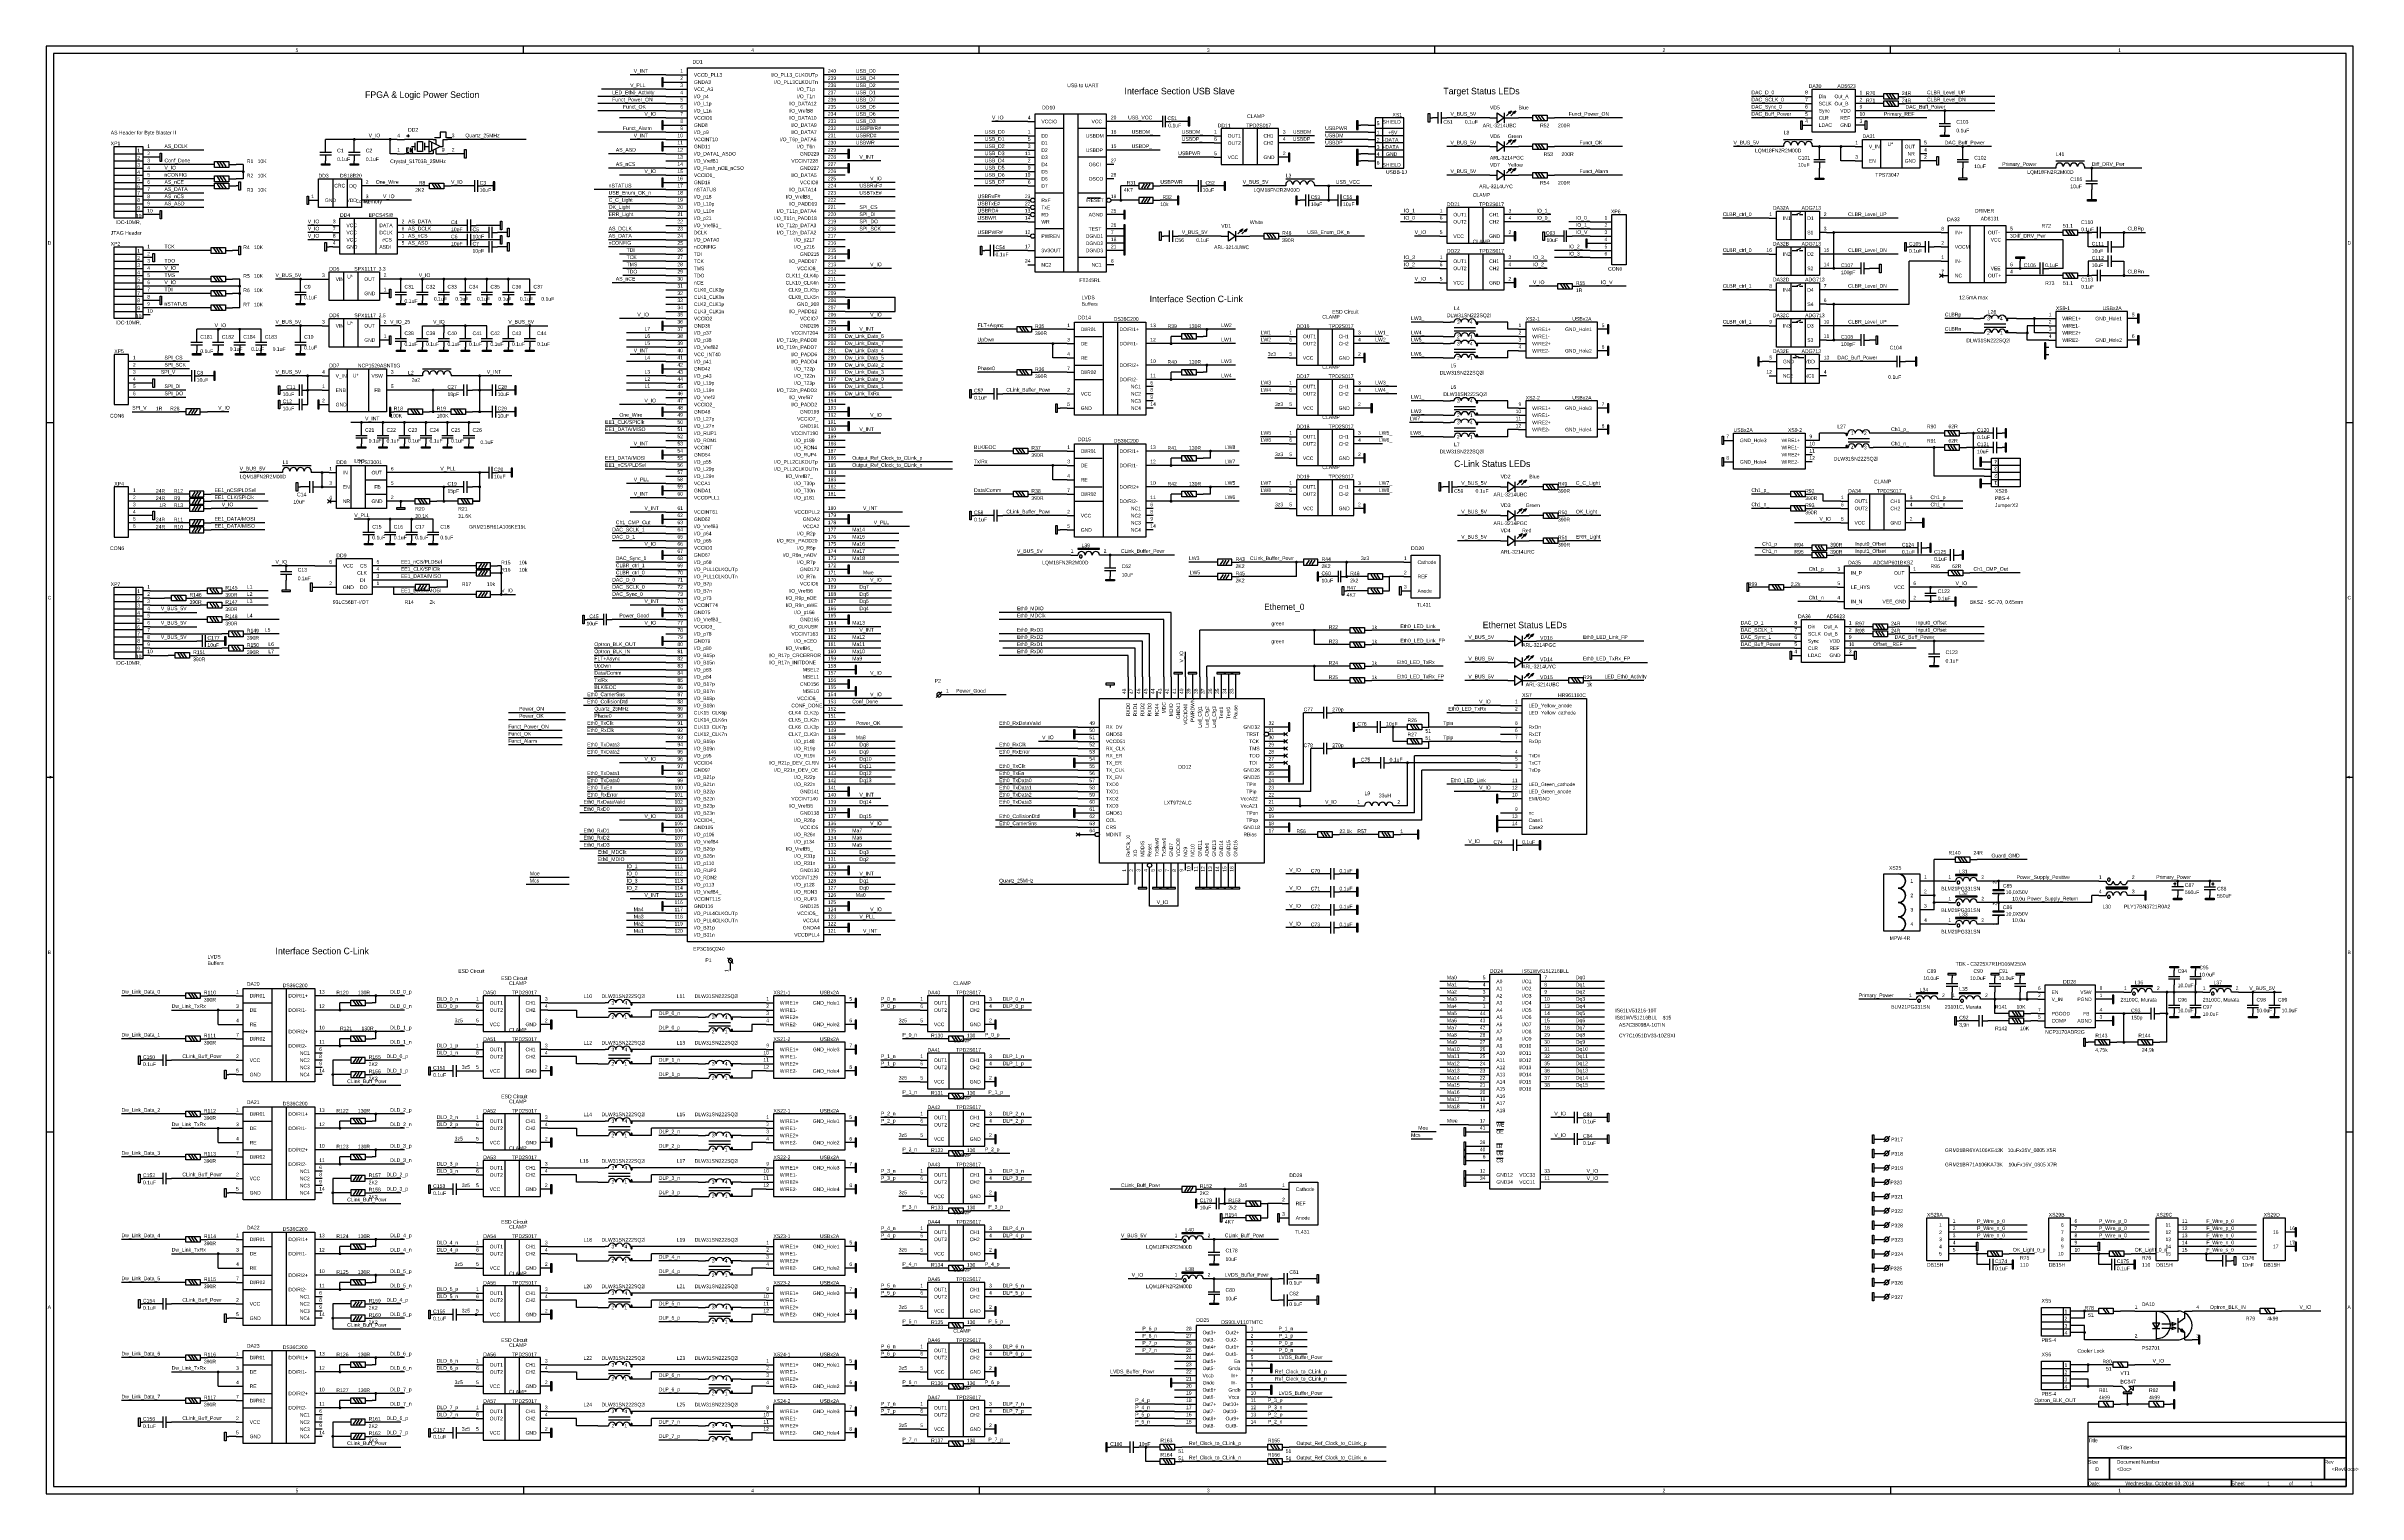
# Model space of a CAD drawing. Extents: x -0.1 to 32.2, y 0.1 to 20.3.
import ezdxf

# ---------------------------------------------------------------- set-up
doc = ezdxf.new("R2010")
doc.units = 0

msp = doc.modelspace()

# ---------------------------------------------------------------- linework, layer by layer
at = {"layer": 'PARTS'}
for p, q in [((8.55, 19.9), (8.85, 19.9)), ((8.55, 19.8), (8.85, 19.8)), ((8.55, 19.7), (8.85, 19.7)), ((11.05, 19.9), (10.75, 19.9)), ((11.05, 19.8), (10.75, 19.8)), ((11.05, 19.7), (10.75, 19.7)), ((8.55, 19.6), (8.85, 19.6)), ((8.55, 19.5), (8.85, 19.5)), ((8.55, 19.4), (8.85, 19.4)), ((11.05, 19.6), (10.75, 19.6)), ((11.05, 19.5), (10.75, 19.5)), ((11.05, 19.4), (10.75, 19.4)), ((24.45, 19.6), (24.55, 19.6)), ((24.45, 19.5), (24.55, 19.5)), ((24.45, 19.4), (24.55, 19.4)), ((25.25, 19.6), (25.15, 19.6)), ((25.25, 19.5), (25.15, 19.5)), ((25.25, 19.4), (25.15, 19.4)), ((8.55, 19.3), (8.85, 19.3)), ((8.55, 19.2), (8.85, 19.2)), ((8.55, 19.1), (8.85, 19.1)), ((11.05, 19.3), (10.75, 19.3)), ((11.05, 19.2), (10.75, 19.2)), ((11.05, 19.1), (10.75, 19.1)), ((13.6, 19.25), (13.7, 19.25)), ((13.6, 19.05), (13.7, 19.05)), ((14.8, 19.25), (14.7, 19.25)), ((14.8, 19.05), (14.7, 19.05)), ((16.2, 19.05), (16.3, 19.05)), ((17.2, 19.05), (17.1, 19.05)), ((18.35, 19.2), (18.45, 19.2)), ((18.35, 19.1), (18.45, 19.1)), ((24.45, 19.3), (24.55, 19.3)), ((24.45, 19.2), (24.55, 19.2)), ((25.25, 19.3), (25.15, 19.3)), ((25.25, 19.2), (25.15, 19.2)), ((1.35, 18.85), (1.25, 18.85)), ((1.35, 18.75), (1.25, 18.75)), ((4.8, 19), (4.9, 19)), ((4.8, 18.8), (4.9, 18.8)), ((5.6, 19), (5.5, 19)), ((5.6, 18.8), (5.5, 18.8)), ((8.55, 19), (8.85, 19)), ((8.55, 18.9), (8.85, 18.9)), ((8.55, 18.8), (8.85, 18.8)), ((11.05, 19), (10.75, 19)), ((11.05, 18.9), (10.75, 18.9)), ((11.05, 18.8), (10.75, 18.8)), ((13.6, 18.95), (13.7, 18.95)), ((13.6, 18.85), (13.7, 18.85)), ((13.6, 18.75), (13.7, 18.75)), ((14.8, 18.85), (14.7, 18.85)), ((16.2, 18.95), (16.3, 18.95)), ((16.2, 18.75), (16.3, 18.75)), ((17.2, 18.95), (17.1, 18.95)), ((17.2, 18.75), (17.1, 18.75)), ((18.35, 19), (18.45, 19)), ((18.35, 18.9), (18.45, 18.9)), ((18.35, 18.8), (18.45, 18.8)), ((25.15, 18.9), (25.25, 18.9)), ((26.15, 18.9), (26.05, 18.9)), ((26.15, 18.8), (26.05, 18.8)), ((1.35, 18.65), (1.25, 18.65)), ((1.35, 18.55), (1.25, 18.55)), ((1.35, 18.45), (1.25, 18.45)), ((8.55, 18.7), (8.85, 18.7)), ((8.55, 18.6), (8.85, 18.6)), ((8.55, 18.5), (8.85, 18.5)), ((8.55, 18.4), (8.85, 18.4)), ((11.05, 18.7), (10.75, 18.7)), ((11.05, 18.6), (10.75, 18.6)), ((11.05, 18.5), (10.75, 18.5)), ((11.05, 18.4), (10.75, 18.4)), ((13.6, 18.65), (13.7, 18.65)), ((13.6, 18.55), (13.7, 18.55)), ((13.6, 18.45), (13.7, 18.45)), ((14.8, 18.65), (14.7, 18.65)), ((14.8, 18.45), (14.7, 18.45)), ((18.35, 18.7), (18.45, 18.7)), ((25.15, 18.7), (25.25, 18.7)), ((26.15, 18.7), (26.05, 18.7)), ((1.35, 18.35), (1.25, 18.35)), ((1.35, 18.25), (1.25, 18.25)), ((1.35, 18.15), (1.25, 18.15)), ((3.6, 18.15), (3.7, 18.15)), ((4.4, 18.35), (4.3, 18.35)), ((4.4, 18.15), (4.3, 18.15)), ((8.55, 18.3), (8.85, 18.3)), ((8.55, 18.2), (8.85, 18.2)), ((8.55, 18.1), (8.85, 18.1)), ((11.05, 18.3), (10.75, 18.3)), ((11.05, 18.2), (10.75, 18.2)), ((11.05, 18.1), (10.75, 18.1)), ((13.6, 18.35), (13.7, 18.35)), ((13.6, 18.15), (13.64, 18.15)), ((14.8, 18.15), (14.76, 18.15)), ((1.35, 18.05), (1.25, 18.05)), ((1.35, 17.95), (1.25, 17.95)), ((3.9, 17.8), (4, 17.8)), ((4.9, 17.8), (4.8, 17.8)), ((8.55, 18), (8.85, 18)), ((8.55, 17.9), (8.85, 17.9)), ((8.55, 17.8), (8.85, 17.8)), ((11.05, 18), (10.75, 18)), ((11.05, 17.9), (10.75, 17.9)), ((11.05, 17.8), (10.75, 17.8)), ((13.6, 18.05), (13.64, 18.05)), ((13.6, 17.95), (13.64, 17.95)), ((13.6, 17.85), (13.7, 17.85)), ((14.8, 17.95), (14.7, 17.95)), ((14.8, 17.75), (14.7, 17.75)), ((19.35, 17.95), (19.45, 17.95)), ((19.35, 17.85), (19.45, 17.85)), ((20.35, 17.95), (20.25, 17.95)), ((20.35, 17.85), (20.25, 17.85)), ((21.45, 17.85), (21.75, 17.85)), ((21.45, 17.75), (21.75, 17.75)), ((23.95, 17.9), (24.05, 17.9)), ((24.75, 17.9), (24.65, 17.9)), ((1.35, 17.45), (1.25, 17.45)), ((3.9, 17.7), (4, 17.7)), ((3.9, 17.6), (4, 17.6)), ((3.9, 17.5), (4, 17.5)), ((4.9, 17.7), (4.8, 17.7)), ((4.9, 17.6), (4.8, 17.6)), ((4.9, 17.5), (4.8, 17.5)), ((8.55, 17.7), (8.85, 17.7)), ((8.55, 17.6), (8.85, 17.6)), ((8.55, 17.5), (8.85, 17.5)), ((11.05, 17.7), (10.75, 17.7)), ((11.05, 17.6), (10.75, 17.6)), ((11.05, 17.5), (10.75, 17.5)), ((13.6, 17.65), (13.64, 17.65)), ((13.6, 17.45), (13.7, 17.45)), ((14.8, 17.65), (14.7, 17.65)), ((14.8, 17.55), (14.7, 17.55)), ((14.8, 17.45), (14.7, 17.45)), ((19.35, 17.65), (19.45, 17.65)), ((20.35, 17.65), (20.25, 17.65)), ((21.45, 17.65), (21.75, 17.65)), ((21.45, 17.55), (21.75, 17.55)), ((21.45, 17.45), (21.75, 17.45)), ((24.75, 17.7), (24.65, 17.7)), ((26.35, 17.7), (26.45, 17.7)), ((26.35, 17.5), (26.45, 17.5)), ((27.35, 17.7), (27.25, 17.7)), ((27.35, 17.6), (27.25, 17.6)), ((1.35, 17.35), (1.25, 17.35)), ((1.35, 17.25), (1.25, 17.25)), ((1.35, 17.15), (1.25, 17.15)), ((8.55, 17.4), (8.85, 17.4)), ((8.55, 17.3), (8.85, 17.3)), ((8.55, 17.2), (8.85, 17.2)), ((8.55, 17.1), (8.85, 17.1)), ((11.05, 17.4), (10.75, 17.4)), ((11.05, 17.3), (10.75, 17.3)), ((11.05, 17.2), (10.75, 17.2)), ((11.05, 17.1), (10.75, 17.1)), ((13.6, 17.25), (13.7, 17.25)), ((14.8, 17.25), (14.7, 17.25)), ((19.35, 17.3), (19.45, 17.3)), ((19.35, 17.2), (19.45, 17.2)), ((20.35, 17.3), (20.25, 17.3)), ((20.35, 17.2), (20.25, 17.2)), ((21.45, 17.35), (21.75, 17.35)), ((23.95, 17.4), (24.05, 17.4)), ((24.75, 17.4), (24.65, 17.4)), ((24.75, 17.2), (24.65, 17.2)), ((26.325, 17.125), (26.375, 17.075)), ((26.375, 17.125), (26.325, 17.075)), ((26.35, 17.3), (26.45, 17.3)), ((26.35, 17.1), (26.45, 17.1)), ((27.35, 17.2), (27.25, 17.2)), ((27.35, 17.1), (27.25, 17.1)), ((1.35, 17.05), (1.25, 17.05)), ((1.35, 16.95), (1.25, 16.95)), ((1.35, 16.85), (1.25, 16.85)), ((3.75, 17.05), (3.85, 17.05)), ((4.65, 17.05), (4.55, 17.05)), ((4.65, 16.85), (4.55, 16.85)), ((8.55, 17), (8.85, 17)), ((8.55, 16.9), (8.85, 16.9)), ((8.55, 16.8), (8.85, 16.8)), ((11.05, 17), (10.75, 17)), ((11.05, 16.9), (10.75, 16.9)), ((11.05, 16.8), (10.75, 16.8)), ((19.35, 17), (19.45, 17)), ((20.35, 17), (20.25, 17)), ((23.95, 16.9), (24.05, 16.9)), ((24.75, 16.9), (24.65, 16.9)), ((1.35, 16.75), (1.25, 16.75)), ((1.35, 16.65), (1.25, 16.65)), ((1.35, 16.55), (1.25, 16.55)), ((8.55, 16.7), (8.85, 16.7)), ((8.55, 16.6), (8.85, 16.6)), ((8.55, 16.5), (8.85, 16.5)), ((11.05, 16.7), (10.75, 16.7)), ((11.05, 16.6), (10.75, 16.6)), ((11.05, 16.5), (10.75, 16.5)), ((24.75, 16.7), (24.65, 16.7)), ((26.8, 16.5), (26.9, 16.5)), ((27.4, 16.5), (27.3, 16.5)), ((27.85, 16.5), (27.95, 16.5)), ((29.05, 16.5), (28.95, 16.5)), ((3.75, 16.4), (3.85, 16.4)), ((4.65, 16.4), (4.55, 16.4)), ((4.65, 16.2), (4.55, 16.2)), ((8.55, 16.4), (8.85, 16.4)), ((8.55, 16.3), (8.85, 16.3)), ((8.55, 16.2), (8.85, 16.2)), ((11.05, 16.4), (10.75, 16.4)), ((11.05, 16.3), (10.75, 16.3)), ((11.05, 16.2), (10.75, 16.2)), ((14.15, 16.35), (14.25, 16.35)), ((14.15, 16.15), (14.25, 16.15)), ((15.35, 16.35), (15.25, 16.35)), ((15.35, 16.15), (15.25, 16.15)), ((17.25, 16.25), (17.35, 16.25)), ((17.25, 16.15), (17.35, 16.15)), ((18.25, 16.25), (18.15, 16.25)), ((18.25, 16.15), (18.15, 16.15)), ((19.4, 16.45), (19.5, 16.45)), ((19.4, 16.25), (19.5, 16.25)), ((19.4, 16.15), (19.5, 16.15)), ((20, 16.45), (19.9, 16.45)), ((20, 16.25), (19.9, 16.25)), ((20, 16.15), (19.9, 16.15)), ((20.45, 16.35), (20.55, 16.35)), ((20.45, 16.25), (20.55, 16.25)), ((20.45, 16.15), (20.55, 16.15)), ((21.65, 16.35), (21.55, 16.35)), ((23.95, 16.4), (24.05, 16.4)), ((24.75, 16.4), (24.65, 16.4)), ((24.75, 16.2), (24.65, 16.2)), ((26.8, 16.3), (26.9, 16.3)), ((27.4, 16.3), (27.3, 16.3)), ((27.85, 16.4), (27.95, 16.4)), ((27.85, 16.3), (27.95, 16.3)), ((27.85, 16.2), (27.95, 16.2)), ((29.05, 16.2), (28.95, 16.2)), ((1.35, 15.9), (1.05, 15.9)), ((8.55, 16.1), (8.85, 16.1)), ((8.55, 16), (8.85, 16)), ((8.55, 15.9), (8.85, 15.9)), ((11.05, 16.1), (10.75, 16.1)), ((11.05, 16), (10.75, 16)), ((11.05, 15.9), (10.75, 15.9)), ((14.15, 15.95), (14.25, 15.95)), ((15.35, 15.85), (15.25, 15.85)), ((17.25, 15.95), (17.35, 15.95)), ((18.25, 15.95), (18.15, 15.95)), ((19.4, 15.95), (19.5, 15.95)), ((20, 15.95), (19.9, 15.95)), ((20.45, 16.05), (20.55, 16.05)), ((21.65, 16.05), (21.55, 16.05)), ((23.95, 15.9), (24.05, 15.9)), ((24.75, 15.9), (24.65, 15.9)), ((1.35, 15.8), (1.05, 15.8)), ((1.35, 15.7), (1.05, 15.7)), ((1.35, 15.6), (1.05, 15.6)), ((1.35, 15.5), (1.05, 15.5)), ((3.75, 15.7), (3.85, 15.7)), ((3.75, 15.5), (3.85, 15.5)), ((4.75, 15.7), (4.65, 15.7)), ((4.75, 15.5), (4.65, 15.5)), ((8.55, 15.8), (8.85, 15.8)), ((8.55, 15.7), (8.85, 15.7)), ((8.55, 15.6), (8.85, 15.6)), ((8.55, 15.5), (8.85, 15.5)), ((11.05, 15.8), (10.75, 15.8)), ((11.05, 15.7), (10.75, 15.7)), ((11.05, 15.6), (10.75, 15.6)), ((11.05, 15.5), (10.75, 15.5)), ((14.15, 15.75), (14.25, 15.75)), ((15.35, 15.65), (15.25, 15.65)), ((15.35, 15.55), (15.25, 15.55)), ((17.25, 15.55), (17.35, 15.55)), ((18.25, 15.55), (18.15, 15.55)), ((23.95, 15.7), (24.05, 15.7)), ((24.75, 15.7), (24.65, 15.7)), ((1.35, 15.4), (1.05, 15.4)), ((3.75, 15.3), (3.85, 15.3)), ((8.55, 15.4), (8.85, 15.4)), ((8.55, 15.3), (8.85, 15.3)), ((8.55, 15.2), (8.85, 15.2)), ((11.05, 15.4), (10.75, 15.4)), ((11.05, 15.3), (10.75, 15.3)), ((11.05, 15.2), (10.75, 15.2)), ((14.15, 15.45), (14.25, 15.45)), ((14.15, 15.25), (14.25, 15.25)), ((15.35, 15.45), (15.25, 15.45)), ((15.35, 15.35), (15.25, 15.35)), ((15.35, 15.25), (15.25, 15.25)), ((17.25, 15.45), (17.35, 15.45)), ((17.25, 15.25), (17.35, 15.25)), ((18.25, 15.45), (18.15, 15.45)), ((18.25, 15.25), (18.15, 15.25)), ((19.4, 15.35), (19.5, 15.35)), ((20, 15.35), (19.9, 15.35)), ((20.45, 15.25), (20.55, 15.25)), ((21.65, 15.25), (21.55, 15.25)), ((8.55, 15.1), (8.85, 15.1)), ((8.55, 15), (8.85, 15)), ((8.55, 14.9), (8.85, 14.9)), ((11.05, 15.1), (10.75, 15.1)), ((11.05, 15), (10.75, 15)), ((11.05, 14.9), (10.75, 14.9)), ((17.25, 14.85), (17.35, 14.85)), ((18.25, 14.85), (18.15, 14.85)), ((19.4, 15.15), (19.5, 15.15)), ((19.4, 15.05), (19.5, 15.05)), ((19.4, 14.85), (19.5, 14.85)), ((20, 15.15), (19.9, 15.15)), ((20, 15.05), (19.9, 15.05)), ((20, 14.85), (19.9, 14.85)), ((20.45, 15.15), (20.55, 15.15)), ((20.45, 15.05), (20.55, 15.05)), ((20.45, 14.95), (20.55, 14.95)), ((21.65, 14.95), (21.55, 14.95)), ((8.55, 14.8), (8.85, 14.8)), ((8.55, 14.7), (8.85, 14.7)), ((8.55, 14.6), (8.85, 14.6)), ((11.05, 14.8), (10.75, 14.8)), ((11.05, 14.7), (10.75, 14.7)), ((11.05, 14.6), (10.75, 14.6)), ((14.15, 14.65), (14.25, 14.65)), ((15.35, 14.65), (15.25, 14.65)), ((17.25, 14.75), (17.35, 14.75)), ((17.25, 14.55), (17.35, 14.55)), ((18.25, 14.75), (18.15, 14.75)), ((18.25, 14.55), (18.15, 14.55)), ((23.35, 14.8), (23.45, 14.8)), ((24.55, 14.8), (24.45, 14.8)), ((24.55, 14.7), (24.45, 14.7)), ((24.55, 14.6), (24.45, 14.6)), ((3.85, 14.35), (3.95, 14.35)), ((4.75, 14.35), (4.65, 14.35)), ((8.55, 14.5), (8.85, 14.5)), ((8.55, 14.4), (8.85, 14.4)), ((8.55, 14.3), (8.85, 14.3)), ((8.55, 14.2), (8.85, 14.2)), ((11.05, 14.5), (10.75, 14.5)), ((11.05, 14.4), (10.75, 14.4)), ((11.05, 14.3), (10.75, 14.3)), ((11.05, 14.2), (10.75, 14.2)), ((14.15, 14.45), (14.25, 14.45)), ((14.15, 14.25), (14.25, 14.25)), ((15.35, 14.45), (15.25, 14.45)), ((23.35, 14.5), (23.45, 14.5)), ((24.55, 14.5), (24.45, 14.5)), ((26.95, 14.5), (27.05, 14.5)), ((26.95, 14.4), (27.05, 14.4)), ((26.95, 14.3), (27.05, 14.3)), ((26.95, 14.2), (27.05, 14.2)), ((1.35, 14.05), (1.05, 14.05)), ((1.35, 13.95), (1.05, 13.95)), ((3.825, 13.975), (3.875, 13.925)), ((3.875, 13.975), (3.825, 13.925)), ((3.85, 14.15), (3.95, 14.15)), ((3.85, 13.95), (3.95, 13.95)), ((4.75, 14.15), (4.65, 14.15)), ((4.75, 13.95), (4.65, 13.95)), ((8.55, 14.1), (8.85, 14.1)), ((8.55, 14), (8.85, 14)), ((11.05, 14.1), (10.75, 14.1)), ((11.05, 14), (10.75, 14)), ((14.15, 14.05), (14.25, 14.05)), ((15.35, 14.15), (15.25, 14.15)), ((15.35, 13.95), (15.25, 13.95)), ((17.25, 14.15), (17.35, 14.15)), ((17.25, 14.05), (17.35, 14.05)), ((18.25, 14.15), (18.15, 14.15)), ((18.25, 14.05), (18.15, 14.05)), ((24.95, 13.95), (25.05, 13.95)), ((25.95, 13.95), (25.85, 13.95)), ((1.35, 13.85), (1.05, 13.85)), ((1.35, 13.75), (1.05, 13.75)), ((1.35, 13.65), (1.05, 13.65)), ((8.55, 13.8), (8.85, 13.8)), ((8.55, 13.7), (8.85, 13.7)), ((8.55, 13.6), (8.85, 13.6)), ((11.05, 13.8), (10.75, 13.8)), ((11.05, 13.7), (10.75, 13.7)), ((11.05, 13.6), (10.75, 13.6)), ((14.15, 13.75), (14.25, 13.75)), ((15.35, 13.85), (15.25, 13.85)), ((15.35, 13.75), (15.25, 13.75)), ((15.35, 13.65), (15.25, 13.65)), ((17.25, 13.85), (17.35, 13.85)), ((18.25, 13.85), (18.15, 13.85)), ((24.95, 13.85), (25.05, 13.85)), ((24.95, 13.65), (25.05, 13.65)), ((25.95, 13.85), (25.85, 13.85)), ((25.95, 13.65), (25.85, 13.65)), ((1.35, 13.55), (1.05, 13.55)), ((8.55, 13.5), (8.85, 13.5)), ((8.55, 13.4), (8.85, 13.4)), ((8.55, 13.3), (8.85, 13.3)), ((11.05, 13.5), (10.75, 13.5)), ((11.05, 13.4), (10.75, 13.4)), ((11.05, 13.3), (10.75, 13.3)), ((14.15, 13.55), (14.25, 13.55)), ((15.35, 13.55), (15.25, 13.55)), ((3.65, 13.05), (3.95, 13.05)), ((4.75, 13.05), (4.45, 13.05)), ((4.75, 12.95), (4.45, 12.95)), ((8.55, 13.2), (8.85, 13.2)), ((8.55, 13.1), (8.85, 13.1)), ((8.55, 13), (8.85, 13)), ((11.05, 13.2), (10.75, 13.2)), ((11.05, 13.1), (10.75, 13.1)), ((11.05, 13), (10.75, 13)), ((14.2, 13.2), (14.3, 13.2)), ((14.7, 13.2), (14.6, 13.2)), ((18.85, 13.1), (18.95, 13.1)), ((24.9, 12.95), (25, 12.95)), ((26, 12.95), (25.9, 12.95)), ((1.35, 12.7), (1.25, 12.7)), ((1.35, 12.6), (1.25, 12.6)), ((3.65, 12.75), (3.95, 12.75)), ((4.75, 12.85), (4.45, 12.85)), ((4.75, 12.75), (4.45, 12.75)), ((8.55, 12.9), (8.85, 12.9)), ((8.55, 12.8), (8.85, 12.8)), ((8.55, 12.7), (8.85, 12.7)), ((8.55, 12.6), (8.85, 12.6)), ((11.05, 12.9), (10.75, 12.9)), ((11.05, 12.8), (10.75, 12.8)), ((11.05, 12.7), (10.75, 12.7)), ((11.05, 12.6), (10.75, 12.6)), ((18.85, 12.9), (18.95, 12.9)), ((18.85, 12.7), (18.95, 12.7)), ((24.9, 12.75), (25, 12.75)), ((26, 12.75), (25.9, 12.75)), ((1.35, 12.5), (1.25, 12.5)), ((1.35, 12.4), (1.25, 12.4)), ((1.35, 12.3), (1.25, 12.3)), ((8.55, 12.5), (8.85, 12.5)), ((8.55, 12.4), (8.85, 12.4)), ((8.55, 12.3), (8.85, 12.3)), ((11.05, 12.5), (10.75, 12.5)), ((11.05, 12.4), (10.75, 12.4)), ((11.05, 12.3), (10.75, 12.3)), ((24.9, 12.55), (25, 12.55)), ((26, 12.55), (25.9, 12.55)), ((1.35, 12.2), (1.25, 12.2)), ((1.35, 12.1), (1.25, 12.1)), ((1.35, 12), (1.25, 12)), ((8.55, 12.2), (8.85, 12.2)), ((8.55, 12.1), (8.85, 12.1)), ((8.55, 12), (8.85, 12)), ((11.05, 12.2), (10.75, 12.2)), ((11.05, 12.1), (10.75, 12.1)), ((11.05, 12), (10.75, 12)), ((24.3, 12.2), (24.4, 12.2)), ((24.3, 12.1), (24.4, 12.1)), ((24.3, 12), (24.4, 12)), ((25.1, 12.2), (25, 12.2)), ((25.1, 12.1), (25, 12.1)), ((25.1, 12), (25, 12)), ((1.35, 11.9), (1.25, 11.9)), ((1.35, 11.8), (1.25, 11.8)), ((8.55, 11.9), (8.85, 11.9)), ((8.55, 11.8), (8.85, 11.8)), ((8.55, 11.7), (8.85, 11.7)), ((11.05, 11.9), (10.75, 11.9)), ((11.05, 11.8), (10.75, 11.8)), ((11.05, 11.7), (10.75, 11.7)), ((24.3, 11.9), (24.4, 11.9)), ((24.3, 11.8), (24.4, 11.8)), ((25.1, 11.9), (25, 11.9)), ((25.1, 11.8), (25, 11.8)), ((8.55, 11.6), (8.85, 11.6)), ((8.55, 11.5), (8.85, 11.5)), ((8.55, 11.4), (8.85, 11.4)), ((8.55, 11.3), (8.85, 11.3)), ((11.05, 11.6), (10.75, 11.6)), ((11.05, 11.5), (10.75, 11.5)), ((11.05, 11.4), (10.75, 11.4)), ((11.05, 11.3), (10.75, 11.3)), ((15, 11.5), (15, 11.2)), ((15.1, 11.5), (15.1, 11.2)), ((15.2, 11.5), (15.2, 11.2)), ((15.3, 11.5), (15.3, 11.2)), ((15.4, 11.3), (15.4, 11.2)), ((15.5, 11.5), (15.5, 11.2)), ((15.6, 11.5), (15.6, 11.2)), ((15.7, 11.5), (15.7, 11.2)), ((15.8, 11.5), (15.8, 11.2)), ((15.9, 11.5), (15.9, 11.2)), ((16, 11.5), (16, 11.2)), ((16.1, 11.5), (16.1, 11.2)), ((16.2, 11.5), (16.2, 11.2)), ((16.3, 11.5), (16.3, 11.2)), ((16.4, 11.5), (16.4, 11.2)), ((16.5, 11.5), (16.5, 11.2)), ((8.55, 11.2), (8.85, 11.2)), ((8.55, 11.1), (8.85, 11.1)), ((8.55, 11), (8.85, 11)), ((11.05, 11.2), (10.75, 11.2)), ((11.05, 11.1), (10.75, 11.1)), ((11.05, 11), (10.75, 11)), ((12.5, 11.25), (12.4, 11.25)), ((20.2, 11.1), (20.5, 11.1)), ((20.2, 11), (20.5, 11)), ((8.55, 10.9), (8.85, 10.9)), ((8.55, 10.8), (8.85, 10.8)), ((8.55, 10.7), (8.85, 10.7)), ((11.05, 10.9), (10.75, 10.9)), ((11.05, 10.8), (10.75, 10.8)), ((11.05, 10.7), (10.75, 10.7)), ((14.3, 10.8), (14.6, 10.8)), ((14.3, 10.7), (14.6, 10.7)), ((17.2, 10.8), (16.9, 10.8)), ((17.2, 10.7), (16.96, 10.7)), ((17.225, 10.725), (17.175, 10.675)), ((17.175, 10.725), (17.225, 10.675)), ((20.2, 10.8), (20.5, 10.8)), ((20.2, 10.7), (20.5, 10.7)), ((8.55, 10.6), (8.85, 10.6)), ((8.55, 10.5), (8.85, 10.5)), ((8.55, 10.4), (8.85, 10.4)), ((11.05, 10.6), (10.75, 10.6)), ((11.05, 10.5), (10.75, 10.5)), ((11.05, 10.4), (10.75, 10.4)), ((14.3, 10.6), (14.6, 10.6)), ((14.3, 10.5), (14.6, 10.5)), ((14.3, 10.4), (14.6, 10.4)), ((17.2, 10.6), (16.9, 10.6)), ((17.2, 10.5), (16.9, 10.5)), ((17.2, 10.4), (16.9, 10.4)), ((17.225, 10.625), (17.175, 10.575)), ((17.175, 10.625), (17.225, 10.575)), ((17.225, 10.525), (17.175, 10.475)), ((17.175, 10.525), (17.225, 10.475)), ((17.225, 10.425), (17.175, 10.375)), ((17.175, 10.425), (17.225, 10.375)), ((17.225, 10.325), (17.175, 10.275)), ((17.175, 10.325), (17.225, 10.275)), ((20.2, 10.6), (20.5, 10.6)), ((20.2, 10.4), (20.5, 10.4)), ((8.55, 10.3), (8.85, 10.3)), ((8.55, 10.2), (8.85, 10.2)), ((8.55, 10.1), (8.85, 10.1)), ((11.05, 10.3), (10.75, 10.3)), ((11.05, 10.2), (10.75, 10.2)), ((11.05, 10.1), (10.75, 10.1)), ((14.3, 10.3), (14.6, 10.3)), ((14.3, 10.2), (14.6, 10.2)), ((14.3, 10.1), (14.6, 10.1)), ((17.2, 10.3), (16.9, 10.3)), ((17.2, 10.2), (16.9, 10.2)), ((17.2, 10.1), (16.9, 10.1)), ((20.2, 10.3), (20.5, 10.3)), ((20.2, 10.2), (20.5, 10.2)), ((8.55, 10), (8.85, 10)), ((8.55, 9.9), (8.85, 9.9)), ((8.55, 9.8), (8.85, 9.8)), ((8.55, 9.7), (8.85, 9.7)), ((11.05, 10), (10.75, 10)), ((11.05, 9.9), (10.75, 9.9)), ((11.05, 9.8), (10.75, 9.8)), ((11.05, 9.7), (10.75, 9.7)), ((14.3, 10), (14.6, 10)), ((14.3, 9.9), (14.6, 9.9)), ((14.3, 9.8), (14.6, 9.8)), ((14.3, 9.7), (14.6, 9.7)), ((17.2, 10), (16.9, 10)), ((17.2, 9.9), (16.9, 9.9)), ((17.2, 9.8), (16.9, 9.8)), ((17.2, 9.7), (16.9, 9.7)), ((18.2, 9.7), (18.3, 9.7)), ((18.8, 9.7), (18.7, 9.7)), ((20.2, 10), (20.5, 10)), ((20.2, 9.9), (20.5, 9.9)), ((20.2, 9.8), (20.5, 9.8)), ((8.55, 9.6), (8.85, 9.6)), ((8.55, 9.5), (8.85, 9.5)), ((8.55, 9.4), (8.85, 9.4)), ((11.05, 9.6), (10.75, 9.6)), ((11.05, 9.5), (10.75, 9.5)), ((11.05, 9.4), (10.75, 9.4)), ((14.3, 9.6), (14.6, 9.6)), ((14.3, 9.5), (14.6, 9.5)), ((14.3, 9.4), (14.6, 9.4)), ((17.2, 9.6), (16.9, 9.6)), ((17.2, 9.5), (16.9, 9.5)), ((17.2, 9.4), (16.9, 9.4)), ((20.2, 9.6), (20.5, 9.6)), ((20.2, 9.5), (20.5, 9.5)), ((20.2, 9.4), (20.5, 9.4)), ((8.55, 9.3), (8.85, 9.3)), ((8.55, 9.2), (8.85, 9.2)), ((8.55, 9.1), (8.85, 9.1)), ((11.05, 9.3), (10.75, 9.3)), ((11.05, 9.2), (10.75, 9.2)), ((11.05, 9.1), (10.75, 9.1)), ((14.275, 9.325), (14.325, 9.275)), ((14.325, 9.325), (14.275, 9.275)), ((14.3, 9.3), (14.54, 9.3)), ((17.2, 9.3), (16.9, 9.3)), ((8.55, 9), (8.85, 9)), ((8.55, 8.9), (8.85, 8.9)), ((8.55, 8.8), (8.85, 8.8)), ((11.05, 9), (10.75, 9)), ((11.05, 8.9), (10.75, 8.9)), ((11.05, 8.8), (10.75, 8.8)), ((15, 8.6), (15, 8.9)), ((15.1, 8.6), (15.1, 8.9)), ((15.2, 8.6), (15.2, 8.9)), ((15.3, 8.6), (15.3, 8.84)), ((15.4, 8.6), (15.4, 8.9)), ((15.5, 8.6), (15.5, 8.9)), ((15.6, 8.6), (15.6, 8.9)), ((15.7, 8.6), (15.7, 8.9)), ((15.8, 8.8), (15.8, 8.9)), ((15.9, 8.8), (15.9, 8.9)), ((16, 8.6), (16, 8.9)), ((16.1, 8.6), (16.1, 8.9)), ((16.2, 8.6), (16.2, 8.9)), ((16.3, 8.6), (16.3, 8.9)), ((16.4, 8.6), (16.4, 8.9)), ((16.5, 8.6), (16.5, 8.9)), ((8.55, 8.7), (8.85, 8.7)), ((8.55, 8.6), (8.85, 8.6)), ((8.55, 8.5), (8.85, 8.5)), ((8.55, 8.4), (8.85, 8.4)), ((11.05, 8.7), (10.75, 8.7)), ((11.05, 8.6), (10.75, 8.6)), ((11.05, 8.5), (10.75, 8.5)), ((11.05, 8.4), (10.75, 8.4)), ((26.15, 8.65), (26.05, 8.65)), ((26.15, 8.45), (26.05, 8.45)), ((26.45, 8.65), (26.55, 8.65)), ((26.95, 8.65), (26.85, 8.65)), ((27.15, 8.65), (27.15, 8.55)), ((27.15, 8.35), (27.15, 8.45)), ((28.55, 8.65), (28.65, 8.65)), ((28.55, 8.45), (28.65, 8.45)), ((29.05, 8.65), (28.95, 8.65)), ((29.05, 8.45), (28.95, 8.45)), ((8.55, 8.3), (8.85, 8.3)), ((8.55, 8.2), (8.85, 8.2)), ((8.55, 8.1), (8.85, 8.1)), ((11.05, 8.3), (10.75, 8.3)), ((11.05, 8.2), (10.75, 8.2)), ((11.05, 8.1), (10.75, 8.1)), ((26.15, 8.25), (26.05, 8.25)), ((26.45, 8.35), (26.55, 8.35)), ((26.95, 8.35), (26.85, 8.35)), ((27.15, 8.35), (27.15, 8.25)), ((27.15, 8.05), (27.15, 8.15)), ((8.55, 8), (8.85, 8)), ((8.55, 7.9), (8.85, 7.9)), ((11.05, 8), (10.75, 8)), ((11.05, 7.9), (10.75, 7.9)), ((26.15, 8.05), (26.05, 8.05)), ((26.45, 8.05), (26.55, 8.05)), ((26.95, 8.05), (26.85, 8.05)), ((9.45, 7.4), (9.45, 7.5)), ((19.75, 7.25), (20.05, 7.25)), ((19.75, 7.15), (20.05, 7.15)), ((21.05, 7.25), (20.75, 7.25)), ((21.05, 7.15), (20.75, 7.15)), ((27.7, 7.1), (27.8, 7.1)), ((28.6, 7.1), (28.5, 7.1)), ((28.9, 7.1), (29, 7.1)), ((29.4, 7.1), (29.3, 7.1)), ((30, 7.1), (30.1, 7.1)), ((30.5, 7.1), (30.4, 7.1)), ((2.55, 7.05), (2.65, 7.05)), ((2.55, 6.85), (2.65, 6.85)), ((3.75, 7.05), (3.65, 7.05)), ((3.75, 6.85), (3.65, 6.85)), ((5.9, 6.95), (6, 6.95)), ((5.9, 6.85), (6, 6.85)), ((6.9, 6.95), (6.8, 6.95)), ((6.9, 6.85), (6.8, 6.85)), ((7.6, 6.95), (7.7, 6.95)), ((8.2, 6.95), (8.1, 6.95)), ((9.95, 6.95), (10.05, 6.95)), ((9.95, 6.85), (10.05, 6.85)), ((11.15, 6.95), (11.05, 6.95)), ((12.1, 6.95), (12.2, 6.95)), ((12.1, 6.85), (12.2, 6.85)), ((13.1, 6.95), (13, 6.95)), ((13.1, 6.85), (13, 6.85)), ((19.75, 7.05), (20.05, 7.05)), ((19.75, 6.95), (20.05, 6.95)), ((19.75, 6.85), (20.05, 6.85)), ((21.05, 7.05), (20.75, 7.05)), ((21.05, 6.95), (20.75, 6.95)), ((21.05, 6.85), (20.75, 6.85)), ((25.9, 7), (26, 7)), ((26.4, 7), (26.3, 7)), ((26.5, 7), (26.6, 7)), ((27, 7), (26.9, 7)), ((27.7, 7), (27.8, 7)), ((27.7, 6.8), (27.8, 6.8)), ((28.6, 7), (28.5, 7)), ((28.6, 6.8), (28.5, 6.8)), ((2.55, 6.65), (2.65, 6.65)), ((3.75, 6.55), (3.65, 6.55)), ((5.9, 6.65), (6, 6.65)), ((6.9, 6.65), (6.8, 6.65)), ((7.6, 6.75), (7.7, 6.75)), ((8.2, 6.75), (8.1, 6.75)), ((9, 6.75), (9.1, 6.75)), ((9, 6.55), (9.1, 6.55)), ((9.6, 6.75), (9.5, 6.75)), ((9.6, 6.55), (9.5, 6.55)), ((9.95, 6.75), (10.05, 6.75)), ((9.95, 6.65), (10.05, 6.65)), ((11.15, 6.65), (11.05, 6.65)), ((12.1, 6.65), (12.2, 6.65)), ((13.1, 6.65), (13, 6.65)), ((19.75, 6.75), (20.05, 6.75)), ((19.75, 6.65), (20.05, 6.65)), ((19.75, 6.55), (20.05, 6.55)), ((21.05, 6.75), (20.75, 6.75)), ((21.05, 6.65), (20.75, 6.65)), ((21.05, 6.55), (20.75, 6.55)), ((27.7, 6.7), (27.8, 6.7)), ((28.6, 6.7), (28.5, 6.7)), ((2.55, 6.45), (2.65, 6.45)), ((2.55, 6.15), (2.65, 6.15)), ((3.75, 6.35), (3.65, 6.35)), ((3.75, 6.25), (3.65, 6.25)), ((3.75, 6.15), (3.65, 6.15)), ((5.9, 6.3), (6, 6.3)), ((5.9, 6.2), (6, 6.2)), ((6.9, 6.3), (6.8, 6.3)), ((6.9, 6.2), (6.8, 6.2)), ((7.6, 6.3), (7.7, 6.3)), ((8.2, 6.3), (8.1, 6.3)), ((9.95, 6.3), (10.05, 6.3)), ((9.95, 6.2), (10.05, 6.2)), ((11.15, 6.3), (11.05, 6.3)), ((12.1, 6.15), (12.2, 6.15)), ((13.1, 6.15), (13, 6.15)), ((19.75, 6.45), (20.05, 6.45)), ((19.75, 6.35), (20.05, 6.35)), ((19.75, 6.25), (20.05, 6.25)), ((19.75, 6.15), (20.05, 6.15)), ((21.05, 6.45), (20.75, 6.45)), ((21.05, 6.35), (20.75, 6.35)), ((21.05, 6.25), (20.75, 6.25)), ((21.05, 6.15), (20.75, 6.15)), ((2.55, 5.95), (2.65, 5.95)), ((3.75, 6.05), (3.65, 6.05)), ((3.75, 5.95), (3.65, 5.95)), ((5.9, 6), (6, 6)), ((6.9, 6), (6.8, 6)), ((7.6, 6.1), (7.7, 6.1)), ((8.2, 6.1), (8.1, 6.1)), ((9, 6.1), (9.1, 6.1)), ((9, 5.9), (9.1, 5.9)), ((9.6, 6.1), (9.5, 6.1)), ((9.6, 5.9), (9.5, 5.9)), ((9.95, 6.1), (10.05, 6.1)), ((9.95, 6), (10.05, 6)), ((11.15, 6), (11.05, 6)), ((12.1, 6.05), (12.2, 6.05)), ((12.1, 5.85), (12.2, 5.85)), ((13.1, 6.05), (13, 6.05)), ((13.1, 5.85), (13, 5.85)), ((19.75, 6.05), (20.05, 6.05)), ((19.75, 5.95), (20.05, 5.95)), ((19.75, 5.85), (20.05, 5.85)), ((21.05, 6.05), (20.75, 6.05)), ((21.05, 5.95), (20.75, 5.95)), ((21.05, 5.85), (20.75, 5.85)), ((19.75, 5.75), (20.05, 5.75)), ((19.75, 5.65), (20.05, 5.65)), ((19.75, 5.55), (20.05, 5.55)), ((21.05, 5.75), (20.75, 5.75)), ((2.55, 5.4), (2.65, 5.4)), ((2.55, 5.2), (2.65, 5.2)), ((3.75, 5.4), (3.65, 5.4)), ((3.75, 5.2), (3.65, 5.2)), ((5.9, 5.3), (6, 5.3)), ((5.9, 5.2), (6, 5.2)), ((6.9, 5.3), (6.8, 5.3)), ((6.9, 5.2), (6.8, 5.2)), ((7.6, 5.3), (7.7, 5.3)), ((8.2, 5.3), (8.1, 5.3)), ((9.95, 5.3), (10.05, 5.3)), ((9.95, 5.2), (10.05, 5.2)), ((11.15, 5.3), (11.05, 5.3)), ((12.1, 5.35), (12.2, 5.35)), ((12.1, 5.25), (12.2, 5.25)), ((13.1, 5.35), (13, 5.35)), ((13.1, 5.25), (13, 5.25)), ((19.75, 5.45), (20.05, 5.45)), ((19.75, 5.25), (20.05, 5.25)), ((2.55, 5), (2.65, 5)), ((3.75, 4.9), (3.65, 4.9)), ((5.9, 5), (6, 5)), ((6.9, 5), (6.8, 5)), ((7.6, 5.1), (7.7, 5.1)), ((8.2, 5.1), (8.1, 5.1)), ((9, 5.1), (9.1, 5.1)), ((9, 4.9), (9.1, 4.9)), ((9.6, 5.1), (9.5, 5.1)), ((9.6, 4.9), (9.5, 4.9)), ((9.95, 5.1), (10.05, 5.1)), ((9.95, 5), (10.05, 5)), ((11.15, 5), (11.05, 5)), ((12.1, 5.05), (12.2, 5.05)), ((13.1, 5.05), (13, 5.05)), ((19.75, 5.15), (20.05, 5.15)), ((19.75, 4.95), (20.05, 4.95)), ((19.75, 4.85), (20.05, 4.85)), ((25.45, 5.05), (25.55, 5.05)), ((25.45, 4.85), (25.55, 4.85)), ((2.55, 4.8), (2.65, 4.8)), ((3.75, 4.7), (3.65, 4.7)), ((3.75, 4.6), (3.65, 4.6)), ((5.9, 4.65), (6, 4.65)), ((5.9, 4.55), (6, 4.55)), ((6.9, 4.65), (6.8, 4.65)), ((6.9, 4.55), (6.8, 4.55)), ((7.6, 4.65), (7.7, 4.65)), ((8.2, 4.65), (8.1, 4.65)), ((9.95, 4.65), (10.05, 4.65)), ((9.95, 4.55), (10.05, 4.55)), ((11.15, 4.65), (11.05, 4.65)), ((12.1, 4.55), (12.2, 4.55)), ((13.1, 4.55), (13, 4.55)), ((19.75, 4.75), (20.05, 4.75)), ((19.75, 4.55), (20.05, 4.55)), ((21.05, 4.55), (20.75, 4.55)), ((25.45, 4.65), (25.55, 4.65)), ((2.55, 4.5), (2.65, 4.5)), ((2.55, 4.3), (2.65, 4.3)), ((3.75, 4.5), (3.65, 4.5)), ((3.75, 4.4), (3.65, 4.4)), ((3.75, 4.3), (3.65, 4.3)), ((5.9, 4.35), (6, 4.35)), ((6.9, 4.35), (6.8, 4.35)), ((7.6, 4.45), (7.7, 4.45)), ((8.2, 4.45), (8.1, 4.45)), ((9, 4.45), (9.1, 4.45)), ((9, 4.25), (9.1, 4.25)), ((9.6, 4.45), (9.5, 4.45)), ((9.6, 4.25), (9.5, 4.25)), ((9.95, 4.45), (10.05, 4.45)), ((9.95, 4.35), (10.05, 4.35)), ((11.15, 4.35), (11.05, 4.35)), ((12.1, 4.45), (12.2, 4.45)), ((12.1, 4.25), (12.2, 4.25)), ((13.1, 4.45), (13, 4.45)), ((13.1, 4.25), (13, 4.25)), ((17.15, 4.35), (17.25, 4.35)), ((19.75, 4.45), (20.05, 4.45)), ((21.05, 4.45), (20.75, 4.45)), ((25.45, 4.45), (25.55, 4.45)), ((25.45, 4.25), (25.55, 4.25)), ((17.15, 4.15), (17.25, 4.15)), ((17.15, 3.95), (17.25, 3.95)), ((25.45, 4.05), (25.55, 4.05)), ((2.55, 3.65), (2.65, 3.65)), ((3.75, 3.65), (3.65, 3.65)), ((5.9, 3.55), (6, 3.55)), ((6.9, 3.55), (6.8, 3.55)), ((7.6, 3.55), (7.7, 3.55)), ((8.2, 3.55), (8.1, 3.55)), ((9.95, 3.55), (10.05, 3.55)), ((11.15, 3.55), (11.05, 3.55)), ((12.1, 3.75), (12.2, 3.75)), ((12.1, 3.65), (12.2, 3.65)), ((13.1, 3.75), (13, 3.75)), ((13.1, 3.65), (13, 3.65)), ((15.65, 3.65), (15.75, 3.65)), ((16.15, 3.65), (16.05, 3.65)), ((25.45, 3.85), (25.55, 3.85)), ((25.45, 3.65), (25.55, 3.65)), ((26.75, 3.85), (26.45, 3.85)), ((26.75, 3.75), (26.45, 3.75)), ((26.75, 3.65), (26.45, 3.65)), ((26.75, 3.55), (26.45, 3.55)), ((28.45, 3.85), (28.15, 3.85)), ((28.45, 3.75), (28.15, 3.75)), ((28.45, 3.65), (28.15, 3.65)), ((28.45, 3.55), (28.15, 3.55)), ((29.95, 3.85), (29.65, 3.85)), ((29.95, 3.75), (29.65, 3.75)), ((29.95, 3.65), (29.65, 3.65)), ((29.95, 3.55), (29.65, 3.55)), ((31.25, 3.75), (31.15, 3.75)), ((31.25, 3.55), (31.15, 3.55)), ((2.55, 3.45), (2.65, 3.45)), ((2.55, 3.25), (2.65, 3.25)), ((3.75, 3.45), (3.65, 3.45)), ((5.9, 3.45), (6, 3.45)), ((5.9, 3.25), (6, 3.25)), ((6.9, 3.45), (6.8, 3.45)), ((6.9, 3.25), (6.8, 3.25)), ((7.6, 3.35), (7.7, 3.35)), ((8.2, 3.35), (8.1, 3.35)), ((9, 3.35), (9.1, 3.35)), ((9.6, 3.35), (9.5, 3.35)), ((9.95, 3.45), (10.05, 3.45)), ((9.95, 3.35), (10.05, 3.35)), ((9.95, 3.25), (10.05, 3.25)), ((11.15, 3.25), (11.05, 3.25)), ((12.1, 3.45), (12.2, 3.45)), ((13.1, 3.45), (13, 3.45)), ((25.45, 3.45), (25.55, 3.45)), ((25.45, 3.25), (25.55, 3.25)), ((26.75, 3.45), (26.45, 3.45)), ((28.45, 3.45), (28.15, 3.45)), ((29.95, 3.45), (29.65, 3.45)), ((2.55, 3.05), (2.65, 3.05)), ((3.75, 3.15), (3.65, 3.15)), ((3.75, 2.95), (3.65, 2.95)), ((9, 3.15), (9.1, 3.15)), ((9.6, 3.15), (9.5, 3.15)), ((12.1, 2.95), (12.2, 2.95)), ((13.1, 2.95), (13, 2.95)), ((15.65, 3.1), (15.75, 3.1)), ((16.15, 3.1), (16.05, 3.1)), ((25.45, 3.05), (25.55, 3.05)), ((2.55, 2.75), (2.65, 2.75)), ((3.75, 2.85), (3.65, 2.85)), ((3.75, 2.75), (3.65, 2.75)), ((3.75, 2.65), (3.65, 2.65)), ((5.9, 2.9), (6, 2.9)), ((5.9, 2.8), (6, 2.8)), ((5.9, 2.6), (6, 2.6)), ((6.9, 2.9), (6.8, 2.9)), ((6.9, 2.8), (6.8, 2.8)), ((6.9, 2.6), (6.8, 2.6)), ((7.6, 2.9), (7.7, 2.9)), ((7.6, 2.7), (7.7, 2.7)), ((8.2, 2.9), (8.1, 2.9)), ((8.2, 2.7), (8.1, 2.7)), ((9, 2.7), (9.1, 2.7)), ((9.6, 2.7), (9.5, 2.7)), ((9.95, 2.9), (10.05, 2.9)), ((9.95, 2.8), (10.05, 2.8)), ((9.95, 2.7), (10.05, 2.7)), ((9.95, 2.6), (10.05, 2.6)), ((11.15, 2.9), (11.05, 2.9)), ((11.15, 2.6), (11.05, 2.6)), ((12.1, 2.85), (12.2, 2.85)), ((12.1, 2.65), (12.2, 2.65)), ((13.1, 2.85), (13, 2.85)), ((13.1, 2.65), (13, 2.65)), ((25.45, 2.85), (25.55, 2.85)), ((28.25, 2.65), (28.15, 2.65)), ((29.05, 2.65), (29.15, 2.65)), ((29.95, 2.65), (29.85, 2.65)), ((2.55, 2.55), (2.65, 2.55)), ((3.75, 2.55), (3.65, 2.55)), ((9, 2.5), (9.1, 2.5)), ((9.6, 2.5), (9.5, 2.5)), ((15.65, 2.35), (15.95, 2.35)), ((16.95, 2.35), (16.65, 2.35)), ((28.25, 2.55), (28.15, 2.55)), ((28.25, 2.45), (28.15, 2.45)), ((28.25, 2.35), (28.15, 2.35)), ((2.55, 2), (2.65, 2)), ((3.75, 2), (3.65, 2)), ((12.1, 2.1), (12.2, 2.1)), ((12.1, 2), (12.2, 2)), ((13.1, 2.1), (13, 2.1)), ((13.1, 2), (13, 2)), ((15.65, 2.25), (15.95, 2.25)), ((15.65, 2.15), (15.95, 2.15)), ((15.65, 2.05), (15.95, 2.05)), ((15.65, 1.95), (15.95, 1.95)), ((16.95, 2.25), (16.65, 2.25)), ((16.95, 2.15), (16.65, 2.15)), ((16.95, 2.05), (16.65, 2.05)), ((16.95, 1.95), (16.65, 1.95)), ((29.05, 2.25), (29.15, 2.25)), ((29.95, 2.25), (29.85, 2.25)), ((2.55, 1.8), (2.65, 1.8)), ((3.75, 1.8), (3.65, 1.8)), ((5.9, 1.9), (6, 1.9)), ((5.9, 1.8), (6, 1.8)), ((6.9, 1.9), (6.8, 1.9)), ((6.9, 1.8), (6.8, 1.8)), ((7.6, 1.9), (7.7, 1.9)), ((7.6, 1.7), (7.7, 1.7)), ((8.2, 1.9), (8.1, 1.9)), ((8.2, 1.7), (8.1, 1.7)), ((9, 1.7), (9.1, 1.7)), ((9.6, 1.7), (9.5, 1.7)), ((9.95, 1.9), (10.05, 1.9)), ((9.95, 1.8), (10.05, 1.8)), ((9.95, 1.7), (10.05, 1.7)), ((11.15, 1.9), (11.05, 1.9)), ((12.1, 1.8), (12.2, 1.8)), ((13.1, 1.8), (13, 1.8)), ((15.65, 1.85), (15.95, 1.85)), ((15.65, 1.75), (15.95, 1.75)), ((15.65, 1.65), (15.95, 1.65)), ((16.95, 1.85), (16.65, 1.85)), ((16.95, 1.75), (16.65, 1.75)), ((16.95, 1.65), (16.65, 1.65)), ((28.25, 1.9), (28.15, 1.9)), ((28.25, 1.8), (28.15, 1.8)), ((28.25, 1.7), (28.15, 1.7)), ((2.55, 1.6), (2.65, 1.6)), ((2.55, 1.4), (2.65, 1.4)), ((3.75, 1.5), (3.65, 1.5)), ((3.75, 1.3), (3.65, 1.3)), ((5.9, 1.6), (6, 1.6)), ((6.9, 1.6), (6.8, 1.6)), ((9, 1.5), (9.1, 1.5)), ((9.6, 1.5), (9.5, 1.5)), ((9.95, 1.6), (10.05, 1.6)), ((11.15, 1.6), (11.05, 1.6)), ((12.1, 1.3), (12.2, 1.3)), ((13.1, 1.3), (13, 1.3)), ((15.65, 1.55), (15.95, 1.55)), ((15.65, 1.45), (15.95, 1.45)), ((15.65, 1.35), (15.95, 1.35)), ((16.95, 1.55), (16.65, 1.55)), ((16.95, 1.45), (16.65, 1.45)), ((16.95, 1.35), (16.65, 1.35)), ((28.25, 1.6), (28.15, 1.6)), ((28.75, 1.6), (28.85, 1.6)), ((28.95, 1.4), (28.95, 1.5)), ((29.15, 1.6), (29.05, 1.6)), ((2.55, 1.1), (2.65, 1.1)), ((3.75, 1.2), (3.65, 1.2)), ((3.75, 1.1), (3.65, 1.1)), ((3.75, 1), (3.65, 1)), ((5.9, 1.25), (6, 1.25)), ((5.9, 1.15), (6, 1.15)), ((6.9, 1.25), (6.8, 1.25)), ((6.9, 1.15), (6.8, 1.15)), ((7.6, 1.25), (7.7, 1.25)), ((7.6, 1.05), (7.7, 1.05)), ((8.2, 1.25), (8.1, 1.25)), ((8.2, 1.05), (8.1, 1.05)), ((9, 1.05), (9.1, 1.05)), ((9.6, 1.05), (9.5, 1.05)), ((9.95, 1.25), (10.05, 1.25)), ((9.95, 1.15), (10.05, 1.15)), ((9.95, 1.05), (10.05, 1.05)), ((11.15, 1.25), (11.05, 1.25)), ((12.1, 1.2), (12.2, 1.2)), ((12.1, 1), (12.2, 1)), ((13.1, 1.2), (13, 1.2)), ((13.1, 1), (13, 1)), ((15.65, 1.25), (15.95, 1.25)), ((15.65, 1.15), (15.95, 1.15)), ((15.65, 1.05), (15.95, 1.05)), ((16.95, 1.25), (16.65, 1.25)), ((16.95, 1.15), (16.65, 1.15)), ((16.95, 1.05), (16.65, 1.05)), ((2.55, 0.9), (2.65, 0.9)), ((3.75, 0.9), (3.65, 0.9)), ((5.9, 0.95), (6, 0.95)), ((6.9, 0.95), (6.8, 0.95)), ((9, 0.85), (9.1, 0.85)), ((9.6, 0.85), (9.5, 0.85)), ((9.95, 0.95), (10.05, 0.95)), ((11.15, 0.95), (11.05, 0.95))]:
    msp.add_line(p, q, dxfattribs=at)
for points in [[(8.49, 19.86), (8.49, 19.74)], [(8.51, 19.86), (8.49, 19.86)], [(8.49, 19.74), (8.51, 19.74)], [(8.51, 19.74), (8.51, 19.86)], [(8.51, 19.8), (8.55, 19.8)], [(19.19, 19.24), (19.19, 19.36)], [(19.19, 19.36), (19.21, 19.36)], [(19.21, 19.36), (19.21, 19.24)], [(19.33, 19.22), (19.33, 19.38)], [(19.37, 19.38), (19.37, 19.22)], [(20.25, 19.37), (20.25, 19.23)], [(20.34, 19.39), (20.28, 19.33)], [(20.4, 19.39), (20.34, 19.33)], [(25.55, 19.6), (25.45, 19.6)], [(25.55, 19.5), (25.45, 19.5)], [(25.55, 19.56), (25.55, 19.64)], [(25.55, 19.64), (25.75, 19.64)], [(25.75, 19.56), (25.55, 19.56)], [(25.55, 19.46), (25.55, 19.54)], [(25.55, 19.54), (25.75, 19.54)], [(25.75, 19.46), (25.55, 19.46)], [(25.63, 19.57), (25.59, 19.63)], [(25.63, 19.47), (25.59, 19.53)], [(25.67, 19.57), (25.63, 19.63)], [(25.67, 19.47), (25.63, 19.53)], [(25.71, 19.57), (25.67, 19.63)], [(25.71, 19.47), (25.67, 19.53)], [(25.75, 19.64), (25.75, 19.56)], [(25.75, 19.6), (25.85, 19.6)], [(25.75, 19.54), (25.75, 19.46)], [(25.75, 19.5), (25.85, 19.5)], [(4.93, 19.05), (4.97, 19.05)], [(4.95, 19.07), (4.95, 19.03)], [(5.56, 19.02), (5.48, 19.02), (5.48, 19.1), (5.4, 19.1), (5.4, 19.02), (5.32, 19.02)], [(8.49, 19.26), (8.49, 19.14)], [(8.51, 19.26), (8.49, 19.26)], [(8.49, 19.14), (8.51, 19.14)], [(8.51, 19.14), (8.51, 19.26)], [(8.51, 19.2), (8.55, 19.2)], [(14.1, 19.15), (13.7, 19.15)], [(14.1, 19.35), (14.1, 17.15)], [(14.3, 19.35), (14.3, 17.15)], [(14.7, 19.15), (14.3, 19.15)], [(15.48, 19.25), (15.4, 19.25)], [(15.48, 19.33), (15.48, 19.17)], [(15.52, 19.17), (15.52, 19.33)], [(15.52, 19.25), (15.6, 19.25)], [(15.84, 19.25), (15.8, 19.25)], [(15.86, 19.31), (15.84, 19.31)], [(15.84, 19.31), (15.84, 19.19)], [(15.84, 19.19), (15.86, 19.19)], [(15.86, 19.19), (15.86, 19.31)], [(16.6, 19.15), (16.6, 18.65)], [(16.8, 19.15), (16.8, 18.65)], [(18.19, 19.26), (18.19, 19.14)], [(18.21, 19.26), (18.19, 19.26)], [(18.19, 19.14), (18.21, 19.14)], [(18.21, 19.14), (18.21, 19.26)], [(18.21, 19.2), (18.25, 19.2)], [(18.85, 19.15), (18.45, 19.15)], [(18.85, 19.05), (18.45, 19.05)], [(18.55, 19.3), (18.55, 18.6)], [(19.21, 19.24), (19.19, 19.24)], [(19.21, 19.3), (19.25, 19.3)], [(19.33, 19.3), (19.25, 19.3)], [(19.37, 19.3), (19.45, 19.3)], [(20.05, 19.3), (20.15, 19.3)], [(20.25, 19.3), (20.45, 19.3)], [(20.65, 19.3), (20.55, 19.3)], [(20.65, 19.26), (20.65, 19.34)], [(20.65, 19.34), (20.85, 19.34)], [(20.85, 19.26), (20.65, 19.26)], [(20.73, 19.27), (20.69, 19.33)], [(20.77, 19.27), (20.73, 19.33)], [(20.81, 19.27), (20.77, 19.33)], [(20.85, 19.34), (20.85, 19.26)], [(20.85, 19.3), (20.95, 19.3)], [(24.39, 19.14), (24.39, 19.26)], [(24.39, 19.26), (24.41, 19.26)], [(24.41, 19.14), (24.39, 19.14)], [(24.41, 19.26), (24.41, 19.14)], [(24.41, 19.2), (24.45, 19.2)], [(25.29, 19.2), (25.25, 19.2)], [(25.29, 19.14), (25.29, 19.26)], [(25.29, 19.26), (25.31, 19.26)], [(25.31, 19.14), (25.29, 19.14)], [(25.31, 19.26), (25.31, 19.14)], [(26.32, 19.22), (26.48, 19.22)], [(26.48, 19.18), (26.32, 19.18)], [(26.34, 19.04), (26.34, 19.06)], [(26.34, 19.06), (26.46, 19.06)], [(26.46, 19.04), (26.34, 19.04)], [(26.4, 19.22), (26.4, 19.3)], [(26.4, 19.18), (26.4, 19.1)], [(26.4, 19.06), (26.4, 19.1)], [(26.46, 19.06), (26.46, 19.04)], [(0.85, 18.8), (1.25, 18.8)], [(1.15, 18.9), (1.15, 17.9)], [(1.49, 18.75), (1.45, 18.75)], [(1.49, 18.69), (1.49, 18.81)], [(1.49, 18.81), (1.51, 18.81)], [(1.51, 18.81), (1.51, 18.69)], [(3.72, 18.82), (3.88, 18.82)], [(3.88, 18.78), (3.72, 18.78)], [(3.8, 18.82), (3.8, 18.9)], [(3.8, 18.78), (3.8, 18.7)], [(4.12, 18.82), (4.28, 18.82)], [(4.28, 18.78), (4.12, 18.78)], [(4.2, 18.82), (4.2, 18.9)], [(4.2, 18.78), (4.2, 18.7)], [(5.3, 19), (4.9, 19)], [(4.91, 18.8), (4.9, 18.8)], [(5.3, 18.8), (4.91, 18.8)], [(4.93, 18.88), (4.93, 18.82)], [(4.93, 18.88), (4.96, 18.88)], [(4.95, 18.85), (4.93, 18.85)], [(4.93, 18.82), (4.96, 18.82)], [(4.98, 18.88), (4.98, 18.82)], [(4.98, 18.88), (5.01, 18.81)], [(5, 18.9), (5.05, 18.9)], [(5.01, 18.82), (5.01, 18.88)], [(5.05, 18.85), (5.05, 18.95)], [(5.08, 18.97), (5.15, 18.97)], [(5.08, 18.83), (5.08, 18.97)], [(5.15, 18.83), (5.08, 18.83)], [(5.15, 18.97), (5.15, 18.83)], [(5.18, 18.95), (5.18, 18.85)], [(5.18, 18.9), (5.23, 18.9)], [(5.24, 18.98), (5.24, 18.82)], [(5.4, 18.9), (5.24, 18.98)], [(5.24, 18.82), (5.4, 18.9)], [(5.28, 18.84), (5.28, 18.96)], [(5.3, 19), (5.34, 19)], [(5.3, 18.84), (5.3, 18.8)], [(5.34, 19), (5.34, 18.93)], [(5.34, 18.86), (5.34, 18.8)], [(5.34, 18.8), (5.5, 18.8)], [(5.4, 18.9), (5.44, 18.9)], [(5.44, 18.9), (5.44, 19)], [(5.44, 19), (5.5, 19)], [(5.74, 18.8), (5.7, 18.8)], [(5.74, 18.74), (5.74, 18.86)], [(5.74, 18.86), (5.76, 18.86)], [(5.76, 18.74), (5.74, 18.74)], [(5.76, 18.86), (5.76, 18.74)], [(8.49, 18.96), (8.49, 18.84)], [(8.51, 18.96), (8.49, 18.96)], [(8.49, 18.84), (8.51, 18.84)], [(8.51, 18.84), (8.51, 18.96)], [(8.51, 18.9), (8.55, 18.9)], [(11.09, 18.8), (11.05, 18.8)], [(11.11, 18.86), (11.09, 18.86)], [(11.09, 18.86), (11.09, 18.74)], [(11.09, 18.74), (11.11, 18.74)], [(11.11, 18.74), (11.11, 18.86)], [(14.7, 18.75), (14.3, 18.75)], [(17.24, 18.75), (17.2, 18.75)], [(17.26, 18.81), (17.24, 18.81)], [(17.24, 18.81), (17.24, 18.69)], [(17.26, 18.69), (17.26, 18.81)], [(18.19, 18.86), (18.19, 18.74)], [(18.21, 18.86), (18.19, 18.86)], [(18.19, 18.76), (18.19, 18.64)], [(18.21, 18.76), (18.19, 18.76)], [(18.19, 18.74), (18.21, 18.74)], [(18.21, 18.74), (18.21, 18.86)], [(18.21, 18.8), (18.25, 18.8)], [(18.21, 18.64), (18.21, 18.76)], [(18.85, 18.95), (18.45, 18.95)], [(18.85, 18.85), (18.45, 18.85)], [(18.85, 18.75), (18.45, 18.75)], [(20.05, 18.9), (20.15, 18.9)], [(20.25, 18.97), (20.25, 18.83)], [(20.25, 18.9), (20.45, 18.9)], [(20.34, 18.99), (20.28, 18.93)], [(20.4, 18.99), (20.34, 18.93)], [(20.65, 18.9), (20.55, 18.9)], [(20.65, 18.86), (20.65, 18.94)], [(20.65, 18.94), (20.85, 18.94)], [(20.85, 18.86), (20.65, 18.86)], [(20.73, 18.87), (20.69, 18.93)], [(20.77, 18.87), (20.73, 18.93)], [(20.81, 18.87), (20.77, 18.93)], [(20.85, 18.94), (20.85, 18.86)], [(20.85, 18.9), (20.95, 18.9)], [(24.15, 19), (24.55, 19)], [(24.15, 18.92), (24.15, 18.9)], [(24.55, 18.92), (24.55, 18.9)], [(24.57, 18.72), (24.73, 18.72)], [(24.65, 18.72), (24.65, 18.8)], [(25.5, 19), (25.5, 18.6)], [(25.8, 19), (25.8, 18.6)], [(26.29, 18.64), (26.29, 18.76)], [(26.29, 18.76), (26.31, 18.76)], [(26.31, 18.76), (26.31, 18.64)], [(26.57, 18.72), (26.73, 18.72)], [(26.65, 18.72), (26.65, 18.8)], [(0.85, 18.7), (1.25, 18.7)], [(0.85, 18.6), (1.25, 18.6)], [(0.85, 18.5), (1.25, 18.5)], [(0.85, 18.4), (1.25, 18.4)], [(1.51, 18.69), (1.49, 18.69)], [(2.25, 18.65), (2.15, 18.65)], [(2.25, 18.45), (2.15, 18.45)], [(2.25, 18.61), (2.25, 18.69)], [(2.25, 18.69), (2.45, 18.69)], [(2.45, 18.61), (2.25, 18.61)], [(2.25, 18.41), (2.25, 18.49)], [(2.25, 18.49), (2.45, 18.49)], [(2.45, 18.41), (2.25, 18.41)], [(2.33, 18.62), (2.29, 18.68)], [(2.33, 18.42), (2.29, 18.48)], [(2.37, 18.62), (2.33, 18.68)], [(2.37, 18.42), (2.33, 18.48)], [(2.41, 18.62), (2.37, 18.68)], [(2.41, 18.42), (2.37, 18.48)], [(2.45, 18.69), (2.45, 18.61)], [(2.45, 18.65), (2.55, 18.65)], [(2.45, 18.49), (2.45, 18.41)], [(2.45, 18.45), (2.55, 18.45)], [(2.59, 18.29), (2.59, 18.41)], [(2.59, 18.41), (2.61, 18.41)], [(2.61, 18.41), (2.61, 18.29)], [(3.74, 18.64), (3.74, 18.66)], [(3.74, 18.66), (3.86, 18.66)], [(3.86, 18.64), (3.74, 18.64)], [(3.8, 18.66), (3.8, 18.7)], [(3.86, 18.66), (3.86, 18.64)], [(3.9, 18.45), (3.9, 18.05)], [(4.1, 18.45), (4.1, 18.05)], [(4.14, 18.64), (4.14, 18.66)], [(4.14, 18.66), (4.26, 18.66)], [(4.26, 18.64), (4.14, 18.64)], [(4.2, 18.66), (4.2, 18.7)], [(4.26, 18.66), (4.26, 18.64)], [(5.88, 18.27), (5.88, 18.43)], [(5.92, 18.43), (5.92, 18.27)], [(6.16, 18.41), (6.14, 18.41)], [(6.14, 18.41), (6.14, 18.29)], [(6.16, 18.29), (6.16, 18.41)], [(8.49, 18.46), (8.49, 18.34)], [(8.51, 18.46), (8.49, 18.46)], [(8.51, 18.34), (8.51, 18.46)], [(8.51, 18.4), (8.55, 18.4)], [(11.09, 18.6), (11.05, 18.6)], [(11.11, 18.66), (11.09, 18.66)], [(11.09, 18.66), (11.09, 18.54)], [(11.09, 18.54), (11.11, 18.54)], [(11.11, 18.54), (11.11, 18.66)], [(15.98, 18.43), (15.98, 18.27)], [(16.02, 18.27), (16.02, 18.43)], [(16.36, 18.41), (16.34, 18.41)], [(16.34, 18.41), (16.34, 18.29)], [(16.36, 18.29), (16.36, 18.41)], [(17.2, 18.45), (17.6, 18.45)], [(17.24, 18.69), (17.26, 18.69)], [(18.19, 18.64), (18.21, 18.64)], [(18.21, 18.7), (18.25, 18.7)], [(20.05, 18.5), (20.15, 18.5)], [(20.25, 18.57), (20.25, 18.43)], [(20.25, 18.5), (20.45, 18.5)], [(20.34, 18.59), (20.28, 18.53)], [(20.4, 18.59), (20.34, 18.53)], [(20.65, 18.5), (20.55, 18.5)], [(20.65, 18.46), (20.65, 18.54)], [(20.65, 18.54), (20.85, 18.54)], [(20.85, 18.46), (20.65, 18.46)], [(20.73, 18.47), (20.69, 18.53)], [(20.77, 18.47), (20.73, 18.53)], [(20.81, 18.47), (20.77, 18.53)], [(20.85, 18.54), (20.85, 18.46)], [(20.85, 18.5), (20.95, 18.5)], [(24.73, 18.68), (24.57, 18.68)], [(24.59, 18.44), (24.59, 18.46)], [(24.59, 18.46), (24.71, 18.46)], [(24.71, 18.44), (24.59, 18.44)], [(24.65, 18.68), (24.65, 18.6)], [(24.65, 18.46), (24.65, 18.5)], [(24.71, 18.46), (24.71, 18.44)], [(26.29, 18.7), (26.25, 18.7)], [(26.31, 18.64), (26.29, 18.64)], [(26.73, 18.68), (26.57, 18.68)], [(26.71, 18.46), (26.59, 18.46)], [(26.59, 18.46), (26.59, 18.44)], [(26.59, 18.44), (26.71, 18.44)], [(26.65, 18.68), (26.65, 18.6)], [(26.65, 18.46), (26.65, 18.5)], [(26.71, 18.44), (26.71, 18.46)], [(27.95, 18.7), (28.35, 18.7)], [(27.95, 18.62), (27.95, 18.6)], [(28.35, 18.62), (28.35, 18.6)], [(28.37, 18.42), (28.53, 18.42)], [(28.45, 18.42), (28.45, 18.5)], [(0.85, 18.31), (1.25, 18.31)], [(0.85, 18.21), (1.25, 18.21)], [(0.85, 18.1), (1.25, 18.1)], [(2.25, 18.35), (2.15, 18.35)], [(2.25, 18.31), (2.25, 18.39)], [(2.25, 18.39), (2.45, 18.39)], [(2.45, 18.31), (2.25, 18.31)], [(2.33, 18.32), (2.29, 18.38)], [(2.37, 18.32), (2.33, 18.38)], [(2.41, 18.32), (2.37, 18.38)], [(2.45, 18.39), (2.45, 18.31)], [(2.45, 18.35), (2.55, 18.35)], [(2.59, 18.35), (2.55, 18.35)], [(2.61, 18.29), (2.59, 18.29)], [(3.54, 18.09), (3.54, 18.21)], [(3.54, 18.21), (3.56, 18.21)], [(3.56, 18.09), (3.54, 18.09)], [(3.56, 18.21), (3.56, 18.09)], [(3.56, 18.15), (3.6, 18.15)], [(5.25, 18.35), (5.15, 18.35)], [(5.25, 18.31), (5.25, 18.39)], [(5.25, 18.39), (5.45, 18.39)], [(5.45, 18.31), (5.25, 18.31)], [(5.33, 18.32), (5.29, 18.38)], [(5.37, 18.32), (5.33, 18.38)], [(5.41, 18.32), (5.37, 18.38)], [(5.45, 18.39), (5.45, 18.31)], [(5.45, 18.35), (5.55, 18.35)], [(5.88, 18.35), (5.8, 18.35)], [(5.92, 18.35), (6, 18.35)], [(6.14, 18.35), (6.1, 18.35)], [(6.14, 18.29), (6.16, 18.29)], [(8.49, 18.34), (8.51, 18.34)], [(14.1, 18.25), (13.7, 18.25)], [(14.7, 18.25), (14.3, 18.25)], [(15.15, 18.35), (15.05, 18.35)], [(15.15, 18.15), (15.05, 18.15)], [(15.35, 18.39), (15.15, 18.39)], [(15.15, 18.39), (15.15, 18.31)], [(15.15, 18.31), (15.35, 18.31)], [(15.35, 18.19), (15.15, 18.19)], [(15.15, 18.19), (15.15, 18.11)], [(15.15, 18.11), (15.35, 18.11)], [(15.19, 18.32), (15.23, 18.38)], [(15.19, 18.12), (15.23, 18.18)], [(15.23, 18.32), (15.27, 18.38)], [(15.23, 18.12), (15.27, 18.18)], [(15.27, 18.32), (15.31, 18.38)], [(15.27, 18.12), (15.31, 18.18)], [(15.35, 18.31), (15.35, 18.39)], [(15.35, 18.35), (15.45, 18.35)], [(15.35, 18.11), (15.35, 18.19)], [(15.35, 18.15), (15.45, 18.15)], [(15.69, 18.15), (15.65, 18.15)], [(15.71, 18.21), (15.69, 18.21)], [(15.69, 18.21), (15.69, 18.09)], [(15.69, 18.09), (15.71, 18.09)], [(15.71, 18.09), (15.71, 18.21)], [(15.98, 18.35), (15.9, 18.35)], [(16.02, 18.35), (16.1, 18.35)], [(16.34, 18.35), (16.3, 18.35)], [(16.34, 18.29), (16.36, 18.29)], [(17.2, 18.37), (17.2, 18.35)], [(17.34, 18.21), (17.34, 18.09)], [(17.36, 18.21), (17.34, 18.21)], [(17.34, 18.09), (17.36, 18.09)], [(17.36, 18.09), (17.36, 18.21)], [(17.36, 18.15), (17.4, 18.15)], [(17.48, 18.15), (17.4, 18.15)], [(17.48, 18.07), (17.48, 18.23)], [(17.52, 18.23), (17.52, 18.07)], [(17.52, 18.15), (17.6, 18.15)], [(17.6, 18.37), (17.6, 18.35)], [(17.93, 18.15), (17.85, 18.15)], [(17.93, 18.07), (17.93, 18.23)], [(17.97, 18.23), (17.97, 18.07)], [(17.97, 18.15), (18.05, 18.15)], [(18.19, 18.15), (18.15, 18.15)], [(18.21, 18.21), (18.19, 18.21)], [(18.19, 18.21), (18.19, 18.09)], [(18.19, 18.09), (18.21, 18.09)], [(18.21, 18.09), (18.21, 18.21)], [(28.53, 18.38), (28.37, 18.38)], [(28.39, 18.14), (28.39, 18.16)], [(28.39, 18.16), (28.51, 18.16)], [(28.51, 18.14), (28.39, 18.14)], [(28.45, 18.38), (28.45, 18.3)], [(28.45, 18.16), (28.45, 18.2)], [(28.51, 18.16), (28.51, 18.14)], [(0.85, 18), (1.25, 18)], [(1.49, 17.95), (1.45, 17.95)], [(1.49, 17.89), (1.49, 18.01)], [(1.49, 18.01), (1.51, 18.01)], [(1.51, 17.89), (1.49, 17.89)], [(1.51, 18.01), (1.51, 17.89)], [(4.2, 17.9), (4.2, 17.4)], [(4.5, 17.9), (4.5, 17.4)], [(5.78, 17.8), (5.7, 17.8)], [(5.78, 17.72), (5.78, 17.88)], [(5.82, 17.88), (5.82, 17.72)], [(5.82, 17.8), (5.9, 17.8)], [(6.08, 17.62), (6.08, 17.78)], [(6.12, 17.78), (6.12, 17.62)], [(6.24, 17.8), (6.2, 17.8)], [(6.24, 17.74), (6.24, 17.86)], [(6.24, 17.86), (6.26, 17.86)], [(6.26, 17.86), (6.26, 17.74)], [(6.34, 17.64), (6.34, 17.76)], [(6.34, 17.76), (6.36, 17.76)], [(6.36, 17.76), (6.36, 17.64)], [(14.1, 17.75), (13.7, 17.75)], [(14.7, 18.05), (14.3, 18.05)], [(14.94, 17.95), (14.9, 17.95)], [(14.94, 17.75), (14.9, 17.75)], [(14.96, 18.01), (14.94, 18.01)], [(14.94, 18.01), (14.94, 17.89)], [(14.94, 17.89), (14.96, 17.89)], [(14.96, 17.81), (14.94, 17.81)], [(14.94, 17.81), (14.94, 17.69)], [(14.96, 17.89), (14.96, 18.01)], [(14.96, 17.69), (14.96, 17.81)], [(19.75, 18.05), (19.75, 17.55)], [(19.95, 18.05), (19.95, 17.55)], [(24.25, 18), (24.25, 17.6)], [(24.27, 17.95), (24.35, 17.95)], [(24.32, 17.95), (24.39, 17.98)], [(24.37, 17.95), (24.42, 17.95)], [(24.45, 18), (24.45, 17.6)], [(26.75, 17.8), (26.75, 17)], [(26.95, 17.8), (26.95, 17)], [(28.53, 17.62), (28.53, 17.78)], [(28.57, 17.78), (28.57, 17.62)], [(1.15, 17.5), (1.15, 16.5)], [(2.2, 17.45), (2.1, 17.45)], [(2.2, 17.41), (2.2, 17.49)], [(2.2, 17.49), (2.4, 17.49)], [(2.28, 17.42), (2.24, 17.48)], [(2.32, 17.42), (2.28, 17.48)], [(2.36, 17.42), (2.32, 17.48)], [(2.4, 17.49), (2.4, 17.41)], [(2.4, 17.45), (2.5, 17.45)], [(2.59, 17.45), (2.55, 17.45)], [(2.59, 17.39), (2.59, 17.51)], [(2.59, 17.51), (2.61, 17.51)], [(2.61, 17.51), (2.61, 17.39)], [(3.79, 17.44), (3.79, 17.56)], [(3.79, 17.56), (3.81, 17.56)], [(3.81, 17.44), (3.79, 17.44)], [(3.81, 17.56), (3.81, 17.44)], [(3.81, 17.5), (3.85, 17.5)], [(5.78, 17.6), (5.7, 17.6)], [(5.78, 17.52), (5.78, 17.68)], [(5.82, 17.68), (5.82, 17.52)], [(5.82, 17.6), (5.9, 17.6)], [(6.08, 17.7), (6, 17.7)], [(6.08, 17.5), (6, 17.5)], [(6.08, 17.42), (6.08, 17.58)], [(6.12, 17.7), (6.2, 17.7)], [(6.12, 17.58), (6.12, 17.42)], [(6.12, 17.5), (6.2, 17.5)], [(6.24, 17.6), (6.2, 17.6)], [(6.26, 17.74), (6.24, 17.74)], [(6.24, 17.54), (6.24, 17.66)], [(6.24, 17.66), (6.26, 17.66)], [(6.26, 17.54), (6.24, 17.54)], [(6.26, 17.66), (6.26, 17.54)], [(6.34, 17.7), (6.3, 17.7)], [(6.34, 17.5), (6.3, 17.5)], [(6.36, 17.64), (6.34, 17.64)], [(6.34, 17.44), (6.34, 17.56)], [(6.34, 17.56), (6.36, 17.56)], [(6.36, 17.44), (6.34, 17.44)], [(6.36, 17.56), (6.36, 17.44)], [(11.11, 17.46), (11.09, 17.46)], [(11.09, 17.46), (11.09, 17.34)], [(11.11, 17.34), (11.11, 17.46)], [(12.94, 17.39), (12.94, 17.51)], [(12.94, 17.51), (12.96, 17.51)], [(12.96, 17.51), (12.96, 17.39)], [(12.96, 17.45), (13, 17.45)], [(13.08, 17.45), (13, 17.45)], [(13.08, 17.37), (13.08, 17.53)], [(13.12, 17.53), (13.12, 17.37)], [(13.12, 17.45), (13.2, 17.45)], [(14.94, 17.65), (14.9, 17.65)], [(14.94, 17.55), (14.9, 17.55)], [(14.94, 17.45), (14.9, 17.45)], [(14.96, 17.71), (14.94, 17.71)], [(14.94, 17.71), (14.94, 17.59)], [(14.94, 17.69), (14.96, 17.69)], [(14.96, 17.61), (14.94, 17.61)], [(14.94, 17.61), (14.94, 17.49)], [(14.94, 17.59), (14.96, 17.59)], [(14.96, 17.51), (14.94, 17.51)], [(14.94, 17.51), (14.94, 17.39)], [(14.94, 17.49), (14.96, 17.49)], [(14.96, 17.59), (14.96, 17.71)], [(14.96, 17.49), (14.96, 17.61)], [(14.96, 17.39), (14.96, 17.51)], [(15.44, 17.59), (15.44, 17.71)], [(15.44, 17.71), (15.46, 17.71)], [(15.46, 17.59), (15.44, 17.59)], [(15.46, 17.71), (15.46, 17.59)], [(15.46, 17.65), (15.5, 17.65)], [(15.58, 17.65), (15.5, 17.65)], [(15.58, 17.57), (15.58, 17.73)], [(15.62, 17.73), (15.62, 17.57)], [(15.62, 17.65), (15.7, 17.65)], [(16.3, 17.65), (16.4, 17.65)], [(16.5, 17.72), (16.5, 17.58)], [(16.5, 17.65), (16.7, 17.65)], [(16.59, 17.74), (16.53, 17.68)], [(16.65, 17.74), (16.59, 17.68)], [(16.9, 17.65), (16.8, 17.65)], [(16.9, 17.61), (16.9, 17.69)], [(16.9, 17.69), (17.1, 17.69)], [(17.1, 17.61), (16.9, 17.61)], [(16.98, 17.62), (16.94, 17.68)], [(17.02, 17.62), (16.98, 17.68)], [(17.06, 17.62), (17.02, 17.68)], [(17.1, 17.69), (17.1, 17.61)], [(17.1, 17.65), (17.2, 17.65)], [(20.39, 17.65), (20.35, 17.65)], [(20.41, 17.71), (20.39, 17.71)], [(20.39, 17.71), (20.39, 17.59)], [(20.39, 17.59), (20.41, 17.59)], [(20.41, 17.59), (20.41, 17.71)], [(20.79, 17.59), (20.79, 17.71)], [(20.79, 17.71), (20.81, 17.71)], [(20.81, 17.59), (20.79, 17.59)], [(20.81, 17.71), (20.81, 17.59)], [(20.81, 17.65), (20.85, 17.65)], [(21.08, 17.65), (21, 17.65)], [(21.08, 17.73), (21.08, 17.57)], [(21.12, 17.57), (21.12, 17.73)], [(21.12, 17.65), (21.2, 17.65)], [(21.39, 17.61), (21.39, 17.49)], [(21.41, 17.61), (21.39, 17.61)], [(21.39, 17.49), (21.41, 17.49)], [(21.41, 17.49), (21.41, 17.61)], [(21.41, 17.55), (21.45, 17.55)], [(24.25, 17.5), (24.25, 17.1)], [(24.27, 17.45), (24.35, 17.45)], [(24.32, 17.45), (24.39, 17.48)], [(24.37, 17.45), (24.42, 17.45)], [(24.45, 17.5), (24.45, 17.1)], [(25.84, 17.44), (25.84, 17.56)], [(25.84, 17.56), (25.86, 17.56)], [(25.86, 17.44), (25.84, 17.44)], [(25.86, 17.56), (25.86, 17.44)], [(25.86, 17.5), (25.9, 17.5)], [(26.13, 17.5), (26.05, 17.5)], [(26.13, 17.42), (26.13, 17.58)], [(26.17, 17.58), (26.17, 17.42)], [(26.17, 17.5), (26.25, 17.5)], [(28.05, 17.7), (27.95, 17.7)], [(28.05, 17.74), (28.25, 17.74)], [(28.05, 17.66), (28.05, 17.74)], [(28.25, 17.66), (28.05, 17.66)], [(28.09, 17.73), (28.13, 17.67)], [(28.13, 17.73), (28.17, 17.67)], [(28.17, 17.73), (28.21, 17.67)], [(28.25, 17.74), (28.25, 17.66)], [(28.25, 17.7), (28.35, 17.7)], [(28.53, 17.7), (28.45, 17.7)], [(28.57, 17.7), (28.65, 17.7)], [(28.68, 17.5), (28.6, 17.5)], [(28.68, 17.42), (28.68, 17.58)], [(28.72, 17.58), (28.72, 17.42)], [(28.72, 17.5), (28.8, 17.5)], [(0.85, 17.4), (1.25, 17.4)], [(0.85, 17.3), (1.25, 17.3)], [(0.85, 17.2), (1.25, 17.2)], [(0.85, 17.1), (1.25, 17.1)], [(1.39, 17.35), (1.35, 17.35)], [(1.39, 17.29), (1.39, 17.41)], [(1.39, 17.41), (1.41, 17.41)], [(1.41, 17.29), (1.39, 17.29)], [(1.41, 17.41), (1.41, 17.29)], [(2.4, 17.41), (2.2, 17.41)], [(2.61, 17.39), (2.59, 17.39)], [(4.05, 17.15), (4.05, 16.75)], [(4.25, 17.15), (4.25, 16.75)], [(11.09, 17.4), (11.05, 17.4)], [(11.09, 17.34), (11.11, 17.34)], [(12.96, 17.39), (12.94, 17.39)], [(14.1, 17.35), (13.7, 17.35)], [(14.7, 17.35), (14.3, 17.35)], [(14.94, 17.39), (14.96, 17.39)], [(19.75, 17.4), (19.75, 16.9)], [(19.95, 17.4), (19.95, 16.9)], [(25.23, 17.2), (25.15, 17.2)], [(25.23, 17.12), (25.23, 17.28)], [(25.27, 17.28), (25.27, 17.12)], [(25.27, 17.2), (25.35, 17.2)], [(25.49, 17.2), (25.45, 17.2)], [(25.49, 17.14), (25.49, 17.26)], [(25.49, 17.26), (25.51, 17.26)], [(25.51, 17.14), (25.49, 17.14)], [(25.51, 17.26), (25.51, 17.14)], [(27.39, 17.36), (27.51, 17.36)], [(27.39, 17.34), (27.39, 17.36)], [(27.51, 17.34), (27.39, 17.34)], [(27.45, 17.34), (27.45, 17.3)], [(27.51, 17.36), (27.51, 17.34)], [(27.73, 17.2), (27.65, 17.2)], [(27.73, 17.12), (27.73, 17.28)], [(27.77, 17.28), (27.77, 17.12)], [(27.77, 17.2), (27.85, 17.2)], [(28.05, 17.1), (27.95, 17.1)], [(28.05, 17.14), (28.25, 17.14)], [(28.05, 17.06), (28.05, 17.14)], [(28.09, 17.13), (28.13, 17.07)], [(28.13, 17.13), (28.17, 17.07)], [(28.17, 17.13), (28.21, 17.07)], [(28.25, 17.14), (28.25, 17.06)], [(28.25, 17.1), (28.35, 17.1)], [(28.53, 17.1), (28.45, 17.1)], [(28.53, 17.02), (28.53, 17.18)], [(28.57, 17.18), (28.57, 17.02)], [(28.57, 17.1), (28.65, 17.1)], [(28.68, 17.3), (28.6, 17.3)], [(28.68, 17.22), (28.68, 17.38)], [(28.72, 17.38), (28.72, 17.22)], [(28.72, 17.3), (28.8, 17.3)], [(0.85, 17), (1.25, 17)], [(0.85, 16.91), (1.25, 16.91)], [(0.85, 16.81), (1.25, 16.81)], [(1.49, 16.69), (1.49, 16.81)], [(1.49, 16.81), (1.51, 16.81)], [(1.51, 16.81), (1.51, 16.69)], [(2.2, 17.05), (2.1, 17.05)], [(2.2, 16.85), (2.1, 16.85)], [(2.2, 17.01), (2.2, 17.09)], [(2.2, 17.09), (2.4, 17.09)], [(2.4, 17.01), (2.2, 17.01)], [(2.2, 16.81), (2.2, 16.89)], [(2.2, 16.89), (2.4, 16.89)], [(2.4, 16.81), (2.2, 16.81)], [(2.28, 17.02), (2.24, 17.08)], [(2.28, 16.82), (2.24, 16.88)], [(2.32, 17.02), (2.28, 17.08)], [(2.32, 16.82), (2.28, 16.88)], [(2.36, 17.02), (2.32, 17.08)], [(2.36, 16.82), (2.32, 16.88)], [(2.4, 17.09), (2.4, 17.01)], [(2.4, 17.05), (2.5, 17.05)], [(2.4, 16.89), (2.4, 16.81)], [(2.4, 16.85), (2.5, 16.85)], [(3.37, 16.87), (3.53, 16.87)], [(3.53, 16.83), (3.37, 16.83)], [(3.45, 16.87), (3.45, 16.95)], [(3.45, 16.83), (3.45, 16.75)], [(4.69, 16.85), (4.65, 16.85)], [(4.69, 16.79), (4.69, 16.91)], [(4.69, 16.91), (4.71, 16.91)], [(4.71, 16.79), (4.69, 16.79)], [(4.71, 16.91), (4.71, 16.79)], [(4.77, 16.87), (4.93, 16.87)], [(4.93, 16.83), (4.77, 16.83)], [(4.85, 16.87), (4.85, 16.95)], [(4.85, 16.83), (4.85, 16.75)], [(5.07, 16.87), (5.23, 16.87)], [(5.23, 16.83), (5.07, 16.83)], [(5.15, 16.87), (5.15, 16.95)], [(5.15, 16.83), (5.15, 16.75)], [(5.37, 16.87), (5.53, 16.87)], [(5.53, 16.83), (5.37, 16.83)], [(5.45, 16.87), (5.45, 16.95)], [(5.45, 16.83), (5.45, 16.75)], [(5.67, 16.87), (5.83, 16.87)], [(5.83, 16.83), (5.67, 16.83)], [(5.75, 16.87), (5.75, 16.95)], [(5.75, 16.83), (5.75, 16.75)], [(5.97, 16.87), (6.13, 16.87)], [(6.13, 16.83), (5.97, 16.83)], [(6.05, 16.87), (6.05, 16.95)], [(6.05, 16.83), (6.05, 16.75)], [(6.27, 16.87), (6.43, 16.87)], [(6.43, 16.83), (6.27, 16.83)], [(6.35, 16.87), (6.35, 16.95)], [(6.35, 16.83), (6.35, 16.75)], [(6.57, 16.87), (6.73, 16.87)], [(6.73, 16.83), (6.57, 16.83)], [(6.65, 16.87), (6.65, 16.95)], [(6.65, 16.83), (6.65, 16.75)], [(20.39, 17), (20.35, 17)], [(20.41, 17.06), (20.39, 17.06)], [(20.39, 17.06), (20.39, 16.94)], [(20.39, 16.94), (20.41, 16.94)], [(20.41, 16.94), (20.41, 17.06)], [(21, 16.95), (20.9, 16.95)], [(21, 16.91), (21, 16.99)], [(21, 16.99), (21.2, 16.99)], [(21.2, 16.91), (21, 16.91)], [(21.08, 16.92), (21.04, 16.98)], [(21.12, 16.92), (21.08, 16.98)], [(21.16, 16.92), (21.12, 16.98)], [(21.2, 16.99), (21.2, 16.91)], [(21.2, 16.95), (21.3, 16.95)], [(24.25, 17), (24.25, 16.6)], [(24.27, 16.95), (24.35, 16.95)], [(24.32, 16.95), (24.39, 16.98)], [(24.37, 16.95), (24.42, 16.95)], [(24.45, 17), (24.45, 16.6)], [(28.25, 17.06), (28.05, 17.06)], [(0.85, 16.7), (1.25, 16.7)], [(0.85, 16.6), (1.25, 16.6)], [(1.49, 16.75), (1.45, 16.75)], [(1.51, 16.69), (1.49, 16.69)], [(2.2, 16.65), (2.1, 16.65)], [(2.2, 16.61), (2.2, 16.69)], [(2.2, 16.69), (2.4, 16.69)], [(2.4, 16.61), (2.2, 16.61)], [(2.28, 16.62), (2.24, 16.68)], [(2.32, 16.62), (2.28, 16.68)], [(2.36, 16.62), (2.32, 16.68)], [(2.4, 16.69), (2.4, 16.61)], [(2.4, 16.65), (2.5, 16.65)], [(3.39, 16.69), (3.39, 16.71)], [(3.39, 16.71), (3.51, 16.71)], [(3.51, 16.69), (3.39, 16.69)], [(3.45, 16.71), (3.45, 16.75)], [(3.51, 16.71), (3.51, 16.69)], [(4.05, 16.5), (4.05, 16.1)], [(4.25, 16.5), (4.25, 16.1)], [(4.79, 16.69), (4.79, 16.71)], [(4.79, 16.71), (4.91, 16.71)], [(4.91, 16.69), (4.79, 16.69)], [(4.85, 16.71), (4.85, 16.75)], [(4.91, 16.71), (4.91, 16.69)], [(5.09, 16.69), (5.09, 16.71)], [(5.09, 16.71), (5.21, 16.71)], [(5.21, 16.69), (5.09, 16.69)], [(5.15, 16.71), (5.15, 16.75)], [(5.21, 16.71), (5.21, 16.69)], [(5.39, 16.69), (5.39, 16.71)], [(5.39, 16.71), (5.51, 16.71)], [(5.51, 16.69), (5.39, 16.69)], [(5.45, 16.71), (5.45, 16.75)], [(5.51, 16.71), (5.51, 16.69)], [(5.69, 16.69), (5.69, 16.71)], [(5.69, 16.71), (5.81, 16.71)], [(5.81, 16.69), (5.69, 16.69)], [(5.75, 16.71), (5.75, 16.75)], [(5.81, 16.71), (5.81, 16.69)], [(5.99, 16.69), (5.99, 16.71)], [(5.99, 16.71), (6.11, 16.71)], [(6.11, 16.69), (5.99, 16.69)], [(6.05, 16.71), (6.05, 16.75)], [(6.11, 16.71), (6.11, 16.69)], [(6.29, 16.69), (6.29, 16.71)], [(6.29, 16.71), (6.41, 16.71)], [(6.41, 16.69), (6.29, 16.69)], [(6.35, 16.71), (6.35, 16.75)], [(6.41, 16.71), (6.41, 16.69)], [(6.59, 16.69), (6.59, 16.71)], [(6.59, 16.71), (6.71, 16.71)], [(6.71, 16.69), (6.59, 16.69)], [(6.65, 16.71), (6.65, 16.75)], [(6.71, 16.71), (6.71, 16.69)], [(8.49, 16.46), (8.49, 16.34)], [(8.51, 16.46), (8.49, 16.46)], [(8.51, 16.34), (8.51, 16.46)], [(11.09, 16.7), (11.05, 16.7)], [(11.11, 16.76), (11.09, 16.76)], [(11.09, 16.76), (11.09, 16.64)], [(11.09, 16.64), (11.11, 16.64)], [(11.11, 16.46), (11.09, 16.46)], [(11.09, 16.46), (11.09, 16.34)], [(11.11, 16.64), (11.11, 16.76)], [(11.11, 16.34), (11.11, 16.46)], [(24.25, 16.5), (24.25, 16.1)], [(24.32, 16.45), (24.39, 16.48)], [(24.45, 16.5), (24.45, 16.1)], [(26.95, 16.5), (26.9, 16.5)], [(27.3, 16.5), (27.25, 16.5)], [(29.09, 16.5), (29.05, 16.5)], [(29.11, 16.56), (29.09, 16.56)], [(29.09, 16.56), (29.09, 16.44)], [(29.11, 16.44), (29.11, 16.56)], [(1.92, 16.17), (2.08, 16.17)], [(2, 16.17), (2, 16.25)], [(2.22, 16.17), (2.38, 16.17)], [(2.3, 16.17), (2.3, 16.25)], [(2.52, 16.17), (2.68, 16.17)], [(2.6, 16.17), (2.6, 16.25)], [(2.82, 16.17), (2.98, 16.17)], [(2.9, 16.17), (2.9, 16.25)], [(3.37, 16.17), (3.53, 16.17)], [(3.45, 16.17), (3.45, 16.25)], [(4.69, 16.2), (4.65, 16.2)], [(4.69, 16.14), (4.69, 16.26)], [(4.69, 16.26), (4.71, 16.26)], [(4.71, 16.14), (4.69, 16.14)], [(4.71, 16.26), (4.71, 16.14)], [(4.77, 16.22), (4.93, 16.22)], [(4.93, 16.18), (4.77, 16.18)], [(4.85, 16.22), (4.85, 16.3)], [(4.85, 16.18), (4.85, 16.1)], [(5.07, 16.22), (5.23, 16.22)], [(5.23, 16.18), (5.07, 16.18)], [(5.15, 16.22), (5.15, 16.3)], [(5.15, 16.18), (5.15, 16.1)], [(5.37, 16.22), (5.53, 16.22)], [(5.53, 16.18), (5.37, 16.18)], [(5.45, 16.22), (5.45, 16.3)], [(5.45, 16.18), (5.45, 16.1)], [(5.67, 16.22), (5.83, 16.22)], [(5.83, 16.18), (5.67, 16.18)], [(5.75, 16.22), (5.75, 16.3)], [(5.75, 16.18), (5.75, 16.1)], [(5.97, 16.22), (6.13, 16.22)], [(6.13, 16.18), (5.97, 16.18)], [(6.05, 16.22), (6.05, 16.3)], [(6.05, 16.18), (6.05, 16.1)], [(6.27, 16.22), (6.43, 16.22)], [(6.43, 16.18), (6.27, 16.18)], [(6.35, 16.22), (6.35, 16.3)], [(6.35, 16.18), (6.35, 16.1)], [(6.57, 16.22), (6.73, 16.22)], [(6.73, 16.18), (6.57, 16.18)], [(6.65, 16.22), (6.65, 16.3)], [(6.65, 16.18), (6.65, 16.1)], [(8.49, 16.34), (8.51, 16.34)], [(8.51, 16.4), (8.55, 16.4)], [(11.09, 16.4), (11.05, 16.4)], [(11.09, 16.34), (11.11, 16.34)], [(13.45, 16.35), (13.35, 16.35)], [(13.45, 16.31), (13.45, 16.39)], [(13.45, 16.39), (13.65, 16.39)], [(13.65, 16.31), (13.45, 16.31)], [(13.53, 16.32), (13.49, 16.38)], [(13.57, 16.32), (13.53, 16.38)], [(13.61, 16.32), (13.57, 16.38)], [(13.65, 16.39), (13.65, 16.31)], [(13.65, 16.35), (13.75, 16.35)], [(14.25, 16.25), (14.64, 16.25)], [(14.65, 16.45), (14.65, 15.15)], [(14.85, 16.45), (14.85, 15.15)], [(15.75, 16.25), (15.65, 16.25)], [(15.75, 16.21), (15.75, 16.29)], [(15.75, 16.29), (15.95, 16.29)], [(15.95, 16.21), (15.75, 16.21)], [(15.83, 16.22), (15.79, 16.28)], [(15.87, 16.22), (15.83, 16.28)], [(15.91, 16.22), (15.87, 16.28)], [(15.95, 16.29), (15.95, 16.21)], [(15.95, 16.25), (16.05, 16.25)], [(17.65, 16.35), (17.65, 15.85)], [(17.85, 16.35), (17.85, 15.85)], [(19.55, 16.45), (19.5, 16.45)], [(19.5, 16.25), (19.55, 16.25)], [(19.55, 16.15), (19.5, 16.15)], [(19.85, 16.37), (19.55, 16.37)], [(19.55, 16.33), (19.85, 16.33)], [(19.9, 16.45), (19.85, 16.45)], [(19.9, 16.25), (19.85, 16.25)], [(19.9, 16.15), (19.85, 16.15)], [(21.69, 16.35), (21.65, 16.35)], [(21.71, 16.41), (21.69, 16.41)], [(21.69, 16.41), (21.69, 16.29)], [(21.69, 16.29), (21.71, 16.29)], [(21.71, 16.29), (21.71, 16.41)], [(24.27, 16.45), (24.35, 16.45)], [(24.37, 16.45), (24.42, 16.45)], [(25.23, 16.2), (25.15, 16.2)], [(25.23, 16.12), (25.23, 16.28)], [(25.27, 16.28), (25.27, 16.12)], [(25.27, 16.2), (25.35, 16.2)], [(25.44, 16.2), (25.4, 16.2)], [(25.44, 16.14), (25.44, 16.26)], [(25.44, 16.26), (25.46, 16.26)], [(25.46, 16.14), (25.44, 16.14)], [(25.46, 16.26), (25.46, 16.14)], [(26.9, 16.3), (26.95, 16.3)], [(27.25, 16.42), (26.95, 16.42)], [(26.95, 16.38), (27.25, 16.38)], [(27.3, 16.3), (27.25, 16.3)], [(27.79, 16.16), (27.79, 16.04)], [(27.81, 16.16), (27.79, 16.16)], [(27.81, 16.04), (27.81, 16.16)], [(29.09, 16.2), (29.05, 16.2)], [(29.09, 16.44), (29.11, 16.44)], [(29.11, 16.26), (29.09, 16.26)], [(29.09, 16.26), (29.09, 16.14)], [(29.09, 16.14), (29.11, 16.14)], [(29.11, 16.14), (29.11, 16.26)], [(2.08, 16.13), (1.92, 16.13)], [(1.94, 15.99), (1.94, 16.01)], [(1.94, 16.01), (2.06, 16.01)], [(2.06, 15.99), (1.94, 15.99)], [(2, 16.13), (2, 16.05)], [(2, 16.01), (2, 16.05)], [(2.06, 16.01), (2.06, 15.99)], [(2.38, 16.13), (2.22, 16.13)], [(2.24, 15.99), (2.24, 16.01)], [(2.24, 16.01), (2.36, 16.01)], [(2.36, 15.99), (2.24, 15.99)], [(2.3, 16.13), (2.3, 16.05)], [(2.3, 16.01), (2.3, 16.05)], [(2.36, 16.01), (2.36, 15.99)], [(2.68, 16.13), (2.52, 16.13)], [(2.54, 15.99), (2.54, 16.01)], [(2.54, 16.01), (2.66, 16.01)], [(2.66, 15.99), (2.54, 15.99)], [(2.6, 16.13), (2.6, 16.05)], [(2.6, 16.01), (2.6, 16.05)], [(2.66, 16.01), (2.66, 15.99)], [(2.98, 16.13), (2.82, 16.13)], [(2.84, 15.99), (2.84, 16.01)], [(2.84, 16.01), (2.96, 16.01)], [(2.96, 15.99), (2.84, 15.99)], [(2.9, 16.13), (2.9, 16.05)], [(2.9, 16.01), (2.9, 16.05)], [(2.96, 16.01), (2.96, 15.99)], [(3.53, 16.13), (3.37, 16.13)], [(3.39, 15.99), (3.39, 16.01)], [(3.39, 16.01), (3.51, 16.01)], [(3.51, 15.99), (3.39, 15.99)], [(3.45, 16.13), (3.45, 16.05)], [(3.45, 16.01), (3.45, 16.05)], [(3.51, 16.01), (3.51, 15.99)], [(4.79, 16.04), (4.79, 16.06)], [(4.79, 16.06), (4.91, 16.06)], [(4.91, 16.04), (4.79, 16.04)], [(4.85, 16.06), (4.85, 16.1)], [(4.91, 16.06), (4.91, 16.04)], [(5.09, 16.04), (5.09, 16.06)], [(5.09, 16.06), (5.21, 16.06)], [(5.21, 16.04), (5.09, 16.04)], [(5.15, 16.06), (5.15, 16.1)], [(5.21, 16.06), (5.21, 16.04)], [(5.39, 16.04), (5.39, 16.06)], [(5.39, 16.06), (5.51, 16.06)], [(5.51, 16.04), (5.39, 16.04)], [(5.45, 16.06), (5.45, 16.1)], [(5.51, 16.06), (5.51, 16.04)], [(5.69, 16.04), (5.69, 16.06)], [(5.69, 16.06), (5.81, 16.06)], [(5.81, 16.04), (5.69, 16.04)], [(5.75, 16.06), (5.75, 16.1)], [(5.81, 16.06), (5.81, 16.04)], [(5.99, 16.04), (5.99, 16.06)], [(5.99, 16.06), (6.11, 16.06)], [(6.11, 16.04), (5.99, 16.04)], [(6.05, 16.06), (6.05, 16.1)], [(6.11, 16.06), (6.11, 16.04)], [(6.29, 16.04), (6.29, 16.06)], [(6.29, 16.06), (6.41, 16.06)], [(6.41, 16.04), (6.29, 16.04)], [(6.35, 16.06), (6.35, 16.1)], [(6.41, 16.06), (6.41, 16.04)], [(6.59, 16.04), (6.59, 16.06)], [(6.59, 16.06), (6.71, 16.06)], [(6.71, 16.04), (6.59, 16.04)], [(6.65, 16.06), (6.65, 16.1)], [(6.71, 16.06), (6.71, 16.04)], [(8.49, 15.86), (8.49, 15.74)], [(8.51, 15.86), (8.49, 15.86)], [(8.51, 15.74), (8.51, 15.86)], [(14.25, 15.85), (14.64, 15.85)], [(18.29, 15.95), (18.25, 15.95)], [(18.31, 16.01), (18.29, 16.01)], [(18.29, 16.01), (18.29, 15.89)], [(18.29, 15.89), (18.31, 15.89)], [(18.31, 15.89), (18.31, 16.01)], [(19.5, 15.95), (19.55, 15.95)], [(19.85, 16.07), (19.55, 16.07)], [(19.55, 16.03), (19.85, 16.03)], [(19.9, 15.95), (19.85, 15.95)], [(21.69, 16.05), (21.65, 16.05)], [(21.71, 16.11), (21.69, 16.11)], [(21.69, 16.11), (21.69, 15.99)], [(21.69, 15.99), (21.71, 15.99)], [(21.71, 15.99), (21.71, 16.11)], [(23.79, 15.96), (23.79, 15.84)], [(23.81, 15.96), (23.79, 15.96)], [(23.79, 15.84), (23.81, 15.84)], [(23.81, 15.84), (23.81, 15.96)], [(23.81, 15.9), (23.85, 15.9)], [(24.25, 16), (24.25, 15.6)], [(24.33, 15.95), (24.28, 15.95)], [(24.38, 15.95), (24.31, 15.98)], [(24.43, 15.95), (24.35, 15.95)], [(24.45, 16), (24.45, 15.6)], [(25.73, 15.9), (25.65, 15.9)], [(25.73, 15.98), (25.73, 15.82)], [(25.77, 15.82), (25.77, 15.98)], [(25.77, 15.9), (25.85, 15.9)], [(25.99, 15.9), (25.95, 15.9)], [(26.01, 15.96), (25.99, 15.96)], [(25.99, 15.96), (25.99, 15.84)], [(25.99, 15.84), (26.01, 15.84)], [(26.01, 15.84), (26.01, 15.96)], [(27.79, 16.06), (27.79, 15.94)], [(27.81, 16.06), (27.79, 16.06)], [(27.79, 16.04), (27.81, 16.04)], [(27.79, 15.94), (27.81, 15.94)], [(27.81, 16.1), (27.85, 16.1)], [(27.81, 15.94), (27.81, 16.06)], [(27.81, 16), (27.85, 16)], [(1.39, 15.6), (1.35, 15.6)], [(1.39, 15.54), (1.39, 15.66)], [(1.39, 15.66), (1.41, 15.66)], [(1.41, 15.54), (1.39, 15.54)], [(1.41, 15.66), (1.41, 15.54)], [(1.93, 15.7), (1.85, 15.7)], [(1.93, 15.62), (1.93, 15.78)], [(1.97, 15.78), (1.97, 15.62)], [(1.97, 15.7), (2.05, 15.7)], [(2.24, 15.7), (2.2, 15.7)], [(2.26, 15.76), (2.24, 15.76)], [(2.24, 15.76), (2.24, 15.64)], [(2.24, 15.64), (2.26, 15.64)], [(2.26, 15.64), (2.26, 15.76)], [(3.14, 15.44), (3.14, 15.56)], [(3.14, 15.56), (3.16, 15.56)], [(3.16, 15.56), (3.16, 15.44)], [(3.16, 15.5), (3.2, 15.5)], [(3.43, 15.5), (3.35, 15.5)], [(3.43, 15.58), (3.43, 15.42)], [(3.47, 15.42), (3.47, 15.58)], [(3.47, 15.5), (3.55, 15.5)], [(4.1, 15.8), (4.1, 15.2)], [(4.4, 15.8), (4.4, 15.2)], [(5.15, 15.8), (5.55, 15.8)], [(5.15, 15.72), (5.15, 15.7)], [(5.55, 15.72), (5.55, 15.7)], [(5.73, 15.5), (5.65, 15.5)], [(5.73, 15.42), (5.73, 15.58)], [(5.77, 15.58), (5.77, 15.42)], [(5.77, 15.5), (5.85, 15.5)], [(6.13, 15.5), (6.05, 15.5)], [(6.13, 15.42), (6.13, 15.58)], [(6.17, 15.58), (6.17, 15.42)], [(6.17, 15.5), (6.25, 15.5)], [(6.44, 15.5), (6.4, 15.5)], [(6.46, 15.56), (6.44, 15.56)], [(6.44, 15.56), (6.44, 15.44)], [(6.46, 15.44), (6.46, 15.56)], [(8.49, 15.74), (8.51, 15.74)], [(8.51, 15.8), (8.55, 15.8)], [(12.79, 15.39), (12.79, 15.51)], [(12.79, 15.51), (12.81, 15.51)], [(12.81, 15.51), (12.81, 15.39)], [(13.13, 15.37), (13.13, 15.53)], [(13.17, 15.53), (13.17, 15.37)], [(13.45, 15.75), (13.35, 15.75)], [(13.45, 15.71), (13.45, 15.79)], [(13.45, 15.79), (13.65, 15.79)], [(13.65, 15.71), (13.45, 15.71)], [(13.53, 15.72), (13.49, 15.78)], [(13.57, 15.72), (13.53, 15.78)], [(13.61, 15.72), (13.57, 15.78)], [(13.65, 15.79), (13.65, 15.71)], [(13.65, 15.75), (13.75, 15.75)], [(14.26, 15.65), (14.65, 15.65)], [(15.75, 15.75), (15.65, 15.75)], [(15.75, 15.71), (15.75, 15.79)], [(15.75, 15.79), (15.95, 15.79)], [(15.95, 15.71), (15.75, 15.71)], [(15.83, 15.72), (15.79, 15.78)], [(15.87, 15.72), (15.83, 15.78)], [(15.91, 15.72), (15.87, 15.78)], [(15.95, 15.79), (15.95, 15.71)], [(15.95, 15.75), (16.05, 15.75)], [(17.65, 15.65), (17.65, 15.15)], [(17.85, 15.65), (17.85, 15.15)], [(24.25, 15.8), (24.05, 15.8)], [(24.65, 15.8), (24.45, 15.8)], [(1.85, 15.2), (1.75, 15.2)], [(2.05, 15.24), (1.85, 15.24)], [(1.85, 15.24), (1.85, 15.16)], [(1.89, 15.17), (1.93, 15.23)], [(1.93, 15.17), (1.97, 15.23)], [(1.97, 15.17), (2.01, 15.23)], [(2.05, 15.16), (2.05, 15.24)], [(2.05, 15.2), (2.15, 15.2)], [(3.16, 15.44), (3.14, 15.44)], [(3.14, 15.24), (3.14, 15.36)], [(3.14, 15.36), (3.16, 15.36)], [(3.16, 15.24), (3.14, 15.24)], [(3.16, 15.36), (3.16, 15.24)], [(3.16, 15.3), (3.2, 15.3)], [(3.43, 15.3), (3.35, 15.3)], [(3.43, 15.38), (3.43, 15.22)], [(3.47, 15.22), (3.47, 15.38)], [(3.47, 15.3), (3.55, 15.3)], [(3.69, 15.36), (3.69, 15.24)], [(3.71, 15.36), (3.69, 15.36)], [(3.69, 15.24), (3.71, 15.24)], [(3.71, 15.24), (3.71, 15.36)], [(3.71, 15.3), (3.75, 15.3)], [(4.69, 15.26), (4.69, 15.14)], [(4.71, 15.26), (4.69, 15.26)], [(4.71, 15.14), (4.71, 15.26)], [(4.71, 15.2), (4.75, 15.2)], [(4.95, 15.2), (4.85, 15.2)], [(4.95, 15.24), (5.15, 15.24)], [(4.95, 15.16), (4.95, 15.24)], [(4.99, 15.23), (5.03, 15.17)], [(5.03, 15.23), (5.07, 15.17)], [(5.07, 15.23), (5.11, 15.17)], [(5.15, 15.24), (5.15, 15.16)], [(5.15, 15.2), (5.25, 15.2)], [(5.55, 15.2), (5.45, 15.2)], [(5.55, 15.24), (5.75, 15.24)], [(5.55, 15.16), (5.55, 15.24)], [(5.59, 15.23), (5.63, 15.17)], [(5.63, 15.23), (5.67, 15.17)], [(5.67, 15.23), (5.71, 15.17)], [(5.75, 15.24), (5.75, 15.16)], [(5.75, 15.2), (5.85, 15.2)], [(6.13, 15.2), (6.05, 15.2)], [(6.13, 15.12), (6.13, 15.28)], [(6.17, 15.28), (6.17, 15.12)], [(6.17, 15.2), (6.25, 15.2)], [(6.44, 15.2), (6.4, 15.2)], [(6.44, 15.44), (6.46, 15.44)], [(6.46, 15.26), (6.44, 15.26)], [(6.44, 15.26), (6.44, 15.14)], [(6.46, 15.14), (6.46, 15.26)], [(8.49, 15.26), (8.49, 15.14)], [(8.51, 15.26), (8.49, 15.26)], [(8.51, 15.14), (8.51, 15.26)], [(8.51, 15.2), (8.55, 15.2)], [(11.09, 15.2), (11.05, 15.2)], [(11.11, 15.26), (11.09, 15.26)], [(11.09, 15.26), (11.09, 15.14)], [(11.11, 15.14), (11.11, 15.26)], [(12.81, 15.39), (12.79, 15.39)], [(12.81, 15.45), (12.85, 15.45)], [(13.13, 15.45), (13.05, 15.45)], [(13.17, 15.45), (13.25, 15.45)], [(13.99, 15.19), (13.99, 15.31)], [(13.99, 15.31), (14.01, 15.31)], [(14.01, 15.19), (13.99, 15.19)], [(14.01, 15.31), (14.01, 15.19)], [(14.01, 15.25), (14.05, 15.25)], [(18.39, 15.25), (18.35, 15.25)], [(18.41, 15.31), (18.39, 15.31)], [(18.39, 15.31), (18.39, 15.19)], [(18.39, 15.19), (18.41, 15.19)], [(18.41, 15.19), (18.41, 15.31)], [(19.55, 15.35), (19.5, 15.35)], [(19.85, 15.27), (19.55, 15.27)], [(19.55, 15.23), (19.85, 15.23)], [(19.9, 15.35), (19.85, 15.35)], [(21.69, 15.25), (21.65, 15.25)], [(21.71, 15.31), (21.69, 15.31)], [(21.69, 15.31), (21.69, 15.19)], [(21.69, 15.19), (21.71, 15.19)], [(21.71, 15.19), (21.71, 15.31)], [(1.85, 15.16), (2.05, 15.16)], [(4.22, 14.87), (4.38, 14.87)], [(4.3, 14.87), (4.3, 14.95)], [(4.52, 14.87), (4.68, 14.87)], [(4.6, 14.87), (4.6, 14.95)], [(4.69, 15.14), (4.71, 15.14)], [(4.82, 14.87), (4.98, 14.87)], [(4.9, 14.87), (4.9, 14.95)], [(5.15, 15.16), (4.95, 15.16)], [(5.12, 14.87), (5.28, 14.87)], [(5.2, 14.87), (5.2, 14.95)], [(5.42, 14.87), (5.58, 14.87)], [(5.5, 14.87), (5.5, 14.95)], [(5.75, 15.16), (5.55, 15.16)], [(5.72, 14.87), (5.88, 14.87)], [(5.8, 14.87), (5.8, 14.95)], [(6.44, 15.14), (6.46, 15.14)], [(8.49, 15.14), (8.51, 15.14)], [(11.09, 15), (11.05, 15)], [(11.09, 15.14), (11.11, 15.14)], [(11.11, 15.06), (11.09, 15.06)], [(11.09, 15.06), (11.09, 14.94)], [(11.09, 14.94), (11.11, 14.94)], [(11.11, 14.94), (11.11, 15.06)], [(17.65, 14.95), (17.65, 14.45)], [(17.85, 14.95), (17.85, 14.45)], [(19.5, 15.15), (19.55, 15.15)], [(19.55, 15.05), (19.5, 15.05)], [(19.5, 14.85), (19.55, 14.85)], [(19.85, 14.97), (19.55, 14.97)], [(19.55, 14.93), (19.85, 14.93)], [(19.9, 15.15), (19.85, 15.15)], [(19.9, 15.05), (19.85, 15.05)], [(19.9, 14.85), (19.85, 14.85)], [(21.69, 14.95), (21.65, 14.95)], [(21.71, 15.01), (21.69, 15.01)], [(21.69, 15.01), (21.69, 14.89)], [(21.69, 14.89), (21.71, 14.89)], [(21.71, 14.89), (21.71, 15.01)], [(23.29, 14.74), (23.29, 14.86)], [(23.29, 14.86), (23.31, 14.86)], [(23.31, 14.86), (23.31, 14.74)], [(25, 14.9), (25.05, 14.9)], [(25.4, 14.9), (25.35, 14.9)], [(26.4, 14.9), (26.3, 14.9)], [(26.4, 14.94), (26.6, 14.94)], [(26.4, 14.86), (26.4, 14.94)], [(26.6, 14.86), (26.4, 14.86)], [(26.44, 14.93), (26.48, 14.87)], [(26.48, 14.93), (26.52, 14.87)], [(26.52, 14.93), (26.56, 14.87)], [(26.6, 14.94), (26.6, 14.86)], [(26.6, 14.9), (26.7, 14.9)], [(27.08, 14.9), (27, 14.9)], [(27.08, 14.82), (27.08, 14.98)], [(27.12, 14.98), (27.12, 14.82)], [(27.12, 14.9), (27.2, 14.9)], [(27.24, 14.9), (27.2, 14.9)], [(27.26, 14.96), (27.24, 14.96)], [(27.24, 14.96), (27.24, 14.84)], [(27.26, 14.84), (27.26, 14.96)], [(4.38, 14.83), (4.22, 14.83)], [(4.24, 14.69), (4.24, 14.71)], [(4.24, 14.71), (4.36, 14.71)], [(4.36, 14.69), (4.24, 14.69)], [(4.3, 14.83), (4.3, 14.75)], [(4.3, 14.71), (4.3, 14.75)], [(4.36, 14.71), (4.36, 14.69)], [(4.68, 14.83), (4.52, 14.83)], [(4.54, 14.69), (4.54, 14.71)], [(4.54, 14.71), (4.66, 14.71)], [(4.66, 14.69), (4.54, 14.69)], [(4.6, 14.83), (4.6, 14.75)], [(4.6, 14.71), (4.6, 14.75)], [(4.66, 14.71), (4.66, 14.69)], [(4.98, 14.83), (4.82, 14.83)], [(4.84, 14.69), (4.84, 14.71)], [(4.84, 14.71), (4.96, 14.71)], [(4.96, 14.69), (4.84, 14.69)], [(4.9, 14.83), (4.9, 14.75)], [(4.9, 14.71), (4.9, 14.75)], [(4.96, 14.71), (4.96, 14.69)], [(5.28, 14.83), (5.12, 14.83)], [(5.14, 14.69), (5.14, 14.71)], [(5.14, 14.71), (5.26, 14.71)], [(5.26, 14.69), (5.14, 14.69)], [(5.2, 14.83), (5.2, 14.75)], [(5.2, 14.71), (5.2, 14.75)], [(5.26, 14.71), (5.26, 14.69)], [(5.58, 14.83), (5.42, 14.83)], [(5.44, 14.69), (5.44, 14.71)], [(5.44, 14.71), (5.56, 14.71)], [(5.56, 14.69), (5.44, 14.69)], [(5.5, 14.83), (5.5, 14.75)], [(5.5, 14.71), (5.5, 14.75)], [(5.56, 14.71), (5.56, 14.69)], [(5.88, 14.83), (5.72, 14.83)], [(5.74, 14.69), (5.74, 14.71)], [(5.74, 14.71), (5.86, 14.71)], [(5.86, 14.69), (5.74, 14.69)], [(5.8, 14.83), (5.8, 14.75)], [(5.8, 14.71), (5.8, 14.75)], [(5.86, 14.71), (5.86, 14.69)], [(8.49, 14.66), (8.49, 14.54)], [(8.51, 14.66), (8.49, 14.66)], [(8.49, 14.54), (8.51, 14.54)], [(8.51, 14.54), (8.51, 14.66)], [(8.51, 14.6), (8.55, 14.6)], [(13.4, 14.65), (13.3, 14.65)], [(13.4, 14.61), (13.4, 14.69)], [(13.4, 14.69), (13.6, 14.69)], [(13.6, 14.61), (13.4, 14.61)], [(13.48, 14.62), (13.44, 14.68)], [(13.52, 14.62), (13.48, 14.68)], [(13.56, 14.62), (13.52, 14.68)], [(13.6, 14.69), (13.6, 14.61)], [(13.6, 14.65), (13.7, 14.65)], [(14.25, 14.55), (14.64, 14.55)], [(14.65, 14.75), (14.65, 13.45)], [(14.85, 14.75), (14.85, 13.45)], [(15.75, 14.55), (15.65, 14.55)], [(15.75, 14.51), (15.75, 14.59)], [(15.75, 14.59), (15.95, 14.59)], [(15.83, 14.52), (15.79, 14.58)], [(15.87, 14.52), (15.83, 14.58)], [(15.91, 14.52), (15.87, 14.58)], [(15.95, 14.59), (15.95, 14.51)], [(15.95, 14.55), (16.05, 14.55)], [(18.29, 14.55), (18.25, 14.55)], [(18.31, 14.61), (18.29, 14.61)], [(18.29, 14.61), (18.29, 14.49)], [(18.31, 14.49), (18.31, 14.61)], [(23.31, 14.74), (23.29, 14.74)], [(23.29, 14.44), (23.29, 14.56)], [(23.29, 14.56), (23.31, 14.56)], [(23.31, 14.8), (23.35, 14.8)], [(23.31, 14.56), (23.31, 14.44)], [(25, 14.7), (25.05, 14.7)], [(25.35, 14.82), (25.05, 14.82)], [(25.05, 14.78), (25.35, 14.78)], [(25.35, 14.7), (25.4, 14.7)], [(26.4, 14.7), (26.3, 14.7)], [(26.4, 14.74), (26.6, 14.74)], [(26.4, 14.66), (26.4, 14.74)], [(26.6, 14.66), (26.4, 14.66)], [(26.44, 14.73), (26.48, 14.67)], [(26.48, 14.73), (26.52, 14.67)], [(26.52, 14.73), (26.56, 14.67)], [(26.6, 14.74), (26.6, 14.66)], [(26.6, 14.7), (26.7, 14.7)], [(26.89, 14.56), (26.89, 14.44)], [(26.91, 14.56), (26.89, 14.56)], [(26.91, 14.44), (26.91, 14.56)], [(27.08, 14.7), (27, 14.7)], [(27.08, 14.62), (27.08, 14.78)], [(27.12, 14.78), (27.12, 14.62)], [(27.12, 14.7), (27.2, 14.7)], [(27.15, 14.15), (27.15, 14.55)], [(27.24, 14.7), (27.2, 14.7)], [(27.24, 14.84), (27.26, 14.84)], [(27.26, 14.76), (27.24, 14.76)], [(27.24, 14.76), (27.24, 14.64)], [(27.24, 14.64), (27.26, 14.64)], [(27.26, 14.64), (27.26, 14.76)], [(3.2, 14.45), (3.6, 14.45)], [(3.2, 14.37), (3.2, 14.35)], [(3.39, 14.09), (3.39, 14.21)], [(3.39, 14.21), (3.41, 14.21)], [(3.41, 14.21), (3.41, 14.09)], [(3.58, 14.07), (3.58, 14.23)], [(3.6, 14.37), (3.6, 14.35)], [(3.62, 14.23), (3.62, 14.07)], [(4.15, 14.45), (4.15, 13.85)], [(4.35, 14.45), (4.35, 13.85)], [(4.35, 14.25), (4.65, 14.25)], [(5.73, 14.07), (5.73, 14.23)], [(5.77, 14.23), (5.77, 14.07)], [(6.08, 14.35), (6, 14.35)], [(6.08, 14.27), (6.08, 14.43)], [(6.12, 14.43), (6.12, 14.27)], [(6.12, 14.35), (6.2, 14.35)], [(6.39, 14.35), (6.35, 14.35)], [(6.41, 14.41), (6.39, 14.41)], [(6.39, 14.41), (6.39, 14.29)], [(6.39, 14.29), (6.41, 14.29)], [(6.41, 14.29), (6.41, 14.41)], [(15.95, 14.51), (15.75, 14.51)], [(17.65, 14.25), (17.65, 13.75)], [(17.85, 14.25), (17.85, 13.75)], [(18.29, 14.49), (18.31, 14.49)], [(19.34, 14.09), (19.34, 14.21)], [(19.34, 14.21), (19.36, 14.21)], [(19.36, 14.21), (19.36, 14.09)], [(19.48, 14.07), (19.48, 14.23)], [(19.52, 14.23), (19.52, 14.07)], [(20.4, 14.22), (20.4, 14.08)], [(20.49, 14.24), (20.43, 14.18)], [(20.55, 14.24), (20.49, 14.18)], [(23.31, 14.44), (23.29, 14.44)], [(23.31, 14.5), (23.35, 14.5)], [(26.89, 14.44), (26.91, 14.44)], [(26.89, 14.26), (26.89, 14.14)], [(26.91, 14.26), (26.89, 14.26)], [(26.91, 14.5), (26.95, 14.5)], [(26.91, 14.14), (26.91, 14.26)], [(26.91, 14.2), (26.95, 14.2)], [(27.45, 14.45), (27.05, 14.45)], [(27.45, 14.35), (27.05, 14.35)], [(27.45, 14.25), (27.05, 14.25)], [(1.9, 14.05), (1.8, 14.05)], [(1.9, 13.95), (1.8, 13.95)], [(2.1, 14.09), (1.9, 14.09)], [(1.9, 14.09), (1.9, 14.01)], [(1.9, 14.01), (2.1, 14.01)], [(2.1, 13.99), (1.9, 13.99)], [(1.9, 13.99), (1.9, 13.91)], [(1.9, 13.91), (2.1, 13.91)], [(2.1, 13.89), (1.9, 13.89)], [(1.9, 13.89), (1.9, 13.81)], [(1.94, 14.02), (1.98, 14.08)], [(1.94, 13.92), (1.98, 13.98)], [(1.94, 13.82), (1.98, 13.88)], [(1.98, 14.02), (2.02, 14.08)], [(1.98, 13.92), (2.02, 13.98)], [(1.98, 13.82), (2.02, 13.88)], [(2.02, 14.02), (2.06, 14.08)], [(2.02, 13.92), (2.06, 13.98)], [(2.02, 13.82), (2.06, 13.88)], [(2.1, 14.01), (2.1, 14.09)], [(2.1, 14.05), (2.2, 14.05)], [(2.1, 13.91), (2.1, 13.99)], [(2.1, 13.95), (2.2, 13.95)], [(2.1, 13.81), (2.1, 13.89)], [(3.41, 14.09), (3.39, 14.09)], [(3.41, 14.15), (3.45, 14.15)], [(3.58, 14.15), (3.5, 14.15)], [(3.62, 14.15), (3.7, 14.15)], [(4.35, 14.05), (4.65, 14.05)], [(4.85, 13.86), (4.85, 13.9)], [(5.05, 13.95), (4.95, 13.95)], [(5.05, 13.99), (5.25, 13.99)], [(5.05, 13.91), (5.05, 13.99)], [(5.25, 13.91), (5.05, 13.91)], [(5.09, 13.98), (5.13, 13.92)], [(5.13, 13.98), (5.17, 13.92)], [(5.17, 13.98), (5.21, 13.92)], [(5.25, 13.99), (5.25, 13.91)], [(5.25, 13.95), (5.35, 13.95)], [(5.65, 13.95), (5.55, 13.95)], [(5.73, 14.15), (5.65, 14.15)], [(5.65, 13.99), (5.85, 13.99)], [(5.65, 13.91), (5.65, 13.99)], [(5.85, 13.91), (5.65, 13.91)], [(5.69, 13.98), (5.73, 13.92)], [(5.73, 13.98), (5.77, 13.92)], [(5.77, 14.15), (5.85, 14.15)], [(5.77, 13.98), (5.81, 13.92)], [(5.85, 13.99), (5.85, 13.91)], [(5.85, 13.95), (5.95, 13.95)], [(8.49, 14.16), (8.49, 14.04)], [(8.51, 14.16), (8.49, 14.16)], [(8.49, 14.04), (8.51, 14.04)], [(8.51, 14.04), (8.51, 14.16)], [(8.51, 14.1), (8.55, 14.1)], [(13.4, 14.05), (13.3, 14.05)], [(13.4, 14.01), (13.4, 14.09)], [(13.4, 14.09), (13.6, 14.09)], [(13.6, 14.01), (13.4, 14.01)], [(13.48, 14.02), (13.44, 14.08)], [(13.52, 14.02), (13.48, 14.08)], [(13.56, 14.02), (13.52, 14.08)], [(13.6, 14.09), (13.6, 14.01)], [(13.6, 14.05), (13.7, 14.05)], [(14.25, 14.15), (14.64, 14.15)], [(14.26, 13.95), (14.65, 13.95)], [(15.75, 14.05), (15.65, 14.05)], [(15.75, 14.01), (15.75, 14.09)], [(15.75, 14.09), (15.95, 14.09)], [(15.95, 14.01), (15.75, 14.01)], [(15.83, 14.02), (15.79, 14.08)], [(15.87, 14.02), (15.83, 14.08)], [(15.91, 14.02), (15.87, 14.08)], [(15.95, 14.09), (15.95, 14.01)], [(15.95, 14.05), (16.05, 14.05)], [(18.31, 13.91), (18.29, 13.91)], [(18.29, 13.91), (18.29, 13.79)], [(18.31, 13.79), (18.31, 13.91)], [(19.36, 14.09), (19.34, 14.09)], [(19.36, 14.15), (19.4, 14.15)], [(19.48, 14.15), (19.4, 14.15)], [(19.52, 14.15), (19.6, 14.15)], [(20.2, 14.15), (20.3, 14.15)], [(20.4, 14.15), (20.6, 14.15)], [(20.8, 14.15), (20.7, 14.15)], [(20.8, 14.11), (20.8, 14.19)], [(20.8, 14.19), (21, 14.19)], [(21, 14.11), (20.8, 14.11)], [(20.88, 14.12), (20.84, 14.18)], [(20.92, 14.12), (20.88, 14.18)], [(20.96, 14.12), (20.92, 14.18)], [(21, 14.19), (21, 14.11)], [(21, 14.15), (21.1, 14.15)], [(24.25, 14.05), (24.15, 14.05)], [(24.25, 14.09), (24.45, 14.09)], [(24.25, 14.01), (24.25, 14.09)], [(24.45, 14.01), (24.25, 14.01)], [(24.25, 13.89), (24.45, 13.89)], [(24.25, 13.81), (24.25, 13.89)], [(24.29, 14.08), (24.33, 14.02)], [(24.29, 13.88), (24.33, 13.82)], [(24.33, 14.08), (24.37, 14.02)], [(24.33, 13.88), (24.37, 13.82)], [(24.37, 14.08), (24.41, 14.02)], [(24.37, 13.88), (24.41, 13.82)], [(24.45, 14.09), (24.45, 14.01)], [(24.45, 14.05), (24.55, 14.05)], [(24.45, 13.89), (24.45, 13.81)], [(25.35, 14.05), (25.35, 13.55)], [(25.55, 14.05), (25.55, 13.55)], [(26.89, 14.14), (26.91, 14.14)], [(1.39, 13.75), (1.35, 13.75)], [(1.39, 13.69), (1.39, 13.81)], [(1.39, 13.81), (1.41, 13.81)], [(1.41, 13.69), (1.39, 13.69)], [(1.41, 13.81), (1.41, 13.69)], [(1.9, 13.85), (1.8, 13.85)], [(1.9, 13.65), (1.8, 13.65)], [(1.9, 13.81), (2.1, 13.81)], [(2.1, 13.69), (1.9, 13.69)], [(1.9, 13.69), (1.9, 13.61)], [(1.9, 13.61), (2.1, 13.61)], [(2.1, 13.59), (1.9, 13.59)], [(1.9, 13.59), (1.9, 13.51)], [(1.94, 13.62), (1.98, 13.68)], [(1.94, 13.52), (1.98, 13.58)], [(1.98, 13.62), (2.02, 13.68)], [(1.98, 13.52), (2.02, 13.58)], [(2.02, 13.62), (2.06, 13.68)], [(2.02, 13.52), (2.06, 13.58)], [(2.1, 13.85), (2.2, 13.85)], [(2.1, 13.61), (2.1, 13.69)], [(2.1, 13.65), (2.2, 13.65)], [(2.1, 13.51), (2.1, 13.59)], [(4.4, 13.52), (4.4, 13.6)], [(4.7, 13.52), (4.7, 13.6)], [(4.91, 13.86), (4.79, 13.86)], [(4.79, 13.86), (4.79, 13.84)], [(4.79, 13.84), (4.91, 13.84)], [(4.91, 13.84), (4.91, 13.86)], [(5, 13.52), (5, 13.6)], [(5.3, 13.52), (5.3, 13.6)], [(8.49, 13.76), (8.49, 13.64)], [(8.51, 13.76), (8.49, 13.76)], [(8.49, 13.64), (8.51, 13.64)], [(8.51, 13.64), (8.51, 13.76)], [(8.51, 13.7), (8.55, 13.7)], [(11.09, 13.7), (11.05, 13.7)], [(11.11, 13.76), (11.09, 13.76)], [(11.09, 13.76), (11.09, 13.64)], [(11.09, 13.64), (11.11, 13.64)], [(11.11, 13.64), (11.11, 13.76)], [(12.79, 13.69), (12.79, 13.81)], [(12.79, 13.81), (12.81, 13.81)], [(12.81, 13.69), (12.79, 13.69)], [(12.81, 13.81), (12.81, 13.69)], [(12.81, 13.75), (12.85, 13.75)], [(13.13, 13.75), (13.05, 13.75)], [(13.13, 13.67), (13.13, 13.83)], [(13.17, 13.83), (13.17, 13.67)], [(13.17, 13.75), (13.25, 13.75)], [(13.99, 13.49), (13.99, 13.61)], [(13.99, 13.61), (14.01, 13.61)], [(14.01, 13.61), (14.01, 13.49)], [(18.29, 13.85), (18.25, 13.85)], [(18.29, 13.79), (18.31, 13.79)], [(20.2, 13.75), (20.3, 13.75)], [(20.4, 13.82), (20.4, 13.68)], [(20.4, 13.75), (20.6, 13.75)], [(20.49, 13.84), (20.43, 13.78)], [(20.55, 13.84), (20.49, 13.78)], [(20.8, 13.75), (20.7, 13.75)], [(20.8, 13.71), (20.8, 13.79)], [(20.8, 13.79), (21, 13.79)], [(21, 13.71), (20.8, 13.71)], [(20.88, 13.72), (20.84, 13.78)], [(20.92, 13.72), (20.88, 13.78)], [(20.96, 13.72), (20.92, 13.78)], [(21, 13.79), (21, 13.71)], [(21, 13.75), (21.1, 13.75)], [(24.25, 13.85), (24.15, 13.85)], [(24.45, 13.81), (24.25, 13.81)], [(24.45, 13.85), (24.55, 13.85)], [(26.09, 13.65), (26.05, 13.65)], [(26.11, 13.71), (26.09, 13.71)], [(26.09, 13.71), (26.09, 13.59)], [(26.09, 13.59), (26.11, 13.59)], [(26.11, 13.59), (26.11, 13.71)], [(1.9, 13.55), (1.8, 13.55)], [(1.9, 13.51), (2.1, 13.51)], [(2.1, 13.55), (2.2, 13.55)], [(4.32, 13.52), (4.48, 13.52)], [(4.48, 13.48), (4.32, 13.48)], [(4.34, 13.34), (4.34, 13.36)], [(4.34, 13.36), (4.46, 13.36)], [(4.46, 13.34), (4.34, 13.34)], [(4.4, 13.48), (4.4, 13.4)], [(4.4, 13.36), (4.4, 13.4)], [(4.46, 13.36), (4.46, 13.34)], [(4.62, 13.52), (4.78, 13.52)], [(4.78, 13.48), (4.62, 13.48)], [(4.64, 13.34), (4.64, 13.36)], [(4.64, 13.36), (4.76, 13.36)], [(4.76, 13.34), (4.64, 13.34)], [(4.7, 13.48), (4.7, 13.4)], [(4.7, 13.36), (4.7, 13.4)], [(4.76, 13.36), (4.76, 13.34)], [(4.92, 13.52), (5.08, 13.52)], [(5.08, 13.48), (4.92, 13.48)], [(4.94, 13.34), (4.94, 13.36)], [(4.94, 13.36), (5.06, 13.36)], [(5.06, 13.34), (4.94, 13.34)], [(5, 13.48), (5, 13.4)], [(5, 13.36), (5, 13.4)], [(5.06, 13.36), (5.06, 13.34)], [(5.22, 13.52), (5.38, 13.52)], [(5.38, 13.48), (5.22, 13.48)], [(5.24, 13.34), (5.24, 13.36)], [(5.24, 13.36), (5.36, 13.36)], [(5.36, 13.34), (5.24, 13.34)], [(5.3, 13.48), (5.3, 13.4)], [(5.3, 13.36), (5.3, 13.4)], [(5.36, 13.36), (5.36, 13.34)], [(8.49, 13.26), (8.49, 13.14)], [(8.51, 13.26), (8.49, 13.26)], [(8.51, 13.14), (8.51, 13.26)], [(14.01, 13.49), (13.99, 13.49)], [(14.01, 13.55), (14.05, 13.55)], [(14.6, 13.29), (14.3, 13.29)], [(14.3, 13.29), (14.3, 13.28)], [(14.3, 13.28), (14.6, 13.28)], [(14.6, 13.28), (14.6, 13.29)], [(20.2, 13.4), (20.3, 13.4)], [(20.4, 13.47), (20.4, 13.33)], [(20.4, 13.4), (20.6, 13.4)], [(20.49, 13.49), (20.43, 13.43)], [(20.55, 13.49), (20.49, 13.43)], [(20.8, 13.4), (20.7, 13.4)], [(20.8, 13.36), (20.8, 13.44)], [(20.8, 13.44), (21, 13.44)], [(21, 13.36), (20.8, 13.36)], [(20.88, 13.37), (20.84, 13.43)], [(20.92, 13.37), (20.88, 13.43)], [(20.96, 13.37), (20.92, 13.43)], [(21, 13.44), (21, 13.36)], [(21, 13.4), (21.1, 13.4)], [(24.55, 13.3), (24.45, 13.3)], [(24.55, 13.34), (24.75, 13.34)], [(24.55, 13.26), (24.55, 13.34)], [(24.75, 13.26), (24.55, 13.26)], [(24.55, 13.24), (24.75, 13.24)], [(24.55, 13.16), (24.55, 13.24)], [(24.59, 13.33), (24.63, 13.27)], [(24.59, 13.23), (24.63, 13.17)], [(24.63, 13.33), (24.67, 13.27)], [(24.63, 13.23), (24.67, 13.17)], [(24.67, 13.33), (24.71, 13.27)], [(24.67, 13.23), (24.71, 13.17)], [(24.75, 13.34), (24.75, 13.26)], [(24.75, 13.3), (24.85, 13.3)], [(24.75, 13.24), (24.75, 13.16)], [(26.03, 13.3), (25.95, 13.3)], [(26.03, 13.22), (26.03, 13.38)], [(26.07, 13.38), (26.07, 13.22)], [(26.07, 13.3), (26.15, 13.3)], [(26.19, 13.3), (26.15, 13.3)], [(26.21, 13.36), (26.19, 13.36)], [(26.19, 13.36), (26.19, 13.24)], [(26.19, 13.24), (26.21, 13.24)], [(26.21, 13.24), (26.21, 13.36)], [(26.48, 13.12), (26.48, 13.28)], [(26.52, 13.28), (26.52, 13.12)], [(26.66, 13.26), (26.64, 13.26)], [(26.64, 13.26), (26.64, 13.14)], [(26.66, 13.14), (26.66, 13.26)], [(3.17, 12.97), (3.33, 12.97)], [(3.33, 12.93), (3.17, 12.93)], [(3.25, 12.97), (3.25, 13.05)], [(3.25, 12.93), (3.25, 12.85)], [(5.9, 13.05), (5.8, 13.05)], [(5.9, 12.95), (5.8, 12.95)], [(6.1, 13.09), (5.9, 13.09)], [(5.9, 13.09), (5.9, 13.01)], [(5.9, 13.01), (6.1, 13.01)], [(6.1, 12.99), (5.9, 12.99)], [(5.9, 12.99), (5.9, 12.91)], [(5.9, 12.91), (6.1, 12.91)], [(5.94, 13.02), (5.98, 13.08)], [(5.94, 12.92), (5.98, 12.98)], [(5.98, 13.02), (6.02, 13.08)], [(5.98, 12.92), (6.02, 12.98)], [(6.02, 13.02), (6.06, 13.08)], [(6.02, 12.92), (6.06, 12.98)], [(6.1, 13.01), (6.1, 13.09)], [(6.1, 13.05), (6.2, 13.05)], [(6.1, 12.91), (6.1, 12.99)], [(6.1, 12.95), (6.2, 12.95)], [(8.49, 13.14), (8.51, 13.14)], [(8.51, 13.2), (8.55, 13.2)], [(11.09, 13), (11.05, 13)], [(11.11, 13.06), (11.09, 13.06)], [(11.09, 13.06), (11.09, 12.94)], [(11.09, 12.94), (11.11, 12.94)], [(11.11, 12.94), (11.11, 13.06)], [(14.67, 13.02), (14.83, 13.02)], [(14.83, 12.98), (14.67, 12.98)], [(14.75, 13.02), (14.75, 13.1)], [(14.75, 12.98), (14.75, 12.9)], [(16.25, 13.1), (16.15, 13.1)], [(16.45, 13.14), (16.25, 13.14)], [(16.25, 13.14), (16.25, 13.06)], [(16.25, 13.06), (16.45, 13.06)], [(16.45, 12.94), (16.25, 12.94)], [(16.25, 12.94), (16.25, 12.86)], [(16.29, 13.07), (16.33, 13.13)], [(16.29, 12.87), (16.33, 12.93)], [(16.33, 13.07), (16.37, 13.13)], [(16.33, 12.87), (16.37, 12.93)], [(16.37, 13.07), (16.41, 13.13)], [(16.37, 12.87), (16.41, 12.93)], [(16.45, 13.06), (16.45, 13.14)], [(16.45, 13.1), (16.55, 13.1)], [(16.45, 12.86), (16.45, 12.94)], [(17.45, 13.1), (17.35, 13.1)], [(17.65, 13.14), (17.45, 13.14)], [(17.45, 13.14), (17.45, 13.06)], [(17.45, 13.06), (17.65, 13.06)], [(17.49, 13.07), (17.53, 13.13)], [(17.53, 13.07), (17.57, 13.13)], [(17.57, 13.07), (17.61, 13.13)], [(17.64, 12.96), (17.64, 12.84)], [(17.66, 12.96), (17.64, 12.96)], [(17.65, 13.06), (17.65, 13.14)], [(17.65, 13.1), (17.75, 13.1)], [(17.66, 12.84), (17.66, 12.96)], [(17.93, 12.98), (17.93, 12.82)], [(17.97, 12.82), (17.97, 12.98)], [(18.35, 12.94), (18.55, 12.94)], [(18.35, 12.86), (18.35, 12.94)], [(18.39, 12.93), (18.43, 12.87)], [(18.43, 12.93), (18.47, 12.87)], [(18.47, 12.93), (18.51, 12.87)], [(18.55, 12.94), (18.55, 12.86)], [(24.55, 13.2), (24.45, 13.2)], [(24.75, 13.16), (24.55, 13.16)], [(24.75, 13.2), (24.85, 13.2)], [(26.45, 12.95), (26.35, 12.95)], [(26.48, 13.2), (26.4, 13.2)], [(26.45, 12.99), (26.65, 12.99)], [(26.45, 12.91), (26.45, 12.99)], [(26.65, 12.91), (26.45, 12.91)], [(26.49, 12.98), (26.53, 12.92)], [(26.52, 13.2), (26.6, 13.2)], [(26.53, 12.98), (26.57, 12.92)], [(26.57, 12.98), (26.61, 12.92)], [(26.64, 13.2), (26.6, 13.2)], [(26.64, 13.14), (26.66, 13.14)], [(26.65, 12.99), (26.65, 12.91)], [(26.65, 12.95), (26.75, 12.95)], [(0.85, 12.65), (1.25, 12.65)], [(1.15, 12.75), (1.15, 11.75)], [(1.65, 12.6), (1.55, 12.6)], [(1.65, 12.56), (1.65, 12.64)], [(1.65, 12.64), (1.85, 12.64)], [(1.73, 12.57), (1.69, 12.63)], [(1.77, 12.57), (1.73, 12.63)], [(1.81, 12.57), (1.77, 12.63)], [(1.85, 12.64), (1.85, 12.56)], [(1.85, 12.6), (1.95, 12.6)], [(2.15, 12.7), (2.05, 12.7)], [(2.15, 12.66), (2.15, 12.74)], [(2.15, 12.74), (2.35, 12.74)], [(2.35, 12.66), (2.15, 12.66)], [(2.23, 12.67), (2.19, 12.73)], [(2.27, 12.67), (2.23, 12.73)], [(2.31, 12.67), (2.27, 12.73)], [(2.35, 12.74), (2.35, 12.66)], [(2.35, 12.7), (2.45, 12.7)], [(3.31, 12.71), (3.19, 12.71)], [(3.19, 12.71), (3.19, 12.69)], [(3.19, 12.69), (3.31, 12.69)], [(3.25, 12.71), (3.25, 12.75)], [(3.31, 12.69), (3.31, 12.71)], [(3.59, 12.69), (3.59, 12.81)], [(3.59, 12.81), (3.61, 12.81)], [(3.61, 12.69), (3.59, 12.69)], [(3.61, 12.81), (3.61, 12.69)], [(3.61, 12.75), (3.65, 12.75)], [(5.05, 12.75), (4.95, 12.75)], [(5.25, 12.79), (5.05, 12.79)], [(5.05, 12.79), (5.05, 12.71)], [(5.05, 12.71), (5.25, 12.71)], [(5.09, 12.72), (5.13, 12.78)], [(5.13, 12.72), (5.17, 12.78)], [(5.17, 12.72), (5.21, 12.78)], [(5.25, 12.71), (5.25, 12.79)], [(5.25, 12.75), (5.35, 12.75)], [(5.9, 12.65), (5.8, 12.65)], [(6.1, 12.69), (5.9, 12.69)], [(5.9, 12.69), (5.9, 12.61)], [(5.9, 12.61), (6.1, 12.61)], [(5.94, 12.62), (5.98, 12.68)], [(5.98, 12.62), (6.02, 12.68)], [(6.02, 12.62), (6.06, 12.68)], [(6.1, 12.61), (6.1, 12.69)], [(6.1, 12.65), (6.2, 12.65)], [(14.69, 12.84), (14.69, 12.86)], [(14.69, 12.86), (14.81, 12.86)], [(14.81, 12.84), (14.69, 12.84)], [(14.75, 12.86), (14.75, 12.9)], [(14.81, 12.86), (14.81, 12.84)], [(16.25, 12.9), (16.15, 12.9)], [(16.25, 12.86), (16.45, 12.86)], [(16.45, 12.9), (16.55, 12.9)], [(17.64, 12.84), (17.66, 12.84)], [(17.66, 12.9), (17.7, 12.9)], [(17.93, 12.9), (17.85, 12.9)], [(17.97, 12.9), (18.05, 12.9)], [(17.99, 12.64), (17.99, 12.76)], [(17.99, 12.76), (18.01, 12.76)], [(18.01, 12.64), (17.99, 12.64)], [(18.01, 12.76), (18.01, 12.64)], [(18.01, 12.7), (18.05, 12.7)], [(18.35, 12.9), (18.25, 12.9)], [(18.35, 12.7), (18.25, 12.7)], [(18.55, 12.86), (18.35, 12.86)], [(18.35, 12.74), (18.55, 12.74)], [(18.35, 12.66), (18.35, 12.74)], [(18.55, 12.66), (18.35, 12.66)], [(18.39, 12.73), (18.43, 12.67)], [(18.43, 12.73), (18.47, 12.67)], [(18.47, 12.73), (18.51, 12.67)], [(18.55, 12.9), (18.65, 12.9)], [(18.55, 12.74), (18.55, 12.66)], [(18.55, 12.7), (18.65, 12.7)], [(18.79, 12.64), (18.79, 12.76)], [(18.79, 12.76), (18.81, 12.76)], [(18.81, 12.64), (18.79, 12.64)], [(18.81, 12.76), (18.81, 12.64)], [(18.81, 12.7), (18.85, 12.7)], [(23.64, 12.69), (23.64, 12.81)], [(23.64, 12.81), (23.66, 12.81)], [(23.66, 12.69), (23.64, 12.69)], [(23.66, 12.81), (23.66, 12.69)], [(23.66, 12.75), (23.7, 12.75)], [(23.95, 12.75), (23.85, 12.75)], [(23.95, 12.79), (24.15, 12.79)], [(23.95, 12.71), (23.95, 12.79)], [(24.15, 12.71), (23.95, 12.71)], [(23.99, 12.78), (24.03, 12.72)], [(24.03, 12.78), (24.07, 12.72)], [(24.07, 12.78), (24.11, 12.72)], [(24.15, 12.79), (24.15, 12.71)], [(24.15, 12.75), (24.25, 12.75)], [(26.12, 12.67), (26.28, 12.67)], [(26.28, 12.63), (26.12, 12.63)], [(26.2, 12.67), (26.2, 12.75)], [(26.2, 12.63), (26.2, 12.55)], [(26.56, 12.61), (26.54, 12.61)], [(26.54, 12.61), (26.54, 12.49)], [(26.56, 12.49), (26.56, 12.61)], [(0.85, 12.55), (1.25, 12.55)], [(0.85, 12.45), (1.25, 12.45)], [(0.85, 12.35), (1.25, 12.35)], [(1.85, 12.56), (1.65, 12.56)], [(2.15, 12.5), (2.05, 12.5)], [(2.15, 12.3), (2.05, 12.3)], [(2.15, 12.46), (2.15, 12.54)], [(2.15, 12.54), (2.35, 12.54)], [(2.35, 12.46), (2.15, 12.46)], [(2.15, 12.26), (2.15, 12.34)], [(2.15, 12.34), (2.35, 12.34)], [(2.23, 12.47), (2.19, 12.53)], [(2.23, 12.27), (2.19, 12.33)], [(2.27, 12.47), (2.23, 12.53)], [(2.27, 12.27), (2.23, 12.33)], [(2.31, 12.47), (2.27, 12.53)], [(2.31, 12.27), (2.27, 12.33)], [(2.35, 12.54), (2.35, 12.46)], [(2.35, 12.5), (2.45, 12.5)], [(2.35, 12.34), (2.35, 12.26)], [(2.35, 12.3), (2.45, 12.3)], [(7.39, 12.24), (7.39, 12.36)], [(7.39, 12.36), (7.41, 12.36)], [(7.41, 12.36), (7.41, 12.24)], [(7.41, 12.3), (7.45, 12.3)], [(7.68, 12.3), (7.6, 12.3)], [(7.68, 12.38), (7.68, 12.22)], [(7.72, 12.22), (7.72, 12.38)], [(7.72, 12.3), (7.8, 12.3)], [(8.49, 12.46), (8.49, 12.34)], [(8.51, 12.46), (8.49, 12.46)], [(8.49, 12.34), (8.51, 12.34)], [(8.51, 12.34), (8.51, 12.46)], [(8.51, 12.4), (8.55, 12.4)], [(11.09, 12.3), (11.05, 12.3)], [(11.11, 12.36), (11.09, 12.36)], [(11.09, 12.36), (11.09, 12.24)], [(11.11, 12.24), (11.11, 12.36)], [(26.54, 12.55), (26.5, 12.55)], [(26.54, 12.49), (26.56, 12.49)], [(0.85, 12.25), (1.25, 12.25)], [(0.85, 12.16), (1.25, 12.16)], [(0.85, 12.06), (1.25, 12.06)], [(0.85, 11.95), (1.25, 11.95)], [(2.08, 12), (2, 12)], [(2.08, 11.92), (2.08, 12.08)], [(2.12, 12.08), (2.12, 11.92)], [(2.12, 12), (2.2, 12)], [(2.35, 12.26), (2.15, 12.26)], [(2.45, 12.1), (2.35, 12.1)], [(2.39, 12), (2.35, 12)], [(2.41, 12.06), (2.39, 12.06)], [(2.39, 12.06), (2.39, 11.94)], [(2.39, 11.94), (2.41, 11.94)], [(2.41, 11.94), (2.41, 12.06)], [(2.45, 12.06), (2.45, 12.14)], [(2.45, 12.14), (2.65, 12.14)], [(2.65, 12.06), (2.45, 12.06)], [(2.45, 11.86), (2.45, 11.94)], [(2.45, 11.94), (2.65, 11.94)], [(2.53, 12.07), (2.49, 12.13)], [(2.57, 12.07), (2.53, 12.13)], [(2.61, 12.07), (2.57, 12.13)], [(2.65, 12.14), (2.65, 12.06)], [(2.65, 12.1), (2.75, 12.1)], [(2.65, 11.94), (2.65, 11.86)], [(7.41, 12.24), (7.39, 12.24)], [(8.49, 12.06), (8.49, 11.94)], [(8.51, 12.06), (8.49, 12.06)], [(8.49, 11.94), (8.51, 11.94)], [(8.51, 11.94), (8.51, 12.06)], [(8.51, 12), (8.55, 12)], [(11.09, 12.24), (11.11, 12.24)], [(18.1, 12.15), (18, 12.15)], [(18.1, 11.95), (18, 11.95)], [(18.1, 12.19), (18.3, 12.19)], [(18.1, 12.11), (18.1, 12.19)], [(18.3, 12.11), (18.1, 12.11)], [(18.1, 11.99), (18.3, 11.99)], [(18.1, 11.91), (18.1, 11.99)], [(18.14, 12.18), (18.18, 12.12)], [(18.14, 11.98), (18.18, 11.92)], [(18.18, 12.18), (18.22, 12.12)], [(18.18, 11.98), (18.22, 11.92)], [(18.22, 12.18), (18.26, 12.12)], [(18.22, 11.98), (18.26, 11.92)], [(18.3, 12.19), (18.3, 12.11)], [(18.3, 12.15), (18.4, 12.15)], [(18.3, 11.99), (18.3, 11.91)], [(18.3, 11.95), (18.4, 11.95)], [(20.3, 12), (20.4, 12)], [(20.5, 12.07), (20.5, 11.93)], [(20.5, 12), (20.7, 12)], [(20.59, 12.09), (20.53, 12.03)], [(20.65, 12.09), (20.59, 12.03)], [(25.4, 12.2), (25.3, 12.2)], [(25.4, 12.1), (25.3, 12.1)], [(25.4, 12.16), (25.4, 12.24)], [(25.4, 12.24), (25.6, 12.24)], [(25.6, 12.16), (25.4, 12.16)], [(25.4, 12.06), (25.4, 12.14)], [(25.4, 12.14), (25.6, 12.14)], [(25.6, 12.06), (25.4, 12.06)], [(25.48, 12.17), (25.44, 12.23)], [(25.48, 12.07), (25.44, 12.13)], [(25.52, 12.17), (25.48, 12.23)], [(25.52, 12.07), (25.48, 12.13)], [(25.56, 12.17), (25.52, 12.23)], [(25.56, 12.07), (25.52, 12.13)], [(25.6, 12.24), (25.6, 12.16)], [(25.6, 12.2), (25.7, 12.2)], [(25.6, 12.14), (25.6, 12.06)], [(25.6, 12.1), (25.7, 12.1)], [(0.85, 11.85), (1.25, 11.85)], [(1.7, 11.8), (1.6, 11.8)], [(1.7, 11.76), (1.7, 11.84)], [(1.7, 11.84), (1.9, 11.84)], [(1.9, 11.76), (1.7, 11.76)], [(1.78, 11.77), (1.74, 11.83)], [(1.82, 11.77), (1.78, 11.83)], [(1.86, 11.77), (1.82, 11.83)], [(1.9, 11.84), (1.9, 11.76)], [(1.9, 11.8), (2, 11.8)], [(2.45, 11.9), (2.35, 11.9)], [(2.65, 11.86), (2.45, 11.86)], [(2.53, 11.87), (2.49, 11.93)], [(2.57, 11.87), (2.53, 11.93)], [(2.61, 11.87), (2.57, 11.93)], [(2.65, 11.9), (2.75, 11.9)], [(11.21, 11.66), (11.19, 11.66)], [(11.19, 11.66), (11.19, 11.54)], [(11.21, 11.54), (11.21, 11.66)], [(18.1, 11.65), (18, 11.65)], [(18.3, 11.91), (18.1, 11.91)], [(18.1, 11.69), (18.3, 11.69)], [(18.1, 11.61), (18.1, 11.69)], [(18.14, 11.68), (18.18, 11.62)], [(18.18, 11.68), (18.22, 11.62)], [(18.22, 11.68), (18.26, 11.62)], [(18.3, 11.69), (18.3, 11.61)], [(18.3, 11.65), (18.4, 11.65)], [(20.3, 11.7), (20.4, 11.7)], [(20.5, 11.77), (20.5, 11.63)], [(20.5, 11.7), (20.7, 11.7)], [(20.59, 11.79), (20.53, 11.73)], [(20.65, 11.79), (20.59, 11.73)], [(24.24, 11.74), (24.24, 11.86)], [(24.24, 11.86), (24.26, 11.86)], [(24.26, 11.74), (24.24, 11.74)], [(24.26, 11.86), (24.26, 11.74)], [(24.26, 11.8), (24.3, 11.8)], [(25.14, 11.8), (25.1, 11.8)], [(25.14, 11.74), (25.14, 11.86)], [(25.14, 11.86), (25.16, 11.86)], [(25.16, 11.74), (25.14, 11.74)], [(25.16, 11.86), (25.16, 11.74)], [(26.17, 11.82), (26.33, 11.82)], [(26.33, 11.78), (26.17, 11.78)], [(26.19, 11.64), (26.19, 11.66)], [(26.19, 11.66), (26.31, 11.66)], [(26.31, 11.64), (26.19, 11.64)], [(26.25, 11.82), (26.25, 11.9)], [(26.25, 11.78), (26.25, 11.7)], [(26.25, 11.66), (26.25, 11.7)], [(26.31, 11.66), (26.31, 11.64)], [(11.09, 11.4), (11.05, 11.4)], [(11.11, 11.46), (11.09, 11.46)], [(11.09, 11.46), (11.09, 11.34)], [(11.09, 11.34), (11.11, 11.34)], [(11.11, 11.34), (11.11, 11.46)], [(11.19, 11.6), (11.15, 11.6)], [(11.19, 11.3), (11.15, 11.3)], [(11.19, 11.54), (11.21, 11.54)], [(11.21, 11.36), (11.19, 11.36)], [(11.19, 11.36), (11.19, 11.24)], [(11.21, 11.24), (11.21, 11.36)], [(14.81, 11.41), (14.69, 11.41)], [(14.69, 11.41), (14.69, 11.39)], [(14.69, 11.39), (14.81, 11.39)], [(14.75, 11.39), (14.75, 11.35)], [(14.81, 11.39), (14.81, 11.41)], [(15.76, 11.56), (15.64, 11.56)], [(15.64, 11.56), (15.64, 11.54)], [(15.64, 11.54), (15.76, 11.54)], [(15.7, 11.54), (15.7, 11.5)], [(15.76, 11.54), (15.76, 11.56)], [(15.96, 11.56), (15.84, 11.56)], [(15.84, 11.56), (15.84, 11.54)], [(15.84, 11.54), (15.96, 11.54)], [(15.9, 11.54), (15.9, 11.5)], [(15.96, 11.54), (15.96, 11.56)], [(16.36, 11.56), (16.24, 11.56)], [(16.24, 11.56), (16.24, 11.54)], [(16.24, 11.54), (16.36, 11.54)], [(16.3, 11.54), (16.3, 11.5)], [(16.46, 11.56), (16.34, 11.56)], [(16.34, 11.56), (16.34, 11.54)], [(16.34, 11.54), (16.46, 11.54)], [(16.36, 11.54), (16.36, 11.56)], [(16.4, 11.54), (16.4, 11.5)], [(16.56, 11.56), (16.44, 11.56)], [(16.44, 11.56), (16.44, 11.54)], [(16.44, 11.54), (16.56, 11.54)], [(16.46, 11.54), (16.46, 11.56)], [(16.5, 11.54), (16.5, 11.5)], [(16.56, 11.54), (16.56, 11.56)], [(18.1, 11.45), (18, 11.45)], [(18.3, 11.61), (18.1, 11.61)], [(18.1, 11.49), (18.3, 11.49)], [(18.1, 11.41), (18.1, 11.49)], [(18.3, 11.41), (18.1, 11.41)], [(18.14, 11.48), (18.18, 11.42)], [(18.18, 11.48), (18.22, 11.42)], [(18.22, 11.48), (18.26, 11.42)], [(18.3, 11.49), (18.3, 11.41)], [(18.3, 11.45), (18.4, 11.45)], [(20.3, 11.45), (20.4, 11.45)], [(20.5, 11.52), (20.5, 11.38)], [(20.5, 11.45), (20.7, 11.45)], [(20.59, 11.54), (20.53, 11.48)], [(20.65, 11.54), (20.59, 11.48)], [(21.15, 11.45), (21.05, 11.45)], [(21.15, 11.49), (21.35, 11.49)], [(21.15, 11.41), (21.15, 11.49)], [(21.35, 11.41), (21.15, 11.41)], [(21.19, 11.48), (21.23, 11.42)], [(21.23, 11.48), (21.27, 11.42)], [(21.27, 11.48), (21.31, 11.42)], [(21.35, 11.49), (21.35, 11.41)], [(21.35, 11.45), (21.45, 11.45)], [(11.19, 11.24), (11.21, 11.24)], [(12.36, 11.25), (12.32, 11.21)], [(12.36, 11.25), (12.4, 11.29)], [(12.4, 11.25), (12.39, 11.25)], [(17.73, 11), (17.65, 11)], [(17.73, 10.92), (17.73, 11.08)], [(17.77, 11.08), (17.77, 10.92)], [(17.77, 11), (17.85, 11)], [(14.24, 10.76), (14.24, 10.64)], [(14.26, 10.76), (14.24, 10.76)], [(14.26, 10.64), (14.26, 10.76)], [(14.26, 10.7), (14.3, 10.7)], [(17.24, 10.8), (17.2, 10.8)], [(17.26, 10.86), (17.24, 10.86)], [(17.24, 10.86), (17.24, 10.74)], [(17.24, 10.74), (17.26, 10.74)], [(17.26, 10.74), (17.26, 10.86)], [(18.14, 10.86), (18.14, 10.74)], [(18.16, 10.86), (18.14, 10.86)], [(18.14, 10.74), (18.16, 10.74)], [(18.16, 10.74), (18.16, 10.86)], [(18.16, 10.8), (18.2, 10.8)], [(18.48, 10.8), (18.4, 10.8)], [(18.48, 10.72), (18.48, 10.88)], [(18.52, 10.88), (18.52, 10.72)], [(18.52, 10.8), (18.6, 10.8)], [(18.9, 10.8), (18.8, 10.8)], [(18.9, 10.84), (19.1, 10.84)], [(18.9, 10.76), (18.9, 10.84)], [(19.1, 10.76), (18.9, 10.76)], [(18.94, 10.83), (18.98, 10.77)], [(18.98, 10.83), (19.02, 10.77)], [(19.02, 10.83), (19.06, 10.77)], [(19.1, 10.84), (19.1, 10.76)], [(19.1, 10.8), (19.2, 10.8)], [(14.24, 10.64), (14.26, 10.64)], [(14.24, 10.36), (14.24, 10.24)], [(14.26, 10.36), (14.24, 10.36)], [(14.26, 10.24), (14.26, 10.36)], [(17.73, 10.5), (17.65, 10.5)], [(17.73, 10.42), (17.73, 10.58)], [(17.77, 10.58), (17.77, 10.42)], [(17.77, 10.5), (17.85, 10.5)], [(18.14, 10.36), (18.14, 10.24)], [(18.16, 10.36), (18.14, 10.36)], [(18.16, 10.24), (18.16, 10.36)], [(18.53, 10.22), (18.53, 10.38)], [(18.57, 10.38), (18.57, 10.22)], [(18.9, 10.6), (18.8, 10.6)], [(18.9, 10.64), (19.1, 10.64)], [(18.9, 10.56), (18.9, 10.64)], [(19.1, 10.56), (18.9, 10.56)], [(18.94, 10.63), (18.98, 10.57)], [(18.98, 10.63), (19.02, 10.57)], [(19.02, 10.63), (19.06, 10.57)], [(19.1, 10.64), (19.1, 10.56)], [(19.1, 10.6), (19.2, 10.6)], [(8.49, 10.26), (8.49, 10.14)], [(8.51, 10.26), (8.49, 10.26)], [(8.49, 10.14), (8.51, 10.14)], [(8.51, 10.14), (8.51, 10.26)], [(8.51, 10.2), (8.55, 10.2)], [(14.24, 10.24), (14.26, 10.24)], [(14.26, 10.3), (14.3, 10.3)], [(17.24, 10.2), (17.2, 10.2)], [(17.24, 10.1), (17.2, 10.1)], [(17.26, 10.26), (17.24, 10.26)], [(17.24, 10.26), (17.24, 10.14)], [(17.26, 10.16), (17.24, 10.16)], [(17.24, 10.16), (17.24, 10.04)], [(17.24, 10.14), (17.26, 10.14)], [(17.24, 10.04), (17.26, 10.04)], [(17.26, 10.14), (17.26, 10.26)], [(17.26, 10.04), (17.26, 10.16)], [(18.14, 10.24), (18.16, 10.24)], [(18.16, 10.3), (18.2, 10.3)], [(18.53, 10.3), (18.45, 10.3)], [(18.57, 10.3), (18.65, 10.3)], [(11.09, 9.9), (11.05, 9.9)], [(11.11, 9.96), (11.09, 9.96)], [(11.09, 9.96), (11.09, 9.84)], [(11.09, 9.84), (11.11, 9.84)], [(11.11, 9.84), (11.11, 9.96)], [(20.14, 9.86), (20.14, 9.74)], [(20.16, 9.86), (20.14, 9.86)], [(20.14, 9.74), (20.16, 9.74)], [(20.16, 9.74), (20.16, 9.86)], [(20.16, 9.8), (20.2, 9.8)], [(8.49, 9.46), (8.49, 9.34)], [(8.51, 9.46), (8.49, 9.46)], [(8.51, 9.34), (8.51, 9.46)], [(8.51, 9.4), (8.55, 9.4)], [(11.09, 9.6), (11.05, 9.6)], [(11.11, 9.66), (11.09, 9.66)], [(11.09, 9.66), (11.09, 9.54)], [(11.09, 9.54), (11.11, 9.54)], [(11.11, 9.54), (11.11, 9.66)], [(14.24, 9.66), (14.24, 9.54)], [(14.26, 9.66), (14.24, 9.66)], [(14.24, 9.54), (14.26, 9.54)], [(14.26, 9.54), (14.26, 9.66)], [(14.26, 9.6), (14.3, 9.6)], [(17.24, 9.4), (17.2, 9.4)], [(17.26, 9.46), (17.24, 9.46)], [(17.24, 9.46), (17.24, 9.34)], [(17.26, 9.34), (17.26, 9.46)], [(19.06, 9.36), (19.04, 9.36)], [(19.04, 9.36), (19.04, 9.24)], [(19.06, 9.24), (19.06, 9.36)], [(20.14, 9.56), (20.14, 9.44)], [(20.16, 9.56), (20.14, 9.56)], [(20.14, 9.46), (20.14, 9.34)], [(20.16, 9.46), (20.14, 9.46)], [(20.14, 9.44), (20.16, 9.44)], [(20.16, 9.44), (20.16, 9.56)], [(20.16, 9.5), (20.2, 9.5)], [(20.16, 9.34), (20.16, 9.46)], [(20.16, 9.4), (20.2, 9.4)], [(8.49, 9.34), (8.51, 9.34)], [(17.24, 9.34), (17.26, 9.34)], [(17.65, 9.3), (17.55, 9.3)], [(17.65, 9.34), (17.85, 9.34)], [(17.65, 9.26), (17.65, 9.34)], [(17.85, 9.26), (17.65, 9.26)], [(17.69, 9.33), (17.73, 9.27)], [(17.73, 9.33), (17.77, 9.27)], [(17.77, 9.33), (17.81, 9.27)], [(17.85, 9.34), (17.85, 9.26)], [(17.85, 9.3), (17.95, 9.3)], [(18.5, 9.3), (18.4, 9.3)], [(18.5, 9.34), (18.7, 9.34)], [(18.5, 9.26), (18.5, 9.34)], [(18.7, 9.26), (18.5, 9.26)], [(18.54, 9.33), (18.58, 9.27)], [(18.58, 9.33), (18.62, 9.27)], [(18.62, 9.33), (18.66, 9.27)], [(18.7, 9.34), (18.7, 9.26)], [(18.7, 9.3), (18.8, 9.3)], [(19.04, 9.3), (19, 9.3)], [(19.04, 9.24), (19.06, 9.24)], [(20.14, 9.34), (20.16, 9.34)], [(20.38, 9.15), (20.3, 9.15)], [(20.38, 9.07), (20.38, 9.23)], [(20.42, 9.23), (20.42, 9.07)], [(20.42, 9.15), (20.5, 9.15)], [(20.74, 9.15), (20.7, 9.15)], [(20.76, 9.21), (20.74, 9.21)], [(20.74, 9.21), (20.74, 9.09)], [(20.74, 9.09), (20.76, 9.09)], [(20.76, 9.09), (20.76, 9.21)], [(11.09, 8.8), (11.05, 8.8)], [(11.11, 8.86), (11.09, 8.86)], [(11.09, 8.86), (11.09, 8.74)], [(11.09, 8.74), (11.11, 8.74)], [(11.11, 8.74), (11.11, 8.86)], [(17.83, 8.75), (17.75, 8.75)], [(17.83, 8.67), (17.83, 8.83)], [(17.87, 8.83), (17.87, 8.67)], [(17.87, 8.75), (17.95, 8.75)], [(18.19, 8.75), (18.15, 8.75)], [(18.21, 8.81), (18.19, 8.81)], [(18.19, 8.81), (18.19, 8.69)], [(18.21, 8.69), (18.21, 8.81)], [(25.75, 8.75), (25.75, 8.75)], [(26.55, 8.95), (26.45, 8.95)], [(26.55, 8.91), (26.55, 8.99)], [(26.55, 8.99), (26.75, 8.99)], [(26.75, 8.91), (26.55, 8.91)], [(26.85, 8.74), (26.55, 8.74)], [(26.55, 8.74), (26.55, 8.73)], [(26.55, 8.73), (26.85, 8.73)], [(26.63, 8.92), (26.59, 8.98)], [(26.67, 8.92), (26.63, 8.98)], [(26.71, 8.92), (26.67, 8.98)], [(26.75, 8.99), (26.75, 8.91)], [(26.75, 8.95), (26.85, 8.95)], [(26.85, 8.73), (26.85, 8.74)], [(15.26, 8.56), (15.14, 8.56)], [(15.14, 8.56), (15.14, 8.54)], [(15.14, 8.54), (15.26, 8.54)], [(15.2, 8.56), (15.2, 8.6)], [(15.26, 8.54), (15.26, 8.56)], [(15.46, 8.56), (15.34, 8.56)], [(15.34, 8.56), (15.34, 8.54)], [(15.34, 8.54), (15.46, 8.54)], [(15.4, 8.56), (15.4, 8.6)], [(15.56, 8.56), (15.44, 8.56)], [(15.44, 8.56), (15.44, 8.54)], [(15.44, 8.54), (15.56, 8.54)], [(15.46, 8.54), (15.46, 8.56)], [(15.5, 8.56), (15.5, 8.6)], [(15.66, 8.56), (15.54, 8.56)], [(15.54, 8.56), (15.54, 8.54)], [(15.54, 8.54), (15.66, 8.54)], [(15.56, 8.54), (15.56, 8.56)], [(15.6, 8.56), (15.6, 8.6)], [(15.66, 8.54), (15.66, 8.56)], [(16.06, 8.56), (15.94, 8.56)], [(15.94, 8.56), (15.94, 8.54)], [(15.94, 8.54), (16.06, 8.54)], [(16, 8.56), (16, 8.6)], [(16.16, 8.56), (16.04, 8.56)], [(16.04, 8.56), (16.04, 8.54)], [(16.04, 8.54), (16.16, 8.54)], [(16.06, 8.54), (16.06, 8.56)], [(16.1, 8.56), (16.1, 8.6)], [(16.26, 8.56), (16.14, 8.56)], [(16.14, 8.56), (16.14, 8.54)], [(16.14, 8.54), (16.26, 8.54)], [(16.16, 8.54), (16.16, 8.56)], [(16.2, 8.56), (16.2, 8.6)], [(16.36, 8.56), (16.24, 8.56)], [(16.24, 8.56), (16.24, 8.54)], [(16.24, 8.54), (16.36, 8.54)], [(16.26, 8.54), (16.26, 8.56)], [(16.3, 8.56), (16.3, 8.6)], [(16.46, 8.56), (16.34, 8.56)], [(16.34, 8.56), (16.34, 8.54)], [(16.34, 8.54), (16.46, 8.54)], [(16.36, 8.54), (16.36, 8.56)], [(16.4, 8.56), (16.4, 8.6)], [(16.56, 8.56), (16.44, 8.56)], [(16.44, 8.56), (16.44, 8.54)], [(16.44, 8.54), (16.56, 8.54)], [(16.46, 8.54), (16.46, 8.56)], [(16.5, 8.56), (16.5, 8.6)], [(16.56, 8.54), (16.56, 8.56)], [(17.83, 8.5), (17.75, 8.5)], [(17.83, 8.42), (17.83, 8.58)], [(17.87, 8.58), (17.87, 8.42)], [(17.87, 8.5), (17.95, 8.5)], [(18.19, 8.5), (18.15, 8.5)], [(18.19, 8.69), (18.21, 8.69)], [(18.21, 8.56), (18.19, 8.56)], [(18.19, 8.56), (18.19, 8.44)], [(18.19, 8.44), (18.21, 8.44)], [(18.21, 8.44), (18.21, 8.56)], [(25.85, 8.65), (25.85, 8.65)], [(26.85, 8.44), (26.55, 8.44)], [(26.55, 8.44), (26.55, 8.43)], [(26.55, 8.43), (26.85, 8.43)], [(26.85, 8.43), (26.85, 8.44)], [(27.23, 8.53), (27.07, 8.53)], [(27.07, 8.53), (27.07, 8.52)], [(27.07, 8.52), (27.23, 8.52)], [(27.07, 8.47), (27.07, 8.48)], [(27.07, 8.48), (27.23, 8.48)], [(27.23, 8.47), (27.07, 8.47)], [(27.15, 8.55), (27.15, 8.53)], [(27.15, 8.47), (27.15, 8.45)], [(27.23, 8.52), (27.23, 8.53)], [(27.23, 8.48), (27.23, 8.47)], [(28.65, 8.56), (28.65, 8.57)], [(28.65, 8.57), (28.95, 8.57)], [(28.95, 8.56), (28.65, 8.56)], [(28.95, 8.57), (28.95, 8.56)], [(29.19, 8.45), (29.15, 8.45)], [(29.21, 8.51), (29.19, 8.51)], [(29.19, 8.51), (29.19, 8.39)], [(29.19, 8.39), (29.21, 8.39)], [(29.21, 8.39), (29.21, 8.51)], [(29.73, 8.57), (29.57, 8.57)], [(29.57, 8.53), (29.73, 8.53)], [(29.63, 8.61), (29.59, 8.61)], [(29.59, 8.39), (29.59, 8.41)], [(29.59, 8.41), (29.71, 8.41)], [(29.71, 8.39), (29.59, 8.39)], [(29.61, 8.63), (29.61, 8.59)], [(29.65, 8.57), (29.65, 8.65)], [(29.65, 8.53), (29.65, 8.45)], [(29.65, 8.41), (29.65, 8.45)], [(29.71, 8.41), (29.71, 8.39)], [(30.02, 8.57), (30.18, 8.57)], [(30.18, 8.53), (30.02, 8.53)], [(30.04, 8.39), (30.04, 8.41)], [(30.04, 8.41), (30.16, 8.41)], [(30.16, 8.39), (30.04, 8.39)], [(30.1, 8.57), (30.1, 8.65)], [(30.1, 8.53), (30.1, 8.45)], [(30.1, 8.41), (30.1, 8.45)], [(30.12, 8.61), (30.16, 8.61)], [(30.14, 8.63), (30.14, 8.59)], [(30.16, 8.41), (30.16, 8.39)], [(8.49, 8.36), (8.49, 8.24)], [(8.51, 8.36), (8.49, 8.36)], [(8.49, 8.24), (8.51, 8.24)], [(8.51, 8.24), (8.51, 8.36)], [(8.51, 8.3), (8.55, 8.3)], [(11.09, 8.3), (11.05, 8.3)], [(11.11, 8.36), (11.09, 8.36)], [(11.09, 8.36), (11.09, 8.24)], [(11.09, 8.24), (11.11, 8.24)], [(11.11, 8.24), (11.11, 8.36)], [(17.83, 8.25), (17.75, 8.25)], [(17.83, 8.17), (17.83, 8.33)], [(17.83, 7.92), (17.83, 8.08)], [(17.87, 8.33), (17.87, 8.17)], [(17.87, 8.25), (17.95, 8.25)], [(17.87, 8.08), (17.87, 7.92)], [(18.19, 8.25), (18.15, 8.25)], [(18.21, 8.31), (18.19, 8.31)], [(18.19, 8.31), (18.19, 8.19)], [(18.19, 8.19), (18.21, 8.19)], [(18.21, 8.19), (18.21, 8.31)], [(26.85, 8.14), (26.55, 8.14)], [(26.55, 8.14), (26.55, 8.13)], [(26.55, 8.13), (26.85, 8.13)], [(26.85, 8.13), (26.85, 8.14)], [(27.23, 8.23), (27.07, 8.23)], [(27.07, 8.23), (27.07, 8.22)], [(27.07, 8.22), (27.23, 8.22)], [(27.07, 8.17), (27.07, 8.18)], [(27.07, 8.18), (27.23, 8.18)], [(27.23, 8.17), (27.07, 8.17)], [(27.15, 8.25), (27.15, 8.23)], [(27.15, 8.17), (27.15, 8.15)], [(27.23, 8.22), (27.23, 8.23)], [(27.23, 8.18), (27.23, 8.17)], [(11.09, 8), (11.05, 8)], [(11.11, 8.06), (11.09, 8.06)], [(11.09, 8.06), (11.09, 7.94)], [(11.09, 7.94), (11.11, 7.94)], [(11.11, 7.94), (11.11, 8.06)], [(17.83, 8), (17.75, 8)], [(17.87, 8), (17.95, 8)], [(18.19, 8), (18.15, 8)], [(18.21, 8.06), (18.19, 8.06)], [(18.19, 8.06), (18.19, 7.94)], [(18.19, 7.94), (18.21, 7.94)], [(18.21, 7.94), (18.21, 8.06)], [(9.45, 7.54), (9.41, 7.58)], [(9.45, 7.54), (9.49, 7.5)], [(9.45, 7.5), (9.45, 7.51)], [(29.54, 7.46), (29.66, 7.46)], [(29.54, 7.44), (29.54, 7.46)], [(29.66, 7.44), (29.54, 7.44)], [(29.6, 7.44), (29.6, 7.4)], [(29.66, 7.46), (29.66, 7.44)], [(29.84, 7.46), (29.96, 7.46)], [(29.84, 7.44), (29.84, 7.46)], [(29.96, 7.44), (29.84, 7.44)], [(29.9, 7.44), (29.9, 7.4)], [(29.96, 7.46), (29.96, 7.44)], [(3.05, 7.15), (3.05, 5.85)], [(3.25, 7.15), (3.25, 5.85)], [(26.42, 7.22), (26.58, 7.22)], [(26.58, 7.18), (26.42, 7.18)], [(26.56, 7.36), (26.44, 7.36)], [(26.44, 7.36), (26.44, 7.34)], [(26.44, 7.34), (26.56, 7.34)], [(26.5, 7.34), (26.5, 7.3)], [(26.5, 7.22), (26.5, 7.3)], [(26.5, 7.18), (26.5, 7.1)], [(26.56, 7.34), (26.56, 7.36)], [(27.02, 7.22), (27.18, 7.22)], [(27.18, 7.18), (27.02, 7.18)], [(27.16, 7.36), (27.04, 7.36)], [(27.04, 7.36), (27.04, 7.34)], [(27.04, 7.34), (27.16, 7.34)], [(27.1, 7.34), (27.1, 7.3)], [(27.1, 7.22), (27.1, 7.3)], [(27.1, 7.18), (27.1, 7.1)], [(27.16, 7.34), (27.16, 7.36)], [(27.37, 7.22), (27.53, 7.22)], [(27.53, 7.18), (27.37, 7.18)], [(27.51, 7.36), (27.39, 7.36)], [(27.39, 7.36), (27.39, 7.34)], [(27.39, 7.34), (27.51, 7.34)], [(27.45, 7.34), (27.45, 7.3)], [(27.45, 7.22), (27.45, 7.3)], [(27.45, 7.18), (27.45, 7.1)], [(27.51, 7.34), (27.51, 7.36)], [(29.3, 7.19), (29, 7.19)], [(29, 7.19), (29, 7.18)], [(29, 7.18), (29.3, 7.18)], [(29.3, 7.18), (29.3, 7.19)], [(29.52, 7.32), (29.68, 7.32)], [(29.68, 7.28), (29.52, 7.28)], [(29.6, 7.32), (29.6, 7.4)], [(29.6, 7.28), (29.6, 7.2)], [(29.82, 7.32), (29.98, 7.32)], [(29.98, 7.28), (29.82, 7.28)], [(29.9, 7.32), (29.9, 7.4)], [(29.9, 7.28), (29.9, 7.2)], [(30.4, 7.19), (30.1, 7.19)], [(30.1, 7.19), (30.1, 7.18)], [(30.1, 7.18), (30.4, 7.18)], [(30.4, 7.18), (30.4, 7.19)], [(1.85, 7.05), (1.75, 7.05)], [(1.85, 7.01), (1.85, 7.09)], [(1.85, 7.09), (2.05, 7.09)], [(2.05, 7.01), (1.85, 7.01)], [(1.93, 7.02), (1.89, 7.08)], [(1.97, 7.02), (1.93, 7.08)], [(2.01, 7.02), (1.97, 7.08)], [(2.05, 7.09), (2.05, 7.01)], [(2.05, 7.05), (2.15, 7.05)], [(2.65, 6.95), (3.04, 6.95)], [(4.15, 6.95), (4.05, 6.95)], [(4.15, 6.91), (4.15, 6.99)], [(4.15, 6.99), (4.35, 6.99)], [(4.35, 6.91), (4.15, 6.91)], [(4.23, 6.92), (4.19, 6.98)], [(4.27, 6.92), (4.23, 6.98)], [(4.31, 6.92), (4.27, 6.98)], [(4.35, 6.99), (4.35, 6.91)], [(4.35, 6.95), (4.45, 6.95)], [(6.3, 7.05), (6.3, 6.55)], [(6.5, 7.05), (6.5, 6.55)], [(7.75, 6.95), (7.7, 6.95)], [(8.05, 6.87), (7.75, 6.87)], [(7.75, 6.83), (8.05, 6.83)], [(8.1, 6.95), (8.05, 6.95)], [(11.19, 6.95), (11.15, 6.95)], [(11.21, 7.01), (11.19, 7.01)], [(11.19, 7.01), (11.19, 6.89)], [(11.19, 6.89), (11.21, 6.89)], [(11.21, 6.89), (11.21, 7.01)], [(12.5, 7.05), (12.5, 6.55)], [(12.7, 7.05), (12.7, 6.55)], [(26.3, 7.09), (26, 7.09)], [(26, 7.09), (26, 7.08)], [(26, 7.08), (26.3, 7.08)], [(26.3, 7.08), (26.3, 7.09)], [(26.9, 7.09), (26.6, 7.09)], [(26.6, 7.09), (26.6, 7.08)], [(26.6, 7.08), (26.9, 7.08)], [(26.88, 6.62), (26.88, 6.78)], [(26.9, 7.08), (26.9, 7.09)], [(26.92, 6.78), (26.92, 6.62)], [(27.3, 6.8), (27.2, 6.8)], [(27.3, 6.84), (27.5, 6.84)], [(27.3, 6.76), (27.3, 6.84)], [(27.34, 6.83), (27.38, 6.77)], [(27.38, 6.83), (27.42, 6.77)], [(27.42, 6.83), (27.46, 6.77)], [(27.5, 6.84), (27.5, 6.76)], [(27.5, 6.8), (27.6, 6.8)], [(28.74, 7), (28.7, 7)], [(28.76, 7.06), (28.74, 7.06)], [(28.74, 7.06), (28.74, 6.94)], [(28.74, 6.94), (28.76, 6.94)], [(28.76, 6.94), (28.76, 7.06)], [(29.28, 6.8), (29.2, 6.8)], [(29.28, 6.72), (29.28, 6.88)], [(29.32, 6.88), (29.32, 6.72)], [(29.32, 6.8), (29.4, 6.8)], [(29.52, 6.92), (29.68, 6.92)], [(29.68, 6.88), (29.52, 6.88)], [(29.6, 6.92), (29.6, 7)], [(29.6, 6.88), (29.6, 6.8)], [(29.6, 6.76), (29.6, 6.8)], [(29.82, 6.92), (29.98, 6.92)], [(29.98, 6.88), (29.82, 6.88)], [(29.9, 6.92), (29.9, 7)], [(29.9, 6.88), (29.9, 6.8)], [(29.9, 6.76), (29.9, 6.8)], [(30.62, 6.92), (30.78, 6.92)], [(30.78, 6.88), (30.62, 6.88)], [(30.7, 6.92), (30.7, 7)], [(30.7, 6.88), (30.7, 6.8)], [(30.7, 6.76), (30.7, 6.8)], [(30.92, 6.92), (31.08, 6.92)], [(31.08, 6.88), (30.92, 6.88)], [(31, 6.92), (31, 7)], [(31, 6.88), (31, 6.8)], [(31, 6.76), (31, 6.8)], [(1.85, 6.41), (1.85, 6.49)], [(1.85, 6.49), (2.05, 6.49)], [(1.93, 6.42), (1.89, 6.48)], [(1.97, 6.42), (1.93, 6.48)], [(2.01, 6.42), (1.97, 6.48)], [(2.05, 6.49), (2.05, 6.41)], [(2.65, 6.55), (3.04, 6.55)], [(4.15, 6.41), (4.15, 6.49)], [(4.15, 6.49), (4.35, 6.49)], [(4.23, 6.42), (4.19, 6.48)], [(4.27, 6.42), (4.23, 6.48)], [(4.31, 6.42), (4.27, 6.48)], [(4.35, 6.49), (4.35, 6.41)], [(6.94, 6.65), (6.9, 6.65)], [(6.96, 6.71), (6.94, 6.71)], [(6.94, 6.71), (6.94, 6.59)], [(6.94, 6.59), (6.96, 6.59)], [(6.96, 6.59), (6.96, 6.71)], [(7.7, 6.75), (7.75, 6.75)], [(8.1, 6.75), (8.05, 6.75)], [(9.15, 6.75), (9.1, 6.75)], [(9.1, 6.55), (9.15, 6.55)], [(9.45, 6.67), (9.15, 6.67)], [(9.15, 6.63), (9.45, 6.63)], [(9.5, 6.75), (9.45, 6.75)], [(9.5, 6.55), (9.45, 6.55)], [(11.19, 6.65), (11.15, 6.65)], [(11.21, 6.71), (11.19, 6.71)], [(11.19, 6.71), (11.19, 6.59)], [(11.19, 6.59), (11.21, 6.59)], [(11.21, 6.59), (11.21, 6.71)], [(12.5, 6.49), (12.7, 6.49)], [(12.5, 6.41), (12.5, 6.49)], [(12.54, 6.48), (12.58, 6.42)], [(12.58, 6.48), (12.62, 6.42)], [(12.62, 6.48), (12.66, 6.42)], [(12.7, 6.49), (12.7, 6.41)], [(13.14, 6.65), (13.1, 6.65)], [(13.16, 6.71), (13.14, 6.71)], [(13.14, 6.71), (13.14, 6.59)], [(13.14, 6.59), (13.16, 6.59)], [(13.16, 6.59), (13.16, 6.71)], [(26.54, 6.64), (26.54, 6.76)], [(26.54, 6.76), (26.56, 6.76)], [(26.56, 6.64), (26.54, 6.64)], [(26.56, 6.76), (26.56, 6.64)], [(26.56, 6.7), (26.6, 6.7)], [(26.88, 6.7), (26.8, 6.7)], [(26.92, 6.7), (27, 6.7)], [(27.3, 6.7), (27.2, 6.7)], [(27.5, 6.76), (27.3, 6.76)], [(27.3, 6.74), (27.5, 6.74)], [(27.3, 6.66), (27.3, 6.74)], [(27.5, 6.66), (27.3, 6.66)], [(27.34, 6.73), (27.38, 6.67)], [(27.38, 6.73), (27.42, 6.67)], [(27.42, 6.73), (27.46, 6.67)], [(27.5, 6.74), (27.5, 6.66)], [(27.5, 6.7), (27.6, 6.7)], [(28.34, 6.34), (28.34, 6.46)], [(28.34, 6.46), (28.36, 6.46)], [(28.36, 6.46), (28.36, 6.34)], [(28.74, 6.7), (28.7, 6.7)], [(28.76, 6.76), (28.74, 6.76)], [(28.74, 6.76), (28.74, 6.64)], [(28.74, 6.64), (28.76, 6.64)], [(28.76, 6.64), (28.76, 6.76)], [(29.54, 6.74), (29.54, 6.76)], [(29.54, 6.76), (29.66, 6.76)], [(29.66, 6.74), (29.54, 6.74)], [(29.66, 6.76), (29.66, 6.74)], [(29.84, 6.74), (29.84, 6.76)], [(29.84, 6.76), (29.96, 6.76)], [(29.96, 6.74), (29.84, 6.74)], [(29.96, 6.76), (29.96, 6.74)], [(30.64, 6.74), (30.64, 6.76)], [(30.64, 6.76), (30.76, 6.76)], [(30.76, 6.74), (30.64, 6.74)], [(30.76, 6.76), (30.76, 6.74)], [(30.94, 6.74), (30.94, 6.76)], [(30.94, 6.76), (31.06, 6.76)], [(31.06, 6.74), (30.94, 6.74)], [(31.06, 6.76), (31.06, 6.74)], [(1.19, 6.09), (1.19, 6.21)], [(1.19, 6.21), (1.21, 6.21)], [(1.21, 6.21), (1.21, 6.09)], [(1.21, 6.15), (1.25, 6.15)], [(1.53, 6.15), (1.45, 6.15)], [(1.53, 6.07), (1.53, 6.23)], [(1.57, 6.23), (1.57, 6.07)], [(1.57, 6.15), (1.65, 6.15)], [(1.85, 6.45), (1.75, 6.45)], [(2.05, 6.41), (1.85, 6.41)], [(2.05, 6.45), (2.15, 6.45)], [(2.66, 6.35), (3.05, 6.35)], [(4.15, 6.45), (4.05, 6.45)], [(4.15, 6.15), (4.05, 6.15)], [(4.35, 6.41), (4.15, 6.41)], [(4.35, 6.19), (4.15, 6.19)], [(4.15, 6.19), (4.15, 6.11)], [(4.19, 6.12), (4.23, 6.18)], [(4.23, 6.12), (4.27, 6.18)], [(4.27, 6.12), (4.31, 6.18)], [(4.35, 6.45), (4.45, 6.45)], [(4.35, 6.11), (4.35, 6.19)], [(4.35, 6.15), (4.45, 6.15)], [(6.3, 6.4), (6.3, 5.9)], [(6.5, 6.4), (6.5, 5.9)], [(7.75, 6.3), (7.7, 6.3)], [(8.05, 6.22), (7.75, 6.22)], [(7.75, 6.18), (8.05, 6.18)], [(8.1, 6.3), (8.05, 6.3)], [(11.19, 6.3), (11.15, 6.3)], [(11.21, 6.36), (11.19, 6.36)], [(11.19, 6.36), (11.19, 6.24)], [(11.19, 6.24), (11.21, 6.24)], [(11.21, 6.24), (11.21, 6.36)], [(12.5, 6.45), (12.4, 6.45)], [(12.7, 6.41), (12.5, 6.41)], [(12.5, 6.25), (12.5, 5.75)], [(12.7, 6.45), (12.8, 6.45)], [(12.7, 6.25), (12.7, 5.75)], [(28.36, 6.34), (28.34, 6.34)], [(28.36, 6.4), (28.4, 6.4)], [(28.5, 6.4), (28.4, 6.4)], [(28.5, 6.44), (28.7, 6.44)], [(28.5, 6.36), (28.5, 6.44)], [(28.7, 6.36), (28.5, 6.36)], [(28.54, 6.43), (28.58, 6.37)], [(28.58, 6.43), (28.62, 6.37)], [(28.62, 6.43), (28.66, 6.37)], [(28.7, 6.44), (28.7, 6.36)], [(28.7, 6.4), (28.8, 6.4)], [(29.1, 6.4), (29, 6.4)], [(29.1, 6.44), (29.3, 6.44)], [(29.1, 6.36), (29.1, 6.44)], [(29.3, 6.36), (29.1, 6.36)], [(29.14, 6.43), (29.18, 6.37)], [(29.18, 6.43), (29.22, 6.37)], [(29.22, 6.43), (29.26, 6.37)], [(29.3, 6.44), (29.3, 6.36)], [(29.3, 6.4), (29.4, 6.4)], [(1.21, 6.09), (1.19, 6.09)], [(2.39, 5.89), (2.39, 6.01)], [(2.39, 6.01), (2.41, 6.01)], [(2.41, 5.89), (2.39, 5.89)], [(2.41, 6.01), (2.41, 5.89)], [(2.41, 5.95), (2.45, 5.95)], [(4.15, 5.95), (4.05, 5.95)], [(4.15, 6.11), (4.35, 6.11)], [(4.35, 5.99), (4.15, 5.99)], [(4.15, 5.99), (4.15, 5.91)], [(4.15, 5.91), (4.35, 5.91)], [(4.19, 5.92), (4.23, 5.98)], [(4.23, 5.92), (4.27, 5.98)], [(4.27, 5.92), (4.31, 5.98)], [(4.35, 5.91), (4.35, 5.99)], [(4.35, 5.95), (4.45, 5.95)], [(5.24, 5.94), (5.24, 6.06)], [(5.24, 6.06), (5.26, 6.06)], [(5.26, 5.94), (5.24, 5.94)], [(5.26, 6.06), (5.26, 5.94)], [(5.26, 6), (5.3, 6)], [(5.58, 6), (5.5, 6)], [(5.58, 5.92), (5.58, 6.08)], [(5.62, 6.08), (5.62, 5.92)], [(5.62, 6), (5.7, 6)], [(6.94, 6), (6.9, 6)], [(6.96, 6.06), (6.94, 6.06)], [(6.94, 6.06), (6.94, 5.94)], [(6.94, 5.94), (6.96, 5.94)], [(6.96, 5.94), (6.96, 6.06)], [(7.7, 6.1), (7.75, 6.1)], [(8.1, 6.1), (8.05, 6.1)], [(9.15, 6.1), (9.1, 6.1)], [(9.1, 5.9), (9.15, 5.9)], [(9.45, 6.02), (9.15, 6.02)], [(9.15, 5.98), (9.45, 5.98)], [(9.5, 6.1), (9.45, 6.1)], [(9.5, 5.9), (9.45, 5.9)], [(11.19, 6), (11.15, 6)], [(11.21, 6.06), (11.19, 6.06)], [(11.19, 6.06), (11.19, 5.94)], [(11.19, 5.94), (11.21, 5.94)], [(11.21, 5.94), (11.21, 6.06)], [(13.14, 5.85), (13.1, 5.85)], [(13.16, 5.91), (13.14, 5.91)], [(13.14, 5.91), (13.14, 5.79)], [(13.16, 5.79), (13.16, 5.91)], [(3.05, 5.5), (3.05, 4.2)], [(3.25, 5.5), (3.25, 4.2)], [(12.5, 5.65), (12.4, 5.65)], [(12.5, 5.69), (12.7, 5.69)], [(12.5, 5.61), (12.5, 5.69)], [(12.7, 5.61), (12.5, 5.61)], [(12.54, 5.68), (12.58, 5.62)], [(12.58, 5.68), (12.62, 5.62)], [(12.62, 5.68), (12.66, 5.62)], [(12.7, 5.69), (12.7, 5.61)], [(12.7, 5.65), (12.8, 5.65)], [(13.14, 5.79), (13.16, 5.79)], [(1.85, 5.4), (1.75, 5.4)], [(1.85, 5.36), (1.85, 5.44)], [(1.85, 5.44), (2.05, 5.44)], [(2.05, 5.36), (1.85, 5.36)], [(1.93, 5.37), (1.89, 5.43)], [(1.97, 5.37), (1.93, 5.43)], [(2.01, 5.37), (1.97, 5.43)], [(2.05, 5.44), (2.05, 5.36)], [(2.05, 5.4), (2.15, 5.4)], [(2.65, 5.3), (3.04, 5.3)], [(4.15, 5.3), (4.05, 5.3)], [(4.15, 5.26), (4.15, 5.34)], [(4.15, 5.34), (4.35, 5.34)], [(4.35, 5.26), (4.15, 5.26)], [(4.23, 5.27), (4.19, 5.33)], [(4.27, 5.27), (4.23, 5.33)], [(4.31, 5.27), (4.27, 5.33)], [(4.35, 5.34), (4.35, 5.26)], [(4.35, 5.3), (4.45, 5.3)], [(6.3, 5.4), (6.3, 4.9)], [(6.5, 5.4), (6.5, 4.9)], [(7.75, 5.3), (7.7, 5.3)], [(8.05, 5.22), (7.75, 5.22)], [(7.75, 5.18), (8.05, 5.18)], [(8.1, 5.3), (8.05, 5.3)], [(11.19, 5.3), (11.15, 5.3)], [(11.21, 5.36), (11.19, 5.36)], [(11.19, 5.36), (11.19, 5.24)], [(11.19, 5.24), (11.21, 5.24)], [(11.21, 5.24), (11.21, 5.36)], [(12.5, 5.45), (12.5, 4.95)], [(12.7, 5.45), (12.7, 4.95)], [(19.69, 5.09), (19.69, 5.21)], [(19.69, 5.21), (19.71, 5.21)], [(19.71, 5.21), (19.71, 5.09)], [(21.23, 5.35), (21.15, 5.35)], [(21.23, 5.27), (21.23, 5.43)], [(21.27, 5.43), (21.27, 5.27)], [(21.27, 5.35), (21.35, 5.35)], [(21.69, 5.35), (21.65, 5.35)], [(21.69, 5.29), (21.69, 5.41)], [(21.69, 5.41), (21.71, 5.41)], [(21.71, 5.29), (21.69, 5.29)], [(21.71, 5.41), (21.71, 5.29)], [(1.85, 4.76), (1.85, 4.84)], [(1.85, 4.84), (2.05, 4.84)], [(2.05, 4.84), (2.05, 4.76)], [(2.65, 4.9), (3.04, 4.9)], [(4.15, 4.76), (4.15, 4.84)], [(4.15, 4.84), (4.35, 4.84)], [(4.35, 4.84), (4.35, 4.76)], [(6.94, 5), (6.9, 5)], [(6.96, 5.06), (6.94, 5.06)], [(6.94, 5.06), (6.94, 4.94)], [(6.94, 4.94), (6.96, 4.94)], [(6.96, 4.94), (6.96, 5.06)], [(7.7, 5.1), (7.75, 5.1)], [(8.1, 5.1), (8.05, 5.1)], [(9.15, 5.1), (9.1, 5.1)], [(9.1, 4.9), (9.15, 4.9)], [(9.45, 5.02), (9.15, 5.02)], [(9.15, 4.98), (9.45, 4.98)], [(9.5, 5.1), (9.45, 5.1)], [(9.5, 4.9), (9.45, 4.9)], [(11.19, 5), (11.15, 5)], [(11.21, 5.06), (11.19, 5.06)], [(11.19, 5.06), (11.19, 4.94)], [(11.19, 4.94), (11.21, 4.94)], [(11.21, 4.94), (11.21, 5.06)], [(12.5, 4.85), (12.4, 4.85)], [(12.5, 4.89), (12.7, 4.89)], [(12.5, 4.81), (12.5, 4.89)], [(12.54, 4.88), (12.58, 4.82)], [(12.58, 4.88), (12.62, 4.82)], [(12.62, 4.88), (12.66, 4.82)], [(12.7, 4.89), (12.7, 4.81)], [(12.7, 4.85), (12.8, 4.85)], [(13.14, 5.05), (13.1, 5.05)], [(13.16, 5.11), (13.14, 5.11)], [(13.14, 5.11), (13.14, 4.99)], [(13.14, 4.99), (13.16, 4.99)], [(13.16, 4.99), (13.16, 5.11)], [(19.71, 5.09), (19.69, 5.09)], [(19.69, 4.89), (19.69, 5.01)], [(19.69, 5.01), (19.71, 5.01)], [(19.69, 4.79), (19.69, 4.91)], [(19.69, 4.91), (19.71, 4.91)], [(19.71, 4.89), (19.69, 4.89)], [(19.71, 5.15), (19.75, 5.15)], [(19.71, 5.01), (19.71, 4.89)], [(19.71, 4.95), (19.75, 4.95)], [(19.71, 4.91), (19.71, 4.79)], [(19.71, 4.85), (19.75, 4.85)], [(21.23, 5.05), (21.15, 5.05)], [(21.23, 4.97), (21.23, 5.13)], [(21.27, 5.13), (21.27, 4.97)], [(21.27, 5.05), (21.35, 5.05)], [(21.69, 5.05), (21.65, 5.05)], [(21.69, 4.99), (21.69, 5.11)], [(21.69, 5.11), (21.71, 5.11)], [(21.71, 4.99), (21.69, 4.99)], [(21.71, 5.11), (21.71, 4.99)], [(25.39, 4.99), (25.39, 5.11)], [(25.39, 5.11), (25.41, 5.11)], [(25.41, 4.99), (25.39, 4.99)], [(25.39, 4.79), (25.39, 4.91)], [(25.39, 4.91), (25.41, 4.91)], [(25.41, 5.11), (25.41, 4.99)], [(25.41, 5.05), (25.45, 5.05)], [(25.41, 4.91), (25.41, 4.79)], [(25.41, 4.85), (25.45, 4.85)], [(25.55, 5.01), (25.63, 5.09)], [(25.56, 5.05), (25.55, 5.05)], [(25.55, 4.81), (25.63, 4.89)], [(25.56, 4.85), (25.55, 4.85)], [(1.19, 4.44), (1.19, 4.56)], [(1.19, 4.56), (1.21, 4.56)], [(1.21, 4.56), (1.21, 4.44)], [(1.53, 4.42), (1.53, 4.58)], [(1.57, 4.58), (1.57, 4.42)], [(1.85, 4.8), (1.75, 4.8)], [(2.05, 4.76), (1.85, 4.76)], [(1.93, 4.77), (1.89, 4.83)], [(1.97, 4.77), (1.93, 4.83)], [(2.01, 4.77), (1.97, 4.83)], [(2.05, 4.8), (2.15, 4.8)], [(2.66, 4.7), (3.05, 4.7)], [(4.15, 4.8), (4.05, 4.8)], [(4.35, 4.76), (4.15, 4.76)], [(4.35, 4.54), (4.15, 4.54)], [(4.15, 4.54), (4.15, 4.46)], [(4.23, 4.77), (4.19, 4.83)], [(4.19, 4.47), (4.23, 4.53)], [(4.27, 4.77), (4.23, 4.83)], [(4.23, 4.47), (4.27, 4.53)], [(4.31, 4.77), (4.27, 4.83)], [(4.27, 4.47), (4.31, 4.53)], [(4.35, 4.8), (4.45, 4.8)], [(4.35, 4.46), (4.35, 4.54)], [(6.3, 4.75), (6.3, 4.25)], [(6.5, 4.75), (6.5, 4.25)], [(7.75, 4.65), (7.7, 4.65)], [(8.05, 4.57), (7.75, 4.57)], [(7.75, 4.53), (8.05, 4.53)], [(8.1, 4.65), (8.05, 4.65)], [(11.19, 4.65), (11.15, 4.65)], [(11.21, 4.71), (11.19, 4.71)], [(11.19, 4.71), (11.19, 4.59)], [(11.19, 4.59), (11.21, 4.59)], [(11.21, 4.59), (11.21, 4.71)], [(12.7, 4.81), (12.5, 4.81)], [(12.5, 4.65), (12.5, 4.15)], [(12.7, 4.65), (12.7, 4.15)], [(19.69, 4.69), (19.69, 4.81)], [(19.69, 4.81), (19.71, 4.81)], [(19.71, 4.79), (19.69, 4.79)], [(19.71, 4.69), (19.69, 4.69)], [(19.69, 4.49), (19.69, 4.61)], [(19.69, 4.61), (19.71, 4.61)], [(19.71, 4.81), (19.71, 4.69)], [(19.71, 4.75), (19.75, 4.75)], [(19.71, 4.61), (19.71, 4.49)], [(19.71, 4.55), (19.75, 4.55)], [(25.41, 4.79), (25.39, 4.79)], [(25.39, 4.59), (25.39, 4.71)], [(25.39, 4.71), (25.41, 4.71)], [(25.41, 4.59), (25.39, 4.59)], [(25.41, 4.71), (25.41, 4.59)], [(25.41, 4.65), (25.45, 4.65)], [(25.55, 4.61), (25.63, 4.69)], [(25.56, 4.65), (25.55, 4.65)], [(1.21, 4.44), (1.19, 4.44)], [(1.21, 4.5), (1.25, 4.5)], [(1.53, 4.5), (1.45, 4.5)], [(1.57, 4.5), (1.65, 4.5)], [(2.39, 4.24), (2.39, 4.36)], [(2.39, 4.36), (2.41, 4.36)], [(2.41, 4.24), (2.39, 4.24)], [(2.41, 4.36), (2.41, 4.24)], [(2.41, 4.3), (2.45, 4.3)], [(4.15, 4.5), (4.05, 4.5)], [(4.15, 4.3), (4.05, 4.3)], [(4.15, 4.46), (4.35, 4.46)], [(4.35, 4.34), (4.15, 4.34)], [(4.15, 4.34), (4.15, 4.26)], [(4.15, 4.26), (4.35, 4.26)], [(4.19, 4.27), (4.23, 4.33)], [(4.23, 4.27), (4.27, 4.33)], [(4.27, 4.27), (4.31, 4.33)], [(4.35, 4.5), (4.45, 4.5)], [(4.35, 4.26), (4.35, 4.34)], [(4.35, 4.3), (4.45, 4.3)], [(5.24, 4.29), (5.24, 4.41)], [(5.24, 4.41), (5.26, 4.41)], [(5.26, 4.29), (5.24, 4.29)], [(5.26, 4.41), (5.26, 4.29)], [(5.26, 4.35), (5.3, 4.35)], [(5.58, 4.35), (5.5, 4.35)], [(5.58, 4.27), (5.58, 4.43)], [(5.62, 4.43), (5.62, 4.27)], [(5.62, 4.35), (5.7, 4.35)], [(6.94, 4.35), (6.9, 4.35)], [(6.96, 4.41), (6.94, 4.41)], [(6.94, 4.41), (6.94, 4.29)], [(6.94, 4.29), (6.96, 4.29)], [(6.96, 4.29), (6.96, 4.41)], [(7.7, 4.45), (7.75, 4.45)], [(8.1, 4.45), (8.05, 4.45)], [(9.15, 4.45), (9.1, 4.45)], [(9.1, 4.25), (9.15, 4.25)], [(9.45, 4.37), (9.15, 4.37)], [(9.15, 4.33), (9.45, 4.33)], [(9.5, 4.45), (9.45, 4.45)], [(9.5, 4.25), (9.45, 4.25)], [(11.19, 4.35), (11.15, 4.35)], [(11.21, 4.41), (11.19, 4.41)], [(11.19, 4.41), (11.19, 4.29)], [(11.19, 4.29), (11.21, 4.29)], [(11.21, 4.29), (11.21, 4.41)], [(13.14, 4.25), (13.1, 4.25)], [(13.16, 4.31), (13.14, 4.31)], [(13.14, 4.31), (13.14, 4.19)], [(13.16, 4.19), (13.16, 4.31)], [(15.75, 4.35), (15.65, 4.35)], [(15.95, 4.39), (15.75, 4.39)], [(15.75, 4.39), (15.75, 4.31)], [(15.75, 4.31), (15.95, 4.31)], [(15.79, 4.32), (15.83, 4.38)], [(15.83, 4.32), (15.87, 4.38)], [(15.87, 4.32), (15.91, 4.38)], [(15.94, 4.21), (15.94, 4.09)], [(15.96, 4.21), (15.94, 4.21)], [(15.95, 4.31), (15.95, 4.39)], [(15.95, 4.35), (16.05, 4.35)], [(15.96, 4.09), (15.96, 4.21)], [(16.23, 4.23), (16.23, 4.07)], [(16.27, 4.07), (16.27, 4.23)], [(19.69, 4.39), (19.69, 4.51)], [(19.69, 4.51), (19.71, 4.51)], [(19.71, 4.49), (19.69, 4.49)], [(19.71, 4.39), (19.69, 4.39)], [(19.71, 4.51), (19.71, 4.39)], [(19.71, 4.45), (19.75, 4.45)], [(25.39, 4.39), (25.39, 4.51)], [(25.39, 4.51), (25.41, 4.51)], [(25.41, 4.39), (25.39, 4.39)], [(25.39, 4.19), (25.39, 4.31)], [(25.39, 4.31), (25.41, 4.31)], [(25.41, 4.51), (25.41, 4.39)], [(25.41, 4.45), (25.45, 4.45)], [(25.41, 4.31), (25.41, 4.19)], [(25.41, 4.25), (25.45, 4.25)], [(25.55, 4.41), (25.63, 4.49)], [(25.56, 4.45), (25.55, 4.45)], [(25.55, 4.21), (25.63, 4.29)], [(25.56, 4.25), (25.55, 4.25)], [(12.5, 4.05), (12.4, 4.05)], [(12.5, 4.09), (12.7, 4.09)], [(12.5, 4.01), (12.5, 4.09)], [(12.7, 4.01), (12.5, 4.01)], [(12.54, 4.08), (12.58, 4.02)], [(12.58, 4.08), (12.62, 4.02)], [(12.62, 4.08), (12.66, 4.02)], [(12.7, 4.09), (12.7, 4.01)], [(12.7, 4.05), (12.8, 4.05)], [(13.14, 4.19), (13.16, 4.19)], [(15.94, 4.09), (15.96, 4.09)], [(15.96, 4.15), (16, 4.15)], [(16.23, 4.15), (16.15, 4.15)], [(16.27, 4.15), (16.35, 4.15)], [(16.29, 3.89), (16.29, 4.01)], [(16.29, 4.01), (16.31, 4.01)], [(16.31, 3.89), (16.29, 3.89)], [(16.31, 4.01), (16.31, 3.89)], [(16.31, 3.95), (16.35, 3.95)], [(16.65, 4.15), (16.55, 4.15)], [(16.65, 3.95), (16.55, 3.95)], [(16.65, 4.19), (16.85, 4.19)], [(16.65, 4.11), (16.65, 4.19)], [(16.85, 4.11), (16.65, 4.11)], [(16.65, 3.99), (16.85, 3.99)], [(16.65, 3.91), (16.65, 3.99)], [(16.85, 3.91), (16.65, 3.91)], [(16.69, 4.18), (16.73, 4.12)], [(16.69, 3.98), (16.73, 3.92)], [(16.73, 4.18), (16.77, 4.12)], [(16.73, 3.98), (16.77, 3.92)], [(16.77, 4.18), (16.81, 4.12)], [(16.77, 3.98), (16.81, 3.92)], [(16.85, 4.19), (16.85, 4.11)], [(16.85, 4.15), (16.95, 4.15)], [(16.85, 3.99), (16.85, 3.91)], [(16.85, 3.95), (16.95, 3.95)], [(17.09, 3.89), (17.09, 4.01)], [(17.09, 4.01), (17.11, 4.01)], [(17.11, 3.89), (17.09, 3.89)], [(17.11, 4.01), (17.11, 3.89)], [(17.11, 3.95), (17.15, 3.95)], [(25.41, 4.19), (25.39, 4.19)], [(25.39, 3.99), (25.39, 4.11)], [(25.39, 4.11), (25.41, 4.11)], [(25.41, 3.99), (25.39, 3.99)], [(25.39, 3.79), (25.39, 3.91)], [(25.39, 3.91), (25.41, 3.91)], [(25.41, 4.11), (25.41, 3.99)], [(25.41, 4.05), (25.45, 4.05)], [(25.41, 3.91), (25.41, 3.79)], [(25.55, 4.01), (25.63, 4.09)], [(25.56, 4.05), (25.55, 4.05)], [(25.55, 3.81), (25.63, 3.89)], [(1.85, 3.65), (1.75, 3.65)], [(1.85, 3.61), (1.85, 3.69)], [(1.85, 3.69), (2.05, 3.69)], [(2.05, 3.61), (1.85, 3.61)], [(1.93, 3.62), (1.89, 3.68)], [(1.97, 3.62), (1.93, 3.68)], [(2.01, 3.62), (1.97, 3.68)], [(2.05, 3.69), (2.05, 3.61)], [(2.05, 3.65), (2.15, 3.65)], [(2.65, 3.55), (3.04, 3.55)], [(3.05, 3.75), (3.05, 2.45)], [(3.25, 3.75), (3.25, 2.45)], [(4.15, 3.55), (4.05, 3.55)], [(4.15, 3.51), (4.15, 3.59)], [(4.15, 3.59), (4.35, 3.59)], [(4.23, 3.52), (4.19, 3.58)], [(4.27, 3.52), (4.23, 3.58)], [(4.31, 3.52), (4.27, 3.58)], [(4.35, 3.59), (4.35, 3.51)], [(4.35, 3.55), (4.45, 3.55)], [(6.3, 3.65), (6.3, 3.15)], [(6.5, 3.65), (6.5, 3.15)], [(7.75, 3.55), (7.7, 3.55)], [(8.1, 3.55), (8.05, 3.55)], [(11.19, 3.55), (11.15, 3.55)], [(11.21, 3.61), (11.19, 3.61)], [(11.19, 3.61), (11.19, 3.49)], [(11.21, 3.49), (11.21, 3.61)], [(12.5, 3.85), (12.5, 3.35)], [(12.7, 3.85), (12.7, 3.35)], [(16.05, 3.74), (15.75, 3.74)], [(15.75, 3.74), (15.75, 3.73)], [(15.75, 3.73), (16.05, 3.73)], [(16.05, 3.73), (16.05, 3.74)], [(16.2, 3.47), (16.2, 3.55)], [(25.41, 3.79), (25.39, 3.79)], [(25.39, 3.59), (25.39, 3.71)], [(25.39, 3.71), (25.41, 3.71)], [(25.41, 3.59), (25.39, 3.59)], [(25.41, 3.85), (25.45, 3.85)], [(25.41, 3.71), (25.41, 3.59)], [(25.41, 3.65), (25.45, 3.65)], [(25.56, 3.85), (25.55, 3.85)], [(25.55, 3.61), (25.63, 3.69)], [(25.56, 3.65), (25.55, 3.65)], [(26.84, 3.55), (26.8, 3.55)], [(26.84, 3.49), (26.84, 3.61)], [(26.84, 3.61), (26.86, 3.61)], [(26.86, 3.61), (26.86, 3.49)], [(28.54, 3.55), (28.5, 3.55)], [(28.54, 3.49), (28.54, 3.61)], [(28.54, 3.61), (28.56, 3.61)], [(28.56, 3.61), (28.56, 3.49)], [(31.29, 3.75), (31.25, 3.75)], [(31.29, 3.55), (31.25, 3.55)], [(31.31, 3.81), (31.29, 3.81)], [(31.29, 3.81), (31.29, 3.69)], [(31.29, 3.69), (31.31, 3.69)], [(31.31, 3.61), (31.29, 3.61)], [(31.29, 3.61), (31.29, 3.49)], [(31.31, 3.69), (31.31, 3.81)], [(31.31, 3.49), (31.31, 3.61)], [(4.35, 3.51), (4.15, 3.51)], [(6.94, 3.25), (6.9, 3.25)], [(6.96, 3.31), (6.94, 3.31)], [(6.94, 3.31), (6.94, 3.19)], [(6.96, 3.19), (6.96, 3.31)], [(7.7, 3.35), (7.75, 3.35)], [(8.05, 3.47), (7.75, 3.47)], [(7.75, 3.43), (8.05, 3.43)], [(8.1, 3.35), (8.05, 3.35)], [(9.15, 3.35), (9.1, 3.35)], [(9.45, 3.27), (9.15, 3.27)], [(9.15, 3.23), (9.45, 3.23)], [(9.5, 3.35), (9.45, 3.35)], [(11.19, 3.25), (11.15, 3.25)], [(11.19, 3.49), (11.21, 3.49)], [(11.21, 3.31), (11.19, 3.31)], [(11.19, 3.31), (11.19, 3.19)], [(11.21, 3.19), (11.21, 3.31)], [(12.5, 3.25), (12.4, 3.25)], [(12.5, 3.29), (12.7, 3.29)], [(12.5, 3.21), (12.5, 3.29)], [(12.54, 3.28), (12.58, 3.22)], [(12.58, 3.28), (12.62, 3.22)], [(12.62, 3.28), (12.66, 3.22)], [(12.7, 3.29), (12.7, 3.21)], [(12.7, 3.25), (12.8, 3.25)], [(13.14, 3.45), (13.1, 3.45)], [(13.16, 3.51), (13.14, 3.51)], [(13.14, 3.51), (13.14, 3.39)], [(13.14, 3.39), (13.16, 3.39)], [(13.16, 3.39), (13.16, 3.51)], [(16.12, 3.47), (16.28, 3.47)], [(16.28, 3.43), (16.12, 3.43)], [(16.14, 3.29), (16.14, 3.31)], [(16.14, 3.31), (16.26, 3.31)], [(16.26, 3.29), (16.14, 3.29)], [(16.2, 3.43), (16.2, 3.35)], [(16.2, 3.31), (16.2, 3.35)], [(16.26, 3.31), (16.26, 3.29)], [(25.39, 3.39), (25.39, 3.51)], [(25.39, 3.51), (25.41, 3.51)], [(25.41, 3.39), (25.39, 3.39)], [(25.39, 3.19), (25.39, 3.31)], [(25.39, 3.31), (25.41, 3.31)], [(25.41, 3.51), (25.41, 3.39)], [(25.41, 3.45), (25.45, 3.45)], [(25.41, 3.31), (25.41, 3.19)], [(25.41, 3.25), (25.45, 3.25)], [(25.55, 3.41), (25.63, 3.49)], [(25.56, 3.45), (25.55, 3.45)], [(25.55, 3.21), (25.63, 3.29)], [(25.56, 3.25), (25.55, 3.25)], [(26.86, 3.49), (26.84, 3.49)], [(27, 3.45), (26.9, 3.45)], [(27.03, 3.3), (26.95, 3.3)], [(27, 3.41), (27, 3.49)], [(27, 3.49), (27.2, 3.49)], [(27.2, 3.41), (27, 3.41)], [(27.03, 3.22), (27.03, 3.38)], [(27.08, 3.42), (27.04, 3.48)], [(27.07, 3.38), (27.07, 3.22)], [(27.07, 3.3), (27.15, 3.3)], [(27.12, 3.42), (27.08, 3.48)], [(27.16, 3.42), (27.12, 3.48)], [(27.2, 3.49), (27.2, 3.41)], [(27.2, 3.45), (27.3, 3.45)], [(27.34, 3.3), (27.3, 3.3)], [(27.36, 3.36), (27.34, 3.36)], [(27.34, 3.36), (27.34, 3.24)], [(27.34, 3.24), (27.36, 3.24)], [(27.36, 3.24), (27.36, 3.36)], [(28.56, 3.49), (28.54, 3.49)], [(28.7, 3.45), (28.6, 3.45)], [(28.73, 3.3), (28.65, 3.3)], [(28.7, 3.41), (28.7, 3.49)], [(28.7, 3.49), (28.9, 3.49)], [(28.9, 3.41), (28.7, 3.41)], [(28.73, 3.22), (28.73, 3.38)], [(28.78, 3.42), (28.74, 3.48)], [(28.77, 3.38), (28.77, 3.22)], [(28.77, 3.3), (28.85, 3.3)], [(28.82, 3.42), (28.78, 3.48)], [(28.86, 3.42), (28.82, 3.48)], [(28.9, 3.49), (28.9, 3.41)], [(28.9, 3.45), (29, 3.45)], [(29.04, 3.3), (29, 3.3)], [(29.06, 3.36), (29.04, 3.36)], [(29.04, 3.36), (29.04, 3.24)], [(29.04, 3.24), (29.06, 3.24)], [(29.06, 3.24), (29.06, 3.36)], [(30.28, 3.35), (30.2, 3.35)], [(30.28, 3.27), (30.28, 3.43)], [(30.32, 3.43), (30.32, 3.27)], [(30.32, 3.35), (30.4, 3.35)], [(30.44, 3.35), (30.4, 3.35)], [(30.44, 3.29), (30.44, 3.41)], [(30.44, 3.41), (30.46, 3.41)], [(30.46, 3.29), (30.44, 3.29)], [(30.46, 3.41), (30.46, 3.29)], [(31.29, 3.49), (31.31, 3.49)], [(1.85, 3.05), (1.75, 3.05)], [(1.85, 3.01), (1.85, 3.09)], [(1.85, 3.09), (2.05, 3.09)], [(2.05, 3.01), (1.85, 3.01)], [(1.93, 3.02), (1.89, 3.08)], [(1.97, 3.02), (1.93, 3.08)], [(2.01, 3.02), (1.97, 3.08)], [(2.05, 3.09), (2.05, 3.01)], [(2.05, 3.05), (2.15, 3.05)], [(2.65, 3.15), (3.04, 3.15)], [(2.66, 2.95), (3.05, 2.95)], [(4.15, 3.05), (4.05, 3.05)], [(4.15, 3.01), (4.15, 3.09)], [(4.15, 3.09), (4.35, 3.09)], [(4.35, 3.01), (4.15, 3.01)], [(4.23, 3.02), (4.19, 3.08)], [(4.27, 3.02), (4.23, 3.08)], [(4.31, 3.02), (4.27, 3.08)], [(4.35, 3.09), (4.35, 3.01)], [(4.35, 3.05), (4.45, 3.05)], [(6.3, 3), (6.3, 2.5)], [(6.5, 3), (6.5, 2.5)], [(6.94, 3.19), (6.96, 3.19)], [(9.1, 3.15), (9.15, 3.15)], [(9.5, 3.15), (9.45, 3.15)], [(11.19, 3.19), (11.21, 3.19)], [(11.21, 2.96), (11.19, 2.96)], [(11.19, 2.96), (11.19, 2.84)], [(11.21, 2.84), (11.21, 2.96)], [(12.7, 3.21), (12.5, 3.21)], [(12.5, 3.05), (12.5, 2.55)], [(12.7, 3.05), (12.7, 2.55)], [(16.05, 3.19), (15.75, 3.19)], [(15.75, 3.19), (15.75, 3.18)], [(15.75, 3.18), (16.05, 3.18)], [(16.05, 3.18), (16.05, 3.19)], [(16.12, 2.92), (16.28, 2.92)], [(16.2, 2.92), (16.2, 3)], [(17.18, 3.1), (17.1, 3.1)], [(17.18, 3.02), (17.18, 3.18)], [(17.22, 3.18), (17.22, 3.02)], [(17.22, 3.1), (17.3, 3.1)], [(17.64, 3.1), (17.6, 3.1)], [(17.64, 3.04), (17.64, 3.16)], [(17.64, 3.16), (17.66, 3.16)], [(17.66, 3.04), (17.64, 3.04)], [(17.66, 3.16), (17.66, 3.04)], [(25.41, 3.19), (25.39, 3.19)], [(25.39, 2.99), (25.39, 3.11)], [(25.39, 3.11), (25.41, 3.11)], [(25.41, 2.99), (25.39, 2.99)], [(25.39, 2.79), (25.39, 2.91)], [(25.39, 2.91), (25.41, 2.91)], [(25.41, 3.11), (25.41, 2.99)], [(25.41, 3.05), (25.45, 3.05)], [(25.41, 2.91), (25.41, 2.79)], [(25.55, 3.01), (25.63, 3.09)], [(25.56, 3.05), (25.55, 3.05)], [(1.19, 2.69), (1.19, 2.81)], [(1.19, 2.81), (1.21, 2.81)], [(1.21, 2.69), (1.19, 2.69)], [(1.21, 2.81), (1.21, 2.69)], [(1.21, 2.75), (1.25, 2.75)], [(1.53, 2.75), (1.45, 2.75)], [(1.53, 2.67), (1.53, 2.83)], [(1.57, 2.83), (1.57, 2.67)], [(1.57, 2.75), (1.65, 2.75)], [(2.39, 2.49), (2.39, 2.61)], [(2.39, 2.61), (2.41, 2.61)], [(2.41, 2.61), (2.41, 2.49)], [(4.15, 2.75), (4.05, 2.75)], [(4.35, 2.79), (4.15, 2.79)], [(4.15, 2.79), (4.15, 2.71)], [(4.15, 2.71), (4.35, 2.71)], [(4.35, 2.59), (4.15, 2.59)], [(4.15, 2.59), (4.15, 2.51)], [(4.19, 2.72), (4.23, 2.78)], [(4.23, 2.72), (4.27, 2.78)], [(4.27, 2.72), (4.31, 2.78)], [(4.35, 2.71), (4.35, 2.79)], [(4.35, 2.75), (4.45, 2.75)], [(4.35, 2.51), (4.35, 2.59)], [(5.24, 2.54), (5.24, 2.66)], [(5.24, 2.66), (5.26, 2.66)], [(5.26, 2.66), (5.26, 2.54)], [(5.26, 2.6), (5.3, 2.6)], [(5.58, 2.6), (5.5, 2.6)], [(5.58, 2.52), (5.58, 2.68)], [(5.62, 2.68), (5.62, 2.52)], [(5.62, 2.6), (5.7, 2.6)], [(6.94, 2.6), (6.9, 2.6)], [(6.96, 2.66), (6.94, 2.66)], [(6.94, 2.66), (6.94, 2.54)], [(6.96, 2.54), (6.96, 2.66)], [(7.75, 2.9), (7.7, 2.9)], [(7.7, 2.7), (7.75, 2.7)], [(8.05, 2.82), (7.75, 2.82)], [(7.75, 2.78), (8.05, 2.78)], [(8.1, 2.9), (8.05, 2.9)], [(8.1, 2.7), (8.05, 2.7)], [(9.15, 2.7), (9.1, 2.7)], [(9.45, 2.62), (9.15, 2.62)], [(9.5, 2.7), (9.45, 2.7)], [(11.19, 2.9), (11.15, 2.9)], [(11.19, 2.6), (11.15, 2.6)], [(11.19, 2.84), (11.21, 2.84)], [(11.21, 2.66), (11.19, 2.66)], [(11.19, 2.66), (11.19, 2.54)], [(11.21, 2.54), (11.21, 2.66)], [(13.14, 2.65), (13.1, 2.65)], [(13.16, 2.71), (13.14, 2.71)], [(13.14, 2.71), (13.14, 2.59)], [(13.14, 2.59), (13.16, 2.59)], [(13.16, 2.59), (13.16, 2.71)], [(16.28, 2.88), (16.12, 2.88)], [(16.14, 2.74), (16.14, 2.76)], [(16.14, 2.76), (16.26, 2.76)], [(16.26, 2.74), (16.14, 2.74)], [(16.2, 2.88), (16.2, 2.8)], [(16.2, 2.76), (16.2, 2.8)], [(16.26, 2.76), (16.26, 2.74)], [(17.18, 2.8), (17.1, 2.8)], [(17.18, 2.72), (17.18, 2.88)], [(17.22, 2.88), (17.22, 2.72)], [(17.22, 2.8), (17.3, 2.8)], [(17.64, 2.8), (17.6, 2.8)], [(17.64, 2.74), (17.64, 2.86)], [(17.64, 2.86), (17.66, 2.86)], [(17.66, 2.74), (17.64, 2.74)], [(17.66, 2.86), (17.66, 2.74)], [(25.41, 2.79), (25.39, 2.79)], [(25.41, 2.85), (25.45, 2.85)], [(25.55, 2.81), (25.63, 2.89)], [(25.56, 2.85), (25.55, 2.85)], [(27.75, 2.6), (28.15, 2.6)], [(28.05, 2.7), (28.05, 2.3)], [(28.55, 2.65), (28.45, 2.65)], [(28.55, 2.69), (28.75, 2.69)], [(28.55, 2.61), (28.55, 2.69)], [(28.75, 2.61), (28.55, 2.61)], [(28.61, 2.68), (28.65, 2.62)], [(28.65, 2.68), (28.69, 2.62)], [(28.75, 2.69), (28.75, 2.61)], [(28.75, 2.65), (28.85, 2.65)], [(29.15, 2.65), (29.66, 2.65)], [(29.35, 2.65), (29.35, 2.25)], [(29.75, 2.55), (29.75, 2.65)], [(29.75, 2.65), (29.85, 2.65)], [(30.8, 2.65), (30.7, 2.65)], [(30.8, 2.69), (31, 2.69)], [(30.8, 2.61), (30.8, 2.69)], [(31, 2.61), (30.8, 2.61)], [(30.86, 2.68), (30.9, 2.62)], [(30.9, 2.68), (30.94, 2.62)], [(31, 2.69), (31, 2.61)], [(31, 2.65), (31.1, 2.65)], [(2.41, 2.49), (2.39, 2.49)], [(2.41, 2.55), (2.45, 2.55)], [(4.15, 2.55), (4.05, 2.55)], [(4.15, 2.51), (4.35, 2.51)], [(4.19, 2.52), (4.23, 2.58)], [(4.23, 2.52), (4.27, 2.58)], [(4.27, 2.52), (4.31, 2.58)], [(4.35, 2.55), (4.45, 2.55)], [(5.26, 2.54), (5.24, 2.54)], [(6.94, 2.54), (6.96, 2.54)], [(9.1, 2.5), (9.15, 2.5)], [(9.15, 2.58), (9.45, 2.58)], [(9.5, 2.5), (9.45, 2.5)], [(11.19, 2.54), (11.21, 2.54)], [(12.5, 2.45), (12.4, 2.45)], [(12.5, 2.49), (12.7, 2.49)], [(12.5, 2.41), (12.5, 2.49)], [(12.7, 2.41), (12.5, 2.41)], [(12.54, 2.48), (12.58, 2.42)], [(12.58, 2.48), (12.62, 2.42)], [(12.62, 2.48), (12.66, 2.42)], [(12.7, 2.49), (12.7, 2.41)], [(12.7, 2.45), (12.8, 2.45)], [(27.75, 2.5), (28.15, 2.5)], [(27.75, 2.4), (28.15, 2.4)], [(29.4, 2.48), (29.3, 2.48)], [(29.3, 2.48), (29.35, 2.4)], [(29.4, 2.4), (29.3, 2.4)], [(29.35, 2.4), (29.4, 2.48)], [(29.43, 2.47), (29.58, 2.47)], [(29.43, 2.41), (29.58, 2.41)], [(29.65, 2.55), (29.65, 2.35)], [(29.75, 2.55), (29.65, 2.48)], [(29.65, 2.42), (29.75, 2.35)], [(29.75, 2.25), (29.75, 2.35)], [(29.96, 2.31), (29.94, 2.31)], [(29.94, 2.31), (29.94, 2.19)], [(29.96, 2.19), (29.96, 2.31)], [(1.85, 2), (1.75, 2)], [(1.85, 1.96), (1.85, 2.04)], [(1.85, 2.04), (2.05, 2.04)], [(2.05, 1.96), (1.85, 1.96)], [(1.93, 1.97), (1.89, 2.03)], [(1.97, 1.97), (1.93, 2.03)], [(2.01, 1.97), (1.97, 2.03)], [(2.05, 2.04), (2.05, 1.96)], [(2.05, 2), (2.15, 2)], [(3.05, 2.1), (3.05, 0.8)], [(3.25, 2.1), (3.25, 0.8)], [(4.15, 1.86), (4.15, 1.94)], [(4.15, 1.94), (4.35, 1.94)], [(4.35, 1.94), (4.35, 1.86)], [(6.3, 2), (6.3, 1.5)], [(6.5, 2), (6.5, 1.5)], [(11.21, 1.96), (11.19, 1.96)], [(11.19, 1.96), (11.19, 1.84)], [(11.21, 1.84), (11.21, 1.96)], [(12.5, 2.2), (12.5, 1.7)], [(12.7, 2.2), (12.7, 1.7)], [(28.05, 1.95), (28.05, 1.55)], [(28.75, 1.94), (28.95, 1.94)], [(28.75, 1.86), (28.75, 1.94)], [(28.95, 1.94), (28.95, 1.86)], [(29.15, 2.25), (29.67, 2.25)], [(29.75, 2.25), (29.85, 2.25)], [(29.94, 2.25), (29.9, 2.25)], [(29.94, 2.19), (29.96, 2.19)], [(2.65, 1.9), (3.04, 1.9)], [(4.15, 1.9), (4.05, 1.9)], [(4.35, 1.86), (4.15, 1.86)], [(4.23, 1.87), (4.19, 1.93)], [(4.27, 1.87), (4.23, 1.93)], [(4.31, 1.87), (4.27, 1.93)], [(4.35, 1.9), (4.45, 1.9)], [(6.96, 1.66), (6.94, 1.66)], [(6.94, 1.66), (6.94, 1.54)], [(6.96, 1.54), (6.96, 1.66)], [(7.75, 1.9), (7.7, 1.9)], [(7.7, 1.7), (7.75, 1.7)], [(8.05, 1.82), (7.75, 1.82)], [(7.75, 1.78), (8.05, 1.78)], [(8.1, 1.9), (8.05, 1.9)], [(8.1, 1.7), (8.05, 1.7)], [(9.15, 1.7), (9.1, 1.7)], [(9.45, 1.62), (9.15, 1.62)], [(9.5, 1.7), (9.45, 1.7)], [(11.19, 1.9), (11.15, 1.9)], [(11.19, 1.84), (11.21, 1.84)], [(11.21, 1.66), (11.19, 1.66)], [(11.19, 1.66), (11.19, 1.54)], [(11.21, 1.54), (11.21, 1.66)], [(12.5, 1.64), (12.7, 1.64)], [(12.5, 1.56), (12.5, 1.64)], [(12.54, 1.63), (12.58, 1.57)], [(12.58, 1.63), (12.62, 1.57)], [(12.62, 1.63), (12.66, 1.57)], [(12.7, 1.64), (12.7, 1.56)], [(13.14, 1.8), (13.1, 1.8)], [(13.16, 1.86), (13.14, 1.86)], [(13.14, 1.86), (13.14, 1.74)], [(13.14, 1.74), (13.16, 1.74)], [(13.16, 1.74), (13.16, 1.86)], [(15.59, 1.71), (15.59, 1.59)], [(15.61, 1.71), (15.59, 1.71)], [(15.61, 1.59), (15.61, 1.71)], [(15.61, 1.65), (15.65, 1.65)], [(16.99, 1.85), (16.95, 1.85)], [(17.01, 1.91), (16.99, 1.91)], [(16.99, 1.91), (16.99, 1.79)], [(16.99, 1.79), (17.01, 1.79)], [(17.01, 1.79), (17.01, 1.91)], [(27.75, 1.85), (28.15, 1.85)], [(27.75, 1.75), (28.15, 1.75)], [(27.75, 1.65), (28.15, 1.65)], [(28.75, 1.9), (28.65, 1.9)], [(28.95, 1.86), (28.75, 1.86)], [(28.81, 1.93), (28.85, 1.87)], [(28.85, 1.93), (28.89, 1.87)], [(28.95, 1.9), (29.05, 1.9)], [(29.61, 1.66), (29.59, 1.66)], [(29.59, 1.66), (29.59, 1.54)], [(29.61, 1.54), (29.61, 1.66)], [(1.85, 1.4), (1.75, 1.4)], [(1.85, 1.36), (1.85, 1.44)], [(1.85, 1.44), (2.05, 1.44)], [(2.05, 1.36), (1.85, 1.36)], [(1.93, 1.37), (1.89, 1.43)], [(1.97, 1.37), (1.93, 1.43)], [(2.01, 1.37), (1.97, 1.43)], [(2.05, 1.44), (2.05, 1.36)], [(2.05, 1.4), (2.15, 1.4)], [(2.65, 1.5), (3.04, 1.5)], [(2.66, 1.3), (3.05, 1.3)], [(4.15, 1.4), (4.05, 1.4)], [(4.15, 1.36), (4.15, 1.44)], [(4.15, 1.44), (4.35, 1.44)], [(4.35, 1.36), (4.15, 1.36)], [(4.23, 1.37), (4.19, 1.43)], [(4.27, 1.37), (4.23, 1.43)], [(4.31, 1.37), (4.27, 1.43)], [(4.35, 1.44), (4.35, 1.36)], [(4.35, 1.4), (4.45, 1.4)], [(6.3, 1.35), (6.3, 0.85)], [(6.5, 1.35), (6.5, 0.85)], [(6.94, 1.6), (6.9, 1.6)], [(6.94, 1.54), (6.96, 1.54)], [(9.1, 1.5), (9.15, 1.5)], [(9.15, 1.58), (9.45, 1.58)], [(9.5, 1.5), (9.45, 1.5)], [(11.19, 1.6), (11.15, 1.6)], [(11.19, 1.54), (11.21, 1.54)], [(11.21, 1.31), (11.19, 1.31)], [(11.19, 1.31), (11.19, 1.19)], [(11.21, 1.19), (11.21, 1.31)], [(12.5, 1.6), (12.4, 1.6)], [(12.7, 1.56), (12.5, 1.56)], [(12.5, 1.4), (12.5, 0.9)], [(12.7, 1.6), (12.8, 1.6)], [(12.7, 1.4), (12.7, 0.9)], [(15.59, 1.59), (15.61, 1.59)], [(16.99, 1.55), (16.95, 1.55)], [(17.01, 1.61), (16.99, 1.61)], [(16.99, 1.61), (16.99, 1.49)], [(16.99, 1.49), (17.01, 1.49)], [(17.01, 1.49), (17.01, 1.61)], [(28.55, 1.35), (28.45, 1.35)], [(28.55, 1.39), (28.75, 1.39)], [(28.55, 1.31), (28.55, 1.39)], [(28.75, 1.31), (28.55, 1.31)], [(28.61, 1.38), (28.65, 1.32)], [(28.65, 1.38), (28.69, 1.32)], [(28.75, 1.39), (28.75, 1.31)], [(28.75, 1.35), (28.85, 1.35)], [(28.85, 1.6), (28.87, 1.6)], [(28.87, 1.6), (28.95, 1.52)], [(29.01, 1.52), (28.89, 1.52)], [(28.89, 1.52), (28.89, 1.5)], [(28.89, 1.5), (29.01, 1.5)], [(29, 1.57), (28.95, 1.52)], [(29.01, 1.5), (29.01, 1.52)], [(29.05, 1.6), (29.03, 1.6)], [(29.25, 1.35), (29.15, 1.35)], [(29.25, 1.39), (29.45, 1.39)], [(29.25, 1.31), (29.25, 1.39)], [(29.45, 1.31), (29.25, 1.31)], [(29.31, 1.38), (29.35, 1.32)], [(29.35, 1.38), (29.39, 1.32)], [(29.45, 1.39), (29.45, 1.31)], [(29.45, 1.35), (29.55, 1.35)], [(29.59, 1.6), (29.55, 1.6)], [(29.59, 1.35), (29.55, 1.35)], [(29.59, 1.54), (29.61, 1.54)], [(29.61, 1.41), (29.59, 1.41)], [(29.59, 1.41), (29.59, 1.29)], [(29.61, 1.29), (29.61, 1.41)], [(1.19, 1.04), (1.19, 1.16)], [(1.19, 1.16), (1.21, 1.16)], [(1.21, 1.04), (1.19, 1.04)], [(1.21, 1.16), (1.21, 1.04)], [(1.21, 1.1), (1.25, 1.1)], [(1.53, 1.1), (1.45, 1.1)], [(1.53, 1.02), (1.53, 1.18)], [(1.57, 1.18), (1.57, 1.02)], [(1.57, 1.1), (1.65, 1.1)], [(4.15, 1.1), (4.05, 1.1)], [(4.35, 1.14), (4.15, 1.14)], [(4.15, 1.14), (4.15, 1.06)], [(4.15, 1.06), (4.35, 1.06)], [(4.19, 1.07), (4.23, 1.13)], [(4.23, 1.07), (4.27, 1.13)], [(4.27, 1.07), (4.31, 1.13)], [(4.35, 1.06), (4.35, 1.14)], [(4.35, 1.1), (4.45, 1.1)], [(5.24, 0.89), (5.24, 1.01)], [(5.24, 1.01), (5.26, 1.01)], [(5.26, 1.01), (5.26, 0.89)], [(5.58, 0.87), (5.58, 1.03)], [(5.62, 1.03), (5.62, 0.87)], [(6.96, 1.01), (6.94, 1.01)], [(6.94, 1.01), (6.94, 0.89)], [(6.96, 0.89), (6.96, 1.01)], [(7.75, 1.25), (7.7, 1.25)], [(7.7, 1.05), (7.75, 1.05)], [(8.05, 1.17), (7.75, 1.17)], [(7.75, 1.13), (8.05, 1.13)], [(8.1, 1.25), (8.05, 1.25)], [(8.1, 1.05), (8.05, 1.05)], [(9.15, 1.05), (9.1, 1.05)], [(9.45, 0.97), (9.15, 0.97)], [(9.5, 1.05), (9.45, 1.05)], [(11.19, 1.25), (11.15, 1.25)], [(11.19, 1.19), (11.21, 1.19)], [(11.21, 1.01), (11.19, 1.01)], [(11.19, 1.01), (11.19, 0.89)], [(11.21, 0.89), (11.21, 1.01)], [(13.14, 1), (13.1, 1)], [(13.16, 1.06), (13.14, 1.06)], [(13.14, 1.06), (13.14, 0.94)], [(13.16, 0.94), (13.16, 1.06)], [(29.59, 1.29), (29.61, 1.29)], [(2.39, 0.84), (2.39, 0.96)], [(2.39, 0.96), (2.41, 0.96)], [(2.41, 0.84), (2.39, 0.84)], [(2.41, 0.96), (2.41, 0.84)], [(2.41, 0.9), (2.45, 0.9)], [(4.15, 0.9), (4.05, 0.9)], [(4.35, 0.94), (4.15, 0.94)], [(4.15, 0.94), (4.15, 0.86)], [(4.15, 0.86), (4.35, 0.86)], [(4.19, 0.87), (4.23, 0.93)], [(4.23, 0.87), (4.27, 0.93)], [(4.27, 0.87), (4.31, 0.93)], [(4.35, 0.86), (4.35, 0.94)], [(4.35, 0.9), (4.45, 0.9)], [(5.26, 0.89), (5.24, 0.89)], [(5.26, 0.95), (5.3, 0.95)], [(5.58, 0.95), (5.5, 0.95)], [(5.62, 0.95), (5.7, 0.95)], [(6.94, 0.95), (6.9, 0.95)], [(6.94, 0.89), (6.96, 0.89)], [(9.1, 0.85), (9.15, 0.85)], [(9.15, 0.93), (9.45, 0.93)], [(9.5, 0.85), (9.45, 0.85)], [(11.19, 0.95), (11.15, 0.95)], [(11.19, 0.89), (11.21, 0.89)], [(12.5, 0.8), (12.4, 0.8)], [(12.5, 0.84), (12.7, 0.84)], [(12.5, 0.76), (12.5, 0.84)], [(12.7, 0.76), (12.5, 0.76)], [(12.54, 0.83), (12.58, 0.77)], [(12.58, 0.83), (12.62, 0.77)], [(12.62, 0.83), (12.66, 0.77)], [(12.7, 0.84), (12.7, 0.76)], [(12.7, 0.8), (12.8, 0.8)], [(13.14, 0.94), (13.16, 0.94)], [(14.69, 0.81), (14.69, 0.69)], [(14.71, 0.81), (14.69, 0.81)], [(14.69, 0.69), (14.71, 0.69)], [(14.71, 0.69), (14.71, 0.81)], [(14.71, 0.75), (14.75, 0.75)], [(15.03, 0.75), (14.95, 0.75)], [(15.03, 0.67), (15.03, 0.83)], [(15.07, 0.83), (15.07, 0.67)], [(15.07, 0.75), (15.15, 0.75)], [(15.45, 0.75), (15.35, 0.75)], [(15.45, 0.79), (15.65, 0.79)], [(15.45, 0.71), (15.45, 0.79)], [(15.65, 0.71), (15.45, 0.71)], [(15.49, 0.78), (15.53, 0.72)], [(15.53, 0.78), (15.57, 0.72)], [(15.57, 0.78), (15.61, 0.72)], [(15.65, 0.79), (15.65, 0.71)], [(15.65, 0.75), (15.75, 0.75)], [(16.95, 0.75), (16.85, 0.75)], [(16.95, 0.79), (17.15, 0.79)], [(16.95, 0.71), (16.95, 0.79)], [(17.15, 0.71), (16.95, 0.71)], [(16.99, 0.78), (17.03, 0.72)], [(17.03, 0.78), (17.07, 0.72)], [(17.07, 0.78), (17.11, 0.72)], [(17.15, 0.79), (17.15, 0.71)], [(17.15, 0.75), (17.25, 0.75)], [(15.45, 0.55), (15.35, 0.55)], [(15.45, 0.59), (15.65, 0.59)], [(15.45, 0.51), (15.45, 0.59)], [(15.65, 0.51), (15.45, 0.51)], [(15.49, 0.58), (15.53, 0.52)], [(15.53, 0.58), (15.57, 0.52)], [(15.57, 0.58), (15.61, 0.52)], [(15.65, 0.59), (15.65, 0.51)], [(15.65, 0.55), (15.75, 0.55)], [(16.95, 0.55), (16.85, 0.55)], [(16.95, 0.59), (17.15, 0.59)], [(16.95, 0.51), (16.95, 0.59)], [(17.15, 0.51), (16.95, 0.51)], [(16.99, 0.58), (17.03, 0.52)], [(17.03, 0.58), (17.07, 0.52)], [(17.07, 0.58), (17.11, 0.52)], [(17.15, 0.59), (17.15, 0.51)], [(17.15, 0.55), (17.25, 0.55)]]:
    msp.add_lwpolyline(points, dxfattribs=at)
for points in [[(8.85, 20), (10.75, 20), (10.75, 7.8), (8.85, 7.8)], [(24.55, 19.7), (25.15, 19.7), (25.15, 19.1), (24.55, 19.1)], [(20.25, 19.3), (20.25, 19.3), (20.15, 19.23), (20.15, 19.37), (20.25, 19.3)], [(20.31, 19.38), (20.31, 19.38), (20.35, 19.4), (20.33, 19.36), (20.31, 19.38)], [(20.37, 19.38), (20.37, 19.38), (20.41, 19.4), (20.39, 19.36), (20.37, 19.38)], [(14.7, 19.35), (13.7, 19.35), (13.7, 17.15), (14.7, 17.15)], [(17.1, 19.15), (16.3, 19.15), (16.3, 18.65), (17.1, 18.65)], [(18.85, 19.3), (18.45, 19.3), (18.45, 18.6), (18.85, 18.6)], [(0.85, 18.9), (1.25, 18.9), (1.25, 17.9), (0.85, 17.9)], [(20.25, 18.9), (20.25, 18.9), (20.15, 18.83), (20.15, 18.97), (20.25, 18.9)], [(20.31, 18.98), (20.31, 18.98), (20.35, 19), (20.33, 18.96), (20.31, 18.98)], [(20.37, 18.98), (20.37, 18.98), (20.41, 19), (20.39, 18.96), (20.37, 18.98)], [(25.25, 19), (26.05, 19), (26.05, 18.6), (25.25, 18.6)], [(3.7, 18.45), (4.3, 18.45), (4.3, 18.05), (3.7, 18.05)], [(20.25, 18.5), (20.25, 18.5), (20.15, 18.43), (20.15, 18.57), (20.25, 18.5)], [(20.31, 18.58), (20.31, 18.58), (20.35, 18.6), (20.33, 18.56), (20.31, 18.58)], [(20.37, 18.58), (20.37, 18.58), (20.41, 18.6), (20.39, 18.56), (20.37, 18.58)], [(4, 17.9), (4.8, 17.9), (4.8, 17.4), (4, 17.4)], [(16.56, 17.73), (16.56, 17.73), (16.6, 17.75), (16.58, 17.71), (16.56, 17.73)], [(16.62, 17.73), (16.62, 17.73), (16.66, 17.75), (16.64, 17.71), (16.62, 17.73)], [(20.25, 18.05), (19.45, 18.05), (19.45, 17.55), (20.25, 17.55)], [(21.75, 17.95), (21.95, 17.95), (21.95, 17.25), (21.75, 17.25)], [(24.05, 18), (24.05, 18), (24.05, 17.99), (24.05, 17.99)], [(24.05, 18), (24.65, 18), (24.65, 17.6), (24.05, 17.6)], [(26.45, 17.8), (27.25, 17.8), (27.25, 17), (26.45, 17)], [(0.85, 17.5), (1.25, 17.5), (1.25, 16.5), (0.85, 16.5)], [(16.5, 17.65), (16.5, 17.65), (16.4, 17.58), (16.4, 17.72), (16.5, 17.65)], [(24.05, 17.5), (24.05, 17.5), (24.05, 17.49), (24.05, 17.49)], [(24.05, 17.5), (24.65, 17.5), (24.65, 17.1), (24.05, 17.1)], [(3.85, 17.15), (4.55, 17.15), (4.55, 16.75), (3.85, 16.75)], [(20.25, 17.4), (19.45, 17.4), (19.45, 16.9), (20.25, 16.9)], [(24.05, 17), (24.05, 17), (24.05, 16.99), (24.05, 16.99)], [(24.05, 17), (24.65, 17), (24.65, 16.6), (24.05, 16.6)], [(3.85, 16.5), (4.55, 16.5), (4.55, 16.1), (3.85, 16.1)], [(24.05, 16.5), (24.05, 16.5), (24.05, 16.49), (24.05, 16.49)], [(24.05, 16.5), (24.65, 16.5), (24.65, 16.1), (24.05, 16.1)], [(28.95, 16.6), (27.95, 16.6), (27.95, 16.1), (28.95, 16.1)], [(14.25, 16.45), (15.25, 16.45), (15.25, 15.15), (14.25, 15.15)], [(18.15, 16.35), (17.35, 16.35), (17.35, 15.85), (18.15, 15.85)], [(21.55, 16.45), (20.55, 16.45), (20.55, 15.95), (21.55, 15.95)], [(1.05, 16), (0.85, 16), (0.85, 15.3), (1.05, 15.3)], [(24.65, 16), (24.05, 16), (24.05, 15.6), (24.65, 15.6)], [(24.65, 16), (24.65, 16), (24.65, 15.99), (24.65, 15.99)], [(3.85, 15.8), (4.65, 15.8), (4.65, 15.2), (3.85, 15.2)], [(18.15, 15.65), (17.35, 15.65), (17.35, 15.15), (18.15, 15.15)], [(21.55, 15.35), (20.55, 15.35), (20.55, 14.85), (21.55, 14.85)], [(18.15, 14.95), (17.35, 14.95), (17.35, 14.45), (18.15, 14.45)], [(23.45, 14.9), (24.45, 14.9), (24.45, 14.4), (23.45, 14.4)], [(14.25, 14.75), (15.25, 14.75), (15.25, 13.45), (14.25, 13.45)], [(27.45, 14.15), (27.05, 14.15), (27.05, 14.55), (27.45, 14.55)], [(3.95, 14.45), (4.65, 14.45), (4.65, 13.85), (3.95, 13.85)], [(18.15, 14.25), (17.35, 14.25), (17.35, 13.75), (18.15, 13.75)], [(20.4, 14.15), (20.4, 14.15), (20.3, 14.08), (20.3, 14.22), (20.4, 14.15)], [(20.46, 14.23), (20.46, 14.23), (20.5, 14.25), (20.48, 14.21), (20.46, 14.23)], [(20.52, 14.23), (20.52, 14.23), (20.56, 14.25), (20.54, 14.21), (20.52, 14.23)], [(1.05, 14.15), (0.85, 14.15), (0.85, 13.45), (1.05, 13.45)], [(25.85, 14.05), (25.05, 14.05), (25.05, 13.55), (25.85, 13.55)], [(20.4, 13.75), (20.4, 13.75), (20.3, 13.68), (20.3, 13.82), (20.4, 13.75)], [(20.46, 13.83), (20.46, 13.83), (20.5, 13.85), (20.48, 13.81), (20.46, 13.83)], [(20.52, 13.83), (20.52, 13.83), (20.56, 13.85), (20.54, 13.81), (20.52, 13.83)], [(20.4, 13.4), (20.4, 13.4), (20.3, 13.33), (20.3, 13.47), (20.4, 13.4)], [(20.46, 13.48), (20.46, 13.48), (20.5, 13.5), (20.48, 13.46), (20.46, 13.48)], [(20.52, 13.48), (20.52, 13.48), (20.56, 13.5), (20.54, 13.46), (20.52, 13.48)], [(3.95, 13.15), (4.45, 13.15), (4.45, 12.65), (3.95, 12.65)], [(18.95, 13.2), (19.35, 13.2), (19.35, 12.6), (18.95, 12.6)], [(25, 13.05), (25.9, 13.05), (25.9, 12.45), (25, 12.45)], [(0.85, 12.75), (1.25, 12.75), (1.25, 11.75), (0.85, 11.75)], [(24.4, 12.3), (25, 12.3), (25, 11.7), (24.4, 11.7)], [(20.5, 12), (20.5, 12), (20.4, 11.93), (20.4, 12.07), (20.5, 12)], [(20.56, 12.08), (20.56, 12.08), (20.6, 12.1), (20.58, 12.06), (20.56, 12.08)], [(20.62, 12.08), (20.62, 12.08), (20.66, 12.1), (20.64, 12.06), (20.62, 12.08)], [(20.5, 11.7), (20.5, 11.7), (20.4, 11.63), (20.4, 11.77), (20.5, 11.7)], [(20.56, 11.78), (20.56, 11.78), (20.6, 11.8), (20.58, 11.76), (20.56, 11.78)], [(20.62, 11.78), (20.62, 11.78), (20.66, 11.8), (20.64, 11.76), (20.62, 11.78)], [(20.5, 11.45), (20.5, 11.45), (20.4, 11.38), (20.4, 11.52), (20.5, 11.45)], [(20.56, 11.53), (20.56, 11.53), (20.6, 11.55), (20.58, 11.51), (20.56, 11.53)], [(20.62, 11.53), (20.62, 11.53), (20.66, 11.55), (20.64, 11.51), (20.62, 11.53)], [(14.6, 8.9), (14.6, 11.2), (16.9, 11.2), (16.9, 8.9)], [(20.5, 11.2), (21.4, 11.2), (21.4, 9.3), (20.5, 9.3)], [(25.55, 8.75), (26.05, 8.75), (26.05, 7.95), (25.55, 7.95)], [(28.65, 8.54), (28.95, 8.54), (28.95, 8.55), (28.65, 8.55)], [(2.65, 7.15), (3.65, 7.15), (3.65, 5.85), (2.65, 5.85)], [(20.05, 7.35), (20.75, 7.35), (20.75, 4.35), (20.05, 4.35)], [(27.8, 7.2), (28.5, 7.2), (28.5, 6.6), (27.8, 6.6)], [(6.8, 7.05), (6, 7.05), (6, 6.55), (6.8, 6.55)], [(11.05, 7.05), (10.05, 7.05), (10.05, 6.55), (11.05, 6.55)], [(13, 7.05), (12.2, 7.05), (12.2, 6.55), (13, 6.55)], [(6.8, 6.4), (6, 6.4), (6, 5.9), (6.8, 5.9)], [(11.05, 6.4), (10.05, 6.4), (10.05, 5.9), (11.05, 5.9)], [(13, 6.25), (12.2, 6.25), (12.2, 5.75), (13, 5.75)], [(2.65, 5.5), (3.65, 5.5), (3.65, 4.2), (2.65, 4.2)], [(6.8, 5.4), (6, 5.4), (6, 4.9), (6.8, 4.9)], [(11.05, 5.4), (10.05, 5.4), (10.05, 4.9), (11.05, 4.9)], [(13, 5.45), (12.2, 5.45), (12.2, 4.95), (13, 4.95)], [(6.8, 4.75), (6, 4.75), (6, 4.25), (6.8, 4.25)], [(11.05, 4.75), (10.05, 4.75), (10.05, 4.25), (11.05, 4.25)], [(13, 4.65), (12.2, 4.65), (12.2, 4.15), (13, 4.15)], [(17.25, 4.45), (17.65, 4.45), (17.65, 3.85), (17.25, 3.85)], [(26.15, 3.95), (26.45, 3.95), (26.45, 3.35), (26.15, 3.35)], [(27.85, 3.95), (28.15, 3.95), (28.15, 3.35), (27.85, 3.35)], [(29.35, 3.95), (29.65, 3.95), (29.65, 3.35), (29.35, 3.35)], [(30.85, 3.95), (31.15, 3.95), (31.15, 3.35), (30.85, 3.35)], [(2.65, 3.75), (3.65, 3.75), (3.65, 2.45), (2.65, 2.45)], [(6.8, 3.65), (6, 3.65), (6, 3.15), (6.8, 3.15)], [(11.05, 3.65), (10.05, 3.65), (10.05, 3.15), (11.05, 3.15)], [(13, 3.85), (12.2, 3.85), (12.2, 3.35), (13, 3.35)], [(6.8, 3), (6, 3), (6, 2.5), (6.8, 2.5)], [(11.05, 3), (10.05, 3), (10.05, 2.5), (11.05, 2.5)], [(13, 3.05), (12.2, 3.05), (12.2, 2.55), (13, 2.55)], [(27.75, 2.7), (28.15, 2.7), (28.15, 2.3), (27.75, 2.3)], [(16.65, 2.45), (15.95, 2.45), (15.95, 0.95), (16.65, 0.95)], [(29.63, 2.47), (29.63, 2.47), (29.57, 2.49), (29.58, 2.47), (29.57, 2.45), (29.63, 2.47)], [(29.63, 2.41), (29.63, 2.41), (29.57, 2.43), (29.58, 2.41), (29.57, 2.39), (29.63, 2.41)], [(29.75, 2.35), (29.71, 2.4), (29.69, 2.37), (29.75, 2.35)], [(2.65, 2.1), (3.65, 2.1), (3.65, 0.8), (2.65, 0.8)], [(6.8, 2), (6, 2), (6, 1.5), (6.8, 1.5)], [(11.05, 2), (10.05, 2), (10.05, 1.5), (11.05, 1.5)], [(13, 2.2), (12.2, 2.2), (12.2, 1.7), (13, 1.7)], [(27.75, 1.95), (28.15, 1.95), (28.15, 1.55), (27.75, 1.55)], [(6.8, 1.35), (6, 1.35), (6, 0.85), (6.8, 0.85)], [(11.05, 1.35), (10.05, 1.35), (10.05, 0.85), (11.05, 0.85)], [(13, 1.4), (12.2, 1.4), (12.2, 0.9), (13, 0.9)], [(29.03, 1.6), (29.03, 1.54), (28.97, 1.6), (29.03, 1.6)]]:
    msp.add_lwpolyline(points, close=True, dxfattribs=at)
for points in [[(24.25, 18.92, 1), (24.15, 18.92)], [(24.35, 18.92, 1), (24.25, 18.92)], [(24.45, 18.92, 1), (24.35, 18.92)], [(24.55, 18.92, 1), (24.45, 18.92)], [(17.3, 18.37, 1), (17.2, 18.37)], [(17.4, 18.37, 1), (17.3, 18.37)], [(17.5, 18.37, 1), (17.4, 18.37)], [(17.6, 18.37, 1), (17.5, 18.37)], [(28.05, 18.62, 1), (27.95, 18.62)], [(28.15, 18.62, 1), (28.05, 18.62)], [(28.25, 18.62, 1), (28.15, 18.62)], [(28.35, 18.62, 1), (28.25, 18.62)], [(19.55, 16.45, -1), (19.65, 16.45)], [(19.65, 16.45, -1), (19.75, 16.45)], [(19.75, 16.45, -1), (19.85, 16.45)], [(26.95, 16.5, -1), (27.05, 16.5)], [(27.05, 16.5, -1), (27.15, 16.5)], [(27.15, 16.5, -1), (27.25, 16.5)], [(19.65, 16.25, 1), (19.55, 16.25)], [(19.55, 16.15, -1), (19.65, 16.15)], [(19.75, 16.25, 1), (19.65, 16.25)], [(19.65, 16.15, -1), (19.75, 16.15)], [(19.85, 16.25, 1), (19.75, 16.25)], [(19.75, 16.15, -1), (19.85, 16.15)], [(27.05, 16.3, 1), (26.95, 16.3)], [(27.15, 16.3, 1), (27.05, 16.3)], [(27.25, 16.3, 1), (27.15, 16.3)], [(19.65, 15.95, 1), (19.55, 15.95)], [(19.75, 15.95, 1), (19.65, 15.95)], [(19.85, 15.95, 1), (19.75, 15.95)], [(5.25, 15.72, 1), (5.15, 15.72)], [(5.35, 15.72, 1), (5.25, 15.72)], [(5.45, 15.72, 1), (5.35, 15.72)], [(5.55, 15.72, 1), (5.45, 15.72)], [(19.55, 15.35, -1), (19.65, 15.35)], [(19.65, 15.15, 1), (19.55, 15.15)], [(19.65, 15.35, -1), (19.75, 15.35)], [(19.75, 15.15, 1), (19.65, 15.15)], [(19.75, 15.35, -1), (19.85, 15.35)], [(19.85, 15.15, 1), (19.75, 15.15)], [(19.55, 15.05, -1), (19.65, 15.05)], [(19.65, 14.85, 1), (19.55, 14.85)], [(19.65, 15.05, -1), (19.75, 15.05)], [(19.75, 14.85, 1), (19.65, 14.85)], [(19.75, 15.05, -1), (19.85, 15.05)], [(19.85, 14.85, 1), (19.75, 14.85)], [(25.05, 14.9, -1), (25.15, 14.9)], [(25.15, 14.9, -1), (25.25, 14.9)], [(25.25, 14.9, -1), (25.35, 14.9)], [(25.15, 14.7, 1), (25.05, 14.7)], [(25.25, 14.7, 1), (25.15, 14.7)], [(25.35, 14.7, 1), (25.25, 14.7)], [(3.3, 14.37, 1), (3.2, 14.37)], [(3.4, 14.37, 1), (3.3, 14.37)], [(3.5, 14.37, 1), (3.4, 14.37)], [(3.6, 14.37, 1), (3.5, 14.37)], [(14.35, 13.25, 0.4142), (14.3, 13.2)], [(14.4, 13.2, 0.4142), (14.35, 13.25)], [(14.45, 13.25, 0.4142), (14.4, 13.2)], [(14.5, 13.2, 0.4142), (14.45, 13.25)], [(14.55, 13.25, 0.4142), (14.5, 13.2)], [(14.6, 13.2, 0.4142), (14.55, 13.25)], [(18.35, 9.75, 0.4142), (18.3, 9.7)], [(18.4, 9.7, 0.4142), (18.35, 9.75)], [(18.45, 9.75, 0.4142), (18.4, 9.7)], [(18.5, 9.7, 0.4142), (18.45, 9.75)], [(18.55, 9.75, 0.4142), (18.5, 9.7)], [(18.6, 9.7, 0.4142), (18.55, 9.75)], [(18.65, 9.75, 0.4142), (18.6, 9.7)], [(18.7, 9.7, 0.4142), (18.65, 9.75)], [(25.75, 8.75, -1), (25.75, 8.55)], [(25.75, 8.55, 1), (25.75, 8.75)], [(25.75, 8.55, -1), (25.75, 8.35)], [(25.75, 8.35, 1), (25.75, 8.55)], [(26.6, 8.7, 0.4142), (26.55, 8.65)], [(26.6, 8.4, 0.4142), (26.55, 8.35)], [(26.65, 8.65, 0.4142), (26.6, 8.7)], [(26.65, 8.35, 0.4142), (26.6, 8.4)], [(26.7, 8.7, 0.4142), (26.65, 8.65)], [(26.7, 8.4, 0.4142), (26.65, 8.35)], [(26.75, 8.65, 0.4142), (26.7, 8.7)], [(26.75, 8.35, 0.4142), (26.7, 8.4)], [(26.8, 8.7, 0.4142), (26.75, 8.65)], [(26.8, 8.4, 0.4142), (26.75, 8.35)], [(26.85, 8.65, 0.4142), (26.8, 8.7)], [(26.85, 8.35, 0.4142), (26.8, 8.4)], [(28.65, 8.65, 0.4142), (28.7, 8.6)], [(28.7, 8.5, 0.4142), (28.65, 8.45)], [(28.7, 8.6, 0.4142), (28.75, 8.65)], [(28.75, 8.45, 0.4142), (28.7, 8.5)], [(28.75, 8.65, 0.4142), (28.8, 8.6)], [(28.8, 8.5, 0.4142), (28.75, 8.45)], [(28.8, 8.6, 0.4142), (28.85, 8.65)], [(28.85, 8.45, 0.4142), (28.8, 8.5)], [(28.85, 8.65, 0.4142), (28.9, 8.6)], [(28.9, 8.5, 0.4142), (28.85, 8.45)], [(28.9, 8.6, 0.4142), (28.95, 8.65)], [(28.95, 8.45, 0.4142), (28.9, 8.5)], [(25.75, 8.35, -1), (25.75, 8.15)], [(25.75, 8.15, 1), (25.75, 8.35)], [(25.75, 8.15, -1), (25.75, 7.95)], [(25.75, 7.95, 1), (25.75, 8.15)], [(26.6, 8.1, 0.4142), (26.55, 8.05)], [(26.65, 8.05, 0.4142), (26.6, 8.1)], [(26.7, 8.1, 0.4142), (26.65, 8.05)], [(26.75, 8.05, 0.4142), (26.7, 8.1)], [(26.8, 8.1, 0.4142), (26.75, 8.05)], [(26.85, 8.05, 0.4142), (26.8, 8.1)], [(29.05, 7.15, 0.4142), (29, 7.1)], [(29.1, 7.1, 0.4142), (29.05, 7.15)], [(29.15, 7.15, 0.4142), (29.1, 7.1)], [(29.2, 7.1, 0.4142), (29.15, 7.15)], [(29.25, 7.15, 0.4142), (29.2, 7.1)], [(29.3, 7.1, 0.4142), (29.25, 7.15)], [(30.15, 7.15, 0.4142), (30.1, 7.1)], [(30.2, 7.1, 0.4142), (30.15, 7.15)], [(30.25, 7.15, 0.4142), (30.2, 7.1)], [(30.3, 7.1, 0.4142), (30.25, 7.15)], [(30.35, 7.15, 0.4142), (30.3, 7.1)], [(30.4, 7.1, 0.4142), (30.35, 7.15)], [(7.75, 6.95, -1), (7.85, 6.95)], [(7.85, 6.75, 1), (7.75, 6.75)], [(7.85, 6.95, -1), (7.95, 6.95)], [(7.95, 6.75, 1), (7.85, 6.75)], [(7.95, 6.95, -1), (8.05, 6.95)], [(8.05, 6.75, 1), (7.95, 6.75)], [(9.15, 6.75, -1), (9.25, 6.75)], [(9.25, 6.75, -1), (9.35, 6.75)], [(9.35, 6.75, -1), (9.45, 6.75)], [(26.05, 7.05, 0.4142), (26, 7)], [(26.1, 7, 0.4142), (26.05, 7.05)], [(26.15, 7.05, 0.4142), (26.1, 7)], [(26.2, 7, 0.4142), (26.15, 7.05)], [(26.25, 7.05, 0.4142), (26.2, 7)], [(26.3, 7, 0.4142), (26.25, 7.05)], [(26.65, 7.05, 0.4142), (26.6, 7)], [(26.7, 7, 0.4142), (26.65, 7.05)], [(26.75, 7.05, 0.4142), (26.7, 7)], [(26.8, 7, 0.4142), (26.75, 7.05)], [(26.85, 7.05, 0.4142), (26.8, 7)], [(26.9, 7, 0.4142), (26.85, 7.05)], [(9.25, 6.55, 1), (9.15, 6.55)], [(9.35, 6.55, 1), (9.25, 6.55)], [(9.45, 6.55, 1), (9.35, 6.55)], [(7.75, 6.3, -1), (7.85, 6.3)], [(7.85, 6.1, 1), (7.75, 6.1)], [(7.85, 6.3, -1), (7.95, 6.3)], [(7.95, 6.1, 1), (7.85, 6.1)], [(7.95, 6.3, -1), (8.05, 6.3)], [(8.05, 6.1, 1), (7.95, 6.1)], [(9.15, 6.1, -1), (9.25, 6.1)], [(9.25, 6.1, -1), (9.35, 6.1)], [(9.35, 6.1, -1), (9.45, 6.1)], [(9.25, 5.9, 1), (9.15, 5.9)], [(9.35, 5.9, 1), (9.25, 5.9)], [(9.45, 5.9, 1), (9.35, 5.9)], [(7.75, 5.3, -1), (7.85, 5.3)], [(7.85, 5.3, -1), (7.95, 5.3)], [(7.95, 5.3, -1), (8.05, 5.3)], [(7.85, 5.1, 1), (7.75, 5.1)], [(7.95, 5.1, 1), (7.85, 5.1)], [(8.05, 5.1, 1), (7.95, 5.1)], [(9.15, 5.1, -1), (9.25, 5.1)], [(9.25, 4.9, 1), (9.15, 4.9)], [(9.25, 5.1, -1), (9.35, 5.1)], [(9.35, 4.9, 1), (9.25, 4.9)], [(9.35, 5.1, -1), (9.45, 5.1)], [(9.45, 4.9, 1), (9.35, 4.9)], [(7.75, 4.65, -1), (7.85, 4.65)], [(7.85, 4.65, -1), (7.95, 4.65)], [(7.95, 4.65, -1), (8.05, 4.65)], [(7.85, 4.45, 1), (7.75, 4.45)], [(7.95, 4.45, 1), (7.85, 4.45)], [(8.05, 4.45, 1), (7.95, 4.45)], [(9.15, 4.45, -1), (9.25, 4.45)], [(9.25, 4.25, 1), (9.15, 4.25)], [(9.25, 4.45, -1), (9.35, 4.45)], [(9.35, 4.25, 1), (9.25, 4.25)], [(9.35, 4.45, -1), (9.45, 4.45)], [(9.45, 4.25, 1), (9.35, 4.25)], [(7.75, 3.55, -1), (7.85, 3.55)], [(7.85, 3.55, -1), (7.95, 3.55)], [(7.95, 3.55, -1), (8.05, 3.55)], [(15.8, 3.7, 0.4142), (15.75, 3.65)], [(15.85, 3.65, 0.4142), (15.8, 3.7)], [(15.9, 3.7, 0.4142), (15.85, 3.65)], [(15.95, 3.65, 0.4142), (15.9, 3.7)], [(16, 3.7, 0.4142), (15.95, 3.65)], [(16.05, 3.65, 0.4142), (16, 3.7)], [(7.85, 3.35, 1), (7.75, 3.35)], [(7.95, 3.35, 1), (7.85, 3.35)], [(8.05, 3.35, 1), (7.95, 3.35)], [(9.15, 3.35, -1), (9.25, 3.35)], [(9.25, 3.35, -1), (9.35, 3.35)], [(9.35, 3.35, -1), (9.45, 3.35)], [(7.75, 2.9, -1), (7.85, 2.9)], [(7.85, 2.9, -1), (7.95, 2.9)], [(7.95, 2.9, -1), (8.05, 2.9)], [(9.25, 3.15, 1), (9.15, 3.15)], [(9.35, 3.15, 1), (9.25, 3.15)], [(9.45, 3.15, 1), (9.35, 3.15)], [(15.8, 3.15, 0.4142), (15.75, 3.1)], [(15.85, 3.1, 0.4142), (15.8, 3.15)], [(15.9, 3.15, 0.4142), (15.85, 3.1)], [(15.95, 3.1, 0.4142), (15.9, 3.15)], [(16, 3.15, 0.4142), (15.95, 3.1)], [(16.05, 3.1, 0.4142), (16, 3.15)], [(7.85, 2.7, 1), (7.75, 2.7)], [(7.95, 2.7, 1), (7.85, 2.7)], [(8.05, 2.7, 1), (7.95, 2.7)], [(9.15, 2.7, -1), (9.25, 2.7)], [(9.25, 2.7, -1), (9.35, 2.7)], [(9.35, 2.7, -1), (9.45, 2.7)], [(29.36, 2.65, -0.95), (29.36, 2.26)], [(29.65, 2.25, 1), (29.65, 2.65)], [(9.25, 2.5, 1), (9.15, 2.5)], [(9.35, 2.5, 1), (9.25, 2.5)], [(9.45, 2.5, 1), (9.35, 2.5)], [(7.75, 1.9, -1), (7.85, 1.9)], [(7.85, 1.9, -1), (7.95, 1.9)], [(7.95, 1.9, -1), (8.05, 1.9)], [(7.85, 1.7, 1), (7.75, 1.7)], [(7.95, 1.7, 1), (7.85, 1.7)], [(8.05, 1.7, 1), (7.95, 1.7)], [(9.15, 1.7, -1), (9.25, 1.7)], [(9.25, 1.7, -1), (9.35, 1.7)], [(9.35, 1.7, -1), (9.45, 1.7)], [(7.75, 1.25, -1), (7.85, 1.25)], [(7.85, 1.25, -1), (7.95, 1.25)], [(7.95, 1.25, -1), (8.05, 1.25)], [(9.25, 1.5, 1), (9.15, 1.5)], [(9.35, 1.5, 1), (9.25, 1.5)], [(9.45, 1.5, 1), (9.35, 1.5)], [(7.85, 1.05, 1), (7.75, 1.05)], [(7.95, 1.05, 1), (7.85, 1.05)], [(8.05, 1.05, 1), (7.95, 1.05)], [(9.15, 1.05, -1), (9.25, 1.05)], [(9.25, 1.05, -1), (9.35, 1.05)], [(9.35, 1.05, -1), (9.45, 1.05)], [(9.25, 0.85, 1), (9.15, 0.85)], [(9.35, 0.85, 1), (9.25, 0.85)], [(9.45, 0.85, 1), (9.35, 0.85)]]:
    msp.add_lwpolyline(points, format="xyb", dxfattribs=at)
for points in [[(27.28, 16.48, 0.0985), (27.2792, 16.4838, 0.0985), (27.2771, 16.4871, 0.0985), (27.2738, 16.4892, 0.0985), (27.27, 16.49, 0.0985), (27.2662, 16.4892, 0.0985), (27.2629, 16.4871, 0.0985), (27.2608, 16.4838, 0.0985), (27.26, 16.48, 0.0985), (27.2608, 16.4762, 0.0985), (27.2629, 16.4729, 0.0985), (27.2662, 16.4708, 0.0985), (27.27, 16.47, 0.0985), (27.2738, 16.4708, 0.0985), (27.2771, 16.4729, 0.0985), (27.2792, 16.4762, 0.0985)], [(19.88, 16.43, 0.0985), (19.8792, 16.4338, 0.0985), (19.8771, 16.4371, 0.0985), (19.8738, 16.4392, 0.0985), (19.87, 16.44, 0.0985), (19.8662, 16.4392, 0.0985), (19.8629, 16.4371, 0.0985), (19.8608, 16.4338, 0.0985), (19.86, 16.43, 0.0985), (19.8608, 16.4262, 0.0985), (19.8629, 16.4229, 0.0985), (19.8662, 16.4208, 0.0985), (19.87, 16.42, 0.0985), (19.8738, 16.4208, 0.0985), (19.8771, 16.4229, 0.0985), (19.8792, 16.4262, 0.0985)], [(19.88, 16.27, 0.0985), (19.8792, 16.2738, 0.0985), (19.8771, 16.2771, 0.0985), (19.8738, 16.2792, 0.0985), (19.87, 16.28, 0.0985), (19.8662, 16.2792, 0.0985), (19.8629, 16.2771, 0.0985), (19.8608, 16.2738, 0.0985), (19.86, 16.27, 0.0985), (19.8608, 16.2662, 0.0985), (19.8629, 16.2629, 0.0985), (19.8662, 16.2608, 0.0985), (19.87, 16.26, 0.0985), (19.8738, 16.2608, 0.0985), (19.8771, 16.2629, 0.0985), (19.8792, 16.2662, 0.0985)], [(19.88, 16.13, 0.0985), (19.8792, 16.1338, 0.0985), (19.8771, 16.1371, 0.0985), (19.8738, 16.1392, 0.0985), (19.87, 16.14, 0.0985), (19.8662, 16.1392, 0.0985), (19.8629, 16.1371, 0.0985), (19.8608, 16.1338, 0.0985), (19.86, 16.13, 0.0985), (19.8608, 16.1262, 0.0985), (19.8629, 16.1229, 0.0985), (19.8662, 16.1208, 0.0985), (19.87, 16.12, 0.0985), (19.8738, 16.1208, 0.0985), (19.8771, 16.1229, 0.0985), (19.8792, 16.1262, 0.0985)], [(27.28, 16.32, 0.0985), (27.2792, 16.3238, 0.0985), (27.2771, 16.3271, 0.0985), (27.2738, 16.3292, 0.0985), (27.27, 16.33, 0.0985), (27.2662, 16.3292, 0.0985), (27.2629, 16.3271, 0.0985), (27.2608, 16.3238, 0.0985), (27.26, 16.32, 0.0985), (27.2608, 16.3162, 0.0985), (27.2629, 16.3129, 0.0985), (27.2662, 16.3108, 0.0985), (27.27, 16.31, 0.0985), (27.2738, 16.3108, 0.0985), (27.2771, 16.3129, 0.0985), (27.2792, 16.3162, 0.0985)], [(19.88, 15.97, 0.0985), (19.8792, 15.9738, 0.0985), (19.8771, 15.9771, 0.0985), (19.8738, 15.9792, 0.0985), (19.87, 15.98, 0.0985), (19.8662, 15.9792, 0.0985), (19.8629, 15.9771, 0.0985), (19.8608, 15.9738, 0.0985), (19.86, 15.97, 0.0985), (19.8608, 15.9662, 0.0985), (19.8629, 15.9629, 0.0985), (19.8662, 15.9608, 0.0985), (19.87, 15.96, 0.0985), (19.8738, 15.9608, 0.0985), (19.8771, 15.9629, 0.0985), (19.8792, 15.9662, 0.0985)], [(19.88, 15.33, 0.0985), (19.8792, 15.3338, 0.0985), (19.8771, 15.3371, 0.0985), (19.8738, 15.3392, 0.0985), (19.87, 15.34, 0.0985), (19.8662, 15.3392, 0.0985), (19.8629, 15.3371, 0.0985), (19.8608, 15.3338, 0.0985), (19.86, 15.33, 0.0985), (19.8608, 15.3262, 0.0985), (19.8629, 15.3229, 0.0985), (19.8662, 15.3208, 0.0985), (19.87, 15.32, 0.0985), (19.8738, 15.3208, 0.0985), (19.8771, 15.3229, 0.0985), (19.8792, 15.3262, 0.0985)], [(19.88, 15.17, 0.0985), (19.8792, 15.1738, 0.0985), (19.8771, 15.1771, 0.0985), (19.8738, 15.1792, 0.0985), (19.87, 15.18, 0.0985), (19.8662, 15.1792, 0.0985), (19.8629, 15.1771, 0.0985), (19.8608, 15.1738, 0.0985), (19.86, 15.17, 0.0985), (19.8608, 15.1662, 0.0985), (19.8629, 15.1629, 0.0985), (19.8662, 15.1608, 0.0985), (19.87, 15.16, 0.0985), (19.8738, 15.1608, 0.0985), (19.8771, 15.1629, 0.0985), (19.8792, 15.1662, 0.0985)], [(19.88, 15.03, 0.0985), (19.8792, 15.0338, 0.0985), (19.8771, 15.0371, 0.0985), (19.8738, 15.0392, 0.0985), (19.87, 15.04, 0.0985), (19.8662, 15.0392, 0.0985), (19.8629, 15.0371, 0.0985), (19.8608, 15.0338, 0.0985), (19.86, 15.03, 0.0985), (19.8608, 15.0262, 0.0985), (19.8629, 15.0229, 0.0985), (19.8662, 15.0208, 0.0985), (19.87, 15.02, 0.0985), (19.8738, 15.0208, 0.0985), (19.8771, 15.0229, 0.0985), (19.8792, 15.0262, 0.0985)], [(19.88, 14.87, 0.0985), (19.8792, 14.8738, 0.0985), (19.8771, 14.8771, 0.0985), (19.8738, 14.8792, 0.0985), (19.87, 14.88, 0.0985), (19.8662, 14.8792, 0.0985), (19.8629, 14.8771, 0.0985), (19.8608, 14.8738, 0.0985), (19.86, 14.87, 0.0985), (19.8608, 14.8662, 0.0985), (19.8629, 14.8629, 0.0985), (19.8662, 14.8608, 0.0985), (19.87, 14.86, 0.0985), (19.8738, 14.8608, 0.0985), (19.8771, 14.8629, 0.0985), (19.8792, 14.8662, 0.0985)], [(25.04, 14.88, 0.0985), (25.0392, 14.8838, 0.0985), (25.0371, 14.8871, 0.0985), (25.0338, 14.8892, 0.0985), (25.03, 14.89, 0.0985), (25.0262, 14.8892, 0.0985), (25.0229, 14.8871, 0.0985), (25.0208, 14.8838, 0.0985), (25.02, 14.88, 0.0985), (25.0208, 14.8762, 0.0985), (25.0229, 14.8729, 0.0985), (25.0262, 14.8708, 0.0985), (25.03, 14.87, 0.0985), (25.0338, 14.8708, 0.0985), (25.0371, 14.8729, 0.0985), (25.0392, 14.8762, 0.0985)], [(25.04, 14.72, 0.0985), (25.0392, 14.7238, 0.0985), (25.0371, 14.7271, 0.0985), (25.0338, 14.7292, 0.0985), (25.03, 14.73, 0.0985), (25.0262, 14.7292, 0.0985), (25.0229, 14.7271, 0.0985), (25.0208, 14.7238, 0.0985), (25.02, 14.72, 0.0985), (25.0208, 14.7162, 0.0985), (25.0229, 14.7129, 0.0985), (25.0262, 14.7108, 0.0985), (25.03, 14.71, 0.0985), (25.0338, 14.7108, 0.0985), (25.0371, 14.7129, 0.0985), (25.0392, 14.7162, 0.0985)], [(14.36, 13.18, 0.0985), (14.3585, 13.1877, 0.0985), (14.3541, 13.1941, 0.0985), (14.3477, 13.1985, 0.0985), (14.34, 13.2, 0.0985), (14.3323, 13.1985, 0.0985), (14.3259, 13.1941, 0.0985), (14.3215, 13.1877, 0.0985), (14.32, 13.18, 0.0985), (14.3215, 13.1723, 0.0985), (14.3259, 13.1659, 0.0985), (14.3323, 13.1615, 0.0985), (14.34, 13.16, 0.0985), (14.3477, 13.1615, 0.0985), (14.3541, 13.1659, 0.0985), (14.3585, 13.1723, 0.0985)], [(12.39, 11.25, 0.0985), (12.3877, 11.2615, 0.0985), (12.3812, 11.2712, 0.0985), (12.3715, 11.2777, 0.0985), (12.36, 11.28, 0.0985), (12.3485, 11.2777, 0.0985), (12.3388, 11.2712, 0.0985), (12.3323, 11.2615, 0.0985), (12.33, 11.25, 0.0985), (12.3323, 11.2385, 0.0985), (12.3388, 11.2288, 0.0985), (12.3485, 11.2223, 0.0985), (12.36, 11.22, 0.0985), (12.3715, 11.2223, 0.0985), (12.3812, 11.2288, 0.0985), (12.3877, 11.2385, 0.0985)], [(26.61, 8.63, 0.0985), (26.6085, 8.6377, 0.0985), (26.6041, 8.6441, 0.0985), (26.5977, 8.6485, 0.0985), (26.59, 8.65, 0.0985), (26.5823, 8.6485, 0.0985), (26.5759, 8.6441, 0.0985), (26.5715, 8.6377, 0.0985), (26.57, 8.63, 0.0985), (26.5715, 8.6223, 0.0985), (26.5759, 8.6159, 0.0985), (26.5823, 8.6115, 0.0985), (26.59, 8.61, 0.0985), (26.5977, 8.6115, 0.0985), (26.6041, 8.6159, 0.0985), (26.6085, 8.6223, 0.0985)], [(28.71, 8.67, 0.0985), (28.7085, 8.6777, 0.0985), (28.7041, 8.6841, 0.0985), (28.6977, 8.6885, 0.0985), (28.69, 8.69, 0.0985), (28.6823, 8.6885, 0.0985), (28.6759, 8.6841, 0.0985), (28.6715, 8.6777, 0.0985), (28.67, 8.67, 0.0985), (28.6715, 8.6623, 0.0985), (28.6759, 8.6559, 0.0985), (28.6823, 8.6515, 0.0985), (28.69, 8.65, 0.0985), (28.6977, 8.6515, 0.0985), (28.7041, 8.6559, 0.0985), (28.7085, 8.6623, 0.0985)], [(28.71, 8.43, 0.0985), (28.7085, 8.4377, 0.0985), (28.7041, 8.4441, 0.0985), (28.6977, 8.4485, 0.0985), (28.69, 8.45, 0.0985), (28.6823, 8.4485, 0.0985), (28.6759, 8.4441, 0.0985), (28.6715, 8.4377, 0.0985), (28.67, 8.43, 0.0985), (28.6715, 8.4223, 0.0985), (28.6759, 8.4159, 0.0985), (28.6823, 8.4115, 0.0985), (28.69, 8.41, 0.0985), (28.6977, 8.4115, 0.0985), (28.7041, 8.4159, 0.0985), (28.7085, 8.4223, 0.0985)], [(26.61, 8.33, 0.0985), (26.6085, 8.3377, 0.0985), (26.6041, 8.3441, 0.0985), (26.5977, 8.3485, 0.0985), (26.59, 8.35, 0.0985), (26.5823, 8.3485, 0.0985), (26.5759, 8.3441, 0.0985), (26.5715, 8.3377, 0.0985), (26.57, 8.33, 0.0985), (26.5715, 8.3223, 0.0985), (26.5759, 8.3159, 0.0985), (26.5823, 8.3115, 0.0985), (26.59, 8.31, 0.0985), (26.5977, 8.3115, 0.0985), (26.6041, 8.3159, 0.0985), (26.6085, 8.3223, 0.0985)], [(26.61, 8.03, 0.0985), (26.6085, 8.0377, 0.0985), (26.6041, 8.0441, 0.0985), (26.5977, 8.0485, 0.0985), (26.59, 8.05, 0.0985), (26.5823, 8.0485, 0.0985), (26.5759, 8.0441, 0.0985), (26.5715, 8.0377, 0.0985), (26.57, 8.03, 0.0985), (26.5715, 8.0223, 0.0985), (26.5759, 8.0159, 0.0985), (26.5823, 8.0115, 0.0985), (26.59, 8.01, 0.0985), (26.5977, 8.0115, 0.0985), (26.6041, 8.0159, 0.0985), (26.6085, 8.0223, 0.0985)], [(9.48, 7.54, 0.0985), (9.4777, 7.5515, 0.0985), (9.4712, 7.5612, 0.0985), (9.4615, 7.5677, 0.0985), (9.45, 7.57, 0.0985), (9.4385, 7.5677, 0.0985), (9.4288, 7.5612, 0.0985), (9.4223, 7.5515, 0.0985), (9.42, 7.54, 0.0985), (9.4223, 7.5285, 0.0985), (9.4288, 7.5188, 0.0985), (9.4385, 7.5123, 0.0985), (9.45, 7.51, 0.0985), (9.4615, 7.5123, 0.0985), (9.4712, 7.5188, 0.0985), (9.4777, 7.5285, 0.0985)], [(29.06, 7.08, 0.0985), (29.0585, 7.0877, 0.0985), (29.0541, 7.0941, 0.0985), (29.0477, 7.0985, 0.0985), (29.04, 7.1, 0.0985), (29.0323, 7.0985, 0.0985), (29.0259, 7.0941, 0.0985), (29.0215, 7.0877, 0.0985), (29.02, 7.08, 0.0985), (29.0215, 7.0723, 0.0985), (29.0259, 7.0659, 0.0985), (29.0323, 7.0615, 0.0985), (29.04, 7.06, 0.0985), (29.0477, 7.0615, 0.0985), (29.0541, 7.0659, 0.0985), (29.0585, 7.0723, 0.0985)], [(30.16, 7.08, 0.0985), (30.1585, 7.0877, 0.0985), (30.1541, 7.0941, 0.0985), (30.1477, 7.0985, 0.0985), (30.14, 7.1, 0.0985), (30.1323, 7.0985, 0.0985), (30.1259, 7.0941, 0.0985), (30.1215, 7.0877, 0.0985), (30.12, 7.08, 0.0985), (30.1215, 7.0723, 0.0985), (30.1259, 7.0659, 0.0985), (30.1323, 7.0615, 0.0985), (30.14, 7.06, 0.0985), (30.1477, 7.0615, 0.0985), (30.1541, 7.0659, 0.0985), (30.1585, 7.0723, 0.0985)], [(8.08, 6.93, 0.0985), (8.0792, 6.9338, 0.0985), (8.0771, 6.9371, 0.0985), (8.0738, 6.9392, 0.0985), (8.07, 6.94, 0.0985), (8.0662, 6.9392, 0.0985), (8.0629, 6.9371, 0.0985), (8.0608, 6.9338, 0.0985), (8.06, 6.93, 0.0985), (8.0608, 6.9262, 0.0985), (8.0629, 6.9229, 0.0985), (8.0662, 6.9208, 0.0985), (8.07, 6.92, 0.0985), (8.0738, 6.9208, 0.0985), (8.0771, 6.9229, 0.0985), (8.0792, 6.9262, 0.0985)], [(8.08, 6.77, 0.0985), (8.0792, 6.7738, 0.0985), (8.0771, 6.7771, 0.0985), (8.0738, 6.7792, 0.0985), (8.07, 6.78, 0.0985), (8.0662, 6.7792, 0.0985), (8.0629, 6.7771, 0.0985), (8.0608, 6.7738, 0.0985), (8.06, 6.77, 0.0985), (8.0608, 6.7662, 0.0985), (8.0629, 6.7629, 0.0985), (8.0662, 6.7608, 0.0985), (8.07, 6.76, 0.0985), (8.0738, 6.7608, 0.0985), (8.0771, 6.7629, 0.0985), (8.0792, 6.7662, 0.0985)], [(26.06, 6.98, 0.0985), (26.0585, 6.9877, 0.0985), (26.0541, 6.9941, 0.0985), (26.0477, 6.9985, 0.0985), (26.04, 7, 0.0985), (26.0323, 6.9985, 0.0985), (26.0259, 6.9941, 0.0985), (26.0215, 6.9877, 0.0985), (26.02, 6.98, 0.0985), (26.0215, 6.9723, 0.0985), (26.0259, 6.9659, 0.0985), (26.0323, 6.9615, 0.0985), (26.04, 6.96, 0.0985), (26.0477, 6.9615, 0.0985), (26.0541, 6.9659, 0.0985), (26.0585, 6.9723, 0.0985)], [(26.66, 6.98, 0.0985), (26.6585, 6.9877, 0.0985), (26.6541, 6.9941, 0.0985), (26.6477, 6.9985, 0.0985), (26.64, 7, 0.0985), (26.6323, 6.9985, 0.0985), (26.6259, 6.9941, 0.0985), (26.6215, 6.9877, 0.0985), (26.62, 6.98, 0.0985), (26.6215, 6.9723, 0.0985), (26.6259, 6.9659, 0.0985), (26.6323, 6.9615, 0.0985), (26.64, 6.96, 0.0985), (26.6477, 6.9615, 0.0985), (26.6541, 6.9659, 0.0985), (26.6585, 6.9723, 0.0985)], [(9.48, 6.73, 0.0985), (9.4792, 6.7338, 0.0985), (9.4771, 6.7371, 0.0985), (9.4738, 6.7392, 0.0985), (9.47, 6.74, 0.0985), (9.4662, 6.7392, 0.0985), (9.4629, 6.7371, 0.0985), (9.4608, 6.7338, 0.0985), (9.46, 6.73, 0.0985), (9.4608, 6.7262, 0.0985), (9.4629, 6.7229, 0.0985), (9.4662, 6.7208, 0.0985), (9.47, 6.72, 0.0985), (9.4738, 6.7208, 0.0985), (9.4771, 6.7229, 0.0985), (9.4792, 6.7262, 0.0985)], [(9.48, 6.57, 0.0985), (9.4792, 6.5738, 0.0985), (9.4771, 6.5771, 0.0985), (9.4738, 6.5792, 0.0985), (9.47, 6.58, 0.0985), (9.4662, 6.5792, 0.0985), (9.4629, 6.5771, 0.0985), (9.4608, 6.5738, 0.0985), (9.46, 6.57, 0.0985), (9.4608, 6.5662, 0.0985), (9.4629, 6.5629, 0.0985), (9.4662, 6.5608, 0.0985), (9.47, 6.56, 0.0985), (9.4738, 6.5608, 0.0985), (9.4771, 6.5629, 0.0985), (9.4792, 6.5662, 0.0985)], [(8.08, 6.28, 0.0985), (8.0792, 6.2838, 0.0985), (8.0771, 6.2871, 0.0985), (8.0738, 6.2892, 0.0985), (8.07, 6.29, 0.0985), (8.0662, 6.2892, 0.0985), (8.0629, 6.2871, 0.0985), (8.0608, 6.2838, 0.0985), (8.06, 6.28, 0.0985), (8.0608, 6.2762, 0.0985), (8.0629, 6.2729, 0.0985), (8.0662, 6.2708, 0.0985), (8.07, 6.27, 0.0985), (8.0738, 6.2708, 0.0985), (8.0771, 6.2729, 0.0985), (8.0792, 6.2762, 0.0985)], [(8.08, 6.12, 0.0985), (8.0792, 6.1238, 0.0985), (8.0771, 6.1271, 0.0985), (8.0738, 6.1292, 0.0985), (8.07, 6.13, 0.0985), (8.0662, 6.1292, 0.0985), (8.0629, 6.1271, 0.0985), (8.0608, 6.1238, 0.0985), (8.06, 6.12, 0.0985), (8.0608, 6.1162, 0.0985), (8.0629, 6.1129, 0.0985), (8.0662, 6.1108, 0.0985), (8.07, 6.11, 0.0985), (8.0738, 6.1108, 0.0985), (8.0771, 6.1129, 0.0985), (8.0792, 6.1162, 0.0985)], [(9.48, 6.08, 0.0985), (9.4792, 6.0838, 0.0985), (9.4771, 6.0871, 0.0985), (9.4738, 6.0892, 0.0985), (9.47, 6.09, 0.0985), (9.4662, 6.0892, 0.0985), (9.4629, 6.0871, 0.0985), (9.4608, 6.0838, 0.0985), (9.46, 6.08, 0.0985), (9.4608, 6.0762, 0.0985), (9.4629, 6.0729, 0.0985), (9.4662, 6.0708, 0.0985), (9.47, 6.07, 0.0985), (9.4738, 6.0708, 0.0985), (9.4771, 6.0729, 0.0985), (9.4792, 6.0762, 0.0985)], [(9.48, 5.92, 0.0985), (9.4792, 5.9238, 0.0985), (9.4771, 5.9271, 0.0985), (9.4738, 5.9292, 0.0985), (9.47, 5.93, 0.0985), (9.4662, 5.9292, 0.0985), (9.4629, 5.9271, 0.0985), (9.4608, 5.9238, 0.0985), (9.46, 5.92, 0.0985), (9.4608, 5.9162, 0.0985), (9.4629, 5.9129, 0.0985), (9.4662, 5.9108, 0.0985), (9.47, 5.91, 0.0985), (9.4738, 5.9108, 0.0985), (9.4771, 5.9129, 0.0985), (9.4792, 5.9162, 0.0985)], [(8.08, 5.28, 0.0985), (8.0792, 5.2838, 0.0985), (8.0771, 5.2871, 0.0985), (8.0738, 5.2892, 0.0985), (8.07, 5.29, 0.0985), (8.0662, 5.2892, 0.0985), (8.0629, 5.2871, 0.0985), (8.0608, 5.2838, 0.0985), (8.06, 5.28, 0.0985), (8.0608, 5.2762, 0.0985), (8.0629, 5.2729, 0.0985), (8.0662, 5.2708, 0.0985), (8.07, 5.27, 0.0985), (8.0738, 5.2708, 0.0985), (8.0771, 5.2729, 0.0985), (8.0792, 5.2762, 0.0985)], [(8.08, 5.12, 0.0985), (8.0792, 5.1238, 0.0985), (8.0771, 5.1271, 0.0985), (8.0738, 5.1292, 0.0985), (8.07, 5.13, 0.0985), (8.0662, 5.1292, 0.0985), (8.0629, 5.1271, 0.0985), (8.0608, 5.1238, 0.0985), (8.06, 5.12, 0.0985), (8.0608, 5.1162, 0.0985), (8.0629, 5.1129, 0.0985), (8.0662, 5.1108, 0.0985), (8.07, 5.11, 0.0985), (8.0738, 5.1108, 0.0985), (8.0771, 5.1129, 0.0985), (8.0792, 5.1162, 0.0985)], [(9.48, 5.08, 0.0985), (9.4792, 5.0838, 0.0985), (9.4771, 5.0871, 0.0985), (9.4738, 5.0892, 0.0985), (9.47, 5.09, 0.0985), (9.4662, 5.0892, 0.0985), (9.4629, 5.0871, 0.0985), (9.4608, 5.0838, 0.0985), (9.46, 5.08, 0.0985), (9.4608, 5.0762, 0.0985), (9.4629, 5.0729, 0.0985), (9.4662, 5.0708, 0.0985), (9.47, 5.07, 0.0985), (9.4738, 5.0708, 0.0985), (9.4771, 5.0729, 0.0985), (9.4792, 5.0762, 0.0985)], [(9.48, 4.92, 0.0985), (9.4792, 4.9238, 0.0985), (9.4771, 4.9271, 0.0985), (9.4738, 4.9292, 0.0985), (9.47, 4.93, 0.0985), (9.4662, 4.9292, 0.0985), (9.4629, 4.9271, 0.0985), (9.4608, 4.9238, 0.0985), (9.46, 4.92, 0.0985), (9.4608, 4.9162, 0.0985), (9.4629, 4.9129, 0.0985), (9.4662, 4.9108, 0.0985), (9.47, 4.91, 0.0985), (9.4738, 4.9108, 0.0985), (9.4771, 4.9129, 0.0985), (9.4792, 4.9162, 0.0985)], [(25.62, 5.05, 0.0985), (25.6177, 5.0615, 0.0985), (25.6112, 5.0712, 0.0985), (25.6015, 5.0777, 0.0985), (25.59, 5.08, 0.0985), (25.5785, 5.0777, 0.0985), (25.5688, 5.0712, 0.0985), (25.5623, 5.0615, 0.0985), (25.56, 5.05, 0.0985), (25.5623, 5.0385, 0.0985), (25.5688, 5.0288, 0.0985), (25.5785, 5.0223, 0.0985), (25.59, 5.02, 0.0985), (25.6015, 5.0223, 0.0985), (25.6112, 5.0288, 0.0985), (25.6177, 5.0385, 0.0985)], [(25.62, 4.85, 0.0985), (25.6177, 4.8615, 0.0985), (25.6112, 4.8712, 0.0985), (25.6015, 4.8777, 0.0985), (25.59, 4.88, 0.0985), (25.5785, 4.8777, 0.0985), (25.5688, 4.8712, 0.0985), (25.5623, 4.8615, 0.0985), (25.56, 4.85, 0.0985), (25.5623, 4.8385, 0.0985), (25.5688, 4.8288, 0.0985), (25.5785, 4.8223, 0.0985), (25.59, 4.82, 0.0985), (25.6015, 4.8223, 0.0985), (25.6112, 4.8288, 0.0985), (25.6177, 4.8385, 0.0985)], [(8.08, 4.63, 0.0985), (8.0792, 4.6338, 0.0985), (8.0771, 4.6371, 0.0985), (8.0738, 4.6392, 0.0985), (8.07, 4.64, 0.0985), (8.0662, 4.6392, 0.0985), (8.0629, 4.6371, 0.0985), (8.0608, 4.6338, 0.0985), (8.06, 4.63, 0.0985), (8.0608, 4.6262, 0.0985), (8.0629, 4.6229, 0.0985), (8.0662, 4.6208, 0.0985), (8.07, 4.62, 0.0985), (8.0738, 4.6208, 0.0985), (8.0771, 4.6229, 0.0985), (8.0792, 4.6262, 0.0985)], [(25.62, 4.65, 0.0985), (25.6177, 4.6615, 0.0985), (25.6112, 4.6712, 0.0985), (25.6015, 4.6777, 0.0985), (25.59, 4.68, 0.0985), (25.5785, 4.6777, 0.0985), (25.5688, 4.6712, 0.0985), (25.5623, 4.6615, 0.0985), (25.56, 4.65, 0.0985), (25.5623, 4.6385, 0.0985), (25.5688, 4.6288, 0.0985), (25.5785, 4.6223, 0.0985), (25.59, 4.62, 0.0985), (25.6015, 4.6223, 0.0985), (25.6112, 4.6288, 0.0985), (25.6177, 4.6385, 0.0985)], [(8.08, 4.47, 0.0985), (8.0792, 4.4738, 0.0985), (8.0771, 4.4771, 0.0985), (8.0738, 4.4792, 0.0985), (8.07, 4.48, 0.0985), (8.0662, 4.4792, 0.0985), (8.0629, 4.4771, 0.0985), (8.0608, 4.4738, 0.0985), (8.06, 4.47, 0.0985), (8.0608, 4.4662, 0.0985), (8.0629, 4.4629, 0.0985), (8.0662, 4.4608, 0.0985), (8.07, 4.46, 0.0985), (8.0738, 4.4608, 0.0985), (8.0771, 4.4629, 0.0985), (8.0792, 4.4662, 0.0985)], [(9.48, 4.43, 0.0985), (9.4792, 4.4338, 0.0985), (9.4771, 4.4371, 0.0985), (9.4738, 4.4392, 0.0985), (9.47, 4.44, 0.0985), (9.4662, 4.4392, 0.0985), (9.4629, 4.4371, 0.0985), (9.4608, 4.4338, 0.0985), (9.46, 4.43, 0.0985), (9.4608, 4.4262, 0.0985), (9.4629, 4.4229, 0.0985), (9.4662, 4.4208, 0.0985), (9.47, 4.42, 0.0985), (9.4738, 4.4208, 0.0985), (9.4771, 4.4229, 0.0985), (9.4792, 4.4262, 0.0985)], [(9.48, 4.27, 0.0985), (9.4792, 4.2738, 0.0985), (9.4771, 4.2771, 0.0985), (9.4738, 4.2792, 0.0985), (9.47, 4.28, 0.0985), (9.4662, 4.2792, 0.0985), (9.4629, 4.2771, 0.0985), (9.4608, 4.2738, 0.0985), (9.46, 4.27, 0.0985), (9.4608, 4.2662, 0.0985), (9.4629, 4.2629, 0.0985), (9.4662, 4.2608, 0.0985), (9.47, 4.26, 0.0985), (9.4738, 4.2608, 0.0985), (9.4771, 4.2629, 0.0985), (9.4792, 4.2662, 0.0985)], [(25.62, 4.45, 0.0985), (25.6177, 4.4615, 0.0985), (25.6112, 4.4712, 0.0985), (25.6015, 4.4777, 0.0985), (25.59, 4.48, 0.0985), (25.5785, 4.4777, 0.0985), (25.5688, 4.4712, 0.0985), (25.5623, 4.4615, 0.0985), (25.56, 4.45, 0.0985), (25.5623, 4.4385, 0.0985), (25.5688, 4.4288, 0.0985), (25.5785, 4.4223, 0.0985), (25.59, 4.42, 0.0985), (25.6015, 4.4223, 0.0985), (25.6112, 4.4288, 0.0985), (25.6177, 4.4385, 0.0985)], [(25.62, 4.25, 0.0985), (25.6177, 4.2615, 0.0985), (25.6112, 4.2712, 0.0985), (25.6015, 4.2777, 0.0985), (25.59, 4.28, 0.0985), (25.5785, 4.2777, 0.0985), (25.5688, 4.2712, 0.0985), (25.5623, 4.2615, 0.0985), (25.56, 4.25, 0.0985), (25.5623, 4.2385, 0.0985), (25.5688, 4.2288, 0.0985), (25.5785, 4.2223, 0.0985), (25.59, 4.22, 0.0985), (25.6015, 4.2223, 0.0985), (25.6112, 4.2288, 0.0985), (25.6177, 4.2385, 0.0985)], [(25.62, 4.05, 0.0985), (25.6177, 4.0615, 0.0985), (25.6112, 4.0712, 0.0985), (25.6015, 4.0777, 0.0985), (25.59, 4.08, 0.0985), (25.5785, 4.0777, 0.0985), (25.5688, 4.0712, 0.0985), (25.5623, 4.0615, 0.0985), (25.56, 4.05, 0.0985), (25.5623, 4.0385, 0.0985), (25.5688, 4.0288, 0.0985), (25.5785, 4.0223, 0.0985), (25.59, 4.02, 0.0985), (25.6015, 4.0223, 0.0985), (25.6112, 4.0288, 0.0985), (25.6177, 4.0385, 0.0985)], [(25.62, 3.85, 0.0985), (25.6177, 3.8615, 0.0985), (25.6112, 3.8712, 0.0985), (25.6015, 3.8777, 0.0985), (25.59, 3.88, 0.0985), (25.5785, 3.8777, 0.0985), (25.5688, 3.8712, 0.0985), (25.5623, 3.8615, 0.0985), (25.56, 3.85, 0.0985), (25.5623, 3.8385, 0.0985), (25.5688, 3.8288, 0.0985), (25.5785, 3.8223, 0.0985), (25.59, 3.82, 0.0985), (25.6015, 3.8223, 0.0985), (25.6112, 3.8288, 0.0985), (25.6177, 3.8385, 0.0985)], [(15.81, 3.63, 0.0985), (15.8085, 3.6377, 0.0985), (15.8041, 3.6441, 0.0985), (15.7977, 3.6485, 0.0985), (15.79, 3.65, 0.0985), (15.7823, 3.6485, 0.0985), (15.7759, 3.6441, 0.0985), (15.7715, 3.6377, 0.0985), (15.77, 3.63, 0.0985), (15.7715, 3.6223, 0.0985), (15.7759, 3.6159, 0.0985), (15.7823, 3.6115, 0.0985), (15.79, 3.61, 0.0985), (15.7977, 3.6115, 0.0985), (15.8041, 3.6159, 0.0985), (15.8085, 3.6223, 0.0985)], [(25.62, 3.65, 0.0985), (25.6177, 3.6615, 0.0985), (25.6112, 3.6712, 0.0985), (25.6015, 3.6777, 0.0985), (25.59, 3.68, 0.0985), (25.5785, 3.6777, 0.0985), (25.5688, 3.6712, 0.0985), (25.5623, 3.6615, 0.0985), (25.56, 3.65, 0.0985), (25.5623, 3.6385, 0.0985), (25.5688, 3.6288, 0.0985), (25.5785, 3.6223, 0.0985), (25.59, 3.62, 0.0985), (25.6015, 3.6223, 0.0985), (25.6112, 3.6288, 0.0985), (25.6177, 3.6385, 0.0985)], [(8.08, 3.53, 0.0985), (8.0792, 3.5338, 0.0985), (8.0771, 3.5371, 0.0985), (8.0738, 3.5392, 0.0985), (8.07, 3.54, 0.0985), (8.0662, 3.5392, 0.0985), (8.0629, 3.5371, 0.0985), (8.0608, 3.5338, 0.0985), (8.06, 3.53, 0.0985), (8.0608, 3.5262, 0.0985), (8.0629, 3.5229, 0.0985), (8.0662, 3.5208, 0.0985), (8.07, 3.52, 0.0985), (8.0738, 3.5208, 0.0985), (8.0771, 3.5229, 0.0985), (8.0792, 3.5262, 0.0985)], [(8.08, 3.37, 0.0985), (8.0792, 3.3738, 0.0985), (8.0771, 3.3771, 0.0985), (8.0738, 3.3792, 0.0985), (8.07, 3.38, 0.0985), (8.0662, 3.3792, 0.0985), (8.0629, 3.3771, 0.0985), (8.0608, 3.3738, 0.0985), (8.06, 3.37, 0.0985), (8.0608, 3.3662, 0.0985), (8.0629, 3.3629, 0.0985), (8.0662, 3.3608, 0.0985), (8.07, 3.36, 0.0985), (8.0738, 3.3608, 0.0985), (8.0771, 3.3629, 0.0985), (8.0792, 3.3662, 0.0985)], [(9.48, 3.33, 0.0985), (9.4792, 3.3338, 0.0985), (9.4771, 3.3371, 0.0985), (9.4738, 3.3392, 0.0985), (9.47, 3.34, 0.0985), (9.4662, 3.3392, 0.0985), (9.4629, 3.3371, 0.0985), (9.4608, 3.3338, 0.0985), (9.46, 3.33, 0.0985), (9.4608, 3.3262, 0.0985), (9.4629, 3.3229, 0.0985), (9.4662, 3.3208, 0.0985), (9.47, 3.32, 0.0985), (9.4738, 3.3208, 0.0985), (9.4771, 3.3229, 0.0985), (9.4792, 3.3262, 0.0985)], [(25.62, 3.45, 0.0985), (25.6177, 3.4615, 0.0985), (25.6112, 3.4712, 0.0985), (25.6015, 3.4777, 0.0985), (25.59, 3.48, 0.0985), (25.5785, 3.4777, 0.0985), (25.5688, 3.4712, 0.0985), (25.5623, 3.4615, 0.0985), (25.56, 3.45, 0.0985), (25.5623, 3.4385, 0.0985), (25.5688, 3.4288, 0.0985), (25.5785, 3.4223, 0.0985), (25.59, 3.42, 0.0985), (25.6015, 3.4223, 0.0985), (25.6112, 3.4288, 0.0985), (25.6177, 3.4385, 0.0985)], [(25.62, 3.25, 0.0985), (25.6177, 3.2615, 0.0985), (25.6112, 3.2712, 0.0985), (25.6015, 3.2777, 0.0985), (25.59, 3.28, 0.0985), (25.5785, 3.2777, 0.0985), (25.5688, 3.2712, 0.0985), (25.5623, 3.2615, 0.0985), (25.56, 3.25, 0.0985), (25.5623, 3.2385, 0.0985), (25.5688, 3.2288, 0.0985), (25.5785, 3.2223, 0.0985), (25.59, 3.22, 0.0985), (25.6015, 3.2223, 0.0985), (25.6112, 3.2288, 0.0985), (25.6177, 3.2385, 0.0985)], [(9.48, 3.17, 0.0985), (9.4792, 3.1738, 0.0985), (9.4771, 3.1771, 0.0985), (9.4738, 3.1792, 0.0985), (9.47, 3.18, 0.0985), (9.4662, 3.1792, 0.0985), (9.4629, 3.1771, 0.0985), (9.4608, 3.1738, 0.0985), (9.46, 3.17, 0.0985), (9.4608, 3.1662, 0.0985), (9.4629, 3.1629, 0.0985), (9.4662, 3.1608, 0.0985), (9.47, 3.16, 0.0985), (9.4738, 3.1608, 0.0985), (9.4771, 3.1629, 0.0985), (9.4792, 3.1662, 0.0985)], [(15.81, 3.08, 0.0985), (15.8085, 3.0877, 0.0985), (15.8041, 3.0941, 0.0985), (15.7977, 3.0985, 0.0985), (15.79, 3.1, 0.0985), (15.7823, 3.0985, 0.0985), (15.7759, 3.0941, 0.0985), (15.7715, 3.0877, 0.0985), (15.77, 3.08, 0.0985), (15.7715, 3.0723, 0.0985), (15.7759, 3.0659, 0.0985), (15.7823, 3.0615, 0.0985), (15.79, 3.06, 0.0985), (15.7977, 3.0615, 0.0985), (15.8041, 3.0659, 0.0985), (15.8085, 3.0723, 0.0985)], [(25.62, 3.05, 0.0985), (25.6177, 3.0615, 0.0985), (25.6112, 3.0712, 0.0985), (25.6015, 3.0777, 0.0985), (25.59, 3.08, 0.0985), (25.5785, 3.0777, 0.0985), (25.5688, 3.0712, 0.0985), (25.5623, 3.0615, 0.0985), (25.56, 3.05, 0.0985), (25.5623, 3.0385, 0.0985), (25.5688, 3.0288, 0.0985), (25.5785, 3.0223, 0.0985), (25.59, 3.02, 0.0985), (25.6015, 3.0223, 0.0985), (25.6112, 3.0288, 0.0985), (25.6177, 3.0385, 0.0985)], [(8.08, 2.88, 0.0985), (8.0792, 2.8838, 0.0985), (8.0771, 2.8871, 0.0985), (8.0738, 2.8892, 0.0985), (8.07, 2.89, 0.0985), (8.0662, 2.8892, 0.0985), (8.0629, 2.8871, 0.0985), (8.0608, 2.8838, 0.0985), (8.06, 2.88, 0.0985), (8.0608, 2.8762, 0.0985), (8.0629, 2.8729, 0.0985), (8.0662, 2.8708, 0.0985), (8.07, 2.87, 0.0985), (8.0738, 2.8708, 0.0985), (8.0771, 2.8729, 0.0985), (8.0792, 2.8762, 0.0985)], [(8.08, 2.72, 0.0985), (8.0792, 2.7238, 0.0985), (8.0771, 2.7271, 0.0985), (8.0738, 2.7292, 0.0985), (8.07, 2.73, 0.0985), (8.0662, 2.7292, 0.0985), (8.0629, 2.7271, 0.0985), (8.0608, 2.7238, 0.0985), (8.06, 2.72, 0.0985), (8.0608, 2.7162, 0.0985), (8.0629, 2.7129, 0.0985), (8.0662, 2.7108, 0.0985), (8.07, 2.71, 0.0985), (8.0738, 2.7108, 0.0985), (8.0771, 2.7129, 0.0985), (8.0792, 2.7162, 0.0985)], [(9.48, 2.68, 0.0985), (9.4792, 2.6838, 0.0985), (9.4771, 2.6871, 0.0985), (9.4738, 2.6892, 0.0985), (9.47, 2.69, 0.0985), (9.4662, 2.6892, 0.0985), (9.4629, 2.6871, 0.0985), (9.4608, 2.6838, 0.0985), (9.46, 2.68, 0.0985), (9.4608, 2.6762, 0.0985), (9.4629, 2.6729, 0.0985), (9.4662, 2.6708, 0.0985), (9.47, 2.67, 0.0985), (9.4738, 2.6708, 0.0985), (9.4771, 2.6729, 0.0985), (9.4792, 2.6762, 0.0985)], [(25.62, 2.85, 0.0985), (25.6177, 2.8615, 0.0985), (25.6112, 2.8712, 0.0985), (25.6015, 2.8777, 0.0985), (25.59, 2.88, 0.0985), (25.5785, 2.8777, 0.0985), (25.5688, 2.8712, 0.0985), (25.5623, 2.8615, 0.0985), (25.56, 2.85, 0.0985), (25.5623, 2.8385, 0.0985), (25.5688, 2.8288, 0.0985), (25.5785, 2.8223, 0.0985), (25.59, 2.82, 0.0985), (25.6015, 2.8223, 0.0985), (25.6112, 2.8288, 0.0985), (25.6177, 2.8385, 0.0985)], [(9.48, 2.52, 0.0985), (9.4792, 2.5238, 0.0985), (9.4771, 2.5271, 0.0985), (9.4738, 2.5292, 0.0985), (9.47, 2.53, 0.0985), (9.4662, 2.5292, 0.0985), (9.4629, 2.5271, 0.0985), (9.4608, 2.5238, 0.0985), (9.46, 2.52, 0.0985), (9.4608, 2.5162, 0.0985), (9.4629, 2.5129, 0.0985), (9.4662, 2.5108, 0.0985), (9.47, 2.51, 0.0985), (9.4738, 2.5108, 0.0985), (9.4771, 2.5129, 0.0985), (9.4792, 2.5162, 0.0985)], [(8.08, 1.88, 0.0985), (8.0792, 1.8838, 0.0985), (8.0771, 1.8871, 0.0985), (8.0738, 1.8892, 0.0985), (8.07, 1.89, 0.0985), (8.0662, 1.8892, 0.0985), (8.0629, 1.8871, 0.0985), (8.0608, 1.8838, 0.0985), (8.06, 1.88, 0.0985), (8.0608, 1.8762, 0.0985), (8.0629, 1.8729, 0.0985), (8.0662, 1.8708, 0.0985), (8.07, 1.87, 0.0985), (8.0738, 1.8708, 0.0985), (8.0771, 1.8729, 0.0985), (8.0792, 1.8762, 0.0985)], [(8.08, 1.72, 0.0985), (8.0792, 1.7238, 0.0985), (8.0771, 1.7271, 0.0985), (8.0738, 1.7292, 0.0985), (8.07, 1.73, 0.0985), (8.0662, 1.7292, 0.0985), (8.0629, 1.7271, 0.0985), (8.0608, 1.7238, 0.0985), (8.06, 1.72, 0.0985), (8.0608, 1.7162, 0.0985), (8.0629, 1.7129, 0.0985), (8.0662, 1.7108, 0.0985), (8.07, 1.71, 0.0985), (8.0738, 1.7108, 0.0985), (8.0771, 1.7129, 0.0985), (8.0792, 1.7162, 0.0985)], [(9.48, 1.68, 0.0985), (9.4792, 1.6838, 0.0985), (9.4771, 1.6871, 0.0985), (9.4738, 1.6892, 0.0985), (9.47, 1.69, 0.0985), (9.4662, 1.6892, 0.0985), (9.4629, 1.6871, 0.0985), (9.4608, 1.6838, 0.0985), (9.46, 1.68, 0.0985), (9.4608, 1.6762, 0.0985), (9.4629, 1.6729, 0.0985), (9.4662, 1.6708, 0.0985), (9.47, 1.67, 0.0985), (9.4738, 1.6708, 0.0985), (9.4771, 1.6729, 0.0985), (9.4792, 1.6762, 0.0985)], [(9.48, 1.52, 0.0985), (9.4792, 1.5238, 0.0985), (9.4771, 1.5271, 0.0985), (9.4738, 1.5292, 0.0985), (9.47, 1.53, 0.0985), (9.4662, 1.5292, 0.0985), (9.4629, 1.5271, 0.0985), (9.4608, 1.5238, 0.0985), (9.46, 1.52, 0.0985), (9.4608, 1.5162, 0.0985), (9.4629, 1.5129, 0.0985), (9.4662, 1.5108, 0.0985), (9.47, 1.51, 0.0985), (9.4738, 1.5108, 0.0985), (9.4771, 1.5129, 0.0985), (9.4792, 1.5162, 0.0985)], [(8.08, 1.23, 0.0985), (8.0792, 1.2338, 0.0985), (8.0771, 1.2371, 0.0985), (8.0738, 1.2392, 0.0985), (8.07, 1.24, 0.0985), (8.0662, 1.2392, 0.0985), (8.0629, 1.2371, 0.0985), (8.0608, 1.2338, 0.0985), (8.06, 1.23, 0.0985), (8.0608, 1.2262, 0.0985), (8.0629, 1.2229, 0.0985), (8.0662, 1.2208, 0.0985), (8.07, 1.22, 0.0985), (8.0738, 1.2208, 0.0985), (8.0771, 1.2229, 0.0985), (8.0792, 1.2262, 0.0985)], [(8.08, 1.07, 0.0985), (8.0792, 1.0738, 0.0985), (8.0771, 1.0771, 0.0985), (8.0738, 1.0792, 0.0985), (8.07, 1.08, 0.0985), (8.0662, 1.0792, 0.0985), (8.0629, 1.0771, 0.0985), (8.0608, 1.0738, 0.0985), (8.06, 1.07, 0.0985), (8.0608, 1.0662, 0.0985), (8.0629, 1.0629, 0.0985), (8.0662, 1.0608, 0.0985), (8.07, 1.06, 0.0985), (8.0738, 1.0608, 0.0985), (8.0771, 1.0629, 0.0985), (8.0792, 1.0662, 0.0985)], [(9.48, 1.03, 0.0985), (9.4792, 1.0338, 0.0985), (9.4771, 1.0371, 0.0985), (9.4738, 1.0392, 0.0985), (9.47, 1.04, 0.0985), (9.4662, 1.0392, 0.0985), (9.4629, 1.0371, 0.0985), (9.4608, 1.0338, 0.0985), (9.46, 1.03, 0.0985), (9.4608, 1.0262, 0.0985), (9.4629, 1.0229, 0.0985), (9.4662, 1.0208, 0.0985), (9.47, 1.02, 0.0985), (9.4738, 1.0208, 0.0985), (9.4771, 1.0229, 0.0985), (9.4792, 1.0262, 0.0985)], [(9.48, 0.87, 0.0985), (9.4792, 0.8738, 0.0985), (9.4771, 0.8771, 0.0985), (9.4738, 0.8792, 0.0985), (9.47, 0.88, 0.0985), (9.4662, 0.8792, 0.0985), (9.4629, 0.8771, 0.0985), (9.4608, 0.8738, 0.0985), (9.46, 0.87, 0.0985), (9.4608, 0.8662, 0.0985), (9.4629, 0.8629, 0.0985), (9.4662, 0.8608, 0.0985), (9.47, 0.86, 0.0985), (9.4738, 0.8608, 0.0985), (9.4771, 0.8629, 0.0985), (9.4792, 0.8662, 0.0985)]]:
    msp.add_lwpolyline(points, format="xyb", close=True, dxfattribs=at)
for centre in [(13.67, 18.15), (13.67, 18.05), (14.73, 18.15), (13.67, 17.95), (13.67, 17.65), (16.93, 10.7), (14.57, 9.3), (15.3, 8.87)]:
    msp.add_circle(centre, 0.03, dxfattribs=at)
at = {"layer": 'TITLE'}
for points in [[(-0.1, 0.1), (32.1, 0.1), (32.1, 20.3), (-0.1, 20.3)], [(0, 0.2), (32, 0.2), (32, 20.2), (0, 20.2)], [(28.4, 1.1), (32, 1.1), (32, 0.9), (28.4, 0.9)], [(28.4, 0.9), (32, 0.9), (32, 0.6), (28.4, 0.6)], [(28.4, 0.6), (28.7, 0.6), (28.7, 0.3), (28.4, 0.3)], [(28.7, 0.6), (31.7, 0.6), (31.7, 0.3), (28.7, 0.3)], [(31.7, 0.6), (32, 0.6), (32, 0.3), (31.7, 0.3)], [(28.4, 0.3), (30.4, 0.3), (30.4, 0.2), (28.4, 0.2)], [(30.4, 0.3), (32, 0.3), (32, 0.2), (30.4, 0.2)]]:
    msp.add_lwpolyline(points, close=True, dxfattribs=at)
for points in [[(6.56, 20.2), (6.56, 20.3)], [(12.92, 20.2), (12.92, 20.3)], [(19.28, 20.2), (19.28, 20.3)], [(25.64, 20.2), (25.64, 20.3)], [(-0.1, 15.05), (0, 15.05)], [(32, 15.05), (32.1, 15.05)], [(-0.1, 10.1), (0, 10.1)], [(32, 10.1), (32.1, 10.1)], [(-0.1, 5.15), (0, 5.15)], [(32, 5.15), (32.1, 5.15)], [(6.56, 0.2), (6.56, 0.1)], [(12.92, 0.2), (12.92, 0.1)], [(19.28, 0.2), (19.28, 0.1)], [(25.64, 0.2), (25.64, 0.1)]]:
    msp.add_lwpolyline(points, dxfattribs=at)
for points in [[(0, 10.1), (-0.05, 10.12), (-0.05, 10.08), (-0.05, 10.1)], [(0, 10.1), (-0.05, 10.12), (-0.05, 10.08), (-0.05, 10.1)], [(0, 10.1), (-0.05, 10.12), (-0.05, 10.08), (-0.05, 10.1)], [(32, 10.1), (32.05, 10.12), (32.05, 10.08), (32.05, 10.1)], [(32, 10.1), (32.05, 10.12), (32.05, 10.08), (32.05, 10.1)], [(32, 10.1), (32.05, 10.12), (32.05, 10.08), (32.05, 10.1)]]:
    msp.add_solid(points, dxfattribs=at)
at = {"layer": 'WIRE'}
for points in [[(8.55, 19.7), (7.65, 19.7)], [(8.55, 19.9), (8.05, 19.9)], [(11.8, 19.9), (11.05, 19.9)], [(11.8, 19.8), (11.05, 19.8)], [(11.8, 19.7), (11.05, 19.7)], [(8.55, 19.6), (7.6, 19.6)], [(8.55, 19.5), (7.6, 19.5)], [(8.55, 19.4), (7.6, 19.4)], [(11.8, 19.6), (11.05, 19.6)], [(11.8, 19.5), (11.05, 19.5)], [(11.8, 19.4), (11.05, 19.4)], [(24.45, 19.6), (23.7, 19.6)], [(24.45, 19.5), (23.7, 19.5)], [(24.45, 19.4), (23.7, 19.4)], [(25.45, 19.6), (25.25, 19.6)], [(25.45, 19.5), (25.25, 19.5)], [(26.4, 19.4), (25.25, 19.4)], [(27.1, 19.6), (25.85, 19.6)], [(27.1, 19.5), (25.85, 19.5)], [(26.4, 19.3), (26.4, 19.4)], [(27.1, 19.4), (26.4, 19.4)], [(8.55, 19.1), (7.6, 19.1)], [(8.55, 19.3), (7.9, 19.3)], [(11.8, 19.3), (11.05, 19.3)], [(11.8, 19.2), (11.05, 19.2)], [(11.8, 19.1), (11.05, 19.1)], [(13.6, 19.05), (12.85, 19.05)], [(13.6, 19.25), (13.1, 19.25)], [(15.4, 19.25), (14.8, 19.25)], [(15.45, 19.05), (14.8, 19.05)], [(15.8, 19.25), (15.6, 19.25)], [(16.2, 19.05), (15.75, 19.05)], [(17.6, 19.05), (17.2, 19.05)], [(18.35, 19.1), (17.75, 19.1)], [(18.35, 19.2), (18.25, 19.2)], [(20.05, 19.3), (19.45, 19.3)], [(20.55, 19.3), (20.45, 19.3)], [(21.9, 19.3), (20.95, 19.3)], [(24.45, 19.3), (23.7, 19.3)], [(26.15, 19.3), (25.25, 19.3)], [(2.1, 18.85), (1.35, 18.85)], [(1.45, 18.75), (1.35, 18.75)], [(4.2, 19), (3.8, 19)], [(3.8, 18.9), (3.8, 19)], [(4.2, 18.9), (4.2, 19)], [(4.7, 19), (4.2, 19)], [(4.7, 18.8), (4.7, 19)], [(4.8, 19), (4.7, 19)], [(4.8, 18.8), (4.7, 18.8)], [(6.6, 19), (5.6, 19)], [(5.7, 18.8), (5.6, 18.8)], [(8.55, 18.8), (7.75, 18.8)], [(8.55, 19), (8.05, 19)], [(11.8, 19), (11.05, 19)], [(11.8, 18.9), (11.05, 18.9)], [(13.6, 18.95), (12.85, 18.95)], [(13.6, 18.85), (12.85, 18.85)], [(13.6, 18.75), (12.85, 18.75)], [(15.45, 18.85), (14.8, 18.85)], [(16.2, 18.75), (15.7, 18.75)], [(16.2, 18.95), (15.75, 18.95)], [(17.6, 18.95), (17.2, 18.95)], [(18.35, 19), (17.75, 19)], [(18.35, 18.9), (17.75, 18.9)], [(18.35, 18.8), (18.25, 18.8)], [(20.05, 18.9), (19.45, 18.9)], [(20.55, 18.9), (20.45, 18.9)], [(21.9, 18.9), (20.95, 18.9)], [(24.15, 18.9), (23.45, 18.9)], [(24.65, 18.9), (24.55, 18.9)], [(24.95, 18.9), (24.65, 18.9)], [(24.65, 18.8), (24.65, 18.9)], [(24.95, 18.7), (24.95, 18.9)], [(25.15, 18.9), (24.95, 18.9)], [(26.65, 18.9), (26.15, 18.9)], [(26.65, 18.8), (26.65, 18.9)], [(27.05, 18.9), (26.65, 18.9)], [(2.15, 18.65), (1.35, 18.65)], [(2.65, 18.55), (1.35, 18.55)], [(2.15, 18.45), (1.35, 18.45)], [(2.65, 18.65), (2.55, 18.65)], [(2.65, 18.45), (2.55, 18.45)], [(2.65, 18.65), (2.65, 18.55)], [(2.65, 18.55), (2.65, 18.45)], [(8.55, 18.6), (7.75, 18.6)], [(8.55, 18.5), (7.9, 18.5)], [(11.55, 18.7), (11.05, 18.7)], [(11.75, 18.4), (11.05, 18.4)], [(13.6, 18.65), (12.85, 18.65)], [(13.6, 18.55), (12.85, 18.55)], [(13.6, 18.45), (12.85, 18.45)], [(18.35, 18.7), (18.25, 18.7)], [(20.05, 18.5), (19.45, 18.5)], [(20.55, 18.5), (20.45, 18.5)], [(21.9, 18.5), (20.95, 18.5)], [(24.65, 18.5), (24.65, 18.6)], [(25.15, 18.7), (24.95, 18.7)], [(26.25, 18.7), (26.15, 18.7)], [(26.65, 18.5), (26.65, 18.6)], [(27.95, 18.6), (27.15, 18.6)], [(28.45, 18.6), (28.35, 18.6)], [(28.45, 18.5), (28.45, 18.6)], [(29.15, 18.6), (28.45, 18.6)], [(2.15, 18.35), (1.35, 18.35)], [(2.1, 18.25), (1.35, 18.25)], [(2.1, 18.15), (1.35, 18.15)], [(5.15, 18.35), (4.4, 18.35)], [(5, 18.15), (4.4, 18.15)], [(5.8, 18.35), (5.55, 18.35)], [(6.1, 18.35), (6, 18.35)], [(8.55, 18.3), (7.55, 18.3)], [(8.55, 18.2), (7.75, 18.2)], [(8.55, 18.1), (7.75, 18.1)], [(11.75, 18.3), (11.05, 18.3)], [(11.75, 18.2), (11.05, 18.2)], [(13.6, 18.35), (12.85, 18.35)], [(13.6, 18.15), (12.9, 18.15)], [(14.9, 18.15), (14.8, 18.15)], [(14.9, 18.15), (14.9, 18.35)], [(15.05, 18.35), (14.9, 18.35)], [(15.05, 18.15), (14.9, 18.15)], [(15.9, 18.35), (15.45, 18.35)], [(15.65, 18.15), (15.45, 18.15)], [(16.3, 18.35), (16.1, 18.35)], [(17.2, 18.35), (16.6, 18.35)], [(17.8, 18.35), (17.6, 18.35)], [(17.8, 18.15), (17.6, 18.15)], [(17.8, 18.15), (17.8, 18.35)], [(18.4, 18.35), (17.8, 18.35)], [(17.85, 18.15), (17.8, 18.15)], [(18.15, 18.15), (18.05, 18.15)], [(28.45, 18.2), (28.45, 18.3)], [(2.1, 18.05), (1.35, 18.05)], [(1.45, 17.95), (1.35, 17.95)], [(3.9, 17.8), (3.55, 17.8)], [(5.7, 17.8), (4.9, 17.8)], [(6.2, 17.8), (5.9, 17.8)], [(8.55, 18), (7.75, 18)], [(8.55, 17.9), (7.75, 17.9)], [(11.75, 18), (11.05, 18)], [(11.75, 17.9), (11.05, 17.9)], [(11.75, 17.8), (11.05, 17.8)], [(13.6, 18.05), (12.9, 18.05)], [(13.6, 17.95), (12.9, 17.95)], [(13.6, 17.85), (12.9, 17.85)], [(14.9, 17.95), (14.8, 17.95)], [(14.9, 17.75), (14.8, 17.75)], [(19.35, 17.95), (18.8, 17.95)], [(19.35, 17.85), (18.8, 17.85)], [(20.9, 17.95), (20.35, 17.95)], [(20.9, 17.85), (20.35, 17.85)], [(21.45, 17.85), (21.15, 17.85)], [(21.45, 17.75), (21.15, 17.75)], [(23.95, 17.9), (23.3, 17.9)], [(25.75, 17.9), (24.75, 17.9)], [(2.1, 17.45), (1.35, 17.45)], [(2.55, 17.45), (2.5, 17.45)], [(3.9, 17.7), (3.55, 17.7)], [(3.9, 17.6), (3.55, 17.6)], [(3.9, 17.5), (3.85, 17.5)], [(6, 17.7), (4.9, 17.7)], [(5.7, 17.6), (4.9, 17.6)], [(6, 17.5), (4.9, 17.5)], [(6.2, 17.6), (5.9, 17.6)], [(6.3, 17.7), (6.2, 17.7)], [(6.3, 17.5), (6.2, 17.5)], [(8.55, 17.7), (7.75, 17.7)], [(8.55, 17.6), (7.75, 17.6)], [(8.55, 17.5), (7.75, 17.5)], [(11.75, 17.7), (11.05, 17.7)], [(13.6, 17.65), (12.9, 17.65)], [(13.6, 17.45), (13.2, 17.45)], [(14.9, 17.65), (14.8, 17.65)], [(14.9, 17.55), (14.8, 17.55)], [(14.9, 17.45), (14.8, 17.45)], [(16.3, 17.65), (15.7, 17.65)], [(16.8, 17.65), (16.7, 17.65)], [(18.3, 17.65), (17.2, 17.65)], [(19.35, 17.65), (19, 17.65)], [(21, 17.65), (20.85, 17.65)], [(21.45, 17.45), (20.95, 17.45)], [(21.45, 17.65), (21.2, 17.65)], [(24.75, 17.7), (24.85, 17.7)], [(24.85, 17.2), (24.85, 17.7)], [(26.35, 17.7), (24.85, 17.7)], [(26.05, 17.5), (25.9, 17.5)], [(26.35, 17.5), (26.25, 17.5)], [(27.95, 17.7), (27.35, 17.7)], [(28.05, 17.6), (27.35, 17.6)], [(28.05, 17.2), (28.05, 17.6)], [(28.35, 17.7), (28.4, 17.7)], [(28.4, 17.5), (28.4, 17.7)], [(28.4, 17.7), (28.45, 17.7)], [(28.6, 17.5), (28.4, 17.5)], [(28.65, 17.7), (28.9, 17.7)], [(28.8, 17.5), (28.9, 17.5)], [(28.9, 17.5), (28.9, 17.7)], [(28.9, 17.7), (29.2, 17.7)], [(1.75, 17.25), (1.35, 17.25)], [(1.75, 17.15), (1.35, 17.15)], [(8.55, 17.4), (7.9, 17.4)], [(8.55, 17.3), (7.95, 17.3)], [(8.55, 17.2), (7.95, 17.2)], [(8.55, 17.1), (7.95, 17.1)], [(11.7, 17.2), (11.05, 17.2)], [(19.35, 17.3), (18.85, 17.3)], [(19.35, 17.2), (18.85, 17.2)], [(20.85, 17.3), (20.35, 17.3)], [(20.85, 17.2), (20.35, 17.2)], [(21.45, 17.35), (20.95, 17.35)], [(23.95, 17.4), (23.3, 17.4)], [(25.75, 17.4), (24.75, 17.4)], [(24.85, 17.2), (24.75, 17.2)], [(25.15, 17.2), (24.85, 17.2)], [(25.45, 17.2), (25.35, 17.2)], [(26.35, 17.3), (25.9, 17.3)], [(25.9, 16.7), (25.9, 17.3)], [(27.45, 17.2), (27.35, 17.2)], [(27.95, 17.1), (27.35, 17.1)], [(27.45, 17.2), (27.45, 17.3)], [(27.65, 17.2), (27.45, 17.2)], [(28.05, 17.2), (27.85, 17.2)], [(28.35, 17.1), (28.4, 17.1)], [(28.6, 17.3), (28.4, 17.3)], [(28.4, 17.3), (28.4, 17.1)], [(28.4, 17.1), (28.45, 17.1)], [(28.65, 17.1), (28.9, 17.1)], [(28.8, 17.3), (28.9, 17.3)], [(28.9, 17.3), (28.9, 17.1)], [(28.9, 17.1), (29.25, 17.1)], [(2.1, 17.05), (1.35, 17.05)], [(2.6, 16.95), (1.35, 16.95)], [(2.1, 16.85), (1.35, 16.85)], [(2.6, 17.05), (2.5, 17.05)], [(2.6, 16.85), (2.5, 16.85)], [(2.6, 16.95), (2.6, 17.05)], [(2.6, 16.85), (2.6, 16.95)], [(2.6, 16.65), (2.6, 16.85)], [(3.45, 17.05), (3.1, 17.05)], [(3.45, 16.95), (3.45, 17.05)], [(3.45, 17.05), (3.75, 17.05)], [(4.85, 17.05), (4.65, 17.05)], [(4.85, 16.95), (4.85, 17.05)], [(5.15, 17.05), (4.85, 17.05)], [(5.15, 16.95), (5.15, 17.05)], [(5.45, 17.05), (5.15, 17.05)], [(5.45, 16.95), (5.45, 17.05)], [(5.75, 17.05), (5.45, 17.05)], [(5.75, 16.95), (5.75, 17.05)], [(6.05, 17.05), (5.75, 17.05)], [(6.05, 16.95), (6.05, 17.05)], [(6.35, 17.05), (6.05, 17.05)], [(6.35, 16.95), (6.35, 17.05)], [(6.65, 17.05), (6.35, 17.05)], [(6.65, 16.95), (6.65, 17.05)], [(8.55, 17), (7.8, 17)], [(11.05, 16.8), (11.75, 16.8)], [(11.75, 16.6), (11.75, 16.8)], [(19.35, 17), (19, 17)], [(20.9, 16.95), (20.6, 16.95)], [(21.95, 16.95), (21.3, 16.95)], [(23.95, 16.9), (23.3, 16.9)], [(25.75, 16.9), (24.75, 16.9)], [(1.45, 16.75), (1.35, 16.75)], [(2.1, 16.65), (1.35, 16.65)], [(2.6, 16.65), (2.5, 16.65)], [(8.55, 16.5), (7.9, 16.5)], [(11.05, 16.6), (11.75, 16.6)], [(11.7, 16.5), (11.05, 16.5)], [(24.75, 16.7), (24.85, 16.7)], [(24.85, 16.2), (24.85, 16.7)], [(24.85, 16.7), (25.9, 16.7)], [(26.8, 16.5), (26.4, 16.5)], [(27.4, 16.5), (27.65, 16.5)], [(27.65, 16.3), (27.65, 16.5)], [(27.65, 16.5), (27.85, 16.5)], [(2, 16.25), (2, 16.35)], [(2.3, 16.35), (2, 16.35)], [(2.3, 16.25), (2.3, 16.35)], [(2.6, 16.35), (2.3, 16.35)], [(2.6, 16.25), (2.6, 16.35)], [(2.9, 16.35), (2.6, 16.35)], [(2.9, 16.25), (2.9, 16.35)], [(3.45, 16.4), (3.1, 16.4)], [(3.45, 16.25), (3.45, 16.4)], [(3.75, 16.4), (3.45, 16.4)], [(4.85, 16.4), (4.65, 16.4)], [(4.85, 16.3), (4.85, 16.4)], [(5.15, 16.3), (5.15, 16.4)], [(5.15, 16.4), (5.45, 16.4)], [(5.75, 16.4), (5.45, 16.4)], [(5.45, 16.4), (5.45, 16.3)], [(5.75, 16.3), (5.75, 16.4)], [(6.05, 16.4), (5.75, 16.4)], [(6.05, 16.3), (6.05, 16.4)], [(6.35, 16.3), (6.35, 16.4)], [(6.35, 16.4), (6.65, 16.4)], [(6.65, 16.3), (6.65, 16.4)], [(6.65, 16.4), (6.9, 16.4)], [(8.55, 16.3), (8, 16.3)], [(8.55, 16.2), (8, 16.2)], [(11.55, 16.3), (11.05, 16.3)], [(11.85, 16.2), (11.05, 16.2)], [(13.35, 16.35), (12.9, 16.35)], [(13.95, 16.15), (12.9, 16.15)], [(14.15, 16.35), (13.75, 16.35)], [(14.15, 16.15), (13.95, 16.15)], [(13.95, 15.95), (13.95, 16.15)], [(16.1, 16.35), (15.35, 16.35)], [(15.6, 16.15), (15.35, 16.15)], [(15.65, 16.25), (15.6, 16.25)], [(15.6, 16.15), (15.6, 16.25)], [(16.5, 16.15), (15.6, 16.15)], [(16.1, 16.25), (16.05, 16.25)], [(16.1, 16.25), (16.1, 16.35)], [(16.5, 16.35), (16.1, 16.35)], [(17.25, 16.25), (16.85, 16.25)], [(17.25, 16.15), (16.85, 16.15)], [(18.55, 16.25), (18.25, 16.25)], [(18.65, 16.15), (18.25, 16.15)], [(19.4, 16.45), (18.95, 16.45)], [(19.4, 16.25), (18.95, 16.25)], [(19.4, 16.15), (18.95, 16.15)], [(20.3, 16.45), (20, 16.45)], [(20.45, 16.25), (20, 16.25)], [(20.45, 16.15), (20, 16.15)], [(20.3, 16.35), (20.3, 16.45)], [(20.45, 16.35), (20.3, 16.35)], [(23.95, 16.4), (23.3, 16.4)], [(25.75, 16.4), (24.75, 16.4)], [(24.75, 16.2), (24.85, 16.2)], [(25.15, 16.2), (24.85, 16.2)], [(25.4, 16.2), (25.35, 16.2)], [(26.8, 16.3), (26.4, 16.3)], [(27.4, 16.3), (27.55, 16.3)], [(27.85, 16.4), (27.55, 16.4)], [(27.55, 16.4), (27.55, 16.3)], [(27.55, 16.2), (27.55, 16.3)], [(27.85, 16.2), (27.55, 16.2)], [(27.85, 16.3), (27.65, 16.3)], [(1.9, 15.9), (1.35, 15.9)], [(8.55, 16.1), (8, 16.1)], [(8.55, 15.9), (8, 15.9)], [(8.55, 16), (8.05, 16)], [(11.85, 16.1), (11.05, 16.1)], [(11.85, 16), (11.05, 16)], [(11.85, 15.9), (11.05, 15.9)], [(14.15, 15.95), (13.95, 15.95)], [(16.1, 15.85), (15.35, 15.85)], [(16.5, 15.85), (16.1, 15.85)], [(16.1, 15.75), (16.1, 15.85)], [(17.25, 15.95), (16.95, 15.95)], [(19.4, 15.95), (18.95, 15.95)], [(20.3, 15.95), (20, 15.95)], [(20.45, 16.05), (20.3, 16.05)], [(20.3, 15.95), (20.3, 16.05)], [(23.95, 15.9), (23.85, 15.9)], [(25.65, 15.9), (24.75, 15.9)], [(25.95, 15.9), (25.85, 15.9)], [(1.9, 15.8), (1.35, 15.8)], [(1.85, 15.7), (1.35, 15.7)], [(1.85, 15.5), (1.35, 15.5)], [(2.2, 15.7), (2.05, 15.7)], [(3.55, 15.7), (3.1, 15.7)], [(3.35, 15.5), (3.2, 15.5)], [(3.75, 15.7), (3.55, 15.7)], [(3.55, 15.5), (3.55, 15.7)], [(3.75, 15.5), (3.55, 15.5)], [(3.55, 15.3), (3.55, 15.5)], [(5.15, 15.7), (4.75, 15.7)], [(5.3, 15.5), (4.75, 15.5)], [(5.3, 15.2), (5.3, 15.5)], [(5.65, 15.5), (5.3, 15.5)], [(5.95, 15.7), (5.55, 15.7)], [(5.95, 15.5), (5.85, 15.5)], [(5.95, 15.5), (5.95, 15.7)], [(6.4, 15.7), (5.95, 15.7)], [(5.95, 15.2), (5.95, 15.5)], [(6.05, 15.5), (5.95, 15.5)], [(6.4, 15.5), (6.25, 15.5)], [(8.55, 15.7), (8, 15.7)], [(8.55, 15.6), (8, 15.6)], [(8.55, 15.5), (8, 15.5)], [(11.85, 15.8), (11.05, 15.8)], [(11.85, 15.7), (11.05, 15.7)], [(11.85, 15.6), (11.05, 15.6)], [(11.85, 15.5), (11.05, 15.5)], [(13.35, 15.75), (12.9, 15.75)], [(14.15, 15.75), (13.75, 15.75)], [(15.6, 15.65), (15.35, 15.65)], [(15.65, 15.75), (15.6, 15.75)], [(15.6, 15.65), (15.6, 15.75)], [(16.5, 15.65), (15.6, 15.65)], [(16.1, 15.75), (16.05, 15.75)], [(17.25, 15.55), (16.85, 15.55)], [(18.75, 15.55), (18.25, 15.55)], [(1.1, 15.2), (1.75, 15.2)], [(1.85, 15.4), (1.35, 15.4)], [(2.45, 15.2), (2.15, 15.2)], [(3.35, 15.3), (3.2, 15.3)], [(4.85, 15.2), (4.75, 15.2)], [(5.3, 15.2), (5.25, 15.2)], [(5.45, 15.2), (5.3, 15.2)], [(5.95, 15.2), (5.85, 15.2)], [(6.05, 15.2), (5.95, 15.2)], [(6.4, 15.2), (6.25, 15.2)], [(8.55, 15.3), (7.9, 15.3)], [(11.7, 15.4), (11.05, 15.4)], [(13.05, 15.45), (12.85, 15.45)], [(14.15, 15.45), (13.25, 15.45)], [(14.15, 15.25), (14.05, 15.25)], [(17.25, 15.45), (16.85, 15.45)], [(17.25, 15.25), (17.05, 15.25)], [(18.75, 15.45), (18.25, 15.45)], [(18.35, 15.25), (18.25, 15.25)], [(19.4, 15.35), (18.95, 15.35)], [(20.3, 15.35), (20, 15.35)], [(20.3, 15.25), (20.3, 15.35)], [(20.45, 15.25), (20.3, 15.25)], [(4.3, 15.05), (4.15, 15.05)], [(4.3, 14.95), (4.3, 15.05)], [(4.6, 15.05), (4.3, 15.05)], [(4.6, 14.95), (4.6, 15.05)], [(4.9, 15.05), (4.6, 15.05)], [(4.9, 14.95), (4.9, 15.05)], [(5.2, 15.05), (4.9, 15.05)], [(5.2, 14.95), (5.2, 15.05)], [(5.5, 15.05), (5.2, 15.05)], [(5.5, 14.95), (5.5, 15.05)], [(5.8, 15.05), (5.5, 15.05)], [(5.8, 14.95), (5.8, 15.05)], [(5.95, 15.05), (5.8, 15.05)], [(8.55, 15), (7.7, 15)], [(8.55, 14.9), (7.7, 14.9)], [(8.55, 15.1), (7.8, 15.1)], [(11.7, 15.1), (11.05, 15.1)], [(11.55, 14.9), (11.05, 14.9)], [(17.25, 14.85), (16.85, 14.85)], [(18.55, 14.85), (18.25, 14.85)], [(19.4, 15.05), (18.93, 15.05)], [(19.4, 14.85), (18.94, 14.85)], [(19.4, 15.15), (18.95, 15.15)], [(20.45, 15.15), (20, 15.15)], [(20.45, 15.05), (20, 15.05)], [(20.3, 14.85), (20, 14.85)], [(20.45, 14.95), (20.3, 14.95)], [(20.3, 14.85), (20.3, 14.95)], [(25, 14.9), (24.65, 14.9)], [(24.65, 14.8), (24.65, 14.9)], [(26.3, 14.9), (25.4, 14.9)], [(26.8, 14.9), (26.7, 14.9)], [(26.8, 14.7), (26.8, 14.9)], [(27, 14.9), (26.8, 14.9)], [(8.55, 14.7), (8.05, 14.7)], [(13.3, 14.65), (12.85, 14.65)], [(14.15, 14.65), (13.7, 14.65)], [(16.15, 14.65), (15.35, 14.65)], [(15.65, 14.55), (15.6, 14.55)], [(15.6, 14.45), (15.6, 14.55)], [(16.15, 14.55), (16.05, 14.55)], [(16.55, 14.65), (16.15, 14.65)], [(16.15, 14.55), (16.15, 14.65)], [(17.25, 14.75), (16.85, 14.75)], [(17.25, 14.55), (17.05, 14.55)], [(18.55, 14.75), (18.25, 14.75)], [(24.65, 14.8), (24.55, 14.8)], [(24.55, 14.7), (25, 14.7)], [(26.25, 14.7), (25.4, 14.7)], [(26.25, 14.3), (26.25, 14.7)], [(26.3, 14.7), (26.25, 14.7)], [(26.8, 14.7), (26.7, 14.7)], [(27, 14.7), (26.8, 14.7)], [(26.8, 14.4), (26.8, 14.7)], [(3.2, 14.35), (2.6, 14.35)], [(3.75, 14.35), (3.6, 14.35)], [(3.75, 14.15), (3.75, 14.35)], [(3.85, 14.35), (3.75, 14.35)], [(5.95, 14.35), (4.75, 14.35)], [(5.95, 14.15), (5.95, 14.35)], [(6, 14.35), (5.95, 14.35)], [(6.35, 14.35), (6.2, 14.35)], [(8.55, 14.5), (7.7, 14.5)], [(8.55, 14.4), (7.7, 14.4)], [(8.55, 14.2), (8, 14.2)], [(12.55, 14.5), (11.05, 14.5)], [(12.55, 14.4), (11.05, 14.4)], [(13.95, 14.45), (12.85, 14.45)], [(13.95, 14.25), (13.95, 14.45)], [(14.15, 14.45), (13.95, 14.45)], [(14.15, 14.25), (13.95, 14.25)], [(15.6, 14.45), (15.35, 14.45)], [(16.55, 14.45), (15.6, 14.45)], [(26.95, 14.3), (26.25, 14.3)], [(26.95, 14.4), (26.8, 14.4)], [(1.8, 14.05), (1.35, 14.05)], [(1.8, 13.95), (1.35, 13.95)], [(2.95, 14.05), (2.2, 14.05)], [(3, 13.95), (2.2, 13.95)], [(3.5, 14.15), (3.45, 14.15)], [(3.7, 14.15), (3.75, 14.15)], [(3.75, 14.15), (3.85, 14.15)], [(5.45, 14.15), (4.75, 14.15)], [(4.85, 13.95), (4.75, 13.95)], [(4.85, 13.9), (4.85, 13.95)], [(4.95, 13.95), (4.85, 13.95)], [(5.45, 13.95), (5.35, 13.95)], [(5.45, 13.95), (5.45, 14.15)], [(5.65, 14.15), (5.45, 14.15)], [(5.55, 13.95), (5.45, 13.95)], [(5.95, 14.15), (5.85, 14.15)], [(5.95, 13.95), (5.85, 13.95)], [(5.95, 13.95), (5.95, 14.15)], [(8.55, 14), (8.05, 14)], [(13.3, 14.05), (12.85, 14.05)], [(14.15, 14.05), (13.7, 14.05)], [(16.15, 14.15), (15.35, 14.15)], [(15.6, 13.95), (15.35, 13.95)], [(15.65, 14.05), (15.6, 14.05)], [(15.6, 13.95), (15.6, 14.05)], [(16.55, 13.95), (15.6, 13.95)], [(16.15, 14.05), (16.05, 14.05)], [(16.55, 14.15), (16.15, 14.15)], [(16.15, 14.05), (16.15, 14.15)], [(17.25, 14.15), (16.85, 14.15)], [(17.25, 14.05), (16.85, 14.05)], [(18.65, 14.15), (18.25, 14.15)], [(18.65, 14.05), (18.25, 14.05)], [(20.2, 14.15), (19.6, 14.15)], [(20.7, 14.15), (20.6, 14.15)], [(21.6, 14.15), (21.1, 14.15)], [(24.15, 14.05), (23.7, 14.05)], [(24.7, 14.05), (24.55, 14.05)], [(24.7, 13.95), (24.7, 14.05)], [(24.95, 13.95), (24.7, 13.95)], [(26.65, 13.95), (25.95, 13.95)], [(1.8, 13.85), (1.35, 13.85)], [(1.8, 13.65), (1.35, 13.65)], [(2.85, 13.85), (2.2, 13.85)], [(2.95, 13.65), (2.2, 13.65)], [(4.4, 13.7), (4.2, 13.7)], [(4.4, 13.6), (4.4, 13.7)], [(4.7, 13.7), (4.4, 13.7)], [(4.7, 13.6), (4.7, 13.7)], [(5, 13.7), (4.7, 13.7)], [(5, 13.6), (5, 13.7)], [(5.3, 13.7), (5, 13.7)], [(5.3, 13.6), (5.3, 13.7)], [(8.55, 13.6), (7.85, 13.6)], [(8.55, 13.8), (8.05, 13.8)], [(11.85, 13.8), (11.05, 13.8)], [(11.95, 13.6), (11.05, 13.6)], [(13.05, 13.75), (12.85, 13.75)], [(14.15, 13.75), (13.25, 13.75)], [(17.25, 13.85), (17.05, 13.85)], [(20.2, 13.75), (19.6, 13.75)], [(20.7, 13.75), (20.6, 13.75)], [(21.6, 13.75), (21.1, 13.75)], [(24.15, 13.85), (23.7, 13.85)], [(24.95, 13.65), (24.3, 13.65)], [(24.95, 13.85), (24.55, 13.85)], [(26.65, 13.85), (25.95, 13.85)], [(26.05, 13.65), (25.95, 13.65)], [(1.8, 13.55), (1.35, 13.55)], [(2.95, 13.55), (2.2, 13.55)], [(8.55, 13.5), (7.8, 13.5)], [(8.55, 13.4), (7.8, 13.4)], [(8.55, 13.3), (7.9, 13.3)], [(11.8, 13.5), (11.05, 13.5)], [(11.8, 13.4), (11.05, 13.4)], [(11.75, 13.3), (11.05, 13.3)], [(14.15, 13.55), (14.05, 13.55)], [(20.2, 13.4), (19.6, 13.4)], [(20.7, 13.4), (20.6, 13.4)], [(21.6, 13.4), (21.1, 13.4)], [(24.45, 13.3), (23.75, 13.3)], [(25.95, 13.3), (24.85, 13.3)], [(3.25, 13.05), (3.05, 13.05)], [(3.65, 13.05), (3.25, 13.05)], [(5.8, 13.05), (4.75, 13.05)], [(5.8, 12.95), (4.75, 12.95)], [(6.25, 13.05), (6.2, 13.05)], [(6.2, 12.95), (6.25, 12.95)], [(6.25, 13.05), (6.25, 12.95)], [(6.25, 12.95), (6.25, 12.65)], [(8.55, 13.1), (7.85, 13.1)], [(8.55, 13), (7.85, 13)], [(11.8, 13.2), (11.05, 13.2)], [(11.8, 13.1), (11.05, 13.1)], [(14.2, 13.2), (13.45, 13.2)], [(14.75, 13.2), (14.7, 13.2)], [(14.75, 13.1), (14.75, 13.2)], [(15.65, 13.2), (14.75, 13.2)], [(16.15, 13.1), (15.85, 13.1)], [(17.35, 13.1), (16.55, 13.1)], [(17.4, 13.1), (17.35, 13.1)], [(17.35, 12.9), (17.35, 13.1)], [(18.05, 13.1), (17.75, 13.1)], [(18.05, 12.9), (18.05, 13.1)], [(18.85, 13.1), (18.05, 13.1)], [(24.45, 13.2), (23.75, 13.2)], [(24.9, 12.95), (24.35, 12.95)], [(26.4, 13.2), (24.85, 13.2)], [(26.35, 12.95), (26, 12.95)], [(27.45, 12.95), (26.75, 12.95)], [(1.35, 12.7), (2.05, 12.7)], [(1.35, 12.6), (1.55, 12.6)], [(3, 12.6), (1.95, 12.6)], [(3, 12.7), (2.45, 12.7)], [(3.25, 12.75), (3.25, 12.85)], [(5.5, 12.85), (4.75, 12.85)], [(4.75, 12.65), (4.75, 12.75)], [(4.95, 12.75), (4.75, 12.75)], [(5.8, 12.65), (4.75, 12.65)], [(5.5, 12.75), (5.35, 12.75)], [(5.5, 12.75), (5.5, 12.85)], [(6.2, 12.65), (6.25, 12.65)], [(6.25, 12.65), (6.45, 12.65)], [(8.55, 12.8), (7.8, 12.8)], [(8.55, 12.7), (7.8, 12.7)], [(8.55, 12.6), (7.8, 12.6)], [(8.55, 12.9), (7.85, 12.9)], [(11.7, 12.9), (11.05, 12.9)], [(11.7, 12.8), (11.05, 12.8)], [(11.7, 12.7), (11.05, 12.7)], [(11.7, 12.6), (11.05, 12.6)], [(16.15, 12.9), (15.85, 12.9)], [(17.35, 12.9), (16.55, 12.9)], [(17.85, 12.9), (17.7, 12.9)], [(18.05, 12.9), (18.04, 12.9)], [(18.25, 12.9), (18.05, 12.9)], [(18.25, 12.7), (18.05, 12.7)], [(18.65, 12.7), (18.65, 12.9)], [(18.85, 12.9), (18.65, 12.9)], [(23.85, 12.75), (23.7, 12.75)], [(24.9, 12.75), (24.25, 12.75)], [(26.2, 12.75), (26, 12.75)], [(26.85, 12.75), (26.2, 12.75)], [(1.35, 12.5), (2.05, 12.5)], [(1.35, 12.4), (2, 12.4)], [(2.05, 12.3), (1.35, 12.3)], [(3, 12.5), (2.45, 12.5)], [(3.15, 12.3), (2.45, 12.3)], [(7.6, 12.3), (7.45, 12.3)], [(8.55, 12.3), (7.8, 12.3)], [(8.55, 12.5), (8.05, 12.5)], [(11.7, 12.5), (11.05, 12.5)], [(11.7, 12.4), (11.05, 12.4)], [(15.6, 12.4), (13.2, 12.4)], [(15.5, 12.3), (13.2, 12.3)], [(15.5, 11.5), (15.5, 12.3)], [(15.6, 11.5), (15.6, 12.4)], [(24.9, 12.55), (24.35, 12.55)], [(26.2, 12.55), (26, 12.55)], [(26.5, 12.55), (26.2, 12.55)], [(1.35, 12.2), (2, 12.2)], [(1.35, 12.1), (2.35, 12.1)], [(1.35, 12), (2, 12)], [(2.35, 12), (2.2, 12)], [(3.15, 12.1), (2.75, 12.1)], [(8.55, 12.2), (7.9, 12.2)], [(11.55, 12.2), (11.05, 12.2)], [(11.55, 12.1), (11.05, 12.1)], [(11.55, 12), (11.05, 12)], [(15.3, 12.1), (13.2, 12.1)], [(15.2, 12), (13.2, 12)], [(15.2, 11.5), (15.2, 12)], [(15.3, 11.5), (15.3, 12.1)], [(16, 11.5), (16, 12.15)], [(17.6, 12.15), (16, 12.15)], [(17.6, 11.95), (17.6, 12.15)], [(18, 12.15), (17.6, 12.15)], [(18, 11.95), (17.6, 11.95)], [(19.35, 12.15), (18.4, 12.15)], [(19.35, 11.95), (18.4, 11.95)], [(20.3, 12), (19.7, 12)], [(22.2, 12), (20.7, 12)], [(24.3, 12.2), (23.55, 12.2)], [(24.3, 12.1), (23.55, 12.1)], [(24.3, 12), (23.55, 12)], [(25.3, 12.2), (25.1, 12.2)], [(25.3, 12.1), (25.1, 12.1)], [(26.25, 12), (25.1, 12)], [(26.95, 12.2), (25.7, 12.2)], [(26.95, 12.1), (25.7, 12.1)], [(26.25, 11.9), (26.25, 12)], [(26.95, 12), (26.25, 12)], [(1.35, 11.9), (2.35, 11.9)], [(1.35, 11.8), (1.6, 11.8)], [(3.15, 11.8), (2, 11.8)], [(3.15, 11.9), (2.75, 11.9)], [(8.55, 11.9), (7.55, 11.9)], [(8.55, 11.8), (7.55, 11.8)], [(8.55, 11.7), (7.55, 11.7)], [(11.55, 11.9), (11.05, 11.9)], [(11.55, 11.8), (11.05, 11.8)], [(11.55, 11.7), (11.05, 11.7)], [(15, 11.8), (13.2, 11.8)], [(15.1, 11.9), (13.25, 11.9)], [(15, 11.5), (15, 11.8)], [(15.1, 11.5), (15.1, 11.9)], [(15.8, 11.5), (15.8, 11.85)], [(16.1, 11.5), (16.1, 11.65)], [(17.6, 11.65), (16.1, 11.65)], [(17.6, 11.45), (17.6, 11.65)], [(18, 11.65), (17.6, 11.65)], [(19.4, 11.65), (18.4, 11.65)], [(20.3, 11.7), (19.7, 11.7)], [(20.7, 11.7), (22.25, 11.7)], [(24.3, 11.9), (23.55, 11.9)], [(26, 11.9), (25.1, 11.9)], [(8.55, 11.6), (7.55, 11.6)], [(8.55, 11.5), (7.55, 11.5)], [(8.55, 11.4), (7.55, 11.4)], [(8.55, 11.3), (7.55, 11.3)], [(11.15, 11.6), (11.05, 11.6)], [(11.7, 11.5), (11.05, 11.5)], [(11.15, 11.3), (11.05, 11.3)], [(18, 11.45), (17.6, 11.45)], [(19.4, 11.45), (18.4, 11.45)], [(20.3, 11.45), (19.7, 11.45)], [(21.05, 11.45), (20.7, 11.45)], [(22.2, 11.45), (21.45, 11.45)], [(7.15, 11), (6.35, 11)], [(8.55, 11.2), (7.4, 11.2)], [(8.55, 11.1), (7.4, 11.1)], [(8.55, 11), (7.55, 11)], [(11.7, 11.2), (11.05, 11.2)], [(11.85, 11.1), (11.05, 11.1)], [(13.3, 11.25), (12.5, 11.25)], [(17.45, 10), (17.45, 11)], [(17.65, 11), (17.45, 11)], [(19.2, 11), (17.85, 11)], [(19.2, 10.8), (19.2, 11)], [(20.2, 11), (19.45, 11)], [(20.2, 11.1), (19.55, 11.1)], [(7.15, 10.9), (6.35, 10.9)], [(7.1, 10.75), (6.35, 10.75)], [(7.1, 10.65), (6.35, 10.65)], [(8.55, 10.8), (7.45, 10.8)], [(8.55, 10.7), (7.45, 10.7)], [(8.55, 10.9), (7.55, 10.9)], [(11.85, 10.8), (11.05, 10.8)], [(14.3, 10.8), (13.2, 10.8)], [(18.4, 10.8), (18.2, 10.8)], [(18.7, 10.8), (18.6, 10.8)], [(18.8, 10.8), (18.7, 10.8)], [(18.7, 10.6), (18.7, 10.8)], [(20.2, 10.8), (19.2, 10.8)], [(7.1, 10.55), (6.35, 10.55)], [(8.55, 10.5), (7.45, 10.5)], [(8.55, 10.4), (7.45, 10.4)], [(11.75, 10.6), (11.05, 10.6)], [(11.75, 10.5), (11.05, 10.5)], [(11.75, 10.4), (11.05, 10.4)], [(14.3, 10.5), (13.15, 10.5)], [(14.3, 10.4), (13.2, 10.4)], [(14.3, 10.6), (13.75, 10.6)], [(17.55, 9.9), (17.55, 10.5)], [(17.65, 10.5), (17.55, 10.5)], [(19.2, 10.5), (17.85, 10.5)], [(18.8, 10.6), (18.7, 10.6)], [(20.2, 10.4), (19, 10.4)], [(19, 9.6), (19, 10.4)], [(20.2, 10.6), (19.2, 10.6)], [(19.2, 10.5), (19.2, 10.6)], [(8.55, 10.1), (7.45, 10.1)], [(8.55, 10.3), (7.9, 10.3)], [(11.75, 10.3), (11.05, 10.3)], [(11.75, 10.2), (11.05, 10.2)], [(11.7, 10.1), (11.05, 10.1)], [(14.3, 10.2), (13.15, 10.2)], [(14.3, 10.1), (13.2, 10.1)], [(18.45, 10.3), (18.2, 10.3)], [(18.9, 10.3), (18.65, 10.3)], [(20.2, 10.3), (18.9, 10.3)], [(18.9, 9.7), (18.9, 10.3)], [(20.2, 10.2), (19.1, 10.2)], [(19.1, 9.5), (19.1, 10.2)], [(8.55, 9.7), (7.35, 9.7)], [(8.55, 10), (7.45, 10)], [(8.55, 9.9), (7.45, 9.9)], [(8.55, 9.8), (7.45, 9.8)], [(11.75, 10), (11.05, 10)], [(11.55, 9.8), (11.05, 9.8)], [(11.65, 9.7), (11.05, 9.7)], [(14.3, 10), (13.15, 10)], [(14.3, 9.9), (13.2, 9.9)], [(14.3, 9.8), (13.2, 9.8)], [(14.3, 9.7), (13.2, 9.7)], [(17.45, 10), (17.2, 10)], [(17.55, 9.9), (17.2, 9.9)], [(17.4, 9.8), (17.2, 9.8)], [(17.4, 9.7), (17.2, 9.7)], [(17.4, 9.7), (17.4, 9.8)], [(18.2, 9.7), (17.4, 9.7)], [(18.9, 9.7), (18.8, 9.7)], [(20.2, 10), (19.45, 10)], [(20.2, 9.9), (19.55, 9.9)], [(8.55, 9.6), (7.35, 9.6)], [(8.55, 9.5), (7.9, 9.5)], [(11.65, 9.5), (11.05, 9.5)], [(11.7, 9.4), (11.05, 9.4)], [(14.3, 9.5), (13.15, 9.5)], [(14.3, 9.4), (13.15, 9.4)], [(19, 9.6), (17.2, 9.6)], [(19.1, 9.5), (17.2, 9.5)], [(8.55, 9.3), (7.35, 9.3)], [(8.55, 9.2), (7.35, 9.2)], [(8.55, 9.1), (7.35, 9.1)], [(11.7, 9.3), (11.05, 9.3)], [(11.7, 9.2), (11.05, 9.2)], [(11.7, 9.1), (11.05, 9.1)], [(17.55, 9.3), (17.2, 9.3)], [(18.4, 9.3), (17.95, 9.3)], [(19, 9.3), (18.8, 9.3)], [(20.3, 9.15), (19.7, 9.15)], [(20.7, 9.15), (20.5, 9.15)], [(8.55, 9), (7.6, 9)], [(8.55, 8.9), (7.6, 8.9)], [(8.55, 8.8), (8, 8.8)], [(11.75, 9), (11.05, 9)], [(11.75, 8.9), (11.05, 8.9)], [(17.75, 8.75), (17.2, 8.75)], [(18.15, 8.75), (17.95, 8.75)], [(26.45, 8.95), (26.25, 8.95)], [(26.25, 8.45), (26.25, 8.95)], [(27.55, 8.95), (26.85, 8.95)], [(7.2, 8.6), (6.6, 8.6)], [(7.2, 8.7), (6.65, 8.7)], [(8.55, 8.7), (8, 8.7)], [(8.55, 8.6), (8, 8.6)], [(8.55, 8.5), (8, 8.5)], [(8.55, 8.4), (8.05, 8.4)], [(11.55, 8.7), (11.05, 8.7)], [(11.75, 8.6), (11.05, 8.6)], [(11.7, 8.5), (11.05, 8.5)], [(11.6, 8.4), (11.05, 8.4)], [(15, 8.6), (13.2, 8.6)], [(15.3, 8.3), (15.3, 8.6)], [(15.7, 8.3), (15.7, 8.6)], [(17.75, 8.5), (17.2, 8.5)], [(18.15, 8.5), (17.95, 8.5)], [(26.45, 8.65), (26.15, 8.65)], [(26.25, 8.45), (26.15, 8.45)], [(26.25, 8.35), (26.25, 8.45)], [(27.15, 8.65), (26.95, 8.65)], [(28.55, 8.65), (27.15, 8.65)], [(28.55, 8.45), (28.45, 8.45)], [(28.45, 8.35), (28.45, 8.45)], [(29.65, 8.65), (29.05, 8.65)], [(29.15, 8.45), (29.05, 8.45)], [(30.1, 8.65), (29.65, 8.65)], [(30.25, 8.65), (30.1, 8.65)], [(8.55, 8.2), (8, 8.2)], [(8.55, 8.1), (8, 8.1)], [(11.7, 8.2), (11.05, 8.2)], [(11.75, 8.1), (11.05, 8.1)], [(15.7, 8.3), (15.3, 8.3)], [(17.75, 8.25), (17.2, 8.25)], [(18.15, 8.25), (17.95, 8.25)], [(26.25, 8.25), (26.15, 8.25)], [(26.25, 8.25), (26.25, 8.35)], [(26.45, 8.35), (26.25, 8.35)], [(27.15, 8.35), (26.95, 8.35)], [(28.45, 8.35), (27.15, 8.35)], [(8.55, 8), (8, 8)], [(8.55, 7.9), (8, 7.9)], [(11.55, 7.9), (11.05, 7.9)], [(17.75, 8), (17.2, 8)], [(18.15, 8), (17.95, 8)], [(26.45, 8.05), (26.15, 8.05)], [(27.15, 8.05), (26.95, 8.05)], [(19.75, 7.25), (19.35, 7.25)], [(19.75, 7.15), (19.35, 7.15)], [(21.65, 7.25), (21.05, 7.25)], [(21.65, 7.15), (21.05, 7.15)], [(26.5, 7), (26.5, 7.1)], [(27.1, 7), (27.1, 7.1)], [(27.45, 7), (27.45, 7.1)], [(27.55, 7), (27.55, 7.1)], [(27.7, 7.1), (27.55, 7.1)], [(28.9, 7.1), (28.6, 7.1)], [(29.5, 7.1), (29.4, 7.1)], [(29.5, 6.8), (29.5, 7.1)], [(29.6, 7.1), (29.5, 7.1)], [(29.6, 7.1), (29.6, 7.2)], [(29.9, 7.1), (29.6, 7.1)], [(29.6, 7), (29.6, 7.1)], [(29.9, 7.1), (29.9, 7.2)], [(29.9, 7), (29.9, 7.1)], [(30, 7.1), (29.9, 7.1)], [(30.5, 7.1), (30.7, 7.1)], [(30.7, 7), (30.7, 7.1)], [(30.7, 7.1), (31, 7.1)], [(31, 7), (31, 7.1)], [(31, 7.1), (31.1, 7.1)], [(1.75, 7.05), (0.95, 7.05)], [(1.65, 6.85), (2.3, 6.85)], [(2.55, 7.05), (2.15, 7.05)], [(2.3, 6.65), (2.3, 6.85)], [(2.3, 6.85), (2.55, 6.85)], [(4.5, 7.05), (3.75, 7.05)], [(4, 6.85), (3.75, 6.85)], [(4.05, 6.95), (4, 6.95)], [(4, 6.85), (4, 6.95)], [(4.9, 6.85), (4, 6.85)], [(4.5, 6.95), (4.45, 6.95)], [(4.5, 6.95), (4.5, 7.05)], [(4.9, 7.05), (4.5, 7.05)], [(5.9, 6.95), (5.35, 6.95)], [(5.9, 6.85), (5.35, 6.85)], [(6.9, 6.95), (7.6, 6.95)], [(6.9, 6.85), (7.3, 6.85)], [(7.3, 6.85), (7.3, 6.75)], [(9.95, 6.95), (8.2, 6.95)], [(8.35, 6.75), (8.35, 6.85)], [(9.95, 6.85), (8.35, 6.85)], [(12.1, 6.95), (11.55, 6.95)], [(12.1, 6.85), (11.55, 6.85)], [(13.65, 6.95), (13.1, 6.95)], [(13.65, 6.85), (13.1, 6.85)], [(19.75, 7.05), (19.35, 7.05)], [(19.75, 6.95), (19.35, 6.95)], [(19.75, 6.85), (19.35, 6.85)], [(21.65, 7.05), (21.05, 7.05)], [(21.65, 6.95), (21.05, 6.95)], [(21.65, 6.85), (21.05, 6.85)], [(25.9, 7), (25.2, 7)], [(26.5, 7), (26.4, 7)], [(27.1, 7), (27, 7)], [(27.45, 7), (27.1, 7)], [(27.1, 6.8), (27.1, 7)], [(27.2, 6.8), (27.1, 6.8)], [(27.55, 7), (27.45, 7)], [(27.7, 7), (27.55, 7)], [(27.7, 6.8), (27.6, 6.8)], [(28.7, 7), (28.6, 7)], [(28.9, 6.8), (28.6, 6.8)], [(28.9, 6.4), (28.9, 6.8)], [(29.2, 6.8), (28.9, 6.8)], [(29.5, 6.8), (29.4, 6.8)], [(29.5, 6.4), (29.5, 6.8)], [(2.3, 6.65), (2.55, 6.65)], [(4.5, 6.55), (3.75, 6.55)], [(4.9, 6.55), (4.5, 6.55)], [(4.5, 6.45), (4.5, 6.55)], [(5.9, 6.65), (5.6, 6.65)], [(7.3, 6.75), (7.6, 6.75)], [(8.35, 6.75), (8.2, 6.75)], [(9, 6.75), (8.45, 6.75)], [(9, 6.55), (8.45, 6.55)], [(9.6, 6.75), (9.95, 6.75)], [(9.75, 6.55), (9.6, 6.55)], [(9.95, 6.65), (9.75, 6.65)], [(9.75, 6.65), (9.75, 6.55)], [(12.1, 6.65), (11.8, 6.65)], [(19.75, 6.75), (19.35, 6.75)], [(19.75, 6.65), (19.35, 6.65)], [(19.75, 6.55), (19.35, 6.55)], [(21.65, 6.75), (21.05, 6.75)], [(21.65, 6.65), (21.05, 6.65)], [(21.65, 6.55), (21.05, 6.55)], [(26.8, 6.7), (26.6, 6.7)], [(27.2, 6.7), (27, 6.7)], [(27.7, 6.7), (27.6, 6.7)], [(28.7, 6.7), (28.6, 6.7)], [(1.75, 6.45), (0.95, 6.45)], [(1.45, 6.15), (1.25, 6.15)], [(2.55, 6.15), (1.65, 6.15)], [(2.55, 6.45), (2.15, 6.45)], [(4, 6.35), (3.75, 6.35)], [(4.05, 6.15), (3.9, 6.15)], [(3.9, 6.15), (3.9, 5.95)], [(4.05, 6.45), (4, 6.45)], [(4, 6.35), (4, 6.45)], [(4.9, 6.35), (4, 6.35)], [(4.5, 6.45), (4.45, 6.45)], [(4.85, 6.15), (4.45, 6.15)], [(5.9, 6.3), (5.35, 6.3)], [(5.9, 6.2), (5.35, 6.2)], [(6.9, 6.3), (7.6, 6.3)], [(7.3, 6.2), (6.9, 6.2)], [(7.3, 6.1), (7.3, 6.2)], [(9.95, 6.3), (8.2, 6.3)], [(8.35, 6.1), (8.35, 6.2)], [(9.95, 6.2), (8.35, 6.2)], [(12.1, 6.15), (11.55, 6.15)], [(12.4, 6.45), (11.85, 6.45)], [(13.35, 6.45), (12.8, 6.45)], [(13.65, 6.15), (13.1, 6.15)], [(19.75, 6.45), (19.35, 6.45)], [(19.75, 6.35), (19.35, 6.35)], [(19.75, 6.25), (19.35, 6.25)], [(19.75, 6.15), (19.35, 6.15)], [(21.65, 6.45), (21.05, 6.45)], [(21.65, 6.35), (21.05, 6.35)], [(21.65, 6.25), (21.05, 6.25)], [(21.65, 6.15), (21.05, 6.15)], [(28.9, 6.4), (28.8, 6.4)], [(29, 6.4), (28.9, 6.4)], [(29.5, 6.4), (29.4, 6.4)], [(2.55, 5.95), (2.45, 5.95)], [(4.05, 5.95), (3.9, 5.95)], [(3.9, 5.95), (3.9, 5.8)], [(4.85, 5.95), (4.45, 5.95)], [(5.5, 6), (5.3, 6)], [(5.7, 6), (5.9, 6)], [(7.6, 6.1), (7.3, 6.1)], [(8.35, 6.1), (8.2, 6.1)], [(9, 6.1), (8.45, 6.1)], [(9, 5.9), (8.45, 5.9)], [(9.6, 6.1), (9.95, 6.1)], [(9.75, 5.9), (9.6, 5.9)], [(9.95, 6), (9.75, 6)], [(9.75, 6), (9.75, 5.9)], [(12.1, 6.05), (11.55, 6.05)], [(12.1, 5.85), (11.8, 5.85)], [(13.65, 6.05), (13.1, 6.05)], [(19.75, 6.05), (19.35, 6.05)], [(19.75, 5.95), (19.35, 5.95)], [(19.75, 5.85), (19.35, 5.85)], [(21.65, 6.05), (21.05, 6.05)], [(21.65, 5.95), (21.05, 5.95)], [(21.65, 5.85), (21.05, 5.85)], [(3.9, 5.8), (4.85, 5.8)], [(12.4, 5.65), (11.85, 5.65)], [(13.35, 5.65), (12.8, 5.65)], [(19.75, 5.75), (19.35, 5.75)], [(19.75, 5.65), (19.35, 5.65)], [(19.75, 5.55), (19.35, 5.55)], [(21.65, 5.75), (21.05, 5.75)], [(1.75, 5.4), (0.95, 5.4)], [(1.65, 5.2), (2.3, 5.2)], [(2.55, 5.4), (2.15, 5.4)], [(2.3, 5), (2.3, 5.2)], [(2.3, 5.2), (2.55, 5.2)], [(4.5, 5.4), (3.75, 5.4)], [(4, 5.2), (3.75, 5.2)], [(4.05, 5.3), (4, 5.3)], [(4, 5.2), (4, 5.3)], [(4.9, 5.2), (4, 5.2)], [(4.5, 5.3), (4.45, 5.3)], [(4.5, 5.3), (4.5, 5.4)], [(4.9, 5.4), (4.5, 5.4)], [(5.9, 5.3), (5.35, 5.3)], [(5.9, 5.2), (5.35, 5.2)], [(6.9, 5.3), (7.6, 5.3)], [(6.9, 5.2), (7.3, 5.2)], [(7.3, 5.2), (7.3, 5.1)], [(9.95, 5.3), (8.2, 5.3)], [(8.35, 5.1), (8.35, 5.2)], [(9.95, 5.2), (8.35, 5.2)], [(12.1, 5.35), (11.55, 5.35)], [(12.1, 5.25), (11.55, 5.25)], [(13.65, 5.35), (13.1, 5.35)], [(13.65, 5.25), (13.1, 5.25)], [(19.75, 5.45), (19.35, 5.45)], [(19.75, 5.25), (19.35, 5.25)], [(21.15, 5.35), (20.9, 5.35)], [(21.65, 5.35), (21.35, 5.35)], [(2.3, 5), (2.55, 5)], [(4.5, 4.9), (3.75, 4.9)], [(4.9, 4.9), (4.5, 4.9)], [(4.5, 4.8), (4.5, 4.9)], [(5.9, 5), (5.6, 5)], [(7.3, 5.1), (7.6, 5.1)], [(8.35, 5.1), (8.2, 5.1)], [(9, 5.1), (8.45, 5.1)], [(9, 4.9), (8.45, 4.9)], [(9.6, 5.1), (9.95, 5.1)], [(9.75, 4.9), (9.6, 4.9)], [(9.95, 5), (9.75, 5)], [(9.75, 5), (9.75, 4.9)], [(12.1, 5.05), (11.8, 5.05)], [(12.4, 4.85), (11.85, 4.85)], [(13.35, 4.85), (12.8, 4.85)], [(19.3, 5.15), (18.95, 5.15)], [(19.25, 5.05), (18.95, 5.05)], [(21.15, 5.05), (20.9, 5.05)], [(21.65, 5.05), (21.35, 5.05)], [(1.75, 4.8), (0.95, 4.8)], [(2.55, 4.8), (2.15, 4.8)], [(4, 4.7), (3.75, 4.7)], [(4.05, 4.8), (4, 4.8)], [(4, 4.7), (4, 4.8)], [(4.9, 4.7), (4, 4.7)], [(4.5, 4.8), (4.45, 4.8)], [(5.9, 4.65), (5.35, 4.65)], [(5.9, 4.55), (5.35, 4.55)], [(6.9, 4.65), (7.6, 4.65)], [(7.3, 4.55), (6.9, 4.55)], [(7.3, 4.45), (7.3, 4.55)], [(9.95, 4.65), (8.2, 4.65)], [(8.35, 4.45), (8.35, 4.55)], [(9.95, 4.55), (8.35, 4.55)], [(12.1, 4.55), (11.55, 4.55)], [(13.65, 4.55), (13.1, 4.55)], [(21.7, 4.55), (21.05, 4.55)], [(1.45, 4.5), (1.25, 4.5)], [(2.55, 4.5), (1.65, 4.5)], [(2.55, 4.3), (2.45, 4.3)], [(4.05, 4.5), (3.9, 4.5)], [(3.9, 4.5), (3.9, 4.3)], [(4.05, 4.3), (3.9, 4.3)], [(3.9, 4.3), (3.9, 4.15)], [(4.85, 4.5), (4.45, 4.5)], [(4.85, 4.3), (4.45, 4.3)], [(5.5, 4.35), (5.3, 4.35)], [(5.7, 4.35), (5.9, 4.35)], [(7.6, 4.45), (7.3, 4.45)], [(8.35, 4.45), (8.2, 4.45)], [(9, 4.45), (8.45, 4.45)], [(9, 4.25), (8.45, 4.25)], [(9.6, 4.45), (9.95, 4.45)], [(9.75, 4.25), (9.6, 4.25)], [(9.95, 4.35), (9.75, 4.35)], [(9.75, 4.35), (9.75, 4.25)], [(12.1, 4.45), (11.55, 4.45)], [(12.1, 4.25), (11.8, 4.25)], [(13.65, 4.45), (13.1, 4.45)], [(15.65, 4.35), (14.75, 4.35)], [(16.35, 4.35), (16.05, 4.35)], [(16.35, 4.15), (16.35, 4.35)], [(17.15, 4.35), (16.35, 4.35)], [(21.7, 4.45), (21.05, 4.45)], [(3.9, 4.15), (4.85, 4.15)], [(12.4, 4.05), (11.85, 4.05)], [(13.35, 4.05), (12.8, 4.05)], [(16.15, 4.15), (16, 4.15)], [(16.35, 4.15), (16.34, 4.15)], [(16.55, 4.15), (16.35, 4.15)], [(16.55, 3.95), (16.35, 3.95)], [(16.95, 3.95), (16.95, 4.15)], [(17.15, 4.15), (16.95, 4.15)], [(1.75, 3.65), (0.95, 3.65)], [(2.55, 3.65), (2.15, 3.65)], [(4.5, 3.65), (3.75, 3.65)], [(4.05, 3.55), (4, 3.55)], [(4, 3.45), (4, 3.55)], [(4.5, 3.55), (4.45, 3.55)], [(4.5, 3.55), (4.5, 3.65)], [(4.9, 3.65), (4.5, 3.65)], [(5.9, 3.55), (5.35, 3.55)], [(6.9, 3.55), (7.6, 3.55)], [(9.95, 3.55), (8.2, 3.55)], [(12.1, 3.75), (11.55, 3.75)], [(12.1, 3.65), (11.55, 3.65)], [(13.65, 3.75), (13.1, 3.75)], [(13.65, 3.65), (13.1, 3.65)], [(15.65, 3.65), (14.9, 3.65)], [(16.2, 3.65), (16.15, 3.65)], [(16.2, 3.55), (16.2, 3.65)], [(17.1, 3.65), (16.2, 3.65)], [(27.55, 3.85), (26.75, 3.85)], [(27.55, 3.75), (26.75, 3.75)], [(27.55, 3.65), (26.75, 3.65)], [(26.8, 3.55), (26.75, 3.55)], [(29.25, 3.85), (28.45, 3.85)], [(29.25, 3.75), (28.45, 3.75)], [(29.25, 3.65), (28.45, 3.65)], [(28.5, 3.55), (28.45, 3.55)], [(30.75, 3.85), (29.95, 3.85)], [(30.75, 3.75), (29.95, 3.75)], [(30.75, 3.65), (29.95, 3.65)], [(30.75, 3.55), (29.95, 3.55)], [(1.65, 3.45), (2.3, 3.45)], [(2.3, 3.25), (2.3, 3.45)], [(2.3, 3.45), (2.55, 3.45)], [(2.3, 3.25), (2.55, 3.25)], [(4, 3.45), (3.75, 3.45)], [(4.9, 3.45), (4, 3.45)], [(5.9, 3.45), (5.35, 3.45)], [(5.9, 3.25), (5.6, 3.25)], [(6.9, 3.45), (7.3, 3.45)], [(7.3, 3.45), (7.3, 3.35)], [(7.3, 3.35), (7.6, 3.35)], [(8.35, 3.35), (8.2, 3.35)], [(8.35, 3.35), (8.35, 3.45)], [(9.95, 3.45), (8.35, 3.45)], [(9, 3.35), (8.45, 3.35)], [(9.6, 3.35), (9.95, 3.35)], [(9.95, 3.25), (9.75, 3.25)], [(9.75, 3.25), (9.75, 3.15)], [(12.1, 3.45), (11.8, 3.45)], [(12.4, 3.25), (11.85, 3.25)], [(13.35, 3.25), (12.8, 3.25)], [(26.85, 3.45), (26.75, 3.45)], [(26.85, 3.3), (26.85, 3.45)], [(26.9, 3.45), (26.85, 3.45)], [(26.95, 3.3), (26.85, 3.3)], [(27.3, 3.3), (27.15, 3.3)], [(27.65, 3.45), (27.3, 3.45)], [(28.55, 3.45), (28.45, 3.45)], [(28.55, 3.3), (28.55, 3.45)], [(28.6, 3.45), (28.55, 3.45)], [(28.65, 3.3), (28.55, 3.3)], [(29, 3.3), (28.85, 3.3)], [(29.35, 3.45), (29, 3.45)], [(30.05, 3.45), (29.95, 3.45)], [(30.05, 3.35), (30.05, 3.45)], [(30.75, 3.45), (30.05, 3.45)], [(30.2, 3.35), (30.05, 3.35)], [(1.75, 3.05), (0.95, 3.05)], [(2.55, 3.05), (2.15, 3.05)], [(4.5, 3.15), (3.75, 3.15)], [(4, 2.95), (3.75, 2.95)], [(4.05, 3.05), (4, 3.05)], [(4, 2.95), (4, 3.05)], [(4.9, 2.95), (4, 2.95)], [(4.5, 3.05), (4.45, 3.05)], [(4.9, 3.15), (4.5, 3.15)], [(4.5, 3.05), (4.5, 3.15)], [(9, 3.15), (8.45, 3.15)], [(9.75, 3.15), (9.6, 3.15)], [(12.1, 2.95), (11.55, 2.95)], [(13.65, 2.95), (13.1, 2.95)], [(15.65, 3.1), (15, 3.1)], [(16.2, 3.1), (16.15, 3.1)], [(16.2, 3), (16.2, 3.1)], [(16.2, 3.1), (17, 3.1)], [(17, 2.8), (17, 3.1)], [(17, 3.1), (17.1, 3.1)], [(17.6, 3.1), (17.3, 3.1)], [(1.45, 2.75), (1.25, 2.75)], [(2.55, 2.75), (1.65, 2.75)], [(4.05, 2.75), (3.9, 2.75)], [(3.9, 2.75), (3.9, 2.55)], [(4.85, 2.75), (4.45, 2.75)], [(5.5, 2.6), (5.3, 2.6)], [(5.9, 2.9), (5.35, 2.9)], [(5.9, 2.8), (5.35, 2.8)], [(5.7, 2.6), (5.9, 2.6)], [(5.9, 2.6), (5.95, 2.6)], [(6.9, 2.9), (7.6, 2.9)], [(7.3, 2.8), (6.9, 2.8)], [(7.3, 2.7), (7.3, 2.8)], [(7.6, 2.7), (7.3, 2.7)], [(9.95, 2.9), (8.2, 2.9)], [(8.35, 2.7), (8.2, 2.7)], [(8.35, 2.7), (8.35, 2.8)], [(9.95, 2.8), (8.35, 2.8)], [(9, 2.7), (8.45, 2.7)], [(9.6, 2.7), (9.95, 2.7)], [(9.95, 2.6), (9.75, 2.6)], [(9.75, 2.6), (9.75, 2.5)], [(12.1, 2.85), (11.55, 2.85)], [(12.1, 2.65), (11.8, 2.65)], [(13.65, 2.85), (13.1, 2.85)], [(17, 2.8), (17.1, 2.8)], [(17.6, 2.8), (17.3, 2.8)], [(28.35, 2.65), (28.25, 2.65)], [(28.35, 2.55), (28.35, 2.65)], [(28.45, 2.65), (28.35, 2.65)], [(29.05, 2.65), (28.85, 2.65)], [(30.7, 2.65), (29.95, 2.65)], [(31.65, 2.65), (31.1, 2.65)], [(2.55, 2.55), (2.45, 2.55)], [(4.05, 2.55), (3.9, 2.55)], [(3.9, 2.55), (3.9, 2.4)], [(3.9, 2.4), (4.85, 2.4)], [(4.9, 2.55), (4.45, 2.55)], [(9, 2.5), (8.45, 2.5)], [(9.75, 2.5), (9.6, 2.5)], [(12.4, 2.45), (11.85, 2.45)], [(13.35, 2.45), (12.8, 2.45)], [(15.65, 2.35), (15.1, 2.35)], [(17.5, 2.35), (16.95, 2.35)], [(28.35, 2.55), (28.25, 2.55)], [(28.35, 2.45), (28.25, 2.45)], [(28.35, 2.35), (28.25, 2.35)], [(28.35, 2.35), (28.35, 2.45)], [(28.35, 2.25), (28.35, 2.35)], [(1.75, 2), (0.95, 2)], [(2.55, 2), (2.15, 2)], [(4.5, 2), (3.75, 2)], [(4.5, 1.9), (4.5, 2)], [(4.9, 2), (4.5, 2)], [(12.1, 2.1), (11.55, 2.1)], [(12.1, 2), (11.55, 2)], [(13.65, 2.1), (13.1, 2.1)], [(13.65, 2), (13.1, 2)], [(15.65, 2.25), (15.1, 2.25)], [(15.65, 2.15), (15.1, 2.15)], [(15.65, 2.05), (15.1, 2.05)], [(17.5, 2.25), (16.95, 2.25)], [(17.5, 2.15), (16.95, 2.15)], [(17.5, 2.05), (16.95, 2.05)], [(16.95, 1.95), (17.85, 1.95)], [(29.05, 2.25), (28.35, 2.25)], [(29.95, 2.25), (29.9, 2.25)], [(1.65, 1.8), (2.3, 1.8)], [(2.3, 1.6), (2.3, 1.8)], [(2.3, 1.8), (2.55, 1.8)], [(4, 1.8), (3.75, 1.8)], [(4.05, 1.9), (4, 1.9)], [(4, 1.8), (4, 1.9)], [(4.9, 1.8), (4, 1.8)], [(4.5, 1.9), (4.45, 1.9)], [(5.9, 1.9), (5.35, 1.9)], [(5.9, 1.8), (5.35, 1.8)], [(6.9, 1.9), (7.6, 1.9)], [(6.9, 1.8), (7.3, 1.8)], [(7.3, 1.8), (7.3, 1.7)], [(7.3, 1.7), (7.6, 1.7)], [(9.95, 1.9), (8.2, 1.9)], [(8.35, 1.7), (8.2, 1.7)], [(8.35, 1.7), (8.35, 1.8)], [(9.95, 1.8), (8.35, 1.8)], [(9, 1.7), (8.45, 1.7)], [(9.6, 1.7), (9.95, 1.7)], [(12.1, 1.8), (11.8, 1.8)], [(14.75, 1.75), (15.65, 1.75)], [(18.05, 1.75), (16.95, 1.75)], [(18.05, 1.65), (16.95, 1.65)], [(28.4, 1.9), (28.25, 1.9)], [(28.4, 1.8), (28.25, 1.8)], [(28.4, 1.7), (28.25, 1.7)], [(28.4, 1.8), (28.4, 1.9)], [(28.65, 1.9), (28.4, 1.9)], [(28.4, 1.6), (28.4, 1.7)], [(29.55, 1.9), (29.05, 1.9)], [(1.75, 1.4), (0.95, 1.4)], [(2.55, 1.4), (2.15, 1.4)], [(2.3, 1.6), (2.55, 1.6)], [(4.5, 1.5), (3.75, 1.5)], [(4, 1.3), (3.75, 1.3)], [(4.05, 1.4), (4, 1.4)], [(4, 1.3), (4, 1.4)], [(4.9, 1.3), (4, 1.3)], [(4.5, 1.4), (4.45, 1.4)], [(4.9, 1.5), (4.5, 1.5)], [(4.5, 1.4), (4.5, 1.5)], [(5.9, 1.6), (5.6, 1.6)], [(9, 1.5), (8.45, 1.5)], [(9.75, 1.5), (9.6, 1.5)], [(9.95, 1.6), (9.75, 1.6)], [(9.75, 1.6), (9.75, 1.5)], [(12.1, 1.3), (11.55, 1.3)], [(12.4, 1.6), (11.85, 1.6)], [(13.35, 1.6), (12.8, 1.6)], [(13.65, 1.3), (13.1, 1.3)], [(15.65, 1.35), (15.1, 1.35)], [(16.95, 1.45), (17.85, 1.45)], [(17.5, 1.35), (16.95, 1.35)], [(28.45, 1.35), (27.65, 1.35)], [(28.4, 1.6), (28.25, 1.6)], [(28.75, 1.6), (28.4, 1.6)], [(28.95, 1.35), (28.85, 1.35)], [(28.95, 1.35), (28.95, 1.4)], [(29.15, 1.35), (28.95, 1.35)], [(29.55, 1.6), (29.15, 1.6)], [(1.45, 1.1), (1.25, 1.1)], [(2.55, 1.1), (1.65, 1.1)], [(4.05, 1.1), (3.9, 1.1)], [(3.9, 1.1), (3.9, 0.9)], [(4.85, 1.1), (4.45, 1.1)], [(5.9, 1.25), (5.35, 1.25)], [(5.9, 1.15), (5.35, 1.15)], [(6.9, 1.25), (7.6, 1.25)], [(7.3, 1.15), (6.9, 1.15)], [(7.3, 1.05), (7.3, 1.15)], [(7.6, 1.05), (7.3, 1.05)], [(9.95, 1.25), (8.2, 1.25)], [(8.35, 1.05), (8.2, 1.05)], [(8.35, 1.05), (8.35, 1.15)], [(9.95, 1.15), (8.35, 1.15)], [(9, 1.05), (8.45, 1.05)], [(9.6, 1.05), (9.95, 1.05)], [(12.1, 1.2), (11.55, 1.2)], [(12.1, 1), (11.8, 1)], [(13.65, 1.2), (13.1, 1.2)], [(15.65, 1.25), (15.1, 1.25)], [(15.65, 1.15), (15.1, 1.15)], [(15.65, 1.05), (15.1, 1.05)], [(17.5, 1.25), (16.95, 1.25)], [(17.5, 1.15), (16.95, 1.15)], [(17.5, 1.05), (16.95, 1.05)], [(2.55, 0.9), (2.45, 0.9)], [(4.05, 0.9), (3.9, 0.9)], [(3.9, 0.9), (3.9, 0.75)], [(3.9, 0.75), (4.85, 0.75)], [(4.85, 0.9), (4.45, 0.9)], [(5.5, 0.95), (5.3, 0.95)], [(5.7, 0.95), (5.9, 0.95)], [(9, 0.85), (8.45, 0.85)], [(9.75, 0.85), (9.6, 0.85)], [(9.95, 0.95), (9.75, 0.95)], [(9.75, 0.95), (9.75, 0.85)], [(12.4, 0.8), (11.85, 0.8)], [(13.35, 0.8), (12.8, 0.8)], [(14.95, 0.75), (14.75, 0.75)], [(15.25, 0.75), (15.15, 0.75)], [(15.35, 0.75), (15.25, 0.75)], [(15.25, 0.55), (15.25, 0.75)], [(16.85, 0.75), (15.75, 0.75)], [(18.6, 0.75), (17.25, 0.75)], [(15.35, 0.55), (15.25, 0.55)], [(16.85, 0.55), (15.75, 0.55)], [(18.6, 0.55), (17.25, 0.55)]]:
    msp.add_lwpolyline(points, dxfattribs=at)
at = {"layer": 'WIRE', "const_width": 0.02}
for points in [[(26.39, 19.4, 1), (26.41, 19.4, 1)], [(4.19, 19, 1), (4.21, 19, 1)], [(4.69, 19, 1), (4.71, 19, 1)], [(24.64, 18.9, 1), (24.66, 18.9, 1)], [(24.94, 18.9, 1), (24.96, 18.9, 1)], [(26.64, 18.9, 1), (26.66, 18.9, 1)], [(2.64, 18.55, 1), (2.66, 18.55, 1)], [(28.44, 18.6, 1), (28.46, 18.6, 1)], [(14.89, 18.15, 1), (14.91, 18.15, 1)], [(17.79, 18.35, 1), (17.81, 18.35, 1)], [(17.79, 18.15, 1), (17.81, 18.15, 1)], [(24.84, 17.7, 1), (24.86, 17.7, 1)], [(28.39, 17.7, 1), (28.41, 17.7, 1)], [(28.89, 17.7, 1), (28.91, 17.7, 1)], [(24.84, 17.2, 1), (24.86, 17.2, 1)], [(27.44, 17.2, 1), (27.46, 17.2, 1)], [(28.39, 17.1, 1), (28.41, 17.1, 1)], [(28.89, 17.1, 1), (28.91, 17.1, 1)], [(2.59, 16.95, 1), (2.61, 16.95, 1)], [(2.59, 16.85, 1), (2.61, 16.85, 1)], [(3.44, 17.05, 1), (3.46, 17.05, 1)], [(4.84, 17.05, 1), (4.86, 17.05, 1)], [(5.14, 17.05, 1), (5.16, 17.05, 1)], [(5.44, 17.05, 1), (5.46, 17.05, 1)], [(5.74, 17.05, 1), (5.76, 17.05, 1)], [(6.04, 17.05, 1), (6.06, 17.05, 1)], [(6.34, 17.05, 1), (6.36, 17.05, 1)], [(24.84, 16.7, 1), (24.86, 16.7, 1)], [(27.64, 16.5, 1), (27.66, 16.5, 1)], [(2.29, 16.35, 1), (2.31, 16.35, 1)], [(2.59, 16.35, 1), (2.61, 16.35, 1)], [(3.44, 16.4, 1), (3.46, 16.4, 1)], [(5.44, 16.4, 1), (5.46, 16.4, 1)], [(5.74, 16.4, 1), (5.76, 16.4, 1)], [(6.64, 16.4, 1), (6.66, 16.4, 1)], [(13.94, 16.15, 1), (13.96, 16.15, 1)], [(15.59, 16.15, 1), (15.61, 16.15, 1)], [(16.09, 16.35, 1), (16.11, 16.35, 1)], [(24.84, 16.2, 1), (24.86, 16.2, 1)], [(27.54, 16.3, 1), (27.56, 16.3, 1)], [(16.09, 15.85, 1), (16.11, 15.85, 1)], [(3.54, 15.7, 1), (3.56, 15.7, 1)], [(3.54, 15.5, 1), (3.56, 15.5, 1)], [(5.29, 15.5, 1), (5.31, 15.5, 1)], [(5.94, 15.7, 1), (5.96, 15.7, 1)], [(5.94, 15.5, 1), (5.96, 15.5, 1)], [(15.59, 15.65, 1), (15.61, 15.65, 1)], [(5.29, 15.2, 1), (5.31, 15.2, 1)], [(5.94, 15.2, 1), (5.96, 15.2, 1)], [(4.29, 15.05, 1), (4.31, 15.05, 1)], [(4.59, 15.05, 1), (4.61, 15.05, 1)], [(4.89, 15.05, 1), (4.91, 15.05, 1)], [(5.19, 15.05, 1), (5.21, 15.05, 1)], [(5.49, 15.05, 1), (5.51, 15.05, 1)], [(5.79, 15.05, 1), (5.81, 15.05, 1)], [(26.79, 14.9, 1), (26.81, 14.9, 1)], [(16.14, 14.65, 1), (16.16, 14.65, 1)], [(26.24, 14.7, 1), (26.26, 14.7, 1)], [(26.79, 14.7, 1), (26.81, 14.7, 1)], [(3.74, 14.35, 1), (3.76, 14.35, 1)], [(5.94, 14.35, 1), (5.96, 14.35, 1)], [(13.94, 14.45, 1), (13.96, 14.45, 1)], [(15.59, 14.45, 1), (15.61, 14.45, 1)], [(3.74, 14.15, 1), (3.76, 14.15, 1)], [(4.84, 13.95, 1), (4.86, 13.95, 1)], [(5.44, 14.15, 1), (5.46, 14.15, 1)], [(5.44, 13.95, 1), (5.46, 13.95, 1)], [(5.94, 14.15, 1), (5.96, 14.15, 1)], [(15.59, 13.95, 1), (15.61, 13.95, 1)], [(16.14, 14.15, 1), (16.16, 14.15, 1)], [(4.39, 13.7, 1), (4.41, 13.7, 1)], [(4.69, 13.7, 1), (4.71, 13.7, 1)], [(4.99, 13.7, 1), (5.01, 13.7, 1)], [(3.24, 13.05, 1), (3.26, 13.05, 1)], [(6.24, 12.95, 1), (6.26, 12.95, 1)], [(14.74, 13.2, 1), (14.76, 13.2, 1)], [(17.34, 13.1, 1), (17.36, 13.1, 1)], [(18.04, 13.1, 1), (18.06, 13.1, 1)], [(18.04, 12.9, 1), (18.06, 12.9, 1)], [(6.24, 12.65, 1), (6.26, 12.65, 1)], [(26.19, 12.75, 1), (26.21, 12.75, 1)], [(26.19, 12.55, 1), (26.21, 12.55, 1)], [(17.59, 12.15, 1), (17.61, 12.15, 1)], [(26.24, 12, 1), (26.26, 12, 1)], [(17.59, 11.65, 1), (17.61, 11.65, 1)], [(18.69, 10.8, 1), (18.71, 10.8, 1)], [(18.89, 10.3, 1), (18.91, 10.3, 1)], [(17.39, 9.7, 1), (17.41, 9.7, 1)], [(26.24, 8.45, 1), (26.26, 8.45, 1)], [(27.14, 8.65, 1), (27.16, 8.65, 1)], [(29.64, 8.65, 1), (29.66, 8.65, 1)], [(30.09, 8.65, 1), (30.11, 8.65, 1)], [(26.24, 8.35, 1), (26.26, 8.35, 1)], [(27.14, 8.35, 1), (27.16, 8.35, 1)], [(29.49, 7.1, 1), (29.51, 7.1, 1)], [(29.59, 7.1, 1), (29.61, 7.1, 1)], [(29.89, 7.1, 1), (29.91, 7.1, 1)], [(30.69, 7.1, 1), (30.71, 7.1, 1)], [(30.99, 7.1, 1), (31.01, 7.1, 1)], [(2.29, 6.85, 1), (2.31, 6.85, 1)], [(3.99, 6.85, 1), (4.01, 6.85, 1)], [(4.49, 7.05, 1), (4.51, 7.05, 1)], [(27.09, 7, 1), (27.11, 7, 1)], [(27.44, 7, 1), (27.46, 7, 1)], [(27.54, 7, 1), (27.56, 7, 1)], [(28.89, 6.8, 1), (28.91, 6.8, 1)], [(29.49, 6.8, 1), (29.51, 6.8, 1)], [(4.49, 6.55, 1), (4.51, 6.55, 1)], [(3.99, 6.35, 1), (4.01, 6.35, 1)], [(28.89, 6.4, 1), (28.91, 6.4, 1)], [(3.89, 5.95, 1), (3.91, 5.95, 1)], [(2.29, 5.2, 1), (2.31, 5.2, 1)], [(3.99, 5.2, 1), (4.01, 5.2, 1)], [(4.49, 5.4, 1), (4.51, 5.4, 1)], [(4.49, 4.9, 1), (4.51, 4.9, 1)], [(3.99, 4.7, 1), (4.01, 4.7, 1)], [(3.89, 4.3, 1), (3.91, 4.3, 1)], [(16.34, 4.35, 1), (16.36, 4.35, 1)], [(16.34, 4.15, 1), (16.36, 4.15, 1)], [(4.49, 3.65, 1), (4.51, 3.65, 1)], [(16.19, 3.65, 1), (16.21, 3.65, 1)], [(2.29, 3.45, 1), (2.31, 3.45, 1)], [(3.99, 3.45, 1), (4.01, 3.45, 1)], [(26.84, 3.45, 1), (26.86, 3.45, 1)], [(28.54, 3.45, 1), (28.56, 3.45, 1)], [(30.04, 3.45, 1), (30.06, 3.45, 1)], [(3.99, 2.95, 1), (4.01, 2.95, 1)], [(4.49, 3.15, 1), (4.51, 3.15, 1)], [(16.19, 3.1, 1), (16.21, 3.1, 1)], [(16.99, 3.1, 1), (17.01, 3.1, 1)], [(5.89, 2.6, 1), (5.91, 2.6, 1)], [(28.34, 2.65, 1), (28.36, 2.65, 1)], [(3.89, 2.55, 1), (3.91, 2.55, 1)], [(28.34, 2.35, 1), (28.36, 2.35, 1)], [(4.49, 2, 1), (4.51, 2, 1)], [(2.29, 1.8, 1), (2.31, 1.8, 1)], [(3.99, 1.8, 1), (4.01, 1.8, 1)], [(28.39, 1.9, 1), (28.41, 1.9, 1)], [(28.39, 1.6, 1), (28.41, 1.6, 1)], [(3.99, 1.3, 1), (4.01, 1.3, 1)], [(4.49, 1.5, 1), (4.51, 1.5, 1)], [(28.94, 1.35, 1), (28.96, 1.35, 1)], [(3.89, 0.9, 1), (3.91, 0.9, 1)], [(15.24, 0.75, 1), (15.26, 0.75, 1)]]:
    msp.add_lwpolyline(points, format="xyb", close=True, dxfattribs=at)

# ---------------------------------------------------------------- texts
at = {"layer": 'COMMENTS'}
for s, height, p in [('Interface Section USB Slave ', 0.0913, (14.95, 19.6287)), ('Target Status LEDs', 0.0913, (19.4, 19.6287)), ('FPGA & Logic Power Section', 0.0913, (4.35, 19.5787)), ('Blue', 0.0514, (20.45, 19.4186)), ('AS Header for Byte Blaster II', 0.0514, (0.8, 19.0686)), ('Green', 0.0514, (20.3, 19.0186)), ('Yellow', 0.0514, (20.3, 18.6186)), ('White', 0.0514, (16.7, 17.8186)), ('JTAG Header', 0.0514, (0.8, 17.6686)), ('LVDS', 0.0514, (14.35, 16.7686)), ('Interface Section C-Link ', 0.0913, (15.3, 16.7287)), ('12.5mA max', 0.0514, (26.6, 16.7686)), ('Buffers', 0.0514, (14.35, 16.6786)), ('ESD Circuit', 0.0514, (17.85, 16.5686)), ('C-Link Status LEDs', 0.0913, (19.55, 14.4287)), ('Blue', 0.0514, (20.6, 14.2686)), ('Green', 0.0514, (20.55, 13.8686)), ('JumperX2', 0.0514, (27.1, 13.8686)), ('GRM21BR61A106KE19L', 0.0514, (5.8, 13.5686)), ('Red', 0.0514, (20.5, 13.5186)), ('Ethernet_0', 0.0856, (16.9, 12.4344)), ('Ethernet Status LEDs', 0.0913, (19.95, 12.1787)), ('BKSZ - SC-70, 0.65mm', 0.0514, (26.75, 12.5186)), ('green', 0.0514, (17, 12.2186)), ('green', 0.0514, (17, 11.9686)), ('LVDS', 0.0514, (2.15, 7.5686)), ('Buffers', 0.0514, (2.15, 7.4786)), ('Interface Section C-Link ', 0.0913, (3.1, 7.6287)), ('ESD Circuit', 0.0514, (5.65, 7.3686)), ('TDK - C3225X7R1H106M250A', 0.0514, (26.55, 7.4686)), ('ESD Circuit', 0.0514, (6.25, 7.2686)), ('IS61LV51216-10T', 0.0514, (21.8, 6.8186)), ('IS61WV51216BLL    $15', 0.0514, (21.8, 6.7186)), ('AS7C38098A-10TIN', 0.0514, (21.85, 6.6186)), ('CY7C1051DV33-10ZSXI', 0.0514, (21.85, 6.4686)), ('ESD Circuit', 0.0514, (6.25, 5.6186)), ('GRM21BR6YA106KE43K   10uFx35V_0805 X5R', 0.0514, (26.4, 4.8686)), ('GRM21BR71A106KA73K    10uFx16V_0805 X7R', 0.0514, (26.4, 4.6686)), ('ESD Circuit', 0.0514, (6.25, 3.8686)), ('ESD Circuit', 0.0514, (6.25, 2.2186)), ('Cooler Lock', 0.0514, (28.25, 2.0686))]:
    msp.add_text(s, height=height, dxfattribs=at).set_placement(p)
at = {"layer": 'PARTS'}
for s, p in [('3', (8.75, 19.73)), ('2', (8.75, 19.83)), ('1', (8.75, 19.93)), ('VCCD_PLL3', (8.94, 19.875)), ('VCC_A3', (8.94, 19.675)), ('GNDA3', (8.94, 19.775)), ('I/O_PLL3_CLKOUTp', (10.02, 19.875)), ('I/O_PLL3CLKOUTn', (10.06, 19.775)), ('I/O_T1p', (10.38, 19.675)), ('240', (10.81, 19.93)), ('239', (10.81, 19.83)), ('238', (10.81, 19.73)), ('237', (10.81, 19.63)), ('8', (24.45, 19.63)), ('4', (8.75, 19.63)), ('5', (8.75, 19.53)), ('6', (8.75, 19.43)), ('7', (8.75, 19.33)), ('I/O_p4', (8.94, 19.575)), ('I/O_L1p', (8.94, 19.475)), ('I/O_L1n', (8.94, 19.375)), ('I/O_DATA12', (10.26, 19.475)), ('I/O_VrefB8', (10.26, 19.375)), ('I/O_T1n', (10.38, 19.575)), ('236', (10.81, 19.53)), ('235', (10.81, 19.43)), ('234', (10.81, 19.33)), ('5', (24.45, 19.33)), ('7', (24.45, 19.53)), ('6', (24.45, 19.43)), ('SCLK', (24.64, 19.475)), ('Sync', (24.64, 19.375)), ('Din', (24.64, 19.575)), ('Out_A', (24.86, 19.575)), ('Out_B', (24.86, 19.475)), ('VDD', (24.94, 19.375)), ('9', (25.21, 19.43)), ('2', (25.21, 19.53)), ('1', (25.21, 19.63)), ('10', (25.21, 19.33)), ('4', (4.8, 19.03)), ('3', (5.56, 19.03)), ('10', (8.71, 19.03)), ('8', (8.75, 19.23)), ('9', (8.75, 19.13)), ('VCCIO1', (8.94, 19.275)), ('GND8', (8.94, 19.175)), ('I/O_p9', (8.94, 19.075)), ('I/O_DATA10', (10.26, 19.275)), ('I/O_DATA9', (10.3, 19.175)), ('I/O_DATA7', (10.3, 19.075)), ('233', (10.81, 19.23)), ('232', (10.81, 19.13)), ('231', (10.81, 19.03)), ('4', (13.6, 19.28)), ('1', (13.6, 19.08)), ('VCCIO', (13.79, 19.225)), ('D0', (13.79, 19.025)), ('USBDM', (14.41, 19.025)), ('VCC', (14.49, 19.225)), ('20', (14.76, 19.28)), ('16', (14.76, 19.08)), ('1', (16.2, 19.08)), ('OUT1', (16.39, 19.025)), ('CH1', (16.89, 19.025)), ('3', (17.16, 19.08)), ('4', (24.45, 19.23)), ('CLR', (24.64, 19.275)), ('LDAC', (24.64, 19.175)), ('GND', (24.94, 19.175)), ('REF', (24.94, 19.275)), ('3', (25.21, 19.23)), ('3', (1.31, 18.68)), ('2', (1.31, 18.78)), ('1', (1.31, 18.88)), ('1', (4.8, 18.83)), ('2', (5.56, 18.83)), ('11', (8.71, 18.93)), ('12', (8.71, 18.83)), ('13', (8.71, 18.73)), ('VCCINT10', (8.94, 18.975)), ('GND11', (8.94, 18.875)), ('I/O_DATA1_ASDO', (8.94, 18.775)), ('I/O_VrefB1', (8.94, 18.675)), ('I/O_T6p_DATA6', (10.14, 18.975)), ('VCCINT228', (10.3, 18.675)), ('I/O_T6n', (10.38, 18.875)), ('GND229', (10.42, 18.775)), ('230', (10.81, 18.93)), ('229', (10.81, 18.83)), ('228', (10.81, 18.73)), ('11', (13.56, 18.78)), ('3', (13.6, 18.88)), ('5', (13.6, 18.98)), ('2', (13.6, 18.68)), ('D1', (13.79, 18.925)), ('D2', (13.79, 18.825)), ('D3', (13.79, 18.725)), ('USBDP', (14.41, 18.825)), ('27', (14.76, 18.68)), ('15', (14.76, 18.88)), ('5', (16.2, 18.78)), ('6', (16.2, 18.98)), ('VCC', (16.39, 18.725)), ('OUT2', (16.39, 18.925)), ('CH2', (16.89, 18.925)), ('GND', (16.89, 18.725)), ('4', (17.16, 18.98)), ('2', (17.16, 18.78)), ('3', (25.15, 18.73)), ('1', (25.15, 18.93)), ('V_IN', (25.34, 18.875)), ('EN', (25.34, 18.675)), ('OUT', (25.84, 18.875)), ('GND', (25.84, 18.675)), ('NR', (25.88, 18.775)), ('4', (26.11, 18.83)), ('5', (26.11, 18.93)), ('2', (26.11, 18.73)), ('4', (1.31, 18.58)), ('5', (1.31, 18.48)), ('6', (1.31, 18.38)), ('2', (4.36, 18.38)), ('14', (8.71, 18.63)), ('15', (8.71, 18.53)), ('16', (8.71, 18.43)), ('VCCIO1_', (8.94, 18.475)), ('GND16', (8.94, 18.375)), ('I/O_Flash_nCE_nCSO', (8.94, 18.575)), ('I/O_DATA5', (10.3, 18.475)), ('VCCIO8', (10.42, 18.375)), ('GND227', (10.42, 18.575)), ('227', (10.81, 18.63)), ('226', (10.81, 18.53)), ('225', (10.81, 18.43)), ('10', (13.56, 18.48)), ('9', (13.6, 18.58)), ('6', (13.6, 18.38)), ('D4', (13.79, 18.625)), ('D5', (13.79, 18.525)), ('D6', (13.79, 18.425)), ('OSCI', (14.45, 18.625)), ('OSCO', (14.45, 18.425)), ('28', (14.76, 18.48)), ('8', (1.31, 18.18)), ('9', (1.31, 18.08)), ('7', (1.31, 18.28)), ('1', (3.6, 18.18)), ('GND', (3.79, 18.125)), ('VDD', (4.09, 18.125)), ('DQ', (4.13, 18.325)), ('3', (4.36, 18.18)), ('20', (8.71, 18.03)), ('17', (8.71, 18.33)), ('18', (8.71, 18.23)), ('19', (8.71, 18.13)), ('nSTATUS', (8.94, 18.275)), ('I/O_p18', (8.94, 18.175)), ('I/O_L10p', (8.94, 18.075)), ('I/O_VrefB8_', (10.22, 18.175)), ('I/O_DATA14', (10.26, 18.275)), ('I/O_PADD19', (10.26, 18.075)), ('224', (10.81, 18.33)), ('223', (10.81, 18.23)), ('222', (10.81, 18.13)), ('221', (10.81, 18.03)), ('23', (13.56, 18.18)), ('22', (13.56, 18.08)), ('TxE', (13.79, 18.025)), ('D7', (13.79, 18.325)), ('RxF', (13.79, 18.125)), ('\\%%oRESE%%oT', (14.41, 18.125)), ('19', (14.76, 18.18)), ('10', (1.31, 17.98)), ('3', (3.9, 17.83)), ('7', (3.9, 17.73)), ('VCC', (4.09, 17.775)), ('DATA', (4.55, 17.775)), ('2', (4.86, 17.83)), ('6', (4.86, 17.73)), ('21', (8.71, 17.93)), ('22', (8.71, 17.83)), ('23', (8.71, 17.73)), ('I/O_L10n', (8.94, 17.975)), ('I/O_p21', (8.94, 17.875)), ('I/O_VrefB1_', (8.94, 17.775)), ('I/O_T11n_PADD18', (10.06, 17.875)), ('I/O_T11p_DATA4', (10.1, 17.975)), ('I/O_T12p_DATA3', (10.1, 17.775)), ('220', (10.81, 17.93)), ('219', (10.81, 17.83)), ('218', (10.81, 17.73)), ('13', (13.56, 17.98)), ('14', (13.56, 17.88)), ('WR', (13.79, 17.825)), ('RD', (13.79, 17.925)), ('AGND', (14.45, 17.925)), ('TEST', (14.45, 17.725)), ('25', (14.76, 17.98)), ('26', (14.76, 17.78)), ('6', (19.35, 17.88)), ('1', (19.35, 17.98)), ('OUT1', (19.54, 17.925)), ('OUT2', (19.54, 17.825)), ('CH1', (20.04, 17.925)), ('CH2', (20.04, 17.825)), ('4', (20.31, 17.88)), ('3', (20.31, 17.98)), ('2', (21.65, 17.78)), ('1', (21.65, 17.88)), ('1', (23.95, 17.93)), ('IN1', (24.14, 17.875)), ('D1', (24.48, 17.875)), ('3', (24.71, 17.73)), ('2', (24.71, 17.93)), ('8', (26.35, 17.73)), ('5', (27.31, 17.73)), ('2', (1.31, 17.38)), ('1', (1.31, 17.48)), ('4', (3.9, 17.53)), ('8', (3.9, 17.63)), ('VCC', (4.09, 17.675)), ('VCC', (4.09, 17.575)), ('GND', (4.09, 17.475)), ('ASDI', (4.55, 17.475)), ('DCLK', (4.55, 17.675)), ('#CS', (4.59, 17.575)), ('5', (4.86, 17.53)), ('1', (4.86, 17.63)), ('24', (8.71, 17.63)), ('25', (8.71, 17.53)), ('26', (8.71, 17.43)), ('TDI', (8.94, 17.375)), ('nCONFIG', (8.94, 17.475)), ('DCLK', (8.94, 17.675)), ('I/O_DATA0', (8.94, 17.575)), ('I/O_T12n_DATA2', (10.1, 17.675)), ('I/O_p217', (10.34, 17.575)), ('I/O_p216', (10.34, 17.475)), ('GND215', (10.42, 17.375)), ('217', (10.81, 17.63)), ('216', (10.81, 17.53)), ('215', (10.81, 17.43)), ('12', (13.56, 17.68)), ('17', (13.56, 17.48)), ('3V3OUT', (13.79, 17.425)), ('PWREN', (13.79, 17.625)), ('DGND1', (14.41, 17.625)), ('DGND2', (14.41, 17.525)), ('DGND3', (14.41, 17.425)), ('7', (14.76, 17.68)), ('21', (14.76, 17.48)), ('18', (14.76, 17.58)), ('5', (19.35, 17.68)), ('VCC', (19.54, 17.625)), ('GND', (20.04, 17.625)), ('2', (20.31, 17.68)), ('4', (21.65, 17.58)), ('3', (21.65, 17.68)), ('5', (21.65, 17.48)), ('6', (21.65, 17.38)), ('16', (23.91, 17.43)), ('IN2', (24.14, 17.375)), ('S1', (24.48, 17.675)), ('D2', (24.48, 17.375)), ('15', (24.71, 17.43)), ('2', (26.35, 17.53)), ('VOCM', (26.54, 17.475)), ('IN+', (26.54, 17.675)), ('OUT-', (27, 17.675)), ('VCC', (27.04, 17.575)), ('3', (27.31, 17.63)), ('4', (1.31, 17.18)), ('3', (1.31, 17.28)), ('5', (1.31, 17.08)), ('3', (3.75, 17.08)), ('2', (4.61, 17.08)), ('27', (8.71, 17.33)), ('28', (8.71, 17.23)), ('29', (8.71, 17.13)), ('TCK', (8.94, 17.275)), ('TMS', (8.94, 17.175)), ('TDO', (8.94, 17.075)), ('CLK11_CLK4p', (10.22, 17.075)), ('I/O_PADD17', (10.26, 17.275)), ('VCCIO8_', (10.38, 17.175)), ('214', (10.81, 17.33)), ('213', (10.81, 17.23)), ('212', (10.81, 17.13)), ('24', (13.56, 17.28)), ('NC2', (13.79, 17.225)), ('NC1', (14.49, 17.225)), ('8', (14.76, 17.28)), ('6', (19.35, 17.23)), ('1', (19.35, 17.33)), ('OUT1', (19.54, 17.275)), ('OUT2', (19.54, 17.175)), ('CH1', (20.04, 17.275)), ('CH2', (20.04, 17.175)), ('4', (20.31, 17.23)), ('3', (20.31, 17.33)), ('S2', (24.48, 17.175)), ('14', (24.71, 17.23)), ('7', (26.35, 17.13)), ('1', (26.35, 17.33)), ('NC', (26.54, 17.075)), ('IN-', (26.54, 17.275)), ('OUT+', (27, 17.075)), ('VEE', (27.04, 17.175)), ('4', (27.31, 17.13)), ('6', (27.31, 17.23)), ('8', (1.31, 16.78)), ('6', (1.31, 16.98)), ('7', (1.31, 16.88)), ('VIN', (3.94, 17.025)), ('OUT', (4.34, 17.025)), ('GND', (4.34, 16.825)), ('1', (4.61, 16.88)), ('30', (8.71, 17.03)), ('31', (8.71, 16.93)), ('32', (8.71, 16.83)), ('33', (8.71, 16.73)), ('CLK0_CLK0p', (8.94, 16.875)), ('CLK1_CLK0n', (8.94, 16.775)), ('nCE', (8.94, 16.975)), ('CLK10_CLK4n', (10.22, 16.975)), ('CLK9_CLK5p', (10.26, 16.875)), ('CLK8_CLK5n', (10.26, 16.775)), ('211', (10.81, 17.03)), ('210', (10.81, 16.93)), ('209', (10.81, 16.83)), ('208', (10.81, 16.73)), ('5', (19.35, 17.03)), ('VCC', (19.54, 16.975)), ('GND', (20.04, 16.975)), ('2', (20.31, 17.03)), ('8', (23.95, 16.93)), ('IN4', (24.14, 16.875)), ('D4', (24.48, 16.875)), ('7', (24.71, 16.93)), ('6', (24.71, 16.73)), ('9', (1.31, 16.68)), ('10', (1.31, 16.58)), ('3', (3.75, 16.43)), ('2', (4.61, 16.43)), ('34', (8.71, 16.63)), ('35', (8.71, 16.53)), ('36', (8.71, 16.43)), ('VCCIO2', (8.94, 16.475)), ('CLK2_CLK1p', (8.94, 16.675)), ('CLK3_CLK1n', (8.94, 16.575)), ('I/O_PADD12', (10.26, 16.575)), ('GND_208', (10.38, 16.675)), ('VCCIO7', (10.42, 16.475)), ('207', (10.81, 16.63)), ('206', (10.81, 16.53)), ('205', (10.81, 16.43)), ('3', (19.59, 16.425)), ('4', (19.77, 16.425)), ('9', (23.95, 16.43)), ('S4', (24.48, 16.675)), ('10', (24.71, 16.43)), ('3', (26.99, 16.475)), ('4', (27.17, 16.475)), ('2', (27.85, 16.43)), ('1', (27.85, 16.53)), ('WIRE1+', (28.04, 16.475)), ('GND_Hole1', (28.5, 16.475)), ('5', (29.01, 16.53)), ('VIN', (3.94, 16.375)), ('OUT', (4.34, 16.375)), ('GND', (4.34, 16.175)), ('1', (4.61, 16.23)), ('37', (8.71, 16.33)), ('38', (8.71, 16.23)), ('39', (8.71, 16.13)), ('GND36', (8.94, 16.375)), ('I/O_p37', (8.94, 16.275)), ('I/O_p38', (8.94, 16.175)), ('I/O_T19p_PADD8', (10.1, 16.175)), ('VCCINT204', (10.3, 16.275)), ('GND205', (10.42, 16.375)), ('204', (10.81, 16.33)), ('203', (10.81, 16.23)), ('202', (10.81, 16.13)), ('3', (14.15, 16.18)), ('1', (14.15, 16.38)), ('DI/R01', (14.34, 16.325)), ('DE', (14.34, 16.125)), ('DO/RI1+', (14.88, 16.325)), ('DO/RI1-', (14.88, 16.125)), ('13', (15.31, 16.38)), ('12', (15.31, 16.18)), ('6', (17.25, 16.18)), ('1', (17.25, 16.28)), ('OUT1', (17.44, 16.225)), ('OUT2', (17.44, 16.125)), ('CH1', (17.94, 16.225)), ('CH2', (17.94, 16.125)), ('4', (18.21, 16.18)), ('3', (18.21, 16.28)), ('3', (19.59, 16.125)), ('2', (19.59, 16.225)), ('4', (19.77, 16.125)), ('1', (19.77, 16.225)), ('3', (20.45, 16.18)), ('2', (20.45, 16.28)), ('1', (20.45, 16.38)), ('WIRE1+', (20.64, 16.325)), ('WIRE1-', (20.64, 16.225)), ('WIRE2+', (20.64, 16.125)), ('GND_Hole1', (21.1, 16.325)), ('5', (21.61, 16.38)), ('IN3', (24.14, 16.375)), ('S3', (24.48, 16.175)), ('D3', (24.48, 16.375)), ('11', (24.71, 16.23)), ('2', (26.99, 16.275)), ('1', (27.17, 16.275)), ('4', (27.85, 16.23)), ('3', (27.85, 16.33)), ('WIRE1-', (28.04, 16.375)), ('WIRE2+', (28.04, 16.275)), ('WIRE2-', (28.04, 16.175)), ('GND_Hole2', (28.5, 16.175)), ('6', (29.01, 16.23)), ('2', (1.11, 15.83)), ('1', (1.11, 15.93)), ('40', (8.71, 16.03)), ('41', (8.71, 15.93)), ('42', (8.71, 15.83)), ('VCC_INT40', (8.94, 15.975)), ('GND42', (8.94, 15.775)), ('I/O_VrefB2', (8.94, 16.075)), ('I/O_p41', (8.94, 15.875)), ('I/O_T19n_PADD7', (10.1, 16.075)), ('I/O_PADD6', (10.3, 15.975)), ('I/O_PADD4', (10.3, 15.875)), ('I/O_T22p', (10.34, 15.775)), ('201', (10.81, 16.03)), ('200', (10.81, 15.93)), ('199', (10.81, 15.83)), ('4', (14.15, 15.98)), ('7', (14.15, 15.78)), ('RE', (14.34, 15.925)), ('DO/RI2+', (14.88, 15.825)), ('10', (15.31, 15.88)), ('5', (17.25, 15.98)), ('VCC', (17.44, 15.925)), ('GND', (17.94, 15.925)), ('2', (18.21, 15.98)), ('2', (19.59, 15.925)), ('1', (19.77, 15.925)), ('4', (20.45, 16.08)), ('WIRE2-', (20.64, 16.025)), ('GND_Hole2', (21.1, 16.025)), ('6', (21.61, 16.08)), ('5', (23.95, 15.93)), ('GND', (24.14, 15.875)), ('VDD', (24.44, 15.875)), ('13', (24.71, 15.93)), ('4', (1.11, 15.63)), ('3', (1.11, 15.73)), ('5', (1.11, 15.53)), ('4', (3.75, 15.73)), ('1', (3.75, 15.53)), ('V_IN', (3.94, 15.675)), ('ENB', (3.94, 15.475)), ('VSW', (4.44, 15.675)), ('FB', (4.48, 15.475)), ('3', (4.71, 15.73)), ('5', (4.71, 15.53)), ('43', (8.71, 15.73)), ('44', (8.71, 15.63)), ('45', (8.71, 15.53)), ('I/O_p43', (8.94, 15.675)), ('I/O_L19p', (8.94, 15.575)), ('I/O_L19n', (8.94, 15.475)), ('I/O_T23n_PADD3', (10.1, 15.475)), ('I/O_T22n', (10.34, 15.675)), ('I/O_T23p', (10.34, 15.575)), ('198', (10.81, 15.73)), ('197', (10.81, 15.63)), ('196', (10.81, 15.53)), ('2', (14.15, 15.48)), ('DI/R02', (14.34, 15.725)), ('DO/RI2-', (14.88, 15.625)), ('NC1', (15.04, 15.525)), ('8', (15.31, 15.48)), ('6', (15.31, 15.58)), ('11', (15.31, 15.68)), ('6', (17.25, 15.48)), ('1', (17.25, 15.58)), ('OUT1', (17.44, 15.525)), ('CH1', (17.94, 15.525)), ('4', (18.21, 15.48)), ('3', (18.21, 15.58)), ('12', (23.91, 15.73)), ('NC2', (24.14, 15.675)), ('NC1', (24.44, 15.675)), ('4', (24.71, 15.73)), ('6', (1.11, 15.43)), ('2', (3.75, 15.33)), ('GND', (3.94, 15.275)), ('46', (8.71, 15.43)), ('47', (8.71, 15.33)), ('48', (8.71, 15.23)), ('49', (8.71, 15.13)), ('VCCIO2_', (8.94, 15.275)), ('GND48', (8.94, 15.175)), ('I/O_Vref2', (8.94, 15.375)), ('I/O_VrefB7', (10.26, 15.375)), ('I/O_PADD2', (10.3, 15.275)), ('GND193', (10.42, 15.175)), ('195', (10.81, 15.43)), ('194', (10.81, 15.33)), ('193', (10.81, 15.23)), ('192', (10.81, 15.13)), ('5', (14.15, 15.28)), ('VCC', (14.34, 15.425)), ('GND', (14.34, 15.225)), ('NC2', (15.04, 15.425)), ('NC3', (15.04, 15.325)), ('NC4', (15.04, 15.225)), ('9', (15.31, 15.38)), ('14', (15.31, 15.28)), ('5', (17.25, 15.28)), ('VCC', (17.44, 15.225)), ('OUT2', (17.44, 15.425)), ('CH2', (17.94, 15.425)), ('GND', (17.94, 15.225)), ('2', (18.21, 15.28)), ('3', (19.59, 15.325)), ('2', (19.59, 15.125)), ('4', (19.77, 15.325)), ('1', (19.77, 15.125)), ('10', (20.41, 15.18)), ('9', (20.45, 15.28)), ('WIRE1+', (20.64, 15.225)), ('WIRE1-', (20.64, 15.125)), ('GND_Hole3', (21.1, 15.225)), ('7', (21.61, 15.28)), ('50', (8.71, 15.03)), ('51', (8.71, 14.93)), ('52', (8.71, 14.83)), ('I/O_L27p', (8.94, 15.075)), ('I/O_L27n', (8.94, 14.975)), ('I/O_RUP1', (8.94, 14.875)), ('VCCINT190', (10.3, 14.875)), ('VCCIO7_', (10.38, 15.075)), ('GND191', (10.42, 14.975)), ('191', (10.81, 15.03)), ('190', (10.81, 14.93)), ('189', (10.81, 14.83)), ('1', (17.25, 14.88)), ('OUT1', (17.44, 14.825)), ('CH1', (17.94, 14.825)), ('3', (18.21, 14.88)), ('3', (19.59, 15.025)), ('2', (19.59, 14.825)), ('4', (19.77, 15.025)), ('1', (19.77, 14.825)), ('11', (20.41, 15.08)), ('12', (20.41, 14.98)), ('WIRE2+', (20.64, 15.025)), ('WIRE2-', (20.64, 14.925)), ('GND_Hole4', (21.1, 14.925)), ('8', (21.61, 14.98)), ('7', (23.35, 14.83)), ('9', (24.51, 14.83)), ('1', (25.09, 14.875)), ('2', (25.27, 14.875)), ('53', (8.71, 14.73)), ('54', (8.71, 14.63)), ('55', (8.71, 14.53)), ('VCCINT', (8.94, 14.675)), ('GND54', (8.94, 14.575)), ('I/O_RDN1', (8.94, 14.775)), ('I/O_p55', (8.94, 14.475)), ('I/O_PLL2CLKOUTp', (10.06, 14.475)), ('I/O_p189', (10.34, 14.775)), ('I/O_RDN4', (10.34, 14.675)), ('I/O_RUP4', (10.34, 14.575)), ('188', (10.81, 14.73)), ('187', (10.81, 14.63)), ('186', (10.81, 14.53)), ('3', (14.15, 14.48)), ('1', (14.15, 14.68)), ('DI/R01', (14.34, 14.625)), ('DO/RI1+', (14.88, 14.625)), ('13', (15.31, 14.68)), ('12', (15.31, 14.48)), ('5', (17.25, 14.58)), ('6', (17.25, 14.78)), ('VCC', (17.44, 14.525)), ('OUT2', (17.44, 14.725)), ('CH2', (17.94, 14.725)), ('GND', (17.94, 14.525)), ('4', (18.21, 14.78)), ('2', (18.21, 14.58)), ('8', (23.35, 14.53)), ('GND_Hole3', (23.54, 14.775)), ('GND_Hole4', (23.54, 14.475)), ('WIRE1+', (24.12, 14.775)), ('WIRE1-', (24.12, 14.675)), ('WIRE2+', (24.12, 14.575)), ('WIRE2-', (24.12, 14.475)), ('10', (24.51, 14.73)), ('11', (24.51, 14.63)), ('12', (24.51, 14.53)), ('4', (25.09, 14.675)), ('3', (25.27, 14.675)), ('3', (3.85, 14.18)), ('1', (3.85, 14.38)), ('IN', (4.04, 14.325)), ('OUT', (4.44, 14.325)), ('5', (4.71, 14.18)), ('6', (4.71, 14.38)), ('56', (8.71, 14.43)), ('57', (8.71, 14.33)), ('58', (8.71, 14.23)), ('VCCA1', (8.94, 14.175)), ('I/O_L29p', (8.94, 14.375)), ('I/O_L29n', (8.94, 14.275)), ('I/O_PLL2CLKOUTn', (10.06, 14.375)), ('I/O_VrefB7_', (10.22, 14.275)), ('I/O_T30p', (10.34, 14.175)), ('185', (10.81, 14.43)), ('184', (10.81, 14.33)), ('183', (10.81, 14.23)), ('4', (14.15, 14.28)), ('DE', (14.34, 14.425)), ('RE', (14.34, 14.225)), ('DO/RI1-', (14.88, 14.425)), ('10', (15.31, 14.18)), ('1', (17.25, 14.18)), ('3', (18.21, 14.18)), ('3', (1.11, 13.88)), ('2', (1.11, 13.98)), ('1', (1.11, 14.08)), ('4', (3.85, 13.98)), ('EN', (4.04, 14.125)), ('NR', (4.04, 13.925)), ('GND', (4.44, 13.925)), ('FB', (4.48, 14.125)), ('2', (4.71, 13.98)), ('59', (8.71, 14.13)), ('60', (8.71, 14.03)), ('61', (8.71, 13.83)), ('VCCDPLL1', (8.94, 13.975)), ('GNDA1', (8.94, 14.075)), ('I/O_T30n', (10.34, 14.075)), ('I/O_p181', (10.34, 13.975)), ('182', (10.81, 14.13)), ('181', (10.81, 14.03)), ('180', (10.81, 13.83)), ('7', (14.15, 14.08)), ('DI/R02', (14.34, 14.025)), ('DO/RI2+', (14.88, 14.125)), ('DO/RI2-', (14.88, 13.925)), ('NC1', (15.04, 13.825)), ('6', (15.31, 13.88)), ('11', (15.31, 13.98)), ('5', (17.25, 13.88)), ('6', (17.25, 14.08)), ('VCC', (17.44, 13.825)), ('OUT1', (17.44, 14.125)), ('OUT2', (17.44, 14.025)), ('CH1', (17.94, 14.125)), ('CH2', (17.94, 14.025)), ('GND', (17.94, 13.825)), ('4', (18.21, 14.08)), ('2', (18.21, 13.88)), ('6', (24.95, 13.88)), ('1', (24.95, 13.98)), ('OUT1', (25.14, 13.925)), ('OUT2', (25.14, 13.825)), ('CH1', (25.64, 13.925)), ('CH2', (25.64, 13.825)), ('4', (25.91, 13.88)), ('3', (25.91, 13.98)), ('4', (1.11, 13.78)), ('5', (1.11, 13.68)), ('6', (1.11, 13.58)), ('62', (8.71, 13.73)), ('63', (8.71, 13.63)), ('64', (8.71, 13.53)), ('VCCINT61', (8.94, 13.775)), ('GND62', (8.94, 13.675)), ('I/O_VrefB3', (8.94, 13.575)), ('VCCDPLL2', (10.34, 13.775)), ('VCCA2', (10.46, 13.575)), ('GNDA2', (10.46, 13.675)), ('179', (10.81, 13.73)), ('178', (10.81, 13.63)), ('177', (10.81, 13.53)), ('5', (14.15, 13.58)), ('2', (14.15, 13.78)), ('VCC', (14.34, 13.725)), ('GND', (14.34, 13.525)), ('NC2', (15.04, 13.725)), ('NC3', (15.04, 13.625)), ('NC4', (15.04, 13.525)), ('8', (15.31, 13.78)), ('9', (15.31, 13.68)), ('14', (15.31, 13.58)), ('5', (24.95, 13.68)), ('VCC', (25.14, 13.625)), ('GND', (25.64, 13.625)), ('2', (25.91, 13.68)), ('65', (8.71, 13.43)), ('66', (8.71, 13.33)), ('67', (8.71, 13.23)), ('VCCIO3', (8.94, 13.275)), ('I/O_p64', (8.94, 13.475)), ('I/O_p65', (8.94, 13.375)), ('I/O_R2n_PADD20', (10.1, 13.375)), ('I/O_R2p', (10.38, 13.475)), ('I/O_R6p', (10.38, 13.275)), ('176', (10.81, 13.43)), ('175', (10.81, 13.33)), ('174', (10.81, 13.23)), ('1', (14.2, 13.23)), ('2', (14.66, 13.23)), ('6', (3.85, 13.08)), ('VCC', (4.04, 13.025)), ('CLK', (4.24, 12.925)), ('CS', (4.28, 13.025)), ('4', (4.51, 12.98)), ('3', (4.51, 12.88)), ('5', (4.51, 13.08)), ('68', (8.71, 13.13)), ('69', (8.71, 13.03)), ('70', (8.71, 12.93)), ('GND67', (8.94, 13.175)), ('I/O_p68', (8.94, 13.075)), ('I/O_PLL1CLKOUTp', (8.94, 12.975)), ('I/O_PLL1CLKOUTn', (8.94, 12.875)), ('I/O_R6n_nADV', (10.18, 13.175)), ('I/O_R7p', (10.38, 13.075)), ('I/O_R7n', (10.38, 12.875)), ('GND172', (10.42, 12.975)), ('173', (10.81, 13.13)), ('172', (10.81, 13.03)), ('171', (10.81, 12.93)), ('2', (18.85, 12.93)), ('1', (18.85, 13.13)), ('Cathode', (19.04, 13.075)), ('REF', (19.04, 12.875)), ('3', (24.9, 12.98)), ('IN_P', (25.09, 12.925)), ('OUT', (25.69, 12.925)), ('1', (25.96, 12.98)), ('2', (1.31, 12.63)), ('1', (1.31, 12.73)), ('2', (3.85, 12.78)), ('GND', (4.04, 12.725)), ('DI', (4.28, 12.825)), ('DO', (4.28, 12.725)), ('1', (4.51, 12.78)), ('71', (8.71, 12.83)), ('72', (8.71, 12.73)), ('73', (8.71, 12.63)), ('I/O_B7p', (8.94, 12.775)), ('I/O_B7n', (8.94, 12.675)), ('I/O_p73', (8.94, 12.575)), ('I/O_R9p_nOE', (10.22, 12.575)), ('I/O_VrefB6', (10.26, 12.675)), ('VCCIO6', (10.42, 12.775)), ('170', (10.81, 12.83)), ('169', (10.81, 12.73)), ('168', (10.81, 12.63)), ('3', (18.85, 12.73)), ('Anode', (19.04, 12.675)), ('4', (24.9, 12.58)), ('5', (24.9, 12.78)), ('LE_HYS', (25.09, 12.725)), ('VCC', (25.69, 12.725)), ('6', (25.96, 12.78)), ('2', (25.96, 12.58)), ('4', (1.31, 12.43)), ('3', (1.31, 12.53)), ('5', (1.31, 12.33)), ('6', (1.31, 12.23)), ('74', (8.71, 12.53)), ('75', (8.71, 12.43)), ('76', (8.71, 12.33)), ('77', (8.71, 12.23)), ('VCCINT74', (8.94, 12.475)), ('GND75', (8.94, 12.375)), ('I/O_VrefB3_', (8.94, 12.275)), ('I/O_R9n_nWE', (10.22, 12.475)), ('I/O_p166', (10.34, 12.375)), ('GND165', (10.42, 12.275)), ('167', (10.81, 12.53)), ('166', (10.81, 12.43)), ('165', (10.81, 12.33)), ('164', (10.81, 12.23)), ('8', (24.3, 12.23)), ('1', (25.06, 12.23)), ('IN_N', (25.09, 12.525)), ('VEE_GND', (25.53, 12.525)), ('8', (1.31, 12.03)), ('9', (1.31, 11.93)), ('7', (1.31, 12.13)), ('80', (8.71, 11.93)), ('78', (8.71, 12.13)), ('79', (8.71, 12.03)), ('VCCIO3_', (8.94, 12.175)), ('GND79', (8.94, 11.975)), ('I/O_p78', (8.94, 12.075)), ('I/O_CLKUSR', (10.26, 12.175)), ('VCCINT163', (10.3, 12.075)), ('I/O_nCEO', (10.34, 11.975)), ('163', (10.81, 12.13)), ('162', (10.81, 12.03)), ('161', (10.81, 11.93)), ('5', (24.3, 11.93)), ('7', (24.3, 12.13)), ('6', (24.3, 12.03)), ('SCLK', (24.49, 12.075)), ('Sync', (24.49, 11.975)), ('Din', (24.49, 12.175)), ('Out_A', (24.71, 12.175)), ('Out_B', (24.71, 12.075)), ('VDD', (24.79, 11.975)), ('9', (25.06, 12.03)), ('2', (25.06, 12.13)), ('10', (25.06, 11.93)), ('10', (1.31, 11.83)), ('81', (8.71, 11.83)), ('82', (8.71, 11.73)), ('83', (8.71, 11.63)), ('I/O_p80', (8.94, 11.875)), ('I/O_B15p', (8.94, 11.775)), ('I/O_B15n', (8.94, 11.675)), ('I/O_p83', (8.94, 11.575)), ('I/O_R17p_CRCERROR', (9.98, 11.775)), ('I/O_R17n_INITDONE', (9.98, 11.675)), ('I/O_VrefB6_', (10.22, 11.875)), ('MSEL2', (10.46, 11.575)), ('160', (10.81, 11.83)), ('159', (10.81, 11.73)), ('158', (10.81, 11.63)), ('4', (24.3, 11.83)), ('CLR', (24.49, 11.875)), ('LDAC', (24.49, 11.775)), ('GND', (24.79, 11.775)), ('REF', (24.79, 11.875)), ('3', (25.06, 11.83)), ('84', (8.71, 11.53)), ('85', (8.71, 11.43)), ('86', (8.71, 11.33)), ('I/O_p84', (8.94, 11.475)), ('I/O_B17p', (8.94, 11.375)), ('I/O_B17n', (8.94, 11.275)), ('CND156', (10.42, 11.375)), ('MSEL1', (10.46, 11.475)), ('MSEL0', (10.46, 11.275)), ('157', (10.81, 11.53)), ('156', (10.81, 11.43)), ('155', (10.81, 11.33)), ('1', (12.46, 11.28)), ('87', (8.71, 11.23)), ('88', (8.71, 11.13)), ('89', (8.71, 11.03)), ('90', (8.71, 10.93)), ('CLK15_CLK6p', (8.94, 10.975)), ('I/O_B18p', (8.94, 11.175)), ('I/O_B18n', (8.94, 11.075)), ('CLK4_CLK2p', (10.26, 10.975)), ('CONF_DONE', (10.3, 11.075)), ('VCCIO6_', (10.38, 11.175)), ('154', (10.81, 11.23)), ('153', (10.81, 11.13)), ('152', (10.81, 11.03)), ('151', (10.81, 10.93)), ('2', (20.4, 11.03)), ('1', (20.4, 11.13)), ('LED_Yellow_anode', (20.59, 11.075)), ('LED_Yellow_cathode', (20.59, 10.975)), ('91', (8.71, 10.83)), ('92', (8.71, 10.73)), ('93', (8.71, 10.63)), ('CLK14_CLK6n', (8.94, 10.875)), ('CLK13_CLK7p', (8.94, 10.775)), ('CLK12_CLK7n', (8.94, 10.675)), ('CLK5_CLK2n', (10.26, 10.875)), ('CLK6_CLK3p', (10.26, 10.775)), ('CLK7_CLK3n', (10.26, 10.675)), ('150', (10.81, 10.83)), ('149', (10.81, 10.73)), ('148', (10.81, 10.63)), ('49', (14.46, 10.83)), ('50', (14.46, 10.73)), ('51', (14.46, 10.63)), ('GND50', (14.69, 10.675)), ('RX_DV', (14.69, 10.775)), ('GND32', (16.61, 10.775)), ('TRST', (16.65, 10.675)), ('32', (16.96, 10.83)), ('31', (16.96, 10.73)), ('30', (16.96, 10.63)), ('8', (20.4, 10.83)), ('6', (20.4, 10.73)), ('7', (20.4, 10.63)), ('RxDn', (20.59, 10.775)), ('RxCT', (20.59, 10.675)), ('94', (8.71, 10.53)), ('95', (8.71, 10.43)), ('96', (8.71, 10.33)), ('VCCIO4', (8.94, 10.275)), ('I/O_B19p', (8.94, 10.575)), ('I/O_B19n', (8.94, 10.475)), ('I/O_p95', (8.94, 10.375)), ('I/O_R21p_DEV_CLRN', (9.98, 10.275)), ('I/O_p148', (10.34, 10.575)), ('I/O_R19p', (10.34, 10.475)), ('I/O_R19n', (10.34, 10.375)), ('147', (10.81, 10.53)), ('146', (10.81, 10.43)), ('145', (10.81, 10.33)), ('52', (14.46, 10.53)), ('53', (14.46, 10.43)), ('54', (14.46, 10.33)), ('VCCD51', (14.69, 10.575)), ('TX_ER', (14.69, 10.275)), ('RX_CLK', (14.69, 10.475)), ('RX_ER', (14.69, 10.375)), ('TCK', (16.69, 10.575)), ('TMS', (16.69, 10.475)), ('TDO', (16.69, 10.375)), ('TDI', (16.69, 10.275)), ('29', (16.96, 10.53)), ('28', (16.96, 10.43)), ('27', (16.96, 10.33)), ('4', (20.4, 10.43)), ('5', (20.4, 10.33)), ('TxDn', (20.59, 10.375)), ('TxCT', (20.59, 10.275)), ('RxDp', (20.59, 10.575)), ('97', (8.71, 10.23)), ('98', (8.71, 10.13)), ('99', (8.71, 10.03)), ('GND97', (8.94, 10.175)), ('I/O_B21p', (8.94, 10.075)), ('I/O_B21n', (8.94, 9.975)), ('I/O_R21n_DEV_OE', (10.06, 10.175)), ('I/O_R22p', (10.34, 10.075)), ('I/O_R22n', (10.34, 9.975)), ('144', (10.81, 10.23)), ('143', (10.81, 10.13)), ('142', (10.81, 10.03)), ('55', (14.46, 10.23)), ('56', (14.46, 10.13)), ('57', (14.46, 10.03)), ('TX_CLK', (14.69, 10.175)), ('TX_EN', (14.69, 10.075)), ('TXD0', (14.69, 9.975)), ('GND26', (16.61, 10.175)), ('GND25', (16.61, 10.075)), ('TPin', (16.65, 9.975)), ('26', (16.96, 10.23)), ('25', (16.96, 10.13)), ('24', (16.96, 10.03)), ('11', (20.36, 10.03)), ('3', (20.4, 10.23)), ('TxDp', (20.59, 10.175)), ('LED_Green_cathode', (20.59, 9.975)), ('100', (8.67, 9.93)), ('101', (8.67, 9.83)), ('102', (8.67, 9.73)), ('103', (8.67, 9.63)), ('I/O_B22p', (8.94, 9.875)), ('I/O_B22n', (8.94, 9.775)), ('I/O_B23p', (8.94, 9.675)), ('I/O_VrefB5', (10.26, 9.675)), ('VCCINT140', (10.3, 9.775)), ('GND141', (10.42, 9.875)), ('141', (10.81, 9.93)), ('140', (10.81, 9.83)), ('139', (10.81, 9.73)), ('138', (10.81, 9.63)), ('58', (14.46, 9.93)), ('59', (14.46, 9.83)), ('60', (14.46, 9.73)), ('61', (14.46, 9.63)), ('TXD1', (14.69, 9.875)), ('TXD2', (14.69, 9.775)), ('TXD3', (14.69, 9.675)), ('VccA22', (16.57, 9.775)), ('VccA21', (16.57, 9.675)), ('TPip', (16.65, 9.875)), ('23', (16.96, 9.93)), ('22', (16.96, 9.83)), ('21', (16.96, 9.73)), ('20', (16.96, 9.63)), ('1', (18.2, 9.73)), ('2', (18.76, 9.73)), ('12', (20.36, 9.93)), ('10', (20.36, 9.83)), ('9', (20.4, 9.63)), ('LED_Green_anode', (20.59, 9.875)), ('EMI/GND', (20.59, 9.775)), ('104', (8.67, 9.53)), ('105', (8.67, 9.43)), ('106', (8.67, 9.33)), ('VCCIO4_', (8.94, 9.475)), ('GND105', (8.94, 9.375)), ('I/O_B23n', (8.94, 9.575)), ('I/O_R26p', (10.34, 9.475)), ('VCCIO5', (10.42, 9.375)), ('GND138', (10.42, 9.575)), ('137', (10.81, 9.53)), ('136', (10.81, 9.43)), ('135', (10.81, 9.33)), ('62', (14.46, 9.53)), ('63', (14.46, 9.43)), ('64', (14.46, 9.33)), ('GND61', (14.69, 9.575)), ('COL', (14.69, 9.475)), ('CRS', (14.69, 9.375)), ('GND18', (16.61, 9.375)), ('TPon', (16.65, 9.575)), ('TPop', (16.65, 9.475)), ('19', (16.96, 9.53)), ('18', (16.96, 9.43)), ('17', (16.96, 9.33)), ('13', (20.36, 9.53)), ('14', (20.36, 9.43)), ('Case1', (20.59, 9.475)), ('Case2', (20.59, 9.375)), ('nc', (20.59, 9.575)), ('107', (8.67, 9.23)), ('108', (8.67, 9.13)), ('109', (8.67, 9.03)), ('I/O_p106', (8.94, 9.275)), ('I/O_VrefB4', (8.94, 9.175)), ('I/O_B26p', (8.94, 9.075)), ('I/O_VrefB5_', (10.22, 9.075)), ('I/O_R26n', (10.34, 9.275)), ('I/O_p134', (10.34, 9.175)), ('134', (10.81, 9.23)), ('133', (10.81, 9.13)), ('132', (10.81, 9.03)), ('MDINT', (14.69, 9.275)), ('RBias', (16.61, 9.275)), ('110', (8.67, 8.93)), ('111', (8.67, 8.83)), ('112', (8.67, 8.73)), ('I/O_B26n', (8.94, 8.975)), ('I/O_p110', (8.94, 8.875)), ('I/O_RUP2', (8.94, 8.775)), ('I/O_RDN2', (8.94, 8.675)), ('VCCINT129', (10.3, 8.675)), ('I/O_R31p', (10.34, 8.975)), ('I/O_R31n', (10.34, 8.875)), ('GND130', (10.42, 8.775)), ('131', (10.81, 8.93)), ('130', (10.81, 8.83)), ('129', (10.81, 8.73)), ('1', (26.11, 8.68)), ('1', (26.45, 8.68)), ('2', (26.91, 8.68)), ('1', (28.55, 8.68)), ('2', (29.01, 8.68)), ('113', (8.67, 8.63)), ('114', (8.67, 8.53)), ('115', (8.67, 8.43)), ('VCCINT115', (8.94, 8.375)), ('I/O_p113', (8.94, 8.575)), ('I/O_VrefB4_', (8.94, 8.475)), ('I/O_p128', (10.34, 8.575)), ('I/O_RDN3', (10.34, 8.475)), ('I/O_RUP3', (10.34, 8.375)), ('128', (10.81, 8.63)), ('127', (10.81, 8.53)), ('126', (10.81, 8.43)), ('2', (25.92, 8.425)), ('1', (25.92, 8.625)), ('2', (26.11, 8.48)), ('1', (26.45, 8.38)), ('2', (26.91, 8.38)), ('4', (28.55, 8.48)), ('3', (29.01, 8.48)), ('116', (8.67, 8.33)), ('117', (8.67, 8.23)), ('118', (8.67, 8.13)), ('119', (8.67, 8.03)), ('GND116', (8.94, 8.275)), ('I/O_PLL4CLKOUTp', (8.94, 8.175)), ('I/O_PLL4CLKOUTn', (8.94, 8.075)), ('VCCIO5_', (10.38, 8.175)), ('GND125', (10.42, 8.275)), ('VCCA4', (10.46, 8.075)), ('125', (10.81, 8.33)), ('124', (10.81, 8.23)), ('123', (10.81, 8.13)), ('122', (10.81, 8.03)), ('4', (25.92, 8.025)), ('3', (25.92, 8.225)), ('4', (26.11, 8.08)), ('3', (26.11, 8.28)), ('1', (26.45, 8.08)), ('2', (26.91, 8.08)), ('120', (8.67, 7.93)), ('I/O_B31p', (8.94, 7.975)), ('I/O_B31n', (8.94, 7.875)), ('VCCDPLL4', (10.34, 7.875)), ('GNDA4', (10.46, 7.975)), ('121', (10.81, 7.93)), ('1', (2.55, 7.08)), ('13', (3.71, 7.08)), ('4', (19.95, 7.18)), ('3', (19.95, 7.08)), ('5', (19.95, 7.28)), ('A0', (20.14, 7.225)), ('A1', (20.14, 7.125)), ('I/O1', (20.5, 7.225)), ('I/O2', (20.5, 7.125)), ('8', (20.81, 7.18)), ('9', (20.81, 7.08)), ('7', (20.81, 7.28)), ('6', (27.7, 7.13)), ('EN', (27.89, 7.075)), ('VSW', (28.29, 7.075)), ('8', (28.56, 7.13)), ('1', (28.9, 7.13)), ('2', (29.36, 7.13)), ('1', (30, 7.13)), ('2', (30.46, 7.13)), ('3', (2.55, 6.88)), ('DI/R01', (2.74, 7.025)), ('DE', (2.74, 6.825)), ('DO/RI1+', (3.28, 7.025)), ('DO/RI1-', (3.28, 6.825)), ('12', (3.71, 6.88)), ('6', (5.9, 6.88)), ('1', (5.9, 6.98)), ('OUT1', (6.09, 6.925)), ('OUT2', (6.09, 6.825)), ('CH1', (6.59, 6.925)), ('CH2', (6.59, 6.825)), ('4', (6.86, 6.88)), ('3', (6.86, 6.98)), ('3', (7.79, 6.925)), ('2', (7.79, 6.725)), ('4', (7.97, 6.925)), ('3', (9.19, 6.725)), ('3', (9.95, 6.78)), ('2', (9.95, 6.88)), ('1', (9.95, 6.98)), ('WIRE1+', (10.14, 6.925)), ('WIRE1-', (10.14, 6.825)), ('WIRE2+', (10.14, 6.725)), ('GND_Hole1', (10.6, 6.925)), ('5', (11.11, 6.98)), ('6', (12.1, 6.88)), ('1', (12.1, 6.98)), ('OUT1', (12.29, 6.925)), ('OUT2', (12.29, 6.825)), ('CH1', (12.79, 6.925)), ('CH2', (12.79, 6.825)), ('4', (13.06, 6.88)), ('3', (13.06, 6.98)), ('44', (19.91, 6.78)), ('2', (19.95, 6.98)), ('1', (19.95, 6.88)), ('A2', (20.14, 7.025)), ('A3', (20.14, 6.925)), ('A4', (20.14, 6.825)), ('I/O3', (20.5, 7.025)), ('I/O4', (20.5, 6.925)), ('I/O5', (20.5, 6.825)), ('I/O6', (20.5, 6.725)), ('10', (20.81, 6.98)), ('13', (20.81, 6.88)), ('14', (20.81, 6.78)), ('1', (25.9, 7.03)), ('2', (26.36, 7.03)), ('1', (26.5, 7.03)), ('2', (26.96, 7.03)), ('5', (27.7, 6.73)), ('2', (27.7, 7.03)), ('7', (27.7, 6.83)), ('V_IN', (27.89, 6.975)), ('PGOOD', (27.89, 6.775)), ('PGND', (28.25, 6.975)), ('FB', (28.33, 6.775)), ('4', (28.56, 6.83)), ('3', (28.56, 6.73)), ('1', (28.56, 7.03)), ('4', (2.55, 6.68)), ('7', (2.55, 6.48)), ('RE', (2.74, 6.625)), ('DI/R02', (2.74, 6.425)), ('DO/RI2+', (3.28, 6.525)), ('10', (3.71, 6.58)), ('5', (5.9, 6.68)), ('VCC', (6.09, 6.625)), ('GND', (6.59, 6.625)), ('2', (6.86, 6.68)), ('1', (7.97, 6.725)), ('2', (9.19, 6.525)), ('4', (9.37, 6.725)), ('1', (9.37, 6.525)), ('4', (9.95, 6.68)), ('WIRE2-', (10.14, 6.625)), ('GND_Hole2', (10.6, 6.625)), ('6', (11.11, 6.68)), ('5', (12.1, 6.68)), ('VCC', (12.29, 6.625)), ('GND', (12.79, 6.625)), ('2', (13.06, 6.68)), ('43', (19.91, 6.68)), ('42', (19.91, 6.58)), ('28', (19.91, 6.48)), ('A5', (20.14, 6.725)), ('A6', (20.14, 6.625)), ('A7', (20.14, 6.525)), ('A8', (20.14, 6.425)), ('I/O7', (20.5, 6.625)), ('I/O8', (20.5, 6.525)), ('I/O9', (20.5, 6.425)), ('29', (20.81, 6.48)), ('15', (20.81, 6.68)), ('16', (20.81, 6.58)), ('COMP', (27.89, 6.675)), ('AGND', (28.25, 6.675)), ('2', (2.55, 6.18)), ('VCC', (2.74, 6.125)), ('DO/RI2-', (3.28, 6.325)), ('NC1', (3.44, 6.225)), ('NC2', (3.44, 6.125)), ('8', (3.71, 6.18)), ('9', (3.71, 6.08)), ('6', (3.71, 6.28)), ('11', (3.71, 6.38)), ('6', (5.9, 6.23)), ('1', (5.9, 6.33)), ('OUT1', (6.09, 6.275)), ('OUT2', (6.09, 6.175)), ('CH1', (6.59, 6.275)), ('CH2', (6.59, 6.175)), ('4', (6.86, 6.23)), ('3', (6.86, 6.33)), ('3', (7.79, 6.275)), ('4', (7.97, 6.275)), ('10', (9.91, 6.23)), ('11', (9.91, 6.13)), ('9', (9.95, 6.33)), ('WIRE1+', (10.14, 6.275)), ('WIRE1-', (10.14, 6.175)), ('GND_Hole3', (10.6, 6.275)), ('7', (11.11, 6.33)), ('6', (12.1, 6.08)), ('1', (12.1, 6.18)), ('OUT1', (12.29, 6.125)), ('CH1', (12.79, 6.125)), ('3', (13.06, 6.18)), ('27', (19.91, 6.38)), ('26', (19.91, 6.28)), ('25', (19.91, 6.18)), ('24', (19.91, 6.08)), ('A9', (20.14, 6.325)), ('A10', (20.14, 6.225)), ('A11', (20.14, 6.125)), ('I/O10', (20.46, 6.325)), ('I/O11', (20.46, 6.225)), ('I/O12', (20.46, 6.125)), ('30', (20.81, 6.38)), ('31', (20.81, 6.28)), ('32', (20.81, 6.18)), ('35', (20.81, 6.08)), ('5', (2.55, 5.98)), ('GND', (2.74, 5.925)), ('NC3', (3.44, 6.025)), ('NC4', (3.44, 5.925)), ('14', (3.71, 5.98)), ('5', (5.9, 6.03)), ('VCC', (6.09, 5.975)), ('GND', (6.59, 5.975)), ('2', (6.86, 6.03)), ('2', (7.79, 6.075)), ('1', (7.97, 6.075)), ('3', (9.19, 6.075)), ('2', (9.19, 5.875)), ('4', (9.37, 6.075)), ('1', (9.37, 5.875)), ('12', (9.91, 6.03)), ('WIRE2+', (10.14, 6.075)), ('WIRE2-', (10.14, 5.975)), ('GND_Hole4', (10.6, 5.975)), ('8', (11.11, 6.03)), ('5', (12.1, 5.88)), ('VCC', (12.29, 5.825)), ('OUT2', (12.29, 6.025)), ('CH2', (12.79, 6.025)), ('GND', (12.79, 5.825)), ('4', (13.06, 6.08)), ('2', (13.06, 5.88)), ('23', (19.91, 5.98)), ('22', (19.91, 5.88)), ('21', (19.91, 5.78)), ('A12', (20.14, 6.025)), ('A13', (20.14, 5.925)), ('A14', (20.14, 5.825)), ('I/O13', (20.46, 6.025)), ('I/O14', (20.46, 5.925)), ('I/O15', (20.46, 5.825)), ('36', (20.81, 5.98)), ('37', (20.81, 5.88)), ('38', (20.81, 5.78)), ('20', (19.91, 5.68)), ('19', (19.91, 5.58)), ('18', (19.91, 5.48)), ('A15', (20.14, 5.725)), ('A16', (20.14, 5.625)), ('A17', (20.14, 5.525)), ('I/O16', (20.46, 5.725)), ('3', (2.55, 5.23)), ('1', (2.55, 5.43)), ('DI/R01', (2.74, 5.375)), ('DE', (2.74, 5.175)), ('DO/RI1+', (3.28, 5.375)), ('DO/RI1-', (3.28, 5.175)), ('13', (3.71, 5.43)), ('12', (3.71, 5.23)), ('6', (5.9, 5.23)), ('1', (5.9, 5.33)), ('OUT1', (6.09, 5.275)), ('OUT2', (6.09, 5.175)), ('CH1', (6.59, 5.275)), ('CH2', (6.59, 5.175)), ('4', (6.86, 5.23)), ('3', (6.86, 5.33)), ('3', (7.79, 5.275)), ('4', (7.97, 5.275)), ('3', (9.95, 5.13)), ('2', (9.95, 5.23)), ('1', (9.95, 5.33)), ('WIRE1+', (10.14, 5.275)), ('WIRE1-', (10.14, 5.175)), ('GND_Hole1', (10.6, 5.275)), ('5', (11.11, 5.33)), ('6', (12.1, 5.28)), ('1', (12.1, 5.38)), ('OUT1', (12.29, 5.325)), ('OUT2', (12.29, 5.225)), ('CH1', (12.79, 5.325)), ('CH2', (12.79, 5.225)), ('4', (13.06, 5.28)), ('3', (13.06, 5.38)), ('41', (19.91, 5.18)), ('17', (19.91, 5.28)), ('%%oWE%%o', (20.14, 5.225)), ('%%oOE%%o', (20.14, 5.125)), ('A18', (20.14, 5.425)), ('4', (2.55, 5.03)), ('7', (2.55, 4.83)), ('RE', (2.74, 4.975)), ('DO/RI2+', (3.28, 4.875)), ('10', (3.71, 4.93)), ('5', (5.9, 5.03)), ('VCC', (6.09, 4.975)), ('GND', (6.59, 4.975)), ('2', (6.86, 5.03)), ('2', (7.79, 5.075)), ('1', (7.97, 5.075)), ('3', (9.19, 5.075)), ('2', (9.19, 4.875)), ('4', (9.37, 5.075)), ('1', (9.37, 4.875)), ('4', (9.95, 5.03)), ('WIRE2+', (10.14, 5.075)), ('WIRE2-', (10.14, 4.975)), ('GND_Hole2', (10.6, 4.975)), ('6', (11.11, 5.03)), ('5', (12.1, 5.08)), ('VCC', (12.29, 5.025)), ('GND', (12.79, 5.025)), ('2', (13.06, 5.08)), ('40', (19.91, 4.88)), ('39', (19.91, 4.98)), ('%%oLB%%o', (20.14, 4.925)), ('%%oUB%%o', (20.14, 4.825)), ('2', (2.55, 4.53)), ('VCC', (2.74, 4.475)), ('DI/R02', (2.74, 4.775)), ('DO/RI2-', (3.28, 4.675)), ('NC1', (3.44, 4.575)), ('NC2', (3.44, 4.475)), ('8', (3.71, 4.53)), ('6', (3.71, 4.63)), ('11', (3.71, 4.73)), ('6', (5.9, 4.58)), ('1', (5.9, 4.68)), ('OUT1', (6.09, 4.625)), ('OUT2', (6.09, 4.525)), ('CH1', (6.59, 4.625)), ('CH2', (6.59, 4.525)), ('4', (6.86, 4.58)), ('3', (6.86, 4.68)), ('3', (7.79, 4.625)), ('4', (7.97, 4.625)), ('10', (9.91, 4.58)), ('11', (9.91, 4.48)), ('9', (9.95, 4.68)), ('WIRE1+', (10.14, 4.625)), ('WIRE1-', (10.14, 4.525)), ('GND_Hole3', (10.6, 4.625)), ('7', (11.11, 4.68)), ('6', (12.1, 4.48)), ('1', (12.1, 4.58)), ('OUT1', (12.29, 4.525)), ('CH1', (12.79, 4.525)), ('4', (13.06, 4.48)), ('3', (13.06, 4.58)), ('34', (19.91, 4.48)), ('12', (19.91, 4.58)), ('6', (19.95, 4.78)), ('%%oCS%%o', (20.14, 4.725)), ('GND12', (20.14, 4.525)), ('VCC33', (20.46, 4.525)), ('33', (20.81, 4.58)), ('11', (20.81, 4.48)), ('5', (2.55, 4.33)), ('GND', (2.74, 4.275)), ('NC3', (3.44, 4.375)), ('NC4', (3.44, 4.275)), ('9', (3.71, 4.43)), ('14', (3.71, 4.33)), ('5', (5.9, 4.38)), ('VCC', (6.09, 4.325)), ('GND', (6.59, 4.325)), ('2', (6.86, 4.38)), ('2', (7.79, 4.425)), ('1', (7.97, 4.425)), ('3', (9.19, 4.425)), ('2', (9.19, 4.225)), ('4', (9.37, 4.425)), ('1', (9.37, 4.225)), ('12', (9.91, 4.38)), ('WIRE2+', (10.14, 4.425)), ('WIRE2-', (10.14, 4.325)), ('GND_Hole4', (10.6, 4.325)), ('8', (11.11, 4.38)), ('5', (12.1, 4.28)), ('VCC', (12.29, 4.225)), ('OUT2', (12.29, 4.425)), ('CH2', (12.79, 4.425)), ('GND', (12.79, 4.225)), ('2', (13.06, 4.28)), ('2', (17.15, 4.18)), ('1', (17.15, 4.38)), ('Cathode', (17.34, 4.325)), ('GND34', (20.14, 4.425)), ('VCC11', (20.46, 4.425)), ('3', (17.15, 3.98)), ('Anode', (17.34, 3.925)), ('REF', (17.34, 4.125)), ('1', (26.32, 3.825)), ('1', (26.51, 3.88)), ('6', (28.02, 3.825)), ('6', (28.21, 3.88)), ('11', (29.48, 3.825)), ('11', (29.71, 3.88)), ('1', (2.55, 3.68)), ('DI/R01', (2.74, 3.625)), ('DO/RI1+', (3.28, 3.625)), ('13', (3.71, 3.68)), ('1', (5.9, 3.58)), ('OUT1', (6.09, 3.525)), ('CH1', (6.59, 3.525)), ('3', (6.86, 3.58)), ('3', (7.79, 3.525)), ('4', (7.97, 3.525)), ('1', (9.95, 3.58)), ('WIRE1+', (10.14, 3.525)), ('GND_Hole1', (10.6, 3.525)), ('5', (11.11, 3.58)), ('6', (12.1, 3.68)), ('1', (12.1, 3.78)), ('OUT1', (12.29, 3.725)), ('OUT2', (12.29, 3.625)), ('CH1', (12.79, 3.725)), ('CH2', (12.79, 3.625)), ('4', (13.06, 3.68)), ('3', (13.06, 3.78)), ('1', (15.65, 3.68)), ('2', (16.11, 3.68)), ('4', (26.32, 3.525)), ('3', (26.32, 3.625)), ('2', (26.32, 3.725)), ('4', (26.51, 3.58)), ('3', (26.51, 3.68)), ('2', (26.51, 3.78)), ('8', (28.02, 3.625)), ('9', (28.02, 3.525)), ('7', (28.02, 3.725)), ('8', (28.21, 3.68)), ('9', (28.21, 3.58)), ('7', (28.21, 3.78)), ('12', (29.48, 3.725)), ('13', (29.48, 3.625)), ('14', (29.48, 3.525)), ('12', (29.71, 3.78)), ('13', (29.71, 3.68)), ('14', (29.71, 3.58)), ('16', (30.98, 3.725)), ('17', (30.98, 3.525)), ('16', (31.21, 3.78)), ('17', (31.21, 3.58)), ('4', (2.55, 3.28)), ('3', (2.55, 3.48)), ('DE', (2.74, 3.425)), ('RE', (2.74, 3.225)), ('DO/RI1-', (3.28, 3.425)), ('12', (3.71, 3.48)), ('10', (3.71, 3.18)), ('5', (5.9, 3.28)), ('6', (5.9, 3.48)), ('VCC', (6.09, 3.225)), ('OUT2', (6.09, 3.425)), ('CH2', (6.59, 3.425)), ('GND', (6.59, 3.225)), ('4', (6.86, 3.48)), ('2', (6.86, 3.28)), ('2', (7.79, 3.325)), ('1', (7.97, 3.325)), ('3', (9.19, 3.325)), ('4', (9.37, 3.325)), ('4', (9.95, 3.28)), ('3', (9.95, 3.38)), ('2', (9.95, 3.48)), ('WIRE1-', (10.14, 3.425)), ('WIRE2+', (10.14, 3.325)), ('WIRE2-', (10.14, 3.225)), ('GND_Hole2', (10.6, 3.225)), ('6', (11.11, 3.28)), ('5', (12.1, 3.48)), ('VCC', (12.29, 3.425)), ('GND', (12.79, 3.425)), ('2', (13.06, 3.48)), ('5', (26.32, 3.425)), ('5', (26.51, 3.48)), ('10', (27.98, 3.425)), ('10', (28.21, 3.48)), ('15', (29.48, 3.425)), ('15', (29.71, 3.48)), ('7', (2.55, 3.08)), ('DI/R02', (2.74, 3.025)), ('DO/RI2+', (3.28, 3.125)), ('DO/RI2-', (3.28, 2.925)), ('6', (3.71, 2.88)), ('11', (3.71, 2.98)), ('1', (5.9, 2.93)), ('OUT1', (6.09, 2.875)), ('CH1', (6.59, 2.875)), ('3', (6.86, 2.93)), ('3', (7.79, 2.875)), ('4', (7.97, 2.875)), ('2', (9.19, 3.125)), ('1', (9.37, 3.125)), ('9', (9.95, 2.93)), ('WIRE1+', (10.14, 2.875)), ('GND_Hole3', (10.6, 2.875)), ('7', (11.11, 2.93)), ('6', (12.1, 2.88)), ('1', (12.1, 2.98)), ('OUT1', (12.29, 2.925)), ('CH1', (12.79, 2.925)), ('4', (13.06, 2.88)), ('3', (13.06, 2.98)), ('1', (15.65, 3.13)), ('2', (16.11, 3.13)), ('5', (2.55, 2.58)), ('2', (2.55, 2.78)), ('VCC', (2.74, 2.725)), ('NC1', (3.44, 2.825)), ('NC2', (3.44, 2.725)), ('NC3', (3.44, 2.625)), ('8', (3.71, 2.78)), ('9', (3.71, 2.68)), ('14', (3.71, 2.58)), ('5', (5.9, 2.63)), ('6', (5.9, 2.83)), ('VCC', (6.09, 2.575)), ('OUT2', (6.09, 2.775)), ('CH2', (6.59, 2.775)), ('GND', (6.59, 2.575)), ('4', (6.86, 2.83)), ('2', (6.86, 2.63)), ('2', (7.79, 2.675)), ('1', (7.97, 2.675)), ('3', (9.19, 2.675)), ('4', (9.37, 2.675)), ('10', (9.91, 2.83)), ('11', (9.91, 2.73)), ('12', (9.91, 2.63)), ('WIRE1-', (10.14, 2.775)), ('WIRE2+', (10.14, 2.675)), ('WIRE2-', (10.14, 2.575)), ('GND_Hole4', (10.6, 2.575)), ('8', (11.11, 2.63)), ('5', (12.1, 2.68)), ('VCC', (12.29, 2.625)), ('OUT2', (12.29, 2.825)), ('CH2', (12.79, 2.825)), ('GND', (12.79, 2.625)), ('2', (13.06, 2.68)), ('1', (29.05, 2.68)), ('4', (29.91, 2.68)), ('GND', (2.74, 2.525)), ('NC4', (3.44, 2.525)), ('2', (9.19, 2.475)), ('1', (9.37, 2.475)), ('28', (15.81, 2.38)), ('27', (15.81, 2.28)), ('Out3+', (16.04, 2.325)), ('Out3-', (16.04, 2.225)), ('Out2+', (16.36, 2.325)), ('Out2-', (16.36, 2.225)), ('2', (16.71, 2.28)), ('1', (16.71, 2.38)), ('2', (29.05, 2.28)), ('3', (29.91, 2.28)), ('1', (2.55, 2.03)), ('DI/R01', (2.74, 1.975)), ('DO/RI1+', (3.28, 1.975)), ('13', (3.71, 2.03)), ('1', (5.9, 1.93)), ('3', (6.86, 1.93)), ('1', (9.95, 1.93)), ('5', (11.11, 1.93)), ('6', (12.1, 2.03)), ('1', (12.1, 2.13)), ('OUT1', (12.29, 2.075)), ('OUT2', (12.29, 1.975)), ('CH1', (12.79, 2.075)), ('CH2', (12.79, 1.975)), ('4', (13.06, 2.03)), ('3', (13.06, 2.13)), ('26', (15.81, 2.18)), ('25', (15.81, 2.08)), ('24', (15.81, 1.98)), ('Out4+', (16.04, 2.125)), ('Out4-', (16.04, 2.025)), ('Out5+', (16.04, 1.925)), ('Out1+', (16.36, 2.125)), ('Out1-', (16.36, 2.025)), ('En', (16.48, 1.925)), ('4', (16.71, 2.08)), ('3', (16.71, 2.18)), ('5', (16.71, 1.98)), ('4', (2.55, 1.63)), ('3', (2.55, 1.83)), ('DE', (2.74, 1.775)), ('RE', (2.74, 1.575)), ('DO/RI1-', (3.28, 1.775)), ('12', (3.71, 1.83)), ('5', (5.9, 1.63)), ('6', (5.9, 1.83)), ('VCC', (6.09, 1.575)), ('OUT1', (6.09, 1.875)), ('OUT2', (6.09, 1.775)), ('CH1', (6.59, 1.875)), ('CH2', (6.59, 1.775)), ('GND', (6.59, 1.575)), ('4', (6.86, 1.83)), ('2', (6.86, 1.63)), ('3', (7.79, 1.875)), ('2', (7.79, 1.675)), ('4', (7.97, 1.875)), ('1', (7.97, 1.675)), ('3', (9.19, 1.675)), ('4', (9.37, 1.675)), ('4', (9.95, 1.63)), ('3', (9.95, 1.73)), ('2', (9.95, 1.83)), ('WIRE1+', (10.14, 1.875)), ('WIRE1-', (10.14, 1.775)), ('WIRE2+', (10.14, 1.675)), ('WIRE2-', (10.14, 1.575)), ('GND_Hole1', (10.6, 1.875)), ('GND_Hole2', (10.6, 1.575)), ('6', (11.11, 1.63)), ('5', (12.1, 1.83)), ('VCC', (12.29, 1.775)), ('GND', (12.79, 1.775)), ('2', (13.06, 1.83)), ('23', (15.81, 1.88)), ('22', (15.81, 1.78)), ('21', (15.81, 1.68)), ('20', (15.81, 1.58)), ('Vccb', (16.04, 1.725)), ('Out5-', (16.04, 1.825)), ('Gndc', (16.04, 1.625)), ('Gnda', (16.4, 1.825)), ('In+', (16.44, 1.725)), ('In-', (16.44, 1.625)), ('8', (16.71, 1.68)), ('9', (16.71, 1.58)), ('6', (16.71, 1.88)), ('7', (16.71, 1.78)), ('7', (2.55, 1.43)), ('DI/R02', (2.74, 1.375)), ('DO/RI2+', (3.28, 1.475)), ('DO/RI2-', (3.28, 1.275)), ('10', (3.71, 1.53)), ('11', (3.71, 1.33)), ('1', (5.9, 1.28)), ('3', (6.86, 1.28)), ('2', (9.19, 1.475)), ('1', (9.37, 1.475)), ('9', (9.95, 1.28)), ('7', (11.11, 1.28)), ('1', (12.1, 1.33)), ('OUT1', (12.29, 1.275)), ('CH1', (12.79, 1.275)), ('3', (13.06, 1.33)), ('19', (15.81, 1.48)), ('18', (15.81, 1.38)), ('17', (15.81, 1.28)), ('Out6+', (16.04, 1.525)), ('Out6-', (16.04, 1.425)), ('Out7+', (16.04, 1.325)), ('Out10+', (16.32, 1.325)), ('Vcca', (16.4, 1.425)), ('Gndb', (16.4, 1.525)), ('10', (16.71, 1.48)), ('11', (16.71, 1.38)), ('12', (16.71, 1.28)), ('5', (2.55, 0.93)), ('2', (2.55, 1.13)), ('VCC', (2.74, 1.075)), ('NC1', (3.44, 1.175)), ('NC2', (3.44, 1.075)), ('NC3', (3.44, 0.975)), ('8', (3.71, 1.13)), ('9', (3.71, 1.03)), ('6', (3.71, 1.23)), ('14', (3.71, 0.93)), ('5', (5.9, 0.98)), ('6', (5.9, 1.18)), ('VCC', (6.09, 0.925)), ('OUT1', (6.09, 1.225)), ('OUT2', (6.09, 1.125)), ('CH1', (6.59, 1.225)), ('CH2', (6.59, 1.125)), ('GND', (6.59, 0.925)), ('4', (6.86, 1.18)), ('2', (6.86, 0.98)), ('3', (7.79, 1.225)), ('2', (7.79, 1.025)), ('4', (7.97, 1.225)), ('1', (7.97, 1.025)), ('3', (9.19, 1.025)), ('4', (9.37, 1.025)), ('10', (9.91, 1.18)), ('11', (9.91, 1.08)), ('12', (9.91, 0.98)), ('WIRE1+', (10.14, 1.225)), ('WIRE1-', (10.14, 1.125)), ('WIRE2+', (10.14, 1.025)), ('WIRE2-', (10.14, 0.925)), ('GND_Hole3', (10.6, 1.225)), ('GND_Hole4', (10.6, 0.925)), ('8', (11.11, 0.98)), ('5', (12.1, 1.03)), ('6', (12.1, 1.23)), ('VCC', (12.29, 0.975)), ('OUT2', (12.29, 1.175)), ('CH2', (12.79, 1.175)), ('GND', (12.79, 0.975)), ('4', (13.06, 1.23)), ('2', (13.06, 1.03)), ('16', (15.81, 1.18)), ('15', (15.81, 1.08)), ('Out7-', (16.04, 1.225)), ('Out8+', (16.04, 1.125)), ('Out8-', (16.04, 1.025)), ('Out10-', (16.32, 1.225)), ('Out9+', (16.36, 1.125)), ('Out9-', (16.36, 1.025)), ('13', (16.71, 1.18)), ('14', (16.71, 1.08)), ('GND', (2.74, 0.875)), ('NC4', (3.44, 0.875)), ('2', (9.19, 0.825)), ('1', (9.37, 0.825))]:
    msp.add_text(s, height=0.05, dxfattribs=at).set_placement(p)
for s, p in [('48', (14.97, 11.26)), ('47', (15.07, 11.26)), ('46', (15.17, 11.26)), ('45', (15.27, 11.26)), ('44', (15.37, 11.26)), ('43', (15.47, 11.26)), ('42', (15.57, 11.26)), ('41', (15.67, 11.26)), ('40', (15.77, 11.26)), ('39', (15.87, 11.26)), ('38', (15.97, 11.26)), ('37', (16.07, 11.26)), ('36', (16.17, 11.26)), ('35', (16.27, 11.26)), ('34', (16.37, 11.26)), ('33', (16.47, 11.26)), ('RXD0', (15.025, 10.95)), ('RXD1', (15.125, 10.95)), ('RXD2', (15.225, 10.95)), ('RXD3', (15.325, 10.95)), ('NC44', (15.425, 10.95)), ('MDC', (15.525, 10.99)), ('MDIO', (15.625, 10.95)), ('GND41', (15.725, 10.91)), ('VCCIO40', (15.825, 10.83)), ('PWRDWN', (15.925, 10.87)), ('Led_Cfg1', (16.025, 10.79)), ('Led_Cfg2', (16.125, 10.79)), ('Led_Cfg3', (16.225, 10.79)), ('Test1', (16.325, 10.91)), ('Test0', (16.425, 10.91)), ('Pause', (16.525, 10.91)), ('RefClk_XI', (15.025, 8.99)), ('XO', (15.125, 8.99)), ('MDDIS', (15.225, 8.99)), ('Reset', (15.325, 8.99)), ('TxSlew0', (15.425, 8.99)), ('TxSlew1', (15.525, 8.99)), ('GND7', (15.625, 8.99)), ('VCCIO8', (15.725, 8.99)), ('NC9', (15.825, 8.99)), ('NC10', (15.925, 8.99)), ('GND11', (16.025, 8.99)), ('ADdr0', (16.125, 8.99)), ('GND13', (16.225, 8.99)), ('GND14', (16.325, 8.99)), ('GND15', (16.425, 8.99)), ('GND16', (16.525, 8.99)), ('1', (14.97, 8.78)), ('2', (15.07, 8.78)), ('3', (15.17, 8.78)), ('4', (15.27, 8.78)), ('5', (15.37, 8.78)), ('6', (15.47, 8.78)), ('7', (15.57, 8.78)), ('8', (15.67, 8.78)), ('9', (15.77, 8.78)), ('10', (15.87, 8.78)), ('11', (15.97, 8.78)), ('12', (16.07, 8.78)), ('13', (16.17, 8.78)), ('14', (16.27, 8.78)), ('15', (16.37, 8.78)), ('16', (16.47, 8.78)), ('2', (27.12, 8.61)), ('2', (27.12, 8.31)), ('1', (27.12, 8.33)), ('1', (27.12, 8.03)), ('1', (9.42, 7.38))]:
    msp.add_text(s, height=0.05, rotation=90, dxfattribs=at).set_placement(p)
at = {"layer": 'PARTTEXT'}
for s, height, p in [('DD1', 0.0514, (8.92, 20.0586)), ('USB to UART', 0.0514, (14.15, 19.7286)), ('DA30', 0.0514, (24.5, 19.7186)), ('AD5623', 0.0514, (24.9, 19.7186)), ('DD10', 0.0514, (13.8, 19.4186)), ('XS1', 0.0514, (18.69, 19.3186)), ('VD5', 0.0514, (20.05, 19.4186)), ('R70', 0.0514, (25.3, 19.6186)), ('R71', 0.0514, (25.3, 19.5186)), ('24R', 0.0514, (25.8, 19.6186)), ('24R', 0.0514, (25.8, 19.5186)), ('DD2', 0.0514, (4.95, 19.1086)), ('C51', 0.0514, (15.55, 19.2686)), ('0.1uF', 0.0514, (15.56, 19.1686)), ('DD11', 0.0514, (16.25, 19.1686)), ('TPD2S017', 0.0514, (16.65, 19.1686)), ('CLAMP', 0.0514, (16.66, 19.2986)), ('5', 0.0514, (18.47, 19.1986)), ('1', 0.0514, (18.47, 19.0686)), ('SHIELD', 0.0514, (18.55, 19.2186)), ('+5V', 0.0514, (18.63, 19.0686)), ('C61', 0.0514, (19.4, 19.2186)), ('0.1uF', 0.0514, (19.7, 19.2186)), ('ARL-3214UBC', 0.0514, (19.95, 19.1686)), ('VD6', 0.0514, (20.05, 19.0186)), ('R52', 0.0514, (20.75, 19.1686)), ('200R', 0.0514, (21, 19.1686)), ('L8', 0.0514, (24.15, 19.0686)), ('DA31', 0.0514, (25.25, 19.0186)), ('0.1uF', 0.0514, (26.56, 19.0986)), ('C103', 0.0514, (26.56, 19.2186)), ('XP1', 0.0514, (0.8, 18.9186)), ('2', 0.0514, (1.17, 18.7186)), ('1', 0.0514, (1.17, 18.8186)), ('R1', 0.0514, (2.7, 18.6686)), ('10K', 0.0514, (2.85, 18.6686)), ('0.1uF', 0.0514, (3.96, 18.6986)), ('C1', 0.0514, (3.96, 18.8186)), ('0.1uF', 0.0514, (4.36, 18.6986)), ('C2', 0.0514, (4.36, 18.8186)), ('Crystal_S1703B_25MHz', 0.0514, (4.7, 18.6686)), ('g', 0.0514, (5.42, 18.8386)), ('4', 0.0514, (18.47, 18.7686)), ('3', 0.0514, (18.47, 18.8686)), ('2', 0.0514, (18.47, 18.9686)), ('+DATA', 0.0514, (18.55, 18.8686)), ('-DATA', 0.0514, (18.56, 18.9686)), ('GND', 0.0514, (18.6, 18.7686)), ('ARL-3214PGC', 0.0514, (20.05, 18.7186)), ('R53', 0.0514, (20.8, 18.7686)), ('200R', 0.0514, (21.05, 18.7686)), ('LQM18FN2R2M00D', 0.0514, (23.75, 18.8186)), ('C101', 0.0514, (24.35, 18.7186)), ('U*', 0.0514, (25.6, 18.9086)), ('C102', 0.0514, (26.81, 18.7186)), ('L41', 0.0514, (27.95, 18.7686)), ('4', 0.0514, (1.17, 18.5186)), ('3', 0.0514, (1.17, 18.6186)), ('5', 0.0514, (1.17, 18.4186)), ('R2', 0.0514, (2.7, 18.4686)), ('10K', 0.0514, (2.85, 18.4686)), ('DD3', 0.0514, (3.7, 18.4686)), ('DS18B20', 0.0514, (4, 18.4686)), ('R8', 0.0514, (5.1, 18.3686)), ('C3', 0.0514, (5.95, 18.3686)), ('R31', 0.0514, (14.98, 18.3686)), ('C52', 0.0514, (16.08, 18.3686)), ('L3', 0.0514, (17.2, 18.4686)), ('6', 0.0514, (18.47, 18.6486)), ('SHIELD', 0.0514, (18.55, 18.6186)), ('USBB-1J', 0.0514, (18.6, 18.5186)), ('VD7', 0.0514, (20.05, 18.6186)), ('R54', 0.0514, (20.75, 18.3686)), ('200R', 0.0514, (21, 18.3686)), ('10uF', 0.0514, (24.35, 18.6186)), ('TPS73047', 0.0514, (25.43, 18.4786)), ('10uF', 0.0514, (26.81, 18.5986)), ('LQM18FN2R2M00D', 0.0514, (27.55, 18.5186)), ('C185', 0.0514, (28.15, 18.4186)), ('8', 0.0514, (1.17, 18.1286)), ('9', 0.0514, (1.17, 18.0186)), ('6', 0.0514, (1.17, 18.3186)), ('7', 0.0514, (1.17, 18.2286)), ('R3', 0.0514, (2.7, 18.2686)), ('10K', 0.0514, (2.85, 18.2686)), ('CRC', 0.0514, (3.92, 18.3286)), ('Config', 0.0457, (4.22, 18.1143)), ('Memory', 0.0514, (4.33, 18.1086)), ('2K2', 0.0514, (5.05, 18.2686)), ('10uF', 0.0514, (5.95, 18.2686)), ('4K7', 0.0514, (14.94, 18.2686)), ('10k', 0.0514, (15.45, 18.0686)), ('R32', 0.0514, (15.48, 18.1686)), ('10uF', 0.0514, (16.04, 18.2686)), ('LQM18FN2R2M00D', 0.0514, (16.75, 18.2686)), ('C53', 0.0514, (17.55, 18.1686)), ('10uF', 0.0514, (17.55, 18.0686)), ('C55', 0.0514, (18, 18.1686)), ('10uF', 0.0514, (18, 18.0686)), ('DD21', 0.0514, (19.45, 18.0686)), ('CLAMP', 0.0514, (19.81, 18.1986)), ('ARL-3214UYC', 0.0514, (19.9, 18.3186)), ('TPD2S017', 0.0514, (19.9, 18.0686)), ('DA32A', 0.0514, (24, 18.0186)), ('ADG713', 0.0514, (24.4, 18.0186)), ('10uF', 0.0514, (28.15, 18.3186)), (' IDC-10MR,', 0.0514, (0.85, 17.8186)), ('10', 0.0514, (1.15, 17.9086)), ('DD4', 0.0514, (4, 17.9186)), ('EPCS4SI8', 0.0514, (4.4, 17.9186)), ('C4', 0.0514, (5.55, 17.8186)), ('10pF', 0.0514, (5.55, 17.7186)), ('C5', 0.0514, (5.85, 17.7186)), ('VD1', 0.0514, (16.3, 17.7686)), ('XP6', 0.0514, (21.74, 17.9686)), ('DA33', 0.0514, (26.43, 17.8586)), ('DRIVER', 0.0514, (26.82, 17.9786)), ('AD8131', 0.0514, (26.9, 17.8686)), ('R72', 0.0514, (27.75, 17.7686)), ('51.1', 0.0514, (28.05, 17.7686)), ('0.1uF', 0.0514, (28.3, 17.7186)), ('C110', 0.0514, (28.3, 17.8186)), ('XP2', 0.0514, (0.8, 17.5186)), ('1', 0.0514, (1.17, 17.4186)), ('R4', 0.0514, (2.65, 17.4686)), ('10K', 0.0514, (2.8, 17.4686)), ('C6', 0.0514, (5.55, 17.6186)), ('10pF', 0.0514, (5.55, 17.5186)), ('C7', 0.0514, (5.85, 17.5186)), ('10pF', 0.0514, (5.85, 17.6186)), ('10pF', 0.0514, (5.85, 17.4186)), ('C54', 0.0514, (13.15, 17.4686)), ('C56', 0.0514, (15.65, 17.5686)), ('0.1uF', 0.0514, (15.95, 17.5686)), ('ARL-3214UWC', 0.0514, (16.2, 17.4686)), ('390R', 0.0514, (17.15, 17.5686)), ('R48', 0.0514, (17.15, 17.6686)), ('DD22', 0.0514, (19.45, 17.4186)), ('CLAMP', 0.0514, (19.81, 17.5486)), ('TPD2S017', 0.0514, (19.9, 17.4186)), ('C63', 0.0514, (20.83, 17.6686)), ('10uF', 0.0514, (20.84, 17.5686)), ('DA32B', 0.0514, (24, 17.5186)), ('ADG713', 0.0514, (24.4, 17.5186)), ('0.1uF', 0.0514, (25.9, 17.4186)), ('C105', 0.0514, (25.9, 17.5186)), ('C111', 0.0514, (28.45, 17.5186)), ('10uF', 0.0514, (28.45, 17.4186)), ('4', 0.0514, (1.17, 17.1186)), ('3', 0.0514, (1.17, 17.2186)), ('2', 0.0514, (1.17, 17.3186)), ('R5', 0.0514, (2.65, 17.0686)), ('10K', 0.0514, (2.8, 17.0686)), ('DD5', 0.0514, (3.85, 17.1686)), ('U*', 0.0514, (4.1, 17.0586)), ('SPX1117_3.3', 0.0514, (4.2, 17.1686)), ('0.1uF', 0.0514, (13.15, 17.3686)), ('CON6', 0.0514, (21.7, 17.1686)), ('C107', 0.0514, (24.95, 17.2186)), ('100pF', 0.0514, (24.95, 17.1186)), ('C106', 0.0514, (27.5, 17.2186)), ('0.1uF', 0.0514, (27.8, 17.2186)), ('C112', 0.0514, (28.45, 17.3186)), ('10uF', 0.0514, (28.45, 17.2186)), ('5', 0.0514, (1.17, 17.0186)), ('8', 0.0514, (1.17, 16.7286)), ('6', 0.0514, (1.17, 16.9186)), ('7', 0.0514, (1.17, 16.8286)), ('R6', 0.0514, (2.65, 16.8686)), ('10K', 0.0514, (2.8, 16.8686)), ('0.1uF', 0.0514, (3.5, 16.7686)), ('C9', 0.0514, (3.5, 16.9186)), ('C31', 0.0514, (4.9, 16.9186)), ('C32', 0.0514, (5.2, 16.9186)), ('0.1uF', 0.0514, (5.31, 16.7486)), ('C33', 0.0514, (5.5, 16.9186)), ('0.1uF', 0.0514, (5.61, 16.7486)), ('C34', 0.0514, (5.8, 16.9186)), ('0.1uF', 0.0514, (5.91, 16.7486)), ('C35', 0.0514, (6.1, 16.9186)), ('0.1uF', 0.0514, (6.21, 16.7486)), ('C36', 0.0514, (6.4, 16.9186)), ('0.1uF', 0.0514, (6.51, 16.7486)), ('C37', 0.0514, (6.7, 16.9186)), ('0.1uF', 0.0514, (6.81, 16.7486)), ('FT245RL', 0.0514, (14.32, 17.0086)), ('1R', 0.0514, (21.25, 16.8686)), ('R55', 0.0514, (21.25, 16.9686)), ('DA32D', 0.0514, (24, 17.0186)), ('ADG713', 0.0514, (24.45, 17.0186)), ('R73', 0.0514, (27.8, 16.9686)), ('51.1', 0.0514, (28.05, 16.9686)), ('0.1uF', 0.0514, (28.3, 16.9186)), ('C113', 0.0514, (28.3, 17.0186)), (' IDC-10MR,', 0.0514, (0.85, 16.4186)), ('10', 0.0514, (1.15, 16.5086)), ('9', 0.0514, (1.17, 16.6186)), ('R7', 0.0514, (2.65, 16.6686)), ('10K', 0.0514, (2.8, 16.6686)), ('DD6', 0.0514, (3.85, 16.5186)), ('U*', 0.0514, (4.1, 16.4086)), ('SPX1117_2.5', 0.0514, (4.2, 16.5186)), ('0.1uF', 0.0514, (4.9, 16.7186)), ('DD14', 0.0514, (14.3, 16.4886)), ('DS36C200', 0.0514, (14.8, 16.4686)), ('CLAMP', 0.0514, (17.71, 16.4986)), ('DLW31SN222SQ2l', 0.0514, (19.45, 16.5186)), ('L4', 0.0514, (19.55, 16.6186)), ('XS2-1', 0.0514, (20.55, 16.4686)), ('USBx2A', 0.0514, (21.2, 16.4686)), ('DA32C', 0.0514, (24, 16.5186)), ('ADG713', 0.0514, (24.45, 16.5186)), ('L26', 0.0514, (27, 16.5686)), ('XS9-1', 0.0514, (27.95, 16.6186)), ('USBx2A', 0.0514, (28.6, 16.6186)), ('C181', 0.0514, (2.05, 16.2186)), ('C182', 0.0514, (2.35, 16.2186)), ('C184', 0.0514, (2.65, 16.2186)), ('C183', 0.0514, (2.95, 16.2186)), ('C10', 0.0514, (3.5, 16.2186)), ('0.1uF', 0.0514, (4.9, 16.1186)), ('C38', 0.0514, (4.9, 16.2686)), ('0.1uF', 0.0514, (5.2, 16.1186)), ('C39', 0.0514, (5.2, 16.2686)), ('0.1uF', 0.0514, (5.5, 16.1186)), ('C40', 0.0514, (5.5, 16.2686)), ('0.1uF', 0.0514, (5.8, 16.1186)), ('C41', 0.0514, (5.85, 16.2686)), ('0.1uF', 0.0514, (6.1, 16.1186)), ('C42', 0.0514, (6.1, 16.2686)), ('0.1uF', 0.0514, (6.4, 16.1186)), ('C43', 0.0514, (6.4, 16.2686)), ('0.1uF', 0.0514, (6.75, 16.1186)), ('C44', 0.0514, (6.75, 16.2686)), ('390R', 0.0514, (13.7, 16.2686)), ('R35', 0.0514, (13.7, 16.3686)), ('R39', 0.0514, (15.55, 16.3686)), ('130R', 0.0514, (15.85, 16.3686)), ('DD16', 0.0514, (17.35, 16.3686)), ('TPD2S017', 0.0514, (17.8, 16.3686)), ('C108', 0.0514, (24.95, 16.2186)), ('100pF', 0.0514, (24.95, 16.1186)), ('DLW31SN222SQ2l', 0.0514, (26.7, 16.1686)), ('XP5', 0.0514, (0.85, 16.0186)), ('0.1uF', 0.0514, (2.05, 16.0186)), ('0.1uF', 0.0514, (2.46, 16.0486)), ('0.1uF', 0.0514, (2.76, 16.0486)), ('0.1uF', 0.0514, (3.06, 16.0486)), ('0.1uF', 0.0514, (3.5, 16.0686)), ('DD7', 0.0514, (3.85, 15.8186)), ('NCP1529ASNT1G', 0.0514, (4.25, 15.8186)), ('R36', 0.0514, (13.7, 15.7686)), ('R40', 0.0514, (15.55, 15.8686)), ('130R', 0.0514, (15.85, 15.8686)), ('CLAMP', 0.0514, (17.71, 15.7986)), ('L5', 0.0514, (19.5, 15.8186)), ('DA32E', 0.0514, (24, 16.0186)), ('ADG713', 0.0514, (24.4, 16.0186)), ('C104', 0.0514, (25.63, 16.0686)), ('C8', 0.0514, (2, 15.7186)), ('10uF', 0.0514, (2, 15.6186)), ('C11', 0.0514, (3.25, 15.5186)), ('U*', 0.0514, (4.18, 15.6786)), ('L2', 0.0514, (4.95, 15.7186)), ('2u2', 0.0514, (5, 15.6186)), ('C27', 0.0514, (5.5, 15.5186)), ('C28', 0.0514, (6.2, 15.5186)), ('C57', 0.0514, (12.85, 15.4686)), ('390R', 0.0514, (13.7, 15.6686)), ('DD17', 0.0514, (17.35, 15.6686)), ('TPD2S017', 0.0514, (17.8, 15.6686)), ('DLW31SN222SQ2l', 0.0514, (19.35, 15.7186)), ('L6', 0.0514, (19.5, 15.5186)), ('0.1uF', 0.0514, (25.61, 15.6586)), ('CON6', 0.0514, (0.79, 15.1186)), ('1R', 0.0514, (1.43, 15.2186)), ('R28', 0.0514, (1.63, 15.2186)), ('C12', 0.0514, (3.2, 15.3186)), ('10uF', 0.0514, (3.2, 15.4186)), ('10uF', 0.0514, (3.2, 15.2186)), ('100K', 0.0514, (4.7, 15.1186)), ('R18', 0.0514, (4.75, 15.2186)), ('100K', 0.0514, (5.35, 15.1186)), ('R19', 0.0514, (5.35, 15.2186)), ('18pF', 0.0514, (5.5, 15.4186)), ('C29', 0.0514, (6.2, 15.2186)), ('10uF', 0.0514, (6.2, 15.4186)), ('10uF', 0.0514, (6.2, 15.1186)), ('0.1uF', 0.0514, (12.85, 15.3686)), ('DLW31SN222SQ2l', 0.0514, (19.4, 15.4186)), ('XS2-2', 0.0514, (20.55, 15.3686)), ('USBx2A', 0.0514, (21.2, 15.3686)), ('C21', 0.0514, (4.35, 14.9186)), ('C22', 0.0514, (4.65, 14.9186)), ('C23', 0.0514, (4.95, 14.9186)), ('C24', 0.0514, (5.25, 14.9186)), ('C25', 0.0514, (5.55, 14.9186)), ('C26', 0.0514, (5.85, 14.9186)), ('DD18', 0.0514, (17.35, 14.9686)), ('CLAMP', 0.0514, (17.71, 15.0986)), ('TPD2S017', 0.0514, (17.8, 14.9686)), ('USBx2A', 0.0514, (23.45, 14.9186)), ('XS9-2', 0.0514, (24.21, 14.9186)), ('L27', 0.0514, (24.9, 14.9686)), ('R90', 0.0514, (26.15, 14.9686)), ('62R', 0.0514, (26.45, 14.9686)), ('0.1uF', 0.0514, (26.85, 14.8186)), ('C120', 0.0514, (26.85, 14.9186)), ('L1', 0.0514, (3.2, 14.4686)), ('DD8', 0.0514, (3.95, 14.4686)), ('LDO', 0.0514, (4.2, 14.4886)), ('TPS73001', 0.0514, (4.25, 14.4686)), ('0.1uF', 0.0514, (4.4, 14.7686)), ('0.1uF', 0.0514, (4.65, 14.7686)), ('0.1uF', 0.0514, (4.95, 14.7686)), ('0.1uF', 0.0514, (5.25, 14.7686)), ('0.1uF', 0.0514, (5.55, 14.7686)), ('0.1uF', 0.0514, (5.96, 14.7486)), ('390R', 0.0514, (13.65, 14.5686)), ('R37', 0.0514, (13.65, 14.6686)), ('DD15', 0.0514, (14.3, 14.7886)), ('DS36C200', 0.0514, (14.8, 14.7686)), ('R41', 0.0514, (15.55, 14.6686)), ('130R', 0.0514, (15.85, 14.6686)), ('DLW31SN222SQ2l', 0.0514, (19.35, 14.6186)), ('L7', 0.0514, (19.55, 14.7186)), ('DLW31SN222SQ2l', 0.0514, (24.85, 14.5186)), ('R91', 0.0514, (26.15, 14.7686)), ('62R', 0.0514, (26.45, 14.7686)), ('C121', 0.0514, (26.85, 14.7186)), ('10uF', 0.0514, (26.85, 14.6186)), ('XP4', 0.0514, (0.85, 14.1686)), ('LQM18FN2R2M00D', 0.0514, (2.6, 14.2686)), ('C19', 0.0514, (5.5, 14.1686)), ('C20', 0.0514, (6.15, 14.3686)), ('10uF', 0.0514, (6.15, 14.2686)), ('R42', 0.0514, (15.55, 14.1686)), ('130R', 0.0514, (15.85, 14.1686)), ('DD19', 0.0514, (17.35, 14.2686)), ('CLAMP', 0.0514, (17.71, 14.3986)), ('TPD2S017', 0.0514, (17.8, 14.2686)), ('VD2', 0.0514, (20.2, 14.2686)), ('R49', 0.0514, (21, 14.1686)), ('CLAMP', 0.0514, (25.41, 14.1986)), ('24R', 0.0514, (1.43, 14.0686)), ('24R', 0.0514, (1.43, 13.9686)), ('1R', 0.0514, (1.48, 13.8686)), ('R12', 0.0514, (1.68, 14.0686)), ('R9', 0.0514, (1.68, 13.9686)), ('R13', 0.0514, (1.68, 13.8686)), ('10uF', 0.0514, (3.35, 13.9186)), ('C14', 0.0514, (3.4, 14.0186)), ('15pF', 0.0514, (5.5, 14.0686)), ('390R', 0.0514, (13.65, 13.9686)), ('R38', 0.0514, (13.65, 14.0686)), ('C59', 0.0514, (19.55, 14.0686)), ('0.1uF', 0.0514, (19.85, 14.0686)), ('ARL-3214UBC', 0.0514, (20.1, 14.0186)), ('VD3', 0.0514, (20.2, 13.8686)), ('390R', 0.0514, (21, 14.0686)), ('390R', 0.0514, (24.45, 13.9686)), ('R92', 0.0514, (24.45, 14.0686)), ('R93', 0.0514, (24.45, 13.8686)), ('DA34', 0.0514, (25.05, 14.0686)), ('TPD2S017', 0.0514, (25.45, 14.0686)), ('XS28', 0.0514, (27.1, 14.0686)), ('PBS-4', 0.0514, (27.1, 13.9686)), ('24R', 0.0514, (1.43, 13.6686)), ('24R', 0.0514, (1.43, 13.5686)), ('R11', 0.0514, (1.68, 13.6686)), ('R10', 0.0514, (1.68, 13.5686)), ('C15', 0.0514, (4.45, 13.5686)), ('C16', 0.0514, (4.75, 13.5686)), ('30.1K', 0.0514, (5.05, 13.7186)), ('C17', 0.0514, (5.05, 13.5686)), ('R20', 0.0514, (5.05, 13.8186)), ('C18', 0.0514, (5.4, 13.5686)), ('31.6K', 0.0514, (5.65, 13.7186)), ('R21', 0.0514, (5.65, 13.8186)), ('0.1uF', 0.0514, (12.85, 13.6686)), ('C58', 0.0514, (12.85, 13.7686)), ('ARL-3214PGC', 0.0514, (20.1, 13.6186)), ('VD4', 0.0514, (20.2, 13.5186)), ('390R', 0.0514, (21, 13.6686)), ('R50', 0.0514, (21, 13.7686)), ('390R', 0.0514, (24.45, 13.7686)), ('CON6', 0.0514, (0.79, 13.2686)), ('0.1uF', 0.0514, (4.45, 13.4186)), ('0.1uF', 0.0514, (4.75, 13.4186)), ('0.1uF', 0.0514, (5.05, 13.4186)), ('0.1uF', 0.0514, (5.4, 13.4186)), ('L39', 0.0514, (14.35, 13.3086)), ('DD20', 0.0514, (18.95, 13.2686)), ('ARL-3214URC', 0.0514, (20.2, 13.2186)), ('390R', 0.0514, (21, 13.3186)), ('R51', 0.0514, (21, 13.4186)), ('R94', 0.0514, (24.3, 13.3186)), ('R95', 0.0514, (24.3, 13.2186)), ('390R', 0.0514, (24.8, 13.3186)), ('390R', 0.0514, (24.8, 13.2186)), ('0.1uF', 0.0514, (25.8, 13.2186)), ('C124', 0.0514, (25.8, 13.3186)), ('C125', 0.0514, (26.25, 13.2186)), ('C13', 0.0514, (3.41, 12.9686)), ('DD9', 0.0514, (3.95, 13.1686)), ('R15', 0.0514, (6.25, 13.0686)), ('R16', 0.0514, (6.25, 12.9686)), ('10k', 0.0514, (6.5, 13.0686)), ('10k', 0.0514, (6.5, 12.9686)), ('LQM18FN2R2M00D', 0.0514, (13.8, 13.0686)), ('C62', 0.0514, (14.91, 13.0186)), ('10uF', 0.0514, (14.91, 12.8986)), ('2K2', 0.0514, (16.5, 13.0186)), ('R43', 0.0514, (16.5, 13.1186)), ('R45', 0.0514, (16.5, 12.9186)), ('2K2', 0.0514, (17.7, 13.0186)), ('C60', 0.0514, (17.7, 12.9186)), ('R44', 0.0514, (17.7, 13.1186)), ('R46', 0.0514, (18.1, 12.9186)), ('DA35', 0.0514, (25.05, 13.0686)), ('ADCMP601BKSZ', 0.0514, (25.4, 13.0686)), ('R96', 0.0514, (26.2, 13.0186)), ('0.1uF', 0.0514, (26.25, 13.1186)), ('62R', 0.0514, (26.5, 13.0186)), ('XP7', 0.0514, (0.8, 12.7686)), ('2', 0.0514, (1.17, 12.5686)), ('1', 0.0514, (1.17, 12.6686)), ('R146', 0.0514, (1.9, 12.6186)), ('390R', 0.0514, (2.4, 12.6186)), ('R145', 0.0514, (2.4, 12.7186)), ('0.1uF', 0.0514, (3.41, 12.8486)), ('R17', 0.0514, (5.7, 12.7686)), ('10k', 0.0514, (6.05, 12.7686)), ('2K2', 0.0514, (16.5, 12.8186)), ('10uF', 0.0514, (17.7, 12.8186)), ('4K7', 0.0514, (18.05, 12.6186)), ('R47', 0.0514, (18.05, 12.7186)), ('2k2', 0.0514, (18.1, 12.8186)), ('R99', 0.0514, (23.65, 12.7686)), ('2.2k', 0.0514, (24.25, 12.7686)), ('0.1uF', 0.0514, (26.3, 12.5686)), ('C122', 0.0514, (26.3, 12.6686)), ('4', 0.0514, (1.17, 12.3686)), ('3', 0.0514, (1.17, 12.4686)), ('5', 0.0514, (1.17, 12.2686)), ('390R', 0.0514, (1.9, 12.5186)), ('390R', 0.0514, (2.4, 12.4186)), ('390R', 0.0514, (2.4, 12.2186)), ('R147', 0.0514, (2.4, 12.5186)), ('R148', 0.0514, (2.4, 12.3186)), ('93LC56BT-I/OT', 0.0514, (3.9, 12.5186)), ('R14', 0.0514, (4.9, 12.5186)), ('2k', 0.0514, (5.25, 12.5186)), ('10uF', 0.0514, (7.44, 12.2186)), ('C45', 0.0514, (7.48, 12.3186)), ('TL431', 0.0514, (19.03, 12.4786)), ('DA36', 0.0514, (24.35, 12.3186)), ('AD5623', 0.0514, (24.75, 12.3186)), ('R97', 0.0514, (25.15, 12.2186)), ('24R', 0.0514, (25.65, 12.2186)), ('8', 0.0514, (1.17, 11.9786)), ('6', 0.0514, (1.17, 12.1686)), ('7', 0.0514, (1.17, 12.0786)), ('C177', 0.0514, (2.15, 12.0186)), ('10uF', 0.0514, (2.15, 11.9186)), ('390R', 0.0514, (2.7, 12.0186)), ('R149', 0.0514, (2.7, 12.1186)), ('R150', 0.0514, (2.7, 11.9186)), ('R22', 0.0514, (17.8, 12.1686)), ('R23', 0.0514, (17.8, 11.9686)), ('1k', 0.0514, (18.4, 12.1686)), ('1k', 0.0514, (18.4, 11.9686)), ('ARL-3214PGC', 0.0514, (20.5, 11.9186)), ('VD16', 0.0514, (20.75, 12.0186)), ('R98', 0.0514, (25.15, 12.1186)), ('24R', 0.0514, (25.65, 12.1186)), (' IDC-10MR,', 0.0514, (0.85, 11.6686)), ('10', 0.0514, (1.15, 11.7586)), ('9', 0.0514, (1.17, 11.8686)), ('390R', 0.0514, (1.95, 11.7186)), ('R151', 0.0514, (1.95, 11.8186)), ('390R', 0.0514, (2.7, 11.8186)), ('R24', 0.0514, (17.8, 11.6686)), ('1k', 0.0514, (18.4, 11.6686)), ('ARL-3214UYC', 0.0514, (20.5, 11.6186)), ('VD14', 0.0514, (20.75, 11.7186)), ('0.1uF', 0.0514, (26.41, 11.6986)), ('C123', 0.0514, (26.41, 11.8186)), ('P2', 0.0514, (12.3, 11.4186)), ('R25', 0.0514, (17.8, 11.4686)), ('1k', 0.0514, (18.4, 11.4686)), ('ARL-3214UBC', 0.0514, (20.55, 11.3686)), ('VD15', 0.0514, (20.75, 11.4686)), ('R29', 0.0514, (21.35, 11.4686)), ('1k', 0.0514, (21.4, 11.3686)), ('C77', 0.0514, (17.45, 11.0186)), ('270p', 0.0514, (17.85, 11.0186)), ('XS7', 0.0514, (20.5, 11.2186)), ('HR961160C', 0.0514, (21, 11.2186)), ('C76', 0.0514, (18.2, 10.8186)), ('10nF', 0.0514, (18.6, 10.8186)), ('R26', 0.0514, (18.9, 10.8686)), ('R27', 0.0514, (18.9, 10.6686)), ('51', 0.0514, (19.15, 10.7186)), ('51', 0.0514, (19.15, 10.6186)), ('C78', 0.0514, (17.45, 10.5186)), ('270p', 0.0514, (17.85, 10.5186)), ('C75', 0.0514, (18.25, 10.3186)), ('0.1uF', 0.0514, (18.65, 10.3186)), ('DD12', 0.0514, (15.7, 10.2186)), ('LXT972ALC', 0.0514, (15.5, 9.7186)), ('L9', 0.0514, (18.3, 9.8486)), ('33uH', 0.0514, (18.5, 9.8186)), ('R56', 0.0514, (17.35, 9.3186)), ('22.1k', 0.0514, (17.95, 9.3186)), ('R57', 0.0514, (18.2, 9.3186)), ('1', 0.0514, (18.8, 9.3186)), ('C74', 0.0514, (20.1, 9.1686)), ('0.1uF', 0.0514, (20.5, 9.1686)), ('R140', 0.0514, (26.45, 9.0186)), ('24R', 0.0514, (26.8, 9.0186)), ('C70', 0.0514, (17.55, 8.7686)), ('0.1uF', 0.0514, (17.95, 8.7686)), ('XS25', 0.0514, (25.62, 8.8086)), ('L31', 0.0514, (26.6, 8.7586)), ('C71', 0.0514, (17.55, 8.5186)), ('0.1uF', 0.0514, (17.95, 8.5186)), ('BLM21PG331SN', 0.0514, (26.35, 8.5186)), ('L32', 0.0514, (26.6, 8.4586)), ('C85', 0.0514, (27.21, 8.5586)), ('10,0X50V', 0.0514, (27.25, 8.4686)), ('10,0u', 0.0514, (27.34, 8.3786)), ('560uF', 0.0514, (29.75, 8.4686)), ('C87', 0.0514, (29.75, 8.5686)), ('560uF', 0.0514, (30.2, 8.4186)), ('C88', 0.0514, (30.2, 8.5186)), ('C72', 0.0514, (17.55, 8.2686)), ('C73', 0.0514, (17.55, 8.0186)), ('0.1uF', 0.0514, (17.95, 8.2686)), ('0.1uF', 0.0514, (17.95, 8.0186)), ('BLM21PG331SN', 0.0514, (26.35, 8.2186)), ('L33', 0.0514, (26.6, 8.1586)), ('C86', 0.0514, (27.21, 8.2586)), ('10,0X50V', 0.0514, (27.25, 8.1686)), ('10,0u', 0.0514, (27.34, 8.0786)), ('L30', 0.0514, (28.6, 8.2686)), ('PLY17BN3721R0A2', 0.0514, (28.9, 8.2686)), ('MPW-4R', 0.0514, (25.63, 7.8286)), ('BLM21PG331SN', 0.0514, (26.35, 7.9186)), ('EP3C16Q240', 0.0514, (8.93, 7.6786)), ('P1', 0.0514, (9.1, 7.5186)), ('DD24', 0.0514, (20.05, 7.3686)), ('IS61Wv6151216BLL', 0.0514, (20.5, 7.3686)), ('C89', 0.0514, (26.15, 7.3686)), ('C90', 0.0514, (26.8, 7.3686)), ('C91', 0.0514, (27.15, 7.3686)), ('C94', 0.0514, (29.65, 7.3686)), ('C95', 0.0514, (29.95, 7.4186)), ('R110', 0.0514, (2.1, 7.0686)), ('DA20', 0.0514, (2.7, 7.1886)), ('DS36C200', 0.0514, (3.2, 7.1686)), ('R120', 0.0514, (3.95, 7.0686)), ('130R', 0.0514, (4.25, 7.0686)), ('DA50', 0.0514, (6, 7.0686)), ('CLAMP', 0.0514, (6.36, 7.1986)), ('TPD2S017', 0.0514, (6.4, 7.0686)), ('XS21-1', 0.0514, (10.05, 7.0686)), ('USBx2A', 0.0514, (10.7, 7.0686)), ('DA40', 0.0514, (12.2, 7.0686)), ('CLAMP', 0.0514, (12.56, 7.1986)), ('TPD2S017', 0.0514, (12.6, 7.0686)), ('L34', 0.0514, (26.05, 7.1086)), ('10.0uF', 0.0514, (26.1, 7.2686)), ('L35', 0.0514, (26.6, 7.1186)), ('10.0uF', 0.0514, (26.75, 7.2686)), ('10.0uF', 0.0514, (27.15, 7.2686)), ('DD28', 0.0514, (28.05, 7.2186)), ('L36', 0.0514, (29.05, 7.2086)), ('10.0uF', 0.0514, (29.65, 7.1686)), ('10.0uF', 0.0514, (29.95, 7.3186)), ('L37', 0.0514, (30.15, 7.2086)), ('390R', 0.0514, (2.1, 6.9686)), ('L10', 0.0514, (7.4, 7.0186)), ('DLW31SN222SQ2l', 0.0514, (7.65, 7.0186)), ('L11', 0.0514, (8.7, 7.0186)), ('DLW31SN222SQ2l', 0.0514, (8.95, 7.0186)), ('BLM21PG331SN', 0.0514, (25.65, 6.8686)), ('23101C, Murata', 0.0514, (26.4, 6.8686)), ('R141', 0.0514, (27.1, 6.8686)), ('10K', 0.0514, (27.4, 6.8686)), ('23100C, Murata', 0.0514, (28.85, 6.9686)), ('C93', 0.0514, (29, 6.8186)), ('C96', 0.0514, (29.65, 6.9686)), ('10.0uF', 0.0514, (29.65, 6.8186)), ('23100C, Murata', 0.0514, (30, 6.9686)), ('C97', 0.0514, (30, 6.8686)), ('10.0uF', 0.0514, (30, 6.7686)), ('C98', 0.0514, (30.75, 6.9686)), ('10.0uF', 0.0514, (30.75, 6.8186)), ('C99', 0.0514, (31.05, 6.9686)), ('10.0uF', 0.0514, (31.1, 6.8186)), ('R111', 0.0514, (2.1, 6.4686)), ('R121', 0.0514, (4, 6.5686)), ('130R', 0.0514, (4.3, 6.5686)), ('DA51', 0.0514, (6, 6.4186)), ('CLAMP', 0.0514, (6.36, 6.5486)), ('TPD2S017', 0.0514, (6.4, 6.4186)), ('XS21-2', 0.0514, (10.05, 6.4186)), ('USBx2A', 0.0514, (10.7, 6.4186)), ('R130', 0.0514, (12.25, 6.4686)), ('130', 0.0514, (12.75, 6.4686)), ('3,9n', 0.0514, (26.6, 6.6186)), ('C92', 0.0514, (26.6, 6.7186)), ('R142', 0.0514, (27.1, 6.5686)), ('10K', 0.0514, (27.45, 6.5686)), ('NCP3170ADR2G', 0.0514, (27.8, 6.5186)), ('R143', 0.0514, (28.5, 6.4686)), ('150p', 0.0514, (29, 6.7186)), ('R144', 0.0514, (29.1, 6.4686)), ('C150', 0.0514, (1.25, 6.1686)), ('390R', 0.0514, (2.1, 6.3686)), ('R155', 0.0514, (4.4, 6.1686)), ('L12', 0.0514, (7.4, 6.3686)), ('DLW31SN222SQ2l', 0.0514, (7.65, 6.3686)), ('L13', 0.0514, (8.7, 6.3686)), ('DLW31SN222SQ2l', 0.0514, (8.95, 6.3686)), ('DA41', 0.0514, (12.2, 6.2686)), ('CLAMP', 0.0514, (12.56, 6.3986)), ('TPD2S017', 0.0514, (12.6, 6.2686)), ('4,75k', 0.0514, (28.5, 6.2686)), ('24,9k', 0.0514, (29.15, 6.2686)), ('0.1uF', 0.0514, (1.25, 6.0686)), ('2K2', 0.0514, (4.4, 6.0686)), ('2K2', 0.0514, (4.4, 5.8686)), ('R156', 0.0514, (4.4, 5.9686)), ('0.1uF', 0.0514, (5.3, 5.9186)), ('C151', 0.0514, (5.3, 6.0186)), ('DA21', 0.0514, (2.7, 5.5386)), ('DS36C200', 0.0514, (3.2, 5.5186)), ('CLAMP', 0.0514, (6.36, 5.5486)), ('DA42', 0.0514, (12.2, 5.4686)), ('R131', 0.0514, (12.25, 5.6686)), ('CLAMP', 0.0514, (12.56, 5.5986)), ('TPD2S017', 0.0514, (12.6, 5.4686)), ('130', 0.0514, (12.75, 5.6686)), ('390R', 0.0514, (2.1, 5.3186)), ('R112', 0.0514, (2.1, 5.4186)), ('R122', 0.0514, (3.95, 5.4186)), ('130R', 0.0514, (4.25, 5.4186)), ('DA52', 0.0514, (6, 5.4186)), ('TPD2S017', 0.0514, (6.4, 5.4186)), ('L14', 0.0514, (7.4, 5.3686)), ('DLW31SN222SQ2l', 0.0514, (7.65, 5.3686)), ('L15', 0.0514, (8.7, 5.3686)), ('DLW31SN222SQ2l', 0.0514, (8.95, 5.3686)), ('XS22-1', 0.0514, (10.05, 5.4186)), ('USBx2A', 0.0514, (10.7, 5.4186)), ('0.1uF', 0.0514, (21.35, 5.2686)), ('C83', 0.0514, (21.35, 5.3686)), ('R113', 0.0514, (2.1, 4.8186)), ('R123', 0.0514, (3.95, 4.9186)), ('130R', 0.0514, (4.25, 4.9186)), ('CLAMP', 0.0514, (6.36, 4.8986)), ('R132', 0.0514, (12.25, 4.8686)), ('CLAMP', 0.0514, (12.56, 4.7986)), ('130', 0.0514, (12.75, 4.8686)), ('0.1uF', 0.0514, (21.35, 4.9686)), ('C84', 0.0514, (21.35, 5.0686)), ('P317', 0.0514, (25.65, 5.0186)), ('P318', 0.0514, (25.65, 4.8186)), ('C152', 0.0514, (1.25, 4.5186)), ('390R', 0.0514, (2.1, 4.7186)), ('R157', 0.0514, (4.4, 4.5186)), ('DA53', 0.0514, (6, 4.7686)), ('TPD2S017', 0.0514, (6.4, 4.7686)), ('L16', 0.0514, (7.35, 4.7186)), ('DLW31SN222SQ2l', 0.0514, (7.65, 4.7186)), ('L17', 0.0514, (8.7, 4.7186)), ('DLW31SN222SQ2l', 0.0514, (8.95, 4.7186)), ('XS22-2', 0.0514, (10.05, 4.7686)), ('USBx2A', 0.0514, (10.7, 4.7686)), ('DA43', 0.0514, (12.2, 4.6686)), ('TPD2S017', 0.0514, (12.6, 4.6686)), ('DD29', 0.0514, (17.25, 4.5186)), ('P319', 0.0514, (25.65, 4.6186)), ('0.1uF', 0.0514, (1.25, 4.4186)), ('2K2', 0.0514, (4.4, 4.4186)), ('2K2', 0.0514, (4.4, 4.2186)), ('R158', 0.0514, (4.4, 4.3186)), ('0.1uF', 0.0514, (5.3, 4.2686)), ('C153', 0.0514, (5.3, 4.3686)), ('2K2', 0.0514, (16, 4.2686)), ('C179', 0.0514, (16, 4.1686)), ('R152', 0.0514, (16, 4.3686)), ('R153', 0.0514, (16.4, 4.1686)), ('P320', 0.0514, (25.64, 4.4186)), ('P321', 0.0514, (25.65, 4.2186)), ('DA44', 0.0514, (12.2, 3.8686)), ('R133', 0.0514, (12.25, 4.0686)), ('CLAMP', 0.0514, (12.56, 3.9986)), ('TPD2S017', 0.0514, (12.6, 3.8686)), ('130', 0.0514, (12.75, 4.0686)), ('10uF', 0.0514, (16, 4.0686)), ('4K7', 0.0514, (16.35, 3.8686)), ('R154', 0.0514, (16.35, 3.9686)), ('2k2', 0.0514, (16.4, 4.0686)), ('P322', 0.0514, (25.65, 4.0186)), ('XS29A', 0.0514, (26.15, 3.9686)), ('XS29B', 0.0514, (27.85, 3.9686)), ('XS29C', 0.0514, (29.35, 3.9686)), ('XS29D', 0.0514, (30.85, 3.9686)), ('390R', 0.0514, (2.1, 3.5686)), ('R114', 0.0514, (2.1, 3.6686)), ('DA22', 0.0514, (2.7, 3.7886)), ('DS36C200', 0.0514, (3.2, 3.7686)), ('R124', 0.0514, (3.95, 3.6686)), ('130R', 0.0514, (4.25, 3.6686)), ('DA54', 0.0514, (6, 3.6686)), ('CLAMP', 0.0514, (6.36, 3.7986)), ('TPD2S017', 0.0514, (6.4, 3.6686)), ('L18', 0.0514, (7.4, 3.6186)), ('DLW31SN222SQ2l', 0.0514, (7.65, 3.6186)), ('L19', 0.0514, (8.7, 3.6186)), ('DLW31SN222SQ2l', 0.0514, (8.95, 3.6186)), ('XS23-1', 0.0514, (10.05, 3.6686)), ('USBx2A', 0.0514, (10.7, 3.6686)), ('LQM18FN2R2M00D', 0.0514, (15.25, 3.5186)), ('L40', 0.0514, (15.8, 3.7586)), ('TL431', 0.0514, (17.33, 3.7286)), ('P328', 0.0514, (25.65, 3.8186)), ('P323', 0.0514, (25.65, 3.6186)), ('R134', 0.0514, (12.25, 3.2686)), ('CLAMP', 0.0514, (12.56, 3.1986)), ('130', 0.0514, (12.75, 3.2686)), ('L38', 0.0514, (15.8, 3.2086)), ('C178', 0.0514, (16.36, 3.4686)), ('10uF', 0.0514, (16.36, 3.3486)), ('P325', 0.0514, (25.64, 3.2186)), ('P324', 0.0514, (25.65, 3.4186)), ('DB15H', 0.0514, (26.15, 3.2686)), ('0.1uF', 0.0514, (27.1, 3.2186)), ('C174', 0.0514, (27.1, 3.3186)), ('110', 0.0514, (27.45, 3.2686)), ('R75', 0.0514, (27.45, 3.3686)), ('DB15H', 0.0514, (27.85, 3.2686)), ('0.1uF', 0.0514, (28.8, 3.2186)), ('C175', 0.0514, (28.8, 3.3186)), ('110', 0.0514, (29.15, 3.2686)), ('R76', 0.0514, (29.15, 3.3686)), ('DB15H', 0.0514, (29.35, 3.2686)), ('C176', 0.0514, (30.55, 3.3686)), ('10nF', 0.0514, (30.55, 3.2686)), ('DB15H', 0.0514, (30.85, 3.2686)), ('390R', 0.0514, (2.1, 2.9686)), ('R115', 0.0514, (2.1, 3.0686)), ('R125', 0.0514, (3.95, 3.1686)), ('130R', 0.0514, (4.25, 3.1686)), ('DA55', 0.0514, (6, 3.0186)), ('CLAMP', 0.0514, (6.36, 3.1486)), ('TPD2S017', 0.0514, (6.4, 3.0186)), ('L20', 0.0514, (7.4, 2.9686)), ('DLW31SN222SQ2l', 0.0514, (7.65, 2.9686)), ('L21', 0.0514, (8.7, 2.9686)), ('DLW31SN222SQ2l', 0.0514, (8.95, 2.9686)), ('XS23-2', 0.0514, (10.05, 3.0186)), ('USBx2A', 0.0514, (10.7, 3.0186)), ('DA45', 0.0514, (12.2, 3.0686)), ('TPD2S017', 0.0514, (12.6, 3.0686)), ('LQM18FN2R2M00D', 0.0514, (15.25, 2.9686)), ('C80', 0.0514, (16.36, 2.9186)), ('0.1uF', 0.0514, (17.25, 3.0186)), ('C81', 0.0514, (17.25, 3.1686)), ('C82', 0.0514, (17.25, 2.8686)), ('P326', 0.0514, (25.65, 3.0186)), ('0.1uF', 0.0514, (1.25, 2.6686)), ('C154', 0.0514, (1.25, 2.7686)), ('2K2', 0.0514, (4.4, 2.6686)), ('R159', 0.0514, (4.4, 2.7686)), ('R160', 0.0514, (4.4, 2.5686)), ('C155', 0.0514, (5.3, 2.6186)), ('10uF', 0.0514, (16.36, 2.7986)), ('0.1uF', 0.0514, (17.25, 2.7186)), ('P327', 0.0514, (25.65, 2.8186)), ('XS5', 0.0514, (27.75, 2.7686)), ('1', 0.0514, (28.07, 2.6186)), ('R78', 0.0514, (28.35, 2.6686)), ('51', 0.0514, (28.4, 2.5686)), ('DA10', 0.0514, (29.15, 2.7186)), ('2K2', 0.0514, (4.4, 2.4686)), ('0.1uF', 0.0514, (5.3, 2.5186)), ('DA46', 0.0514, (12.2, 2.2186)), ('R135', 0.0514, (12.25, 2.4686)), ('CLAMP', 0.0514, (12.56, 2.3486)), ('TPD2S017', 0.0514, (12.6, 2.2186)), ('130', 0.0514, (12.75, 2.4686)), ('DD25', 0.0514, (15.95, 2.4986)), ('DS90LV110TMTC', 0.0514, (16.3, 2.4686)), ('PBS-4', 0.0514, (27.75, 2.2186)), ('4', 0.0514, (28.07, 2.3186)), ('3', 0.0514, (28.07, 2.4186)), ('2', 0.0514, (28.07, 2.5186)), ('R79', 0.0514, (30.6, 2.5186)), ('4k99', 0.0514, (30.9, 2.5186)), ('390R', 0.0514, (2.1, 1.9186)), ('R116', 0.0514, (2.1, 2.0186)), ('DA23', 0.0514, (2.7, 2.1386)), ('DS36C200', 0.0514, (3.2, 2.1186)), ('R126', 0.0514, (3.95, 2.0186)), ('130R', 0.0514, (4.25, 2.0186)), ('DA56', 0.0514, (6, 2.0186)), ('CLAMP', 0.0514, (6.36, 2.1486)), ('TPD2S017', 0.0514, (6.4, 2.0186)), ('L22', 0.0514, (7.4, 1.9686)), ('DLW31SN222SQ2l', 0.0514, (7.65, 1.9686)), ('L23', 0.0514, (8.7, 1.9686)), ('DLW31SN222SQ2l', 0.0514, (8.95, 1.9686)), ('XS24-1', 0.0514, (10.05, 2.0186)), ('USBx2A', 0.0514, (10.7, 2.0186)), ('XS6', 0.0514, (27.75, 2.0186)), ('R80', 0.0514, (28.6, 1.9186)), ('PS2701', 0.0514, (29.15, 2.1086)), ('R136', 0.0514, (12.25, 1.6186)), ('130', 0.0514, (12.75, 1.6186)), ('4', 0.0514, (28.07, 1.5686)), ('3', 0.0514, (28.07, 1.6686)), ('2', 0.0514, (28.07, 1.7686)), ('1', 0.0514, (28.07, 1.8686)), ('51', 0.0514, (28.65, 1.8186)), ('VT1', 0.0514, (28.85, 1.7586)), ('BC847', 0.0514, (28.85, 1.6386)), ('390R', 0.0514, (2.1, 1.3186)), ('R117', 0.0514, (2.1, 1.4186)), ('R127', 0.0514, (3.95, 1.5186)), ('130R', 0.0514, (4.25, 1.5186)), ('DA57', 0.0514, (6, 1.3686)), ('CLAMP', 0.0514, (6.36, 1.4986)), ('TPD2S017', 0.0514, (6.4, 1.3686)), ('L24', 0.0514, (7.4, 1.3186)), ('DLW31SN222SQ2l', 0.0514, (7.65, 1.3186)), ('L25', 0.0514, (8.7, 1.3186)), ('DLW31SN222SQ2l', 0.0514, (8.95, 1.3186)), ('XS24-2', 0.0514, (10.05, 1.3686)), ('USBx2A', 0.0514, (10.7, 1.3686)), ('DA47', 0.0514, (12.2, 1.4186)), ('CLAMP', 0.0514, (12.56, 1.5486)), ('TPD2S017', 0.0514, (12.6, 1.4186)), ('PBS-4', 0.0514, (27.75, 1.4686)), ('4k99', 0.0514, (28.55, 1.4186)), ('R81', 0.0514, (28.55, 1.5186)), ('4k99', 0.0514, (29.25, 1.4186)), ('R82', 0.0514, (29.25, 1.5186)), ('0.1uF', 0.0514, (1.25, 1.0186)), ('C156', 0.0514, (1.25, 1.1186)), ('2K2', 0.0514, (4.4, 1.0186)), ('R161', 0.0514, (4.4, 1.1186)), ('R162', 0.0514, (4.4, 0.9186)), ('C157', 0.0514, (5.3, 0.9686)), ('2K2', 0.0514, (4.4, 0.8186)), ('0.1uF', 0.0514, (5.3, 0.8686)), ('R137', 0.0514, (12.25, 0.8186)), ('130', 0.0514, (12.75, 0.8186)), ('C180', 0.0514, (14.75, 0.7686)), ('10nF', 0.0514, (15.15, 0.7686)), ('R163', 0.0514, (15.45, 0.8186)), ('R164', 0.0514, (15.45, 0.6186)), ('51', 0.0514, (15.7, 0.6686)), ('R165', 0.0514, (16.95, 0.8186)), ('R166', 0.0514, (16.95, 0.6186)), ('51', 0.0514, (17.2, 0.6686)), ('Title', 0.0514, (28.4, 0.8186)), ('51', 0.0514, (15.7, 0.5686)), ('51', 0.0514, (17.2, 0.5686)), ('Size', 0.0514, (28.4, 0.5186)), ('Document Number', 0.0514, (28.8, 0.5186)), ('Rev', 0.0514, (31.7, 0.5186)), ('Date:', 0.0514, (28.4, 0.2186)), ('Sheet', 0.0514, (30.4, 0.2186)), ('of', 0.0514, (31.2, 0.2186))]:
    msp.add_text(s, height=height, dxfattribs=at).set_placement(p)
for s, p in [('4', (27.13, 14.5314)), ('3', (27.13, 14.4314)), ('1', (27.13, 14.2314)), ('2', (27.13, 14.3314))]:
    msp.add_text(s, height=0.0514, rotation=180, dxfattribs=at).set_placement(p)
at = {"layer": 'TITLE'}
for s, height, p in [('5', 0.05, (3.38, 20.22)), ('4', 0.05, (9.74, 20.22)), ('3', 0.05, (16.1, 20.22)), ('2', 0.05, (22.46, 20.22)), ('1', 0.05, (28.82, 20.22)), ('D', 0.05, (-0.08, 17.53)), ('D', 0.05, (32.02, 17.53)), ('C', 0.05, (-0.08, 12.58)), ('C', 0.05, (32.02, 12.58)), ('B', 0.05, (-0.08, 7.63)), ('B', 0.05, (32.02, 7.63)), ('A', 0.05, (-0.08, 2.68)), ('A', 0.05, (32.02, 2.68)), ('<Title>', 0.0514, (28.8, 0.7186)), ('D', 0.0514, (28.5, 0.4186)), ('<Doc>', 0.0514, (28.8, 0.4186)), ('<RevCode>', 0.0514, (31.8, 0.4186)), ('5', 0.05, (3.38, 0.12)), ('4', 0.05, (9.74, 0.12)), ('3', 0.05, (16.1, 0.12)), ('2', 0.05, (22.46, 0.12)), ('1', 0.05, (28.82, 0.12)), ('Wednesday, October 03, 2018', 0.0514, (28.92, 0.2186)), ('1', 0.0514, (30.9, 0.2186)), ('1', 0.0514, (31.5, 0.2186))]:
    msp.add_text(s, height=height, dxfattribs=at).set_placement(p)
at = {"layer": 'WIRETEXT'}
for s, p in [('LED_Eth0_Activity', (7.8, 19.63)), ('V_PLL', (8.05, 19.73)), ('V_INT', (8.1, 19.93)), ('USB_D0', (11.2, 19.93)), ('USB_D4', (11.2, 19.83)), ('USB_D2', (11.2, 19.73)), ('USB_D1', (11.2, 19.63)), ('DAC_D_0', (23.7, 19.63)), ('CLBR_Level_UP', (26.15, 19.63)), ('Funct_Power_ON', (7.8, 19.53)), ('Funct_OK', (7.95, 19.43)), ('V_IO', (8.25, 19.33)), ('USB_D7', (11.2, 19.53)), ('USB_D5', (11.2, 19.43)), ('USB_D6', (11.2, 19.33)), ('V_BUS_5V', (19.5, 19.33)), ('Funct_Power_ON', (21.15, 19.33)), ('DAC_SCLK_0', (23.7, 19.53)), ('DAC_Sync_0', (23.7, 19.43)), ('DAC_Buff_Power', (23.7, 19.33)), ('Primary_REF', (25.55, 19.33)), ('DAC_Buff_Power', (25.85, 19.43)), ('CLBR_Level_DN', (26.15, 19.53)), ('V_IO', (4.4, 19.03)), ('Quartz_25MHz', (5.75, 19.03)), ('Funct_Alarm', (7.95, 19.13)), ('V_INT', (8.1, 19.03)), ('USB_D3', (11.2, 19.23)), ('USBPWR#', (11.2, 19.13)), ('USBRD#', (11.2, 19.03)), ('USB_D0', (13, 19.08)), ('V_IO', (13.1, 19.28)), ('USB_VCC', (15, 19.28)), ('USBDM_', (15.05, 19.08)), ('USBDM_', (15.75, 19.08)), ('USBDM', (17.3, 19.08)), ('USBPWR', (17.75, 19.13)), ('USBDM', (17.75, 19.03)), ('AS_DCLK', (1.55, 18.88)), ('Conf_Done', (1.55, 18.68)), ('AS_ASD', (7.85, 18.83)), ('USBWR', (11.2, 18.93)), ('V_INT', (11.25, 18.73)), ('USB_D1', (13, 18.98)), ('USB_D2', (13, 18.88)), ('USB_D3', (13, 18.78)), ('USB_D4', (13, 18.68)), ('USBDP_', (15.05, 18.88)), ('USBPWR', (15.7, 18.78)), ('USBDP_', (15.75, 18.98)), ('USBDP', (17.3, 18.98)), ('USBDP', (17.75, 18.93)), ('V_BUS_5V', (19.5, 18.93)), ('Funct_OK', (21.3, 18.93)), ('V_BUS_5V', (23.45, 18.93)), ('DAC_Buff_Power', (26.4, 18.93)), ('AS_nCE', (1.55, 18.38)), ('V_IO', (1.55, 18.58)), ('nCONFIG', (1.55, 18.48)), ('One_Wire', (4.5, 18.38)), ('V_IO', (5.55, 18.38)), ('AS_nCS', (7.85, 18.63)), ('V_IO', (8.25, 18.53)), ('V_IO', (11.4, 18.43)), ('USB_D5', (13, 18.58)), ('USB_D6', (13, 18.48)), ('USB_D7', (13, 18.38)), ('USBPWR', (15.45, 18.38)), ('V_BUS_5V', (16.6, 18.38)), ('USB_VCC', (17.9, 18.38)), ('V_BUS_5V', (19.5, 18.53)), ('Funct_Alarm', (21.3, 18.53)), ('Primary_Power', (27.2, 18.63)), ('Diff_DRV_Pwr', (28.45, 18.63)), ('AS_DATA', (1.55, 18.28)), ('AS_nCS', (1.55, 18.18)), ('AS_ASD', (1.55, 18.08)), ('V_IO', (4.6, 18.18)), ('OK_Light', (7.75, 18.03)), ('C_C_Light', (7.75, 18.13)), ('nSTATUS', (7.75, 18.33)), ('USB_Enum_OK_n', (7.75, 18.23)), ('SPI_CS', (11.25, 18.03)), ('USBRxF#', (11.25, 18.33)), ('USBTxE#', (11.25, 18.23)), ('USBRxF#', (12.9, 18.18)), ('USBTxE#', (12.9, 18.08)), ('V_IO', (3.55, 17.83)), ('V_IO', (3.55, 17.73)), ('AS_DATA', (4.95, 17.83)), ('AS_DCLK', (4.95, 17.73)), ('AS_DCLK', (7.75, 17.73)), ('ERR_Light', (7.75, 17.93)), ('SPI_DI', (11.25, 17.93)), ('SPI_DO', (11.25, 17.83)), ('SPI_SCK', (11.25, 17.73)), ('USBRD#', (12.9, 17.98)), ('USBWR', (12.9, 17.88)), ('IO_1', (18.85, 17.98)), ('IO_0', (18.85, 17.88)), ('IO_1_', (20.7, 17.98)), ('IO_0_', (20.7, 17.88)), ('IO_0_', (21.25, 17.88)), ('IO_1_', (21.25, 17.78)), ('CLBR_ctrl_0', (23.3, 17.93)), ('CLBR_Level_UP', (25.05, 17.93)), ('CLBRp', (28.95, 17.73)), ('TCK', (1.55, 17.48)), ('V_IO', (3.55, 17.63)), ('AS_nCS', (4.95, 17.63)), ('AS_ASD', (4.95, 17.53)), ('AS_DATA', (7.75, 17.63)), ('nCONFIG', (7.75, 17.53)), ('TDI', (8, 17.43)), ('USBPWR#', (12.9, 17.68)), ('V_BUS_5V', (15.75, 17.68)), ('USB_Enum_OK_n', (17.5, 17.68)), ('V_IO', (19, 17.68)), ('IO_2_', (21.15, 17.48)), ('IO_3_', (21.15, 17.38)), ('IO_V', (21.25, 17.68)), ('CLBR_ctrl_0', (23.3, 17.43)), ('CLBR_Level_DN', (25.05, 17.43)), ('Diff_DRV_Pwr', (27.35, 17.63)), ('V_IO', (1.55, 17.18)), ('TDO', (1.55, 17.28)), ('TMS', (1.55, 17.08)), ('V_BUS_5V', (3.1, 17.08)), ('V_IO', (5.1, 17.08)), ('TCK', (8, 17.33)), ('TMS', (8, 17.23)), ('TDO', (8, 17.13)), ('V_IO', (11.4, 17.23)), ('IO_3', (18.85, 17.33)), ('IO_2', (18.85, 17.23)), ('IO_3_', (20.65, 17.33)), ('IO_2_', (20.65, 17.23)), ('CLBRn', (28.95, 17.13)), ('V_IO', (1.55, 16.98)), ('TDI', (1.55, 16.88)), ('AS_nCE', (7.85, 17.03)), ('V_IO', (19, 17.03)), ('V_IO', (20.65, 16.98)), ('IO_V', (21.6, 16.98)), ('CLBR_ctrl_1', (23.3, 16.93)), ('CLBR_Level_DN', (25.05, 16.93)), ('nSTATUS', (1.55, 16.68)), ('V_BUS_5V', (3.1, 16.43)), ('V_IO_25', (4.7, 16.43)), ('V_IO', (5.3, 16.43)), ('V_BUS_5V', (6.35, 16.43)), ('V_IO', (8.15, 16.53)), ('V_IO', (11.4, 16.53)), ('LW3_', (18.95, 16.48)), ('CLBR_ctrl_1', (23.3, 16.43)), ('CLBR_Level_UP', (25.05, 16.43)), ('CLBRp', (26.4, 16.53)), ('V_IO', (2.25, 16.38)), ('L7', (8.25, 16.33)), ('L6', (8.25, 16.23)), ('L5', (8.25, 16.13)), ('Dw_Link_Data_6', (11.05, 16.23)), ('Dw_Link_Data_7', (11.05, 16.13)), ('V_INT', (11.25, 16.33)), ('UpDwn', (12.9, 16.18)), ('FLT+Async', (12.9, 16.38)), ('LW2', (16.3, 16.38)), ('LW1', (16.3, 16.18)), ('LW1', (16.85, 16.28)), ('LW2', (16.85, 16.18)), ('LW1_', (18.45, 16.28)), ('LW2_', (18.45, 16.18)), ('LW4_', (18.95, 16.28)), ('LW5_', (18.95, 16.18)), ('CLBRn', (26.4, 16.33)), ('SPI_CS', (1.55, 15.93)), ('SPI_SCK', (1.55, 15.83)), ('V_INT', (8.1, 16.03)), ('L4', (8.25, 15.93)), ('Dw_Link_Data_4', (11.05, 16.03)), ('Dw_Link_Data_5', (11.05, 15.93)), ('Dw_Link_Data_2', (11.05, 15.83)), ('Phase0', (12.9, 15.78)), ('LW3', (16.3, 15.88)), ('3z3', (16.95, 15.98)), ('LW6_', (18.95, 15.98)), ('DAC_Buff_Power', (24.9, 15.93)), ('SPI_V', (1.5, 15.73)), ('SPI_DI', (1.55, 15.53)), ('V_BUS_5V', (3.1, 15.73)), ('V_INT', (6.05, 15.73)), ('L3', (8.25, 15.73)), ('L2', (8.25, 15.63)), ('L1', (8.25, 15.53)), ('Dw_Link_Data_3', (11.05, 15.73)), ('Dw_Link_Data_0', (11.05, 15.63)), ('Dw_Link_Data_1', (11.05, 15.53)), ('CLink_Buffer_Powr', (13.3, 15.48)), ('LW4', (16.3, 15.68)), ('LW3', (16.85, 15.58)), ('LW4', (16.85, 15.48)), ('LW3_', (18.45, 15.58)), ('LW4_', (18.45, 15.48)), ('SPI_V', (1.1, 15.23)), ('SPI_DO', (1.55, 15.43)), ('V_IO', (2.3, 15.23)), ('One_Wire', (7.9, 15.13)), ('V_IO', (8.25, 15.33)), ('Dw_Link_TxRx', (11.05, 15.43)), ('V_IO', (11.4, 15.13)), ('3z3', (17.05, 15.28)), ('LW1_', (18.95, 15.38)), ('LW2_', (18.95, 15.18)), ('V_INT', (4.35, 15.08)), ('EE1_CLK/SPIClk', (7.7, 15.03)), ('EE1_DATA/MISO', (7.7, 14.93)), ('V_INT', (11.25, 14.93)), ('LW5', (16.85, 14.88)), ('LW5_', (18.5, 14.88)), ('LW7_', (18.93, 15.08)), ('LW8_', (18.94, 14.88)), ('Ch1_p_', (25.65, 14.93)), ('EE1_DATA/MOSI', (7.7, 14.53)), ('V_INT', (8.1, 14.73)), ('Output_Ref_Clock_to_CLink_p', (11.15, 14.53)), ('Tx/Rx', (12.85, 14.48)), ('BLK/EOC', (12.85, 14.68)), ('LW8', (16.35, 14.68)), ('LW7', (16.35, 14.48)), ('LW6', (16.85, 14.78)), ('3z3', (17.05, 14.58)), ('LW6_', (18.5, 14.78)), ('Ch1_n_', (25.65, 14.73)), ('V_BUS_5V', (2.6, 14.38)), ('V_PLL', (5.4, 14.38)), ('EE1_nCS/PLDSel', (7.7, 14.43)), ('V_PLL', (8.1, 14.23)), ('Output_Ref_Clock_to_CLink_n', (11.15, 14.43)), ('LW5', (16.35, 14.18)), ('LW7', (16.85, 14.18)), ('LW7_', (18.5, 14.18)), ('V_BUS_5V', (19.65, 14.18)), ('C_C_Light', (21.25, 14.18)), ('EE1_nCS/PLDSel', (2.25, 14.08)), ('EE1_CLK/SPIClk', (2.25, 13.98)), ('V_IO', (2.35, 13.88)), ('V_INT', (8.1, 14.03)), ('V_INT', (8.25, 13.83)), ('V_INT', (11.3, 13.83)), ('Data/Comm', (12.85, 14.08)), ('LW6', (16.35, 13.98)), ('LW8', (16.85, 14.08)), ('3z3', (17.05, 13.88)), ('LW8_', (18.5, 14.08)), ('Ch1_p_', (23.7, 14.08)), ('Ch1_n_', (23.7, 13.88)), ('Ch1_p', (26.2, 13.98)), ('Ch1_n', (26.2, 13.88)), ('EE1_DATA/MOSI', (2.25, 13.68)), ('EE1_DATA/MISO', (2.25, 13.58)), ('V_PLL', (4.2, 13.73)), ('DAC_SCLK_1', (7.8, 13.53)), ('Ch1_CMP_Out', (7.85, 13.63)), ('Ma14', (11.15, 13.53)), ('V_PLL', (11.45, 13.63)), ('CLink_Buffer_Powr', (13.3, 13.78)), ('V_BUS_5V', (19.65, 13.78)), ('OK_Light', (21.25, 13.78)), ('V_IO', (24.65, 13.68)), ('DAC_D_1', (7.8, 13.43)), ('V_IO', (8.25, 13.33)), ('Ma15', (11.15, 13.43)), ('Ma16', (11.15, 13.33)), ('Ma17', (11.15, 13.23)), ('V_BUS_5V', (13.45, 13.23)), ('CLink_Buffer_Powr', (14.9, 13.23)), ('V_BUS_5V', (19.65, 13.43)), ('ERR_Light', (21.25, 13.43)), ('Ch1_p', (23.85, 13.33)), ('Ch1_n', (23.85, 13.23)), ('Input0_Offset', (25.15, 13.33)), ('Input1_Offset', (25.15, 13.23)), ('V_IO', (3.1, 13.08)), ('EE1_nCS/PLDSel', (4.85, 13.08)), ('EE1_CLK/SPIClk', (4.85, 12.98)), ('EE1_DATA/MISO', (4.85, 12.88)), ('CLBR_ctrl_1', (7.85, 13.03)), ('CLBR_ctrl_0', (7.85, 12.93)), ('DAC_Sync_1', (7.85, 13.13)), ('Ma18', (11.15, 13.13)), ('Mwe', (11.3, 12.93)), ('LW3', (15.85, 13.13)), ('LW5', (15.86, 12.93)), ('CLink_Buffer_Powr', (16.7, 13.13)), ('3z3', (18.25, 13.13)), ('Ch1_p', (24.5, 12.98)), ('Ch1_CMP_Out', (26.8, 12.98)), ('L1', (2.7, 12.73)), ('L2', (2.7, 12.63)), ('EE1_DATA/MOSI', (4.85, 12.68)), ('V_IO', (6.25, 12.68)), ('DAC_D_0', (7.8, 12.83)), ('DAC_SCLK_0', (7.8, 12.73)), ('DAC_Sync_0', (7.8, 12.63)), ('Dq7', (11.25, 12.73)), ('Dq6', (11.25, 12.63)), ('V_IO', (11.4, 12.83)), ('Ch1_n', (24.5, 12.58)), ('V_IO', (26.55, 12.78)), ('V_BUS_5V', (1.5, 12.43)), ('V_BUS_5V', (1.5, 12.23)), ('L3', (2.7, 12.53)), ('L4', (2.7, 12.33)), ('Power_Good', (7.9, 12.33)), ('V_INT', (8.25, 12.53)), ('V_IO', (8.25, 12.23)), ('Ma13', (11.15, 12.23)), ('Dq5', (11.25, 12.53)), ('Dq4', (11.25, 12.43)), ('Eth0_MDIO', (13.45, 12.43)), ('Eth0_MDClk', (13.45, 12.33)), ('DAC_D_1', (23.55, 12.23)), ('Input0_Offset', (26, 12.23)), ('V_BUS_5V', (1.5, 12.03)), ('L5', (2.95, 12.13)), ('L6', (3, 11.93)), ('Optron_BLK_OUT', (7.55, 11.93)), ('Ma12', (11.15, 12.03)), ('Ma11', (11.15, 11.93)), ('V_INT', (11.25, 12.13)), ('Eth0_RxD3', (13.45, 12.13)), ('Eth0_RxD2', (13.45, 12.03)), ('Eth0_RxD1', (13.45, 11.93)), ('Eth0_LED_Link', (18.8, 12.18)), ('Eth0_LED_Link_FP', (18.8, 11.98)), ('V_BUS_5V', (19.75, 12.03)), ('Eth0_LED_Link_FP', (21.35, 12.03)), ('DAC_SCLK_1', (23.55, 12.13)), ('DAC_Sync_1', (23.55, 12.03)), ('DAC_Buff_Power', (23.55, 11.93)), ('Offset__REF', (25.4, 11.93)), ('DAC_Buff_Power', (25.7, 12.03)), ('Input1_Offset', (26, 12.13)), ('L7', (3, 11.83)), ('Optron_BLK_IN', (7.55, 11.83)), ('UpDwn', (7.55, 11.63)), ('FLT+Async', (7.55, 11.73)), ('Ma10', (11.15, 11.83)), ('Ma9', (11.15, 11.73)), ('Eth0_RxD0', (13.45, 11.83)), ('Eth0_LED_TxRx', (18.75, 11.68)), ('V_BUS_5V', (19.75, 11.73)), ('Eth0_LED_TxRx_FP', (21.35, 11.73)), ('Tx/Rx', (7.55, 11.43)), ('Data/Comm', (7.55, 11.53)), ('BLK/EOC', (7.55, 11.33)), ('V_IO', (11.4, 11.53)), ('Power_Good', (12.6, 11.28)), ('Eth0_LED_TxRx_FP', (18.75, 11.48)), ('V_BUS_5V', (19.75, 11.48)), ('LED_Eth0_Activity', (21.65, 11.48)), ('Power_ON', (6.5, 11.03)), ('Power_OK', (6.5, 10.93)), ('Eth0_CarrierSns', (7.45, 11.23)), ('Eth0_CollisionDtd', (7.45, 11.13)), ('Quartz_25MHz', (7.55, 11.03)), ('Phase0', (7.55, 10.93)), ('Conf_Done', (11.15, 11.13)), ('V_IO', (11.4, 11.23)), ('Eth0_LED_TxRx', (19.47, 11.03)), ('V_IO', (19.9, 11.13)), ('Funct_Power_ON', (6.35, 10.78)), ('Funct_OK', (6.35, 10.68)), ('Eth0_TxClk', (7.45, 10.83)), ('Eth0_RxClk', (7.45, 10.73)), ('Power_OK', (11.2, 10.83)), ('Ma8', (11.2, 10.63)), ('Eth0_RxDataValid', (13.2, 10.83)), ('V_IO', (13.8, 10.63)), ('Tpin', (19.4, 10.83)), ('Tpip', (19.4, 10.63)), ('Funct_Alarm', (6.35, 10.58)), ('Eth0_TxData3', (7.45, 10.53)), ('Eth0_TxData2', (7.45, 10.43)), ('V_IO', (8.25, 10.33)), ('Dq8', (11.25, 10.53)), ('Dq9', (11.25, 10.43)), ('Dq10', (11.25, 10.33)), ('Eth0_RxClk', (13.2, 10.53)), ('Eth0_RxError', (13.2, 10.43)), ('Eth0_TxData1', (7.45, 10.13)), ('Eth0_TxData0', (7.45, 10.03)), ('Dq11', (11.25, 10.23)), ('Dq12', (11.25, 10.13)), ('Dq13', (11.25, 10.03)), ('Eth0_TxClk', (13.2, 10.23)), ('Eth0_TxEn', (13.2, 10.13)), ('Eth0_TxData0', (13.2, 10.03)), ('Eth0_LED_Link', (19.5, 10.03)), ('Eth0_RxDataValid', (7.4, 9.73)), ('Eth0_RxD0', (7.4, 9.63)), ('Eth0_TxEn', (7.45, 9.93)), ('Eth0_RxError', (7.45, 9.83)), ('V_INT', (11.25, 9.83)), ('Dq14', (11.25, 9.73)), ('Eth0_TxData1', (13.2, 9.93)), ('Eth0_TxData2', (13.2, 9.83)), ('Eth0_TxData3', (13.2, 9.73)), ('V_IO', (17.75, 9.73)), ('V_IO', (19.9, 9.93)), ('Eth0_RxD1', (7.4, 9.33)), ('V_IO', (8.25, 9.53)), ('Ma7', (11.15, 9.33)), ('Dq15', (11.25, 9.53)), ('V_IO', (11.4, 9.43)), ('Eth0_CollisionDtd', (13.2, 9.53)), ('Eth0_CarrierSns', (13.2, 9.43)), ('Eth0_RxD2', (7.4, 9.23)), ('Eth0_RxD3', (7.4, 9.13)), ('Eth0_MDClk', (7.6, 9.03)), ('Ma6', (11.15, 9.23)), ('Ma5', (11.15, 9.13)), ('Dq3', (11.25, 9.03)), ('V_IO', (19.75, 9.18)), ('Guard_GND', (27.05, 8.98)), ('Moe', (6.65, 8.73)), ('Eth0_MDIO', (7.6, 8.93)), ('IO_1', (8, 8.83)), ('IO_0', (8, 8.73)), ('V_INT', (11.25, 8.73)), ('Dq2', (11.25, 8.93)), ('V_IO', (17.25, 8.78)), ('Power_Supply_Positive', (27.4, 8.68)), ('Primary_Power', (29.35, 8.68)), ('Mcs', (6.65, 8.63)), ('IO_3', (8, 8.63)), ('IO_2', (8, 8.53)), ('V_INT', (8.25, 8.43)), ('Ma0', (11.2, 8.43)), ('Dq1', (11.25, 8.63)), ('Dq0', (11.25, 8.53)), ('Quartz_25MHz', (13.2, 8.63)), ('V_IO', (17.25, 8.53)), ('Power_Supply_Return', (27.55, 8.38)), ('Ma4', (8.1, 8.23)), ('Ma3', (8.1, 8.13)), ('Ma2', (8.1, 8.03)), ('V_PLL', (11.25, 8.13)), ('V_IO', (11.4, 8.23)), ('V_IO', (15.4, 8.33)), ('V_IO', (17.25, 8.28)), ('V_IO', (17.25, 8.03)), ('Ma1', (8.1, 7.93)), ('V_INT', (11.3, 7.93)), ('Dw_Link_Data_0', (0.95, 7.08)), ('DLD_0_p', (4.7, 7.08)), ('Ma0', (19.45, 7.28)), ('Ma1', (19.45, 7.18)), ('Ma2', (19.45, 7.08)), ('Dq0', (21.25, 7.28)), ('Dq1', (21.25, 7.18)), ('Dq2', (21.25, 7.08)), ('V_BUS_5V', (30.65, 7.13)), ('Dw_Link_TxRx', (1.65, 6.88)), ('DLD_0_n', (4.7, 6.88)), ('DLD_0_n', (5.35, 6.98)), ('DLD_0_p', (5.35, 6.88)), ('DLP_0_n', (8.45, 6.78)), ('P_0_n', (11.55, 6.98)), ('P_0_p', (11.55, 6.88)), ('DLP_0_n', (13.25, 6.98)), ('DLP_0_p', (13.25, 6.88)), ('Ma3', (19.45, 6.98)), ('Ma4', (19.45, 6.88)), ('Ma5', (19.45, 6.78)), ('Dq3', (21.25, 6.98)), ('Dq4', (21.25, 6.88)), ('Dq5', (21.25, 6.78)), ('Primary_Power', (25.2, 7.03)), ('Dw_Link_Data_1', (0.95, 6.48)), ('DLD_1_p', (4.7, 6.58)), ('3z5', (5.6, 6.68)), ('DLP_0_p', (8.45, 6.58)), ('3z5', (11.8, 6.68)), ('P_0_n', (11.85, 6.48)), ('P_0_p', (13, 6.48)), ('Ma6', (19.45, 6.68)), ('Ma7', (19.45, 6.58)), ('Ma8', (19.45, 6.48)), ('Dq6', (21.25, 6.68)), ('Dq7', (21.25, 6.58)), ('Dq8', (21.25, 6.48)), ('CLink_Buff_Powr', (1.8, 6.18)), ('DLD_0_p', (4.65, 6.18)), ('DLD_1_n', (4.7, 6.38)), ('DLD_1_p', (5.35, 6.33)), ('DLD_1_n', (5.35, 6.23)), ('DLP_1_n', (8.45, 6.13)), ('P_1_n', (11.55, 6.18)), ('P_1_p', (11.55, 6.08)), ('DLP_1_n', (13.25, 6.18)), ('DLP_1_p', (13.25, 6.08)), ('Ma9', (19.45, 6.38)), ('Ma10', (19.45, 6.28)), ('Ma11', (19.45, 6.18)), ('Ma12', (19.45, 6.08)), ('Dq9', (21.25, 6.38)), ('Dq10', (21.25, 6.28)), ('Dq11', (21.25, 6.18)), ('Dq12', (21.25, 6.08)), ('CLink_Buff_Powr', (4.1, 5.83)), ('DLD_1_p', (4.65, 5.98)), ('3z5', (5.7, 6.03)), ('DLP_1_p', (8.45, 5.93)), ('3z5', (11.8, 5.88)), ('Ma13', (19.45, 5.98)), ('Ma14', (19.45, 5.88)), ('Ma15', (19.45, 5.78)), ('Dq13', (21.25, 5.98)), ('Dq14', (21.25, 5.88)), ('Dq15', (21.25, 5.78)), ('P_1_n', (11.85, 5.68)), ('P_1_p', (13.05, 5.68)), ('Ma16', (19.45, 5.68)), ('Ma17', (19.45, 5.58)), ('Ma18', (19.45, 5.48)), ('Dw_Link_Data_2', (0.95, 5.43)), ('Dw_Link_TxRx', (1.65, 5.23)), ('DLD_2_p', (4.7, 5.43)), ('DLD_2_n', (4.7, 5.23)), ('DLD_2_n', (5.35, 5.33)), ('DLD_2_p', (5.35, 5.23)), ('DLP_2_n', (8.45, 5.13)), ('P_2_n', (11.55, 5.38)), ('P_2_p', (11.55, 5.28)), ('DLP_2_n', (13.25, 5.38)), ('DLP_2_p', (13.25, 5.28)), ('Moe', (19.05, 5.18)), ('Mwe', (19.45, 5.28)), ('V_IO', (20.95, 5.38)), ('Dw_Link_Data_3', (0.95, 4.83)), ('DLD_3_p', (4.7, 4.93)), ('3z5', (5.6, 5.03)), ('DLP_2_p', (8.45, 4.93)), ('3z5', (11.8, 5.08)), ('P_2_n', (11.85, 4.88)), ('P_2_p', (13, 4.88)), ('Mcs', (18.95, 5.08)), ('V_IO', (20.95, 5.08)), ('CLink_Buff_Powr', (1.8, 4.53)), ('DLD_2_p', (4.65, 4.53)), ('DLD_3_n', (4.7, 4.73)), ('DLD_3_p', (5.35, 4.68)), ('DLD_3_n', (5.35, 4.58)), ('DLP_3_n', (8.45, 4.48)), ('P_3_n', (11.55, 4.58)), ('P_3_p', (11.55, 4.48)), ('DLP_3_n', (13.25, 4.58)), ('DLP_3_p', (13.25, 4.48)), ('V_IO', (21.4, 4.58)), ('V_IO', (21.4, 4.48)), ('CLink_Buff_Powr', (4.1, 4.18)), ('DLD_3_p', (4.65, 4.33)), ('3z5', (5.7, 4.38)), ('DLP_3_p', (8.45, 4.28)), ('3z5', (11.8, 4.28)), ('CLink_Buff_Powr', (14.9, 4.38)), ('3z5', (16.55, 4.38)), ('P_3_n', (11.85, 4.08)), ('P_3_p', (13.05, 4.08)), ('P_Wire_p_0', (26.85, 3.88)), ('P_Wire_p_0', (28.55, 3.88)), ('F_Wire_p_0', (30.05, 3.88)), ('Dw_Link_Data_4', (0.95, 3.68)), ('DLD_4_p', (4.7, 3.68)), ('DLD_4_n', (5.35, 3.58)), ('P_4_n', (11.55, 3.78)), ('P_4_p', (11.55, 3.68)), ('DLP_4_n', (13.25, 3.78)), ('DLP_4_p', (13.25, 3.68)), ('V_BUS_5V', (14.9, 3.68)), ('CLink_Buff_Powr', (16.35, 3.68)), ('P_Wire_n_0', (26.85, 3.78)), ('P_Wire_n_0', (26.85, 3.68)), ('P_Wire_p_0', (28.55, 3.78)), ('P_Wire_n_0', (28.55, 3.68)), ('F_Wire_p_0', (30.05, 3.78)), ('F_Wire_n_0', (30.05, 3.68)), ('F_Wire_n_0', (30.05, 3.58)), ('Dw_Link_TxRx', (1.65, 3.48)), ('DLD_4_n', (4.7, 3.48)), ('DLD_5_p', (4.7, 3.18)), ('DLD_4_p', (5.35, 3.48)), ('3z5', (5.6, 3.28)), ('DLP_4_n', (8.45, 3.38)), ('DLP_4_p', (8.45, 3.18)), ('3z5', (11.8, 3.48)), ('P_4_n', (11.85, 3.28)), ('P_4_p', (13, 3.28)), ('OK_Light_0_p', (27.35, 3.48)), ('OK_Light_0_n', (29.05, 3.48)), ('F_Wire_s_0', (30.05, 3.48)), ('Dw_Link_Data_5', (0.95, 3.08)), ('DLD_5_n', (4.7, 2.98)), ('DLD_5_p', (5.35, 2.93)), ('P_5_n', (11.55, 2.98)), ('P_5_p', (11.55, 2.88)), ('DLP_5_n', (13.25, 2.98)), ('DLP_5_p', (13.25, 2.88)), ('V_IO', (15.05, 3.13)), ('LVDS_Buffer_Powr', (16.35, 3.13)), ('CLink_Buff_Powr', (1.8, 2.78)), ('DLD_4_p', (4.65, 2.78)), ('DLD_5_p', (4.7, 2.58)), ('DLD_5_n', (5.35, 2.83)), ('3z5', (5.7, 2.63)), ('DLP_5_n', (8.45, 2.73)), ('DLP_5_p', (8.45, 2.53)), ('3z5', (11.8, 2.68)), ('Optron_BLK_IN', (30.1, 2.68)), ('V_IO', (31.35, 2.68)), ('CLink_Buff_Powr', (4.1, 2.43)), ('P_5_n', (11.85, 2.48)), ('P_5_p', (13.05, 2.48)), ('P_6_p', (15.2, 2.38)), ('P_6_n', (15.2, 2.28)), ('P_1_n', (17.1, 2.38)), ('P_1_p', (17.1, 2.28)), ('Dw_Link_Data_6', (0.95, 2.03)), ('DLD_6_p', (4.7, 2.03)), ('DLD_6_n', (5.35, 1.93)), ('P_6_n', (11.55, 2.13)), ('P_6_p', (11.55, 2.03)), ('DLP_6_n', (13.25, 2.13)), ('DLP_6_p', (13.25, 2.03)), ('P_7_p', (15.2, 2.18)), ('P_7_n', (15.2, 2.08)), ('P_0_p', (17.1, 2.18)), ('P_0_n', (17.1, 2.08)), ('LVDS_Buffer_Powr', (17.1, 1.98)), ('V_IO', (29.3, 1.93)), ('Dw_Link_TxRx', (1.65, 1.83)), ('DLD_6_n', (4.7, 1.83)), ('DLD_6_p', (5.35, 1.83)), ('3z5', (5.6, 1.63)), ('DLP_6_n', (8.45, 1.73)), ('3z5', (11.8, 1.83)), ('P_6_n', (11.85, 1.63)), ('P_6_p', (13, 1.63)), ('LVDS_Buffer_Powr', (14.75, 1.78)), ('Ref_Clock_to_CLink_p', (17.05, 1.78)), ('Ref_Clock_to_CLink_n', (17.05, 1.68)), ('Dw_Link_Data_7', (0.95, 1.43)), ('DLD_7_p', (4.7, 1.53)), ('DLD_7_n', (4.7, 1.33)), ('DLD_7_p', (5.35, 1.28)), ('DLP_6_p', (8.45, 1.53)), ('P_7_n', (11.55, 1.33)), ('DLP_7_n', (13.25, 1.33)), ('P_4_p', (15.1, 1.38)), ('P_4_n', (15.1, 1.28)), ('P_3_p', (16.95, 1.38)), ('P_3_n', (16.95, 1.28)), ('LVDS_Buffer_Powr', (17.1, 1.48)), ('Optron_BLK_OUT', (27.65, 1.38)), ('CLink_Buff_Powr', (1.8, 1.13)), ('DLD_6_p', (4.65, 1.13)), ('DLD_7_p', (4.65, 0.93)), ('DLD_7_n', (5.35, 1.18)), ('3z5', (5.7, 0.98)), ('DLP_7_n', (8.45, 1.08)), ('P_7_p', (11.55, 1.23)), ('3z5', (11.8, 1.03)), ('DLP_7_p', (13.25, 1.23)), ('P_5_p', (15.1, 1.18)), ('P_5_n', (15.1, 1.08)), ('P_2_p', (16.95, 1.18)), ('P_2_n', (16.95, 1.08)), ('CLink_Buff_Powr', (4.1, 0.78)), ('DLP_7_p', (8.45, 0.88)), ('P_7_n', (11.85, 0.83)), ('P_7_p', (13.05, 0.83)), ('Ref_Clock_to_CLink_p', (15.85, 0.78)), ('Output_Ref_Clock_to_CLink_p', (17.35, 0.78)), ('Ref_Clock_to_CLink_n', (15.85, 0.58)), ('Output_Ref_Clock_to_CLink_n', (17.35, 0.58))]:
    msp.add_text(s, height=0.0514, dxfattribs=at).set_placement(p)
msp.add_text('V_IO', height=0.0514, rotation=90, dxfattribs=at).set_placement((15.77, 11.7))

doc.saveas('drawing.dxf')
